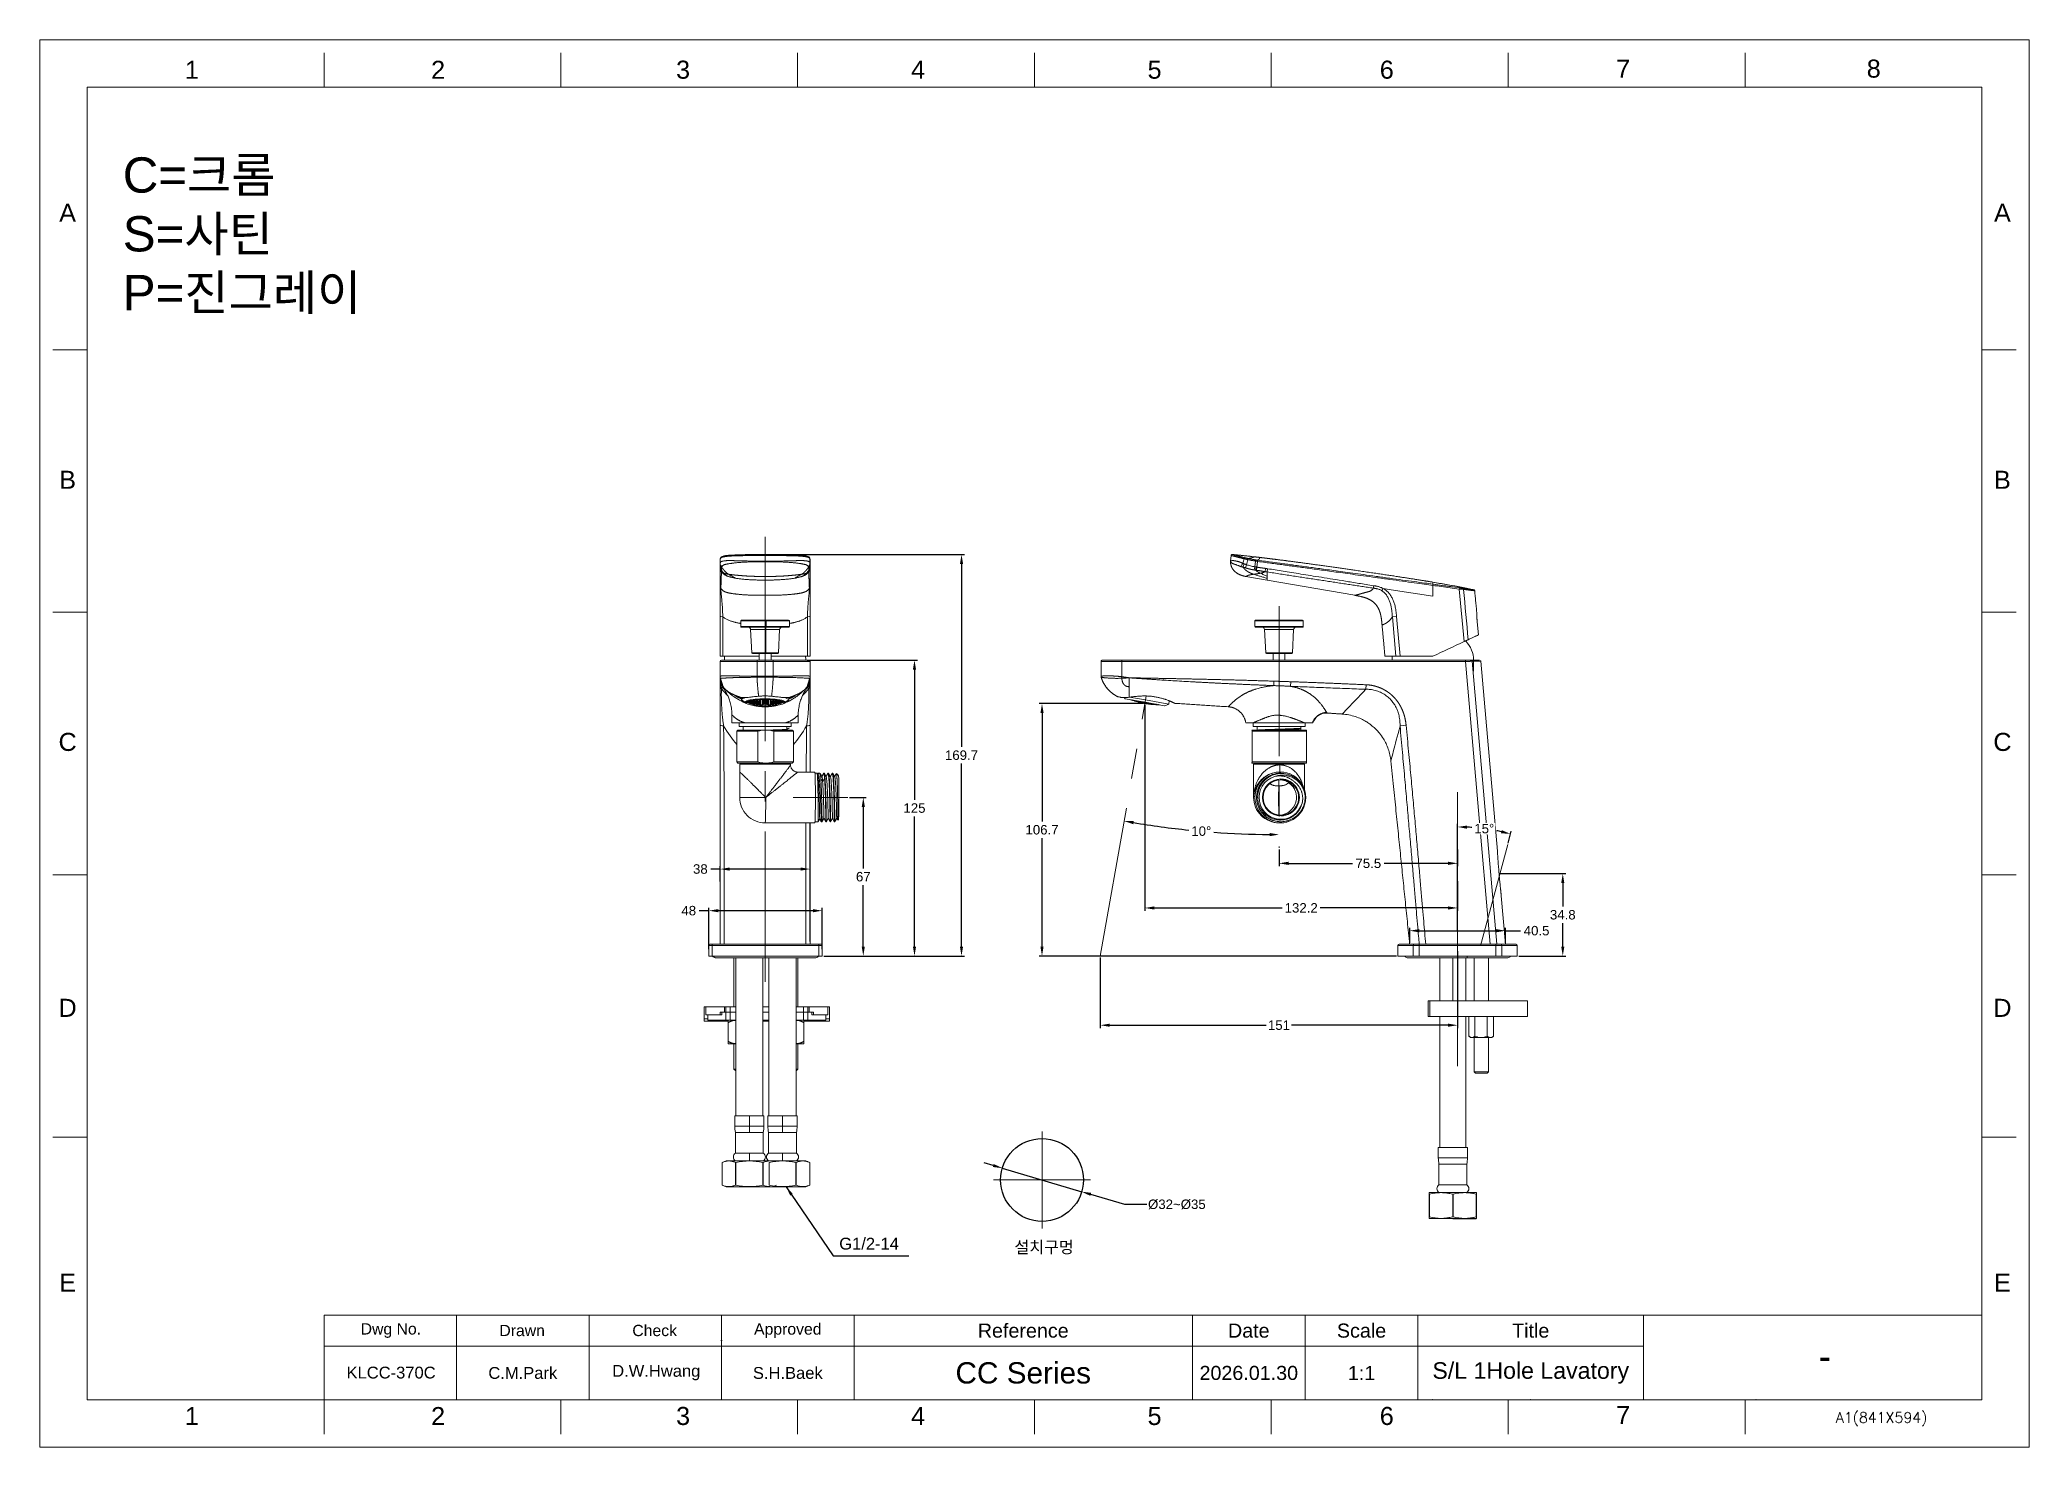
# Model space of a CAD drawing. Header units: millimetres. Extents: x 13304 to 14145, y -3112 to -2518.
import ezdxf

# ---------------------------------------------------------------- set-up
doc = ezdxf.new("R2010")
doc.units = ezdxf.units.MM
doc.linetypes.add('CENTERX2', pattern=[101.6, 63.5, -12.7, 12.7, -12.7])
for name, color, linetype, lineweight in [('5', 2, 'Continuous', 9), ('CENTER', 1, 'CENTERX2', 15), ('DIM_', 5, 'Continuous', 9), ('FORM', 7, 'Continuous', 13)]:
    doc.layers.add(name, color=color, linetype=linetype, lineweight=lineweight)
doc.layers.add('TEXT', color=2, linetype='Continuous')
doc.styles.add('Arial Unicode MS', font='ARIALUNI.TTF')
doc.styles.add('ROMANS', font='romans')
doc.styles.get("Standard").update_dxf_attribs({"font": 'arial.ttf'})
doc.dimstyles.new('사본(2) STANDARD', dxfattribs={"dimscale": 0, "dimtxt": 4, "dimasz": 4, "dimexe": 1.25, "dimexo": 0.625, "dimgap": 1.5, "dimtad": 3, "dimtih": 1, "dimtoh": 1, "dimdec": 1, "dimzin": 9, "dimdsep": 46, "dimtxsty": 'Standard', "dimcen": 2.5, "dimclrd": 5, "dimclre": 5, "dimclrt": 5, "dimadec": 0, "dimazin": 0, "dimtfac": 1, "dimtdec": 1, "dimtmove": 0, "dimatfit": 3, "dimfxl": 1.25, "dimtfill": 1, "dimtolj": 1, "dimtzin": 0, "dimarcsym": 0})

msp = doc.modelspace()

# ---------------------------------------------------------------- texts
at = {"layer": 'DIM_', "color": 4, "char_height": 5, "attachment_point": 1}
for s, insert in [('G1/2-14', (13642.45, -3023.87)), ('설치구멍', (13716.5, -3025.37))]:
    msp.add_mtext_dynamic_manual_height_columns(s, width=28.1224, gutter_width=12.5, heights=[0], dxfattribs=dict(at, insert=insert))
at = {"layer": 'FORM', "color": 7, "linetype": 'Continuous', "char_height": 7.63, "attachment_point": 5}
for s, insert in [('1', (13368.8, -2530.35)), ('2', (13472.88, -2530.35)), ('3', (13576.44, -2530.35)), ('4', (13675.79, -2530.35)), ('5', (13775.75, -2530.35)), ('6', (13873.91, -2530.35)), ('7', (13973.86, -2529.9)), ('8', (14079.77, -2529.9))]:
    msp.add_mtext_dynamic_manual_height_columns(s, width=50.0595, gutter_width=12.51, heights=[0], dxfattribs=dict(at, insert=insert))
at = {"layer": 'FORM', "char_height": 7.63, "attachment_point": 5}
for s, width, insert in [('A', 10.0119, (13316.25, -2590.76)), ('A', 10.0119, (14134.17, -2590.76)), ('B', 10.0119, (13316.25, -2703.59)), ('B', 10.0119, (14134.17, -2703.59)), ('C', 10.0119, (13316.25, -2814.41)), ('C', 10.0119, (14134.17, -2814.41)), ('D', 10.0119, (13316.25, -2926.73)), ('D', 10.0119, (14134.17, -2926.73)), ('E', 10.0119, (13316.25, -3042.84)), ('E', 10.0119, (14134.17, -3042.84)), ('1', 50.0595, (13368.8, -3099.24)), ('2', 50.0595, (13472.88, -3099.24)), ('3', 50.0595, (13576.44, -3099.24)), ('4', 50.0595, (13675.79, -3099.24)), ('5', 50.0595, (13775.75, -3099.24)), ('6', 50.0595, (13873.91, -3099.24)), ('7', 50.0595, (13973.86, -3098.79))]:
    msp.add_mtext_dynamic_manual_height_columns(s, width=width, gutter_width=12.51, heights=[0], dxfattribs=dict(at, insert=insert))
at = {"layer": 'TEXT', "style": 'ROMANS'}
msp.add_text('A1(841X594)', height=4.3802, dxfattribs=at).set_placement((14063.76, -3102.03))
at = {"layer": 'TEXT', "style": 'Arial Unicode MS'}
for s, width, gutter_width, insert, char_height, attachment_point in [('C=크롬^JS=사틴^JP=진그레이', 167.0257, 88.84, (13339.56, -2633.56), 14.908, 7), ('D.W.Hwang', 56.019, 29.8, (13565.1, -3080.87), 5, 5), ('CC Series', 143.0272, 29.8, (13720.23, -3081.04), 9, 5), ('2026.01.30', 47.6757, 29.8, (13815.58, -3081.04), 5.959, 5), ('1:1', 47.6757, 29.8, (13863.25, -3081.04), 5.959, 5), ('S/L 1Hole Lavatory', 100.9074, 29.8, (13934.77, -3081.04), 7, 5), ('KLCC-370C', 56.019, 29.8, (13453, -3080.89), 5, 5), ('C.M.Park', 56.019, 29.8, (13508.67, -3081.04), 5, 5), ('S.H.Baek', 56.019, 29.8, (13620.7, -3081.04), 5, 5)]:
    msp.add_mtext_dynamic_manual_height_columns(s, width=width, gutter_width=gutter_width, heights=[0], dxfattribs=dict(at, insert=insert, char_height=char_height, attachment_point=attachment_point))
at = {"layer": 'TEXT', "attachment_point": 5}
for s, width, insert, char_height in [('Dwg No.', 56.019, (13452.91, -3063.1), 4.768), ('Drawn', 56.019, (13508.4, -3063.1), 4.768), ('Check', 56.019, (13564.42, -3063.1), 4.768), ('Approved', 56.019, (13620.7, -3063.16), 4.768), ('Reference', 143.0272, (13720.23, -3063.16), 5.959), ('Date', 47.6757, (13815.58, -3063.16), 5.959), ('Scale', 47.6757, (13863.25, -3063.16), 5.959), ('Title', 95.3515, (13934.77, -3063.16), 5.959)]:
    msp.add_mtext_dynamic_manual_height_columns(s, width=width, gutter_width=29.8, heights=[0], dxfattribs=dict(at, insert=insert, char_height=char_height))
at = {"layer": 'TEXT', "linetype": 'CENTERX2', "insert": (14059.14, -3073.91), "char_height": 11.9189, "attachment_point": 5}
msp.add_mtext_dynamic_manual_height_columns('{\\fHYGothic-Medium|b0|i0|c129|p18;-}', width=143.0272, gutter_width=29.8, heights=[0], dxfattribs=at)

# ---------------------------------------------------------------- blocks, each defined once
blk = doc.blocks.new('*D0')
at = {"layer": 'Defpoints', "color": 0, "transparency": 16777216}
for p in [(13711.39, -2994.48), (13744.95, -3004.42)]:
    blk.add_point(p, dxfattribs=at)
at = {"layer": 'DIM_', "color": 5, "lineweight": -2, "transparency": 16777216}
for p, q in [((13707.55, -2993.34), (13703.72, -2992.21)), ((13711.39, -2994.48), (13744.95, -3004.42)), ((13763.16, -3009.81), (13748.79, -3005.55)), ((13772.55, -3009.81), (13763.16, -3009.81))]:
    blk.add_line(p, q, dxfattribs=at)
at = {"layer": 'DIM_', "color": 5, "transparency": 16777216}
for points in [[(13707.74, -2992.7), (13707.37, -2993.98), (13711.39, -2994.48)], [(13748.97, -3004.91), (13748.6, -3006.19), (13744.95, -3004.42)]]:
    blk.add_solid(points, dxfattribs=at)
at = {"layer": 'DIM_', "color": 5, "transparency": 16777216, "insert": (13785.18, -3009.81), "char_height": 4, "attachment_point": 5, "bg_fill": 3, "box_fill_scale": 1.1, "bg_fill_color": 256, "bg_fill_true_color": 13158600, "bg_fill_transparency": 0}
blk.add_mtext('\\A1;%%C32~%%C35', dxfattribs=at)
blk = doc.blocks.new('*D1')
at = {"layer": 'Defpoints', "color": 0, "transparency": 16777216}
for p in [(13611.11, -2735.15), (13694.14, -2735.15), (13635.29, -2904.83)]:
    blk.add_point(p, dxfattribs=at)
at = {"layer": 'DIM_', "color": 5, "lineweight": -2, "transparency": 16777216}
for p, q in [((13611.74, -2735.15), (13695.39, -2735.15)), ((13694.14, -2739.15), (13694.14, -2816.45)), ((13694.14, -2900.83), (13694.14, -2823.53)), ((13635.91, -2904.83), (13695.39, -2904.83))]:
    blk.add_line(p, q, dxfattribs=at)
at = {"layer": 'DIM_', "color": 5, "transparency": 16777216}
for points in [[(13693.47, -2739.15), (13694.8, -2739.15), (13694.14, -2735.15)], [(13693.47, -2900.83), (13694.8, -2900.83), (13694.14, -2904.83)]]:
    blk.add_solid(points, dxfattribs=at)
at = {"layer": 'DIM_', "color": 5, "transparency": 16777216, "insert": (13694.14, -2819.99), "char_height": 4, "attachment_point": 5, "bg_fill": 3, "box_fill_scale": 1.1, "bg_fill_color": 256, "bg_fill_true_color": 13158600, "bg_fill_transparency": 0}
blk.add_mtext('\\A1;169.7', dxfattribs=at)
blk = doc.blocks.new('*D2')
at = {"layer": 'Defpoints', "color": 0, "transparency": 16777216}
for p in [(13635.29, -2885.68), (13587.29, -2902.58), (13635.29, -2902.58)]:
    blk.add_point(p, dxfattribs=at)
at = {"layer": 'DIM_', "color": 5, "lineweight": -2, "transparency": 16777216}
for p, q in [((13587.29, -2901.96), (13587.29, -2884.43)), ((13635.29, -2901.96), (13635.29, -2884.43)), ((13587.29, -2885.68), (13583.29, -2885.68)), ((13631.29, -2885.68), (13591.29, -2885.68))]:
    blk.add_line(p, q, dxfattribs=at)
at = {"layer": 'DIM_', "color": 5, "transparency": 16777216}
for points in [[(13591.29, -2885.01), (13591.29, -2886.35), (13587.29, -2885.68)], [(13631.29, -2885.01), (13631.29, -2886.35), (13635.29, -2885.68)]]:
    blk.add_solid(points, dxfattribs=at)
at = {"layer": 'DIM_', "color": 5, "transparency": 16777216, "insert": (13578.84, -2885.68), "char_height": 4, "attachment_point": 5, "bg_fill": 3, "box_fill_scale": 1.1, "bg_fill_color": 256, "bg_fill_true_color": 13158600, "bg_fill_transparency": 0}
blk.add_mtext('\\A1;48', dxfattribs=at)
blk = doc.blocks.new('*D3')
at = {"layer": 'Defpoints', "color": 0, "transparency": 16777216}
for p in [(13592.11, -2873.97), (13630.11, -2868.09), (13630.11, -2873.97)]:
    blk.add_point(p, dxfattribs=at)
at = {"layer": 'DIM_', "color": 5, "lineweight": -2, "transparency": 16777216}
for p, q in [((13592.11, -2873.34), (13592.11, -2866.84)), ((13630.11, -2873.34), (13630.11, -2866.84)), ((13592.11, -2868.09), (13588.11, -2868.09)), ((13626.11, -2868.09), (13596.11, -2868.09))]:
    blk.add_line(p, q, dxfattribs=at)
at = {"layer": 'DIM_', "color": 5, "transparency": 16777216}
for points in [[(13596.11, -2867.43), (13596.11, -2868.76), (13592.11, -2868.09)], [(13626.11, -2867.43), (13626.11, -2868.76), (13630.11, -2868.09)]]:
    blk.add_solid(points, dxfattribs=at)
at = {"layer": 'DIM_', "color": 5, "transparency": 16777216, "insert": (13583.74, -2868.09), "char_height": 4, "attachment_point": 5, "bg_fill": 3, "box_fill_scale": 1.1, "bg_fill_color": 256, "bg_fill_true_color": 13158600, "bg_fill_transparency": 0}
blk.add_mtext('\\A1;38', dxfattribs=at)
blk = doc.blocks.new('*D4')
at = {"layer": 'Defpoints', "color": 0, "transparency": 16777216}
for p in [(13628.31, -2779.83), (13635.29, -2904.83), (13674.26, -2904.83)]:
    blk.add_point(p, dxfattribs=at)
at = {"layer": 'DIM_', "color": 5, "lineweight": -2, "transparency": 16777216}
for p, q in [((13628.94, -2779.83), (13675.51, -2779.83)), ((13674.26, -2783.83), (13674.26, -2838.79)), ((13674.26, -2900.83), (13674.26, -2845.88)), ((13635.91, -2904.83), (13675.51, -2904.83))]:
    blk.add_line(p, q, dxfattribs=at)
at = {"layer": 'DIM_', "color": 5, "transparency": 16777216}
for points in [[(13673.59, -2783.83), (13674.93, -2783.83), (13674.26, -2779.83)], [(13673.59, -2900.83), (13674.93, -2900.83), (13674.26, -2904.83)]]:
    blk.add_solid(points, dxfattribs=at)
at = {"layer": 'DIM_', "color": 5, "transparency": 16777216, "insert": (13674.26, -2842.33), "char_height": 4, "attachment_point": 5, "bg_fill": 3, "box_fill_scale": 1.1, "bg_fill_color": 256, "bg_fill_true_color": 13158600, "bg_fill_transparency": 0}
blk.add_mtext('\\A1;125', dxfattribs=at)
blk = doc.blocks.new('*D5')
at = {"layer": 'Defpoints', "color": 0, "transparency": 16777216}
for p in [(13728.17, -2798.17), (13771.63, -2798.17), (13878.6, -2904.83)]:
    blk.add_point(p, dxfattribs=at)
at = {"layer": 'DIM_', "color": 5, "lineweight": -2, "transparency": 16777216}
for p, q in [((13771, -2798.17), (13726.92, -2798.17)), ((13728.17, -2802.17), (13728.17, -2847.96)), ((13728.17, -2900.83), (13728.17, -2855.05)), ((13877.98, -2904.83), (13726.92, -2904.83))]:
    blk.add_line(p, q, dxfattribs=at)
at = {"layer": 'DIM_', "color": 5, "transparency": 16777216}
for points in [[(13727.5, -2802.17), (13728.84, -2802.17), (13728.17, -2798.17)], [(13727.5, -2900.83), (13728.84, -2900.83), (13728.17, -2904.83)]]:
    blk.add_solid(points, dxfattribs=at)
at = {"layer": 'DIM_', "color": 5, "transparency": 16777216, "insert": (13728.17, -2851.5), "char_height": 4, "attachment_point": 5, "bg_fill": 3, "box_fill_scale": 1.1, "bg_fill_color": 256, "bg_fill_true_color": 13158600, "bg_fill_transparency": 0}
blk.add_mtext('\\A1;106.7', dxfattribs=at)
blk = doc.blocks.new('*D6')
at = {"layer": 'Defpoints', "color": 0, "transparency": 16777216}
for p in [(13771.63, -2798.17), (13903.85, -2872.61), (13903.85, -2884.52)]:
    blk.add_point(p, dxfattribs=at)
at = {"layer": 'DIM_', "color": 5, "lineweight": -2, "transparency": 16777216}
for p, q in [((13771.63, -2798.8), (13771.63, -2885.77)), ((13903.85, -2873.23), (13903.85, -2885.77)), ((13775.63, -2884.52), (13829.7, -2884.52)), ((13899.85, -2884.52), (13845.78, -2884.52))]:
    blk.add_line(p, q, dxfattribs=at)
at = {"layer": 'DIM_', "color": 5, "transparency": 16777216}
for points in [[(13775.63, -2883.86), (13775.63, -2885.19), (13771.63, -2884.52)], [(13899.85, -2883.86), (13899.85, -2885.19), (13903.85, -2884.52)]]:
    blk.add_solid(points, dxfattribs=at)
at = {"layer": 'DIM_', "color": 5, "transparency": 16777216, "insert": (13837.74, -2884.52), "char_height": 4, "attachment_point": 5, "bg_fill": 3, "box_fill_scale": 1.1, "bg_fill_color": 256, "bg_fill_true_color": 13158600, "bg_fill_transparency": 0}
blk.add_mtext('\\A1;132.2', dxfattribs=at)
blk = doc.blocks.new('*D7')
at = {"layer": 'Defpoints', "color": 0, "transparency": 16777216}
for p in [(13646.14, -2837.83), (13646.14, -2904.83), (13652.62, -2904.83)]:
    blk.add_point(p, dxfattribs=at)
at = {"layer": 'DIM_', "color": 5, "lineweight": -2, "transparency": 16777216}
for p, q in [((13646.76, -2837.83), (13653.87, -2837.83)), ((13652.62, -2841.83), (13652.62, -2867.79)), ((13652.62, -2900.83), (13652.62, -2874.88)), ((13646.76, -2904.83), (13653.87, -2904.83))]:
    blk.add_line(p, q, dxfattribs=at)
at = {"layer": 'DIM_', "color": 5, "transparency": 16777216}
for points in [[(13651.95, -2841.83), (13653.28, -2841.83), (13652.62, -2837.83)], [(13651.95, -2900.83), (13653.28, -2900.83), (13652.62, -2904.83)]]:
    blk.add_solid(points, dxfattribs=at)
at = {"layer": 'DIM_', "color": 5, "transparency": 16777216, "insert": (13652.62, -2871.33), "char_height": 4, "attachment_point": 5, "bg_fill": 3, "box_fill_scale": 1.1, "bg_fill_color": 256, "bg_fill_true_color": 13158600, "bg_fill_transparency": 0}
blk.add_mtext('\\A1;67', dxfattribs=at)
blk = doc.blocks.new('*D8')
at = {"layer": 'Defpoints', "color": 0, "transparency": 16777216}
for p in [(13752.82, -2904.83), (13903.85, -2902.18), (13903.85, -2934.07)]:
    blk.add_point(p, dxfattribs=at)
at = {"layer": 'DIM_', "color": 5, "lineweight": -2, "transparency": 16777216}
for p, q in [((13752.82, -2905.46), (13752.82, -2935.32)), ((13903.85, -2902.81), (13903.85, -2935.32)), ((13756.82, -2934.07), (13822.99, -2934.07)), ((13899.85, -2934.07), (13833.68, -2934.07))]:
    blk.add_line(p, q, dxfattribs=at)
at = {"layer": 'DIM_', "color": 5, "transparency": 16777216}
for points in [[(13756.82, -2933.4), (13756.82, -2934.73), (13752.82, -2934.07)], [(13899.85, -2933.4), (13899.85, -2934.73), (13903.85, -2934.07)]]:
    blk.add_solid(points, dxfattribs=at)
at = {"layer": 'DIM_', "color": 5, "transparency": 16777216, "insert": (13828.34, -2934.07), "char_height": 4, "attachment_point": 5, "bg_fill": 3, "box_fill_scale": 1.1, "bg_fill_color": 256, "bg_fill_true_color": 13158600, "bg_fill_transparency": 0}
blk.add_mtext('\\A1;151', dxfattribs=at)
blk = doc.blocks.new('*D9')
at = {"layer": 'Defpoints', "color": 0, "transparency": 16777216}
for p in [(13925.03, -2857.73), (13903.85, -2895.09), (13913.58, -2900.48), (13903.85, -2910.79)]:
    blk.add_point(p, dxfattribs=at)
at = {"layer": 'DIM_', "color": 5, "lineweight": -2, "transparency": 16777216}
for p, q in [((13903.85, -2894.47), (13903.85, -2849.04)), ((13925.2, -2857.13), (13926.56, -2852.03))]:
    blk.add_line(p, q, dxfattribs=at)
for start, end in [(85.9867, 87.34963), (77.65037, 78.98509)]:
    blk.add_arc((13903.85, -2936.77), 86.48, start, end, dxfattribs=at)
at = {"layer": 'DIM_', "color": 5, "transparency": 16777216}
for points in [[(13907.84, -2851.05), (13907.87, -2849.72), (13903.85, -2850.29)], [(13922.51, -2851.65), (13922.19, -2852.94), (13926.24, -2853.24)]]:
    blk.add_solid(points, dxfattribs=at)
at = {"layer": 'DIM_', "color": 5, "transparency": 16777216, "insert": (13915.14, -2851.03), "char_height": 4, "attachment_point": 5, "bg_fill": 3, "box_fill_scale": 1.1, "bg_fill_color": 256, "bg_fill_true_color": 13158600, "bg_fill_transparency": 0}
blk.add_mtext('\\A1;15°', dxfattribs=at)
at = {"layer": 'Defpoints', "color": 0, "transparency": 16777216}
blk.add_point((13918.87, -2851.61), dxfattribs=at)
blk = doc.blocks.new('*D10')
at = {"layer": 'Defpoints', "color": 0, "transparency": 16777216}
for p in [(13883.62, -2899.83), (13924.13, -2894.14), (13924.13, -2899.83)]:
    blk.add_point(p, dxfattribs=at)
at = {"layer": 'DIM_', "color": 5, "lineweight": -2, "transparency": 16777216}
for p, q in [((13883.62, -2899.21), (13883.62, -2892.89)), ((13924.13, -2899.21), (13924.13, -2892.89)), ((13887.62, -2894.14), (13920.13, -2894.14)), ((13924.13, -2894.14), (13930.45, -2894.14))]:
    blk.add_line(p, q, dxfattribs=at)
at = {"layer": 'DIM_', "color": 5, "transparency": 16777216}
for points in [[(13887.62, -2893.47), (13887.62, -2894.81), (13883.62, -2894.14)], [(13920.13, -2893.47), (13920.13, -2894.81), (13924.13, -2894.14)]]:
    blk.add_solid(points, dxfattribs=at)
at = {"layer": 'DIM_', "color": 5, "transparency": 16777216, "insert": (13937.24, -2894.14), "char_height": 4, "attachment_point": 5, "bg_fill": 3, "box_fill_scale": 1.1, "bg_fill_color": 256, "bg_fill_true_color": 13158600, "bg_fill_transparency": 0}
blk.add_mtext('\\A1;40.5', dxfattribs=at)
blk = doc.blocks.new('*D11')
at = {"layer": 'Defpoints', "color": 0, "transparency": 16777216}
for p in [(13828.39, -2756.95), (13771.9, -2796.62), (13784.59, -2850.98), (13828.39, -2859.13), (13752.82, -2904.83)]:
    blk.add_point(p, dxfattribs=at)
at = {"layer": 'DIM_', "color": 5, "lineweight": -2, "transparency": 16777216}
for start, end in [(260.60751, 264.20133), (265.7977, 269.39249)]:
    blk.add_arc((13828.39, -2476.28), 377.25, start, end, dxfattribs=at)
at = {"layer": 'DIM_', "color": 5, "transparency": 16777216}
for points in [[(13766.71, -2849.13), (13766.93, -2847.82), (13762.88, -2847.8)], [(13824.39, -2852.84), (13824.38, -2854.18), (13828.39, -2853.53)]]:
    blk.add_solid(points, dxfattribs=at)
at = {"layer": 'DIM_', "color": 5, "transparency": 16777216, "insert": (13795.51, -2852.09), "char_height": 4, "attachment_point": 5, "bg_fill": 3, "box_fill_scale": 1.1, "bg_fill_color": 256, "bg_fill_true_color": 13158600, "bg_fill_transparency": 0}
blk.add_mtext('\\A1;10°', dxfattribs=at)
blk = doc.blocks.new('*D12')
at = {"layer": 'Defpoints', "color": 0, "transparency": 16777216}
for p in [(13921.39, -2870), (13948.32, -2870), (13929.1, -2904.83)]:
    blk.add_point(p, dxfattribs=at)
at = {"layer": 'DIM_', "color": 5, "lineweight": -2, "transparency": 16777216}
for p, q in [((13922.01, -2870), (13949.57, -2870)), ((13948.32, -2874), (13948.32, -2883.88)), ((13948.32, -2900.83), (13948.32, -2890.96)), ((13929.73, -2904.83), (13949.57, -2904.83))]:
    blk.add_line(p, q, dxfattribs=at)
at = {"layer": 'DIM_', "color": 5, "transparency": 16777216}
for points in [[(13947.65, -2874), (13948.98, -2874), (13948.32, -2870)], [(13947.65, -2900.83), (13948.98, -2900.83), (13948.32, -2904.83)]]:
    blk.add_solid(points, dxfattribs=at)
at = {"layer": 'DIM_', "color": 5, "transparency": 16777216, "insert": (13948.32, -2887.42), "char_height": 4, "attachment_point": 5, "bg_fill": 3, "box_fill_scale": 1.1, "bg_fill_color": 256, "bg_fill_true_color": 13158600, "bg_fill_transparency": 0}
blk.add_mtext('\\A1;34.8', dxfattribs=at)
blk = doc.blocks.new('*D13')
at = {"layer": 'Defpoints', "color": 0, "transparency": 16777216}
for p in [(13828.39, -2859.13), (13903.85, -2859.13), (13903.85, -2865.67)]:
    blk.add_point(p, dxfattribs=at)
at = {"layer": 'DIM_', "color": 5, "lineweight": -2, "transparency": 16777216}
for p, q in [((13828.39, -2859.76), (13828.39, -2866.92)), ((13832.39, -2865.67), (13859.43, -2865.67)), ((13899.85, -2865.67), (13872.81, -2865.67)), ((13903.85, -2859.76), (13903.85, -2866.92))]:
    blk.add_line(p, q, dxfattribs=at)
at = {"layer": 'DIM_', "color": 5, "transparency": 16777216}
for points in [[(13832.39, -2865), (13832.39, -2866.33), (13828.39, -2865.67)], [(13899.85, -2865), (13899.85, -2866.33), (13903.85, -2865.67)]]:
    blk.add_solid(points, dxfattribs=at)
at = {"layer": 'DIM_', "color": 5, "transparency": 16777216, "insert": (13866.12, -2865.67), "char_height": 4, "attachment_point": 5, "bg_fill": 3, "box_fill_scale": 1.1, "bg_fill_color": 256, "bg_fill_true_color": 13158600, "bg_fill_transparency": 0}
blk.add_mtext('\\A1;75.5', dxfattribs=at)

# ---------------------------------------------------------------- linework, layer by layer
at = {"linetype": 'Continuous', "lineweight": 18}
for p, q in [((13807.86, -2737.98), (13808.1, -2735.6)), ((13808.65, -2735.15), (13808.64, -2735.15)), ((13818.09, -2740.36), (13817.85, -2741.69)), ((13819.01, -2740.51), (13818.8, -2741.82)), ((13819.01, -2740.51), (13819.26, -2738.08)), ((13823.5, -2741.17), (13823.28, -2742.54)), ((13823.28, -2745.99), (13814.4, -2744.45)), ((13823.28, -2745.99), (13860.37, -2752.42)), ((13868.39, -2748.36), (13868.23, -2749.4)), ((13872.34, -2749.51), (13871.83, -2750.45)), ((13875.8, -2750.05), (13872.34, -2749.51)), ((13893.38, -2752.77), (13875.8, -2750.05)), ((13893.38, -2747.71), (13893.31, -2748.2)), ((13893.45, -2747.72), (13893.38, -2748.21)), ((13893.38, -2748.21), (13893.38, -2752.77)), ((13592.11, -2778.13), (13592.11, -2761.34)), ((13878.04, -2761.34), (13876.27, -2761.5)), ((13912.64, -2769.15), (13912.14, -2763.63)), ((13907.38, -2771.83), (13906.9, -2771.83)), ((13893.38, -2778.13), (13879.58, -2778.13)), ((13587.29, -2900.33), (13587.29, -2904.83)), ((13587.79, -2899.83), (13588.96, -2899.83)), ((13588.96, -2899.83), (13633.62, -2899.83)), ((13633.62, -2899.83), (13634.79, -2899.83)), ((13635.29, -2900.33), (13635.29, -2904.83)), ((13878.6, -2900.33), (13878.6, -2904.83)), ((13885.53, -2899.83), (13879.1, -2899.83)), ((13885.53, -2899.83), (13887.65, -2899.83)), ((13920.06, -2899.83), (13922.18, -2899.83)), ((13922.18, -2899.83), (13928.6, -2899.83)), ((13929.1, -2904.83), (13929.1, -2900.33)), ((13588.69, -2904.83), (13587.29, -2904.83)), ((13588.69, -2904.83), (13633.88, -2904.83)), ((13590.04, -2905.53), (13590.39, -2905.53)), ((13590.39, -2905.53), (13632.54, -2905.53)), ((13597.96, -2905.53), (13597.96, -2926.33)), ((13598.71, -2905.53), (13598.71, -2964.67)), ((13610.21, -2964.67), (13610.21, -2905.53)), ((13612.71, -2905.53), (13612.71, -2964.67)), ((13624.21, -2964.67), (13624.21, -2905.53)), ((13624.96, -2926.33), (13624.96, -2905.53)), ((13635.29, -2904.83), (13633.88, -2904.83)), ((13885.11, -2904.83), (13878.6, -2904.83)), ((13882.6, -2905.53), (13907.71, -2905.53)), ((13887.65, -2904.83), (13885.11, -2904.83)), ((13887.65, -2904.83), (13920.06, -2904.83)), ((13925.1, -2905.53), (13907.71, -2905.53)), ((13910.85, -2923.73), (13910.85, -2905.53)), ((13910.86, -2923.73), (13910.86, -2905.53)), ((13916.85, -2923.73), (13916.85, -2905.53)), ((13916.85, -2923.73), (13916.85, -2905.53)), ((13922.6, -2904.83), (13920.06, -2904.83)), ((13922.6, -2904.83), (13929.1, -2904.83)), ((13585.34, -2926.33), (13586.09, -2926.33)), ((13585.34, -2931.33), (13585.34, -2926.33)), ((13586.09, -2926.33), (13593.94, -2926.33)), ((13594.44, -2926.33), (13593.94, -2926.33)), ((13596.32, -2926.33), (13594.44, -2926.33)), ((13594.44, -2926.33), (13594.44, -2928.53)), ((13598.71, -2926.33), (13596.32, -2926.33)), ((13612.71, -2926.33), (13610.21, -2926.33)), ((13627.36, -2926.33), (13624.21, -2926.33)), ((13629.24, -2926.33), (13627.36, -2926.33)), ((13629.74, -2926.33), (13629.24, -2926.33)), ((13629.24, -2926.33), (13629.24, -2928.53)), ((13629.74, -2926.33), (13637.59, -2926.33)), ((13637.59, -2926.33), (13638.34, -2926.33)), ((13638.34, -2931.33), (13638.34, -2926.33)), ((13891.42, -2923.73), (13892.17, -2923.73)), ((13891.42, -2927.13), (13891.42, -2923.73)), ((13892.17, -2923.73), (13906.85, -2923.73)), ((13906.85, -2923.73), (13933.35, -2923.73)), ((13933.35, -2930.33), (13933.35, -2923.73)), ((13585.34, -2932.33), (13585.34, -2931.33)), ((13586.84, -2931.33), (13585.34, -2931.33)), ((13587.74, -2932.33), (13585.34, -2932.33)), ((13592.09, -2929.73), (13586.09, -2929.73)), ((13586.84, -2931.33), (13586.84, -2929.73)), ((13586.84, -2931.93), (13586.84, -2931.33)), ((13594.44, -2931.93), (13586.84, -2931.93)), ((13587.74, -2932.33), (13588.06, -2931.93)), ((13587.82, -2932.33), (13587.82, -2932.23)), ((13587.82, -2932.33), (13590, -2932.33)), ((13590, -2932.33), (13590.29, -2931.93)), ((13595.4, -2932.33), (13590, -2932.33)), ((13593.94, -2928.53), (13592.09, -2928.53)), ((13592.09, -2929.73), (13592.84, -2929.73)), ((13592.84, -2929.73), (13592.84, -2928.53)), ((13594.44, -2928.53), (13593.94, -2928.53)), ((13594.44, -2928.53), (13596.32, -2928.53)), ((13594.44, -2928.53), (13594.44, -2931.93)), ((13596.32, -2928.53), (13594.44, -2928.53)), ((13594.44, -2931.93), (13596.32, -2931.93)), ((13595.58, -2931.93), (13595.46, -2932.07)), ((13595.46, -2933.01), (13595.46, -2940.86)), ((13596.32, -2928.53), (13598.71, -2928.53)), ((13598.71, -2928.53), (13596.32, -2928.53)), ((13596.32, -2931.93), (13598.71, -2931.93)), ((13610.21, -2928.53), (13612.71, -2928.53)), ((13612.71, -2928.53), (13610.21, -2928.53)), ((13610.21, -2931.93), (13612.71, -2931.93)), ((13612.71, -2932.33), (13610.21, -2932.33)), ((13624.21, -2928.53), (13627.36, -2928.53)), ((13627.36, -2928.53), (13624.21, -2928.53)), ((13624.21, -2931.93), (13627.36, -2931.93)), ((13633.68, -2932.33), (13627.33, -2932.33)), ((13627.46, -2932.07), (13627.34, -2931.93)), ((13627.36, -2928.53), (13629.24, -2928.53)), ((13629.24, -2928.53), (13627.36, -2928.53)), ((13627.36, -2931.93), (13629.24, -2931.93)), ((13627.48, -2933.01), (13627.48, -2940.86)), ((13629.24, -2928.53), (13629.24, -2931.93)), ((13629.74, -2928.53), (13629.24, -2928.53)), ((13636.84, -2931.93), (13629.24, -2931.93)), ((13631.59, -2928.53), (13629.74, -2928.53)), ((13630.84, -2928.53), (13630.84, -2929.73)), ((13631.59, -2929.73), (13630.84, -2929.73)), ((13637.59, -2929.73), (13631.59, -2929.73)), ((13633.68, -2932.33), (13633.39, -2931.93)), ((13633.68, -2932.33), (13635.86, -2932.33)), ((13635.94, -2932.33), (13635.62, -2931.93)), ((13635.86, -2932.33), (13635.86, -2932.23)), ((13638.34, -2932.33), (13635.94, -2932.33)), ((13636.84, -2931.33), (13636.84, -2929.73)), ((13636.84, -2931.93), (13636.84, -2931.33)), ((13638.34, -2931.33), (13636.84, -2931.33)), ((13638.34, -2932.33), (13638.34, -2931.33)), ((13891.42, -2927.13), (13891.42, -2930.33)), ((13892.17, -2930.33), (13891.42, -2930.33)), ((13906.85, -2930.33), (13892.17, -2930.33)), ((13906.85, -2930.33), (13933.35, -2930.33)), ((13908.66, -2938.64), (13908.66, -2930.33)), ((13908.66, -2938.64), (13908.66, -2930.33)), ((13911.19, -2938.64), (13911.19, -2930.33)), ((13916.38, -2938.64), (13916.38, -2930.33)), ((13919.05, -2938.64), (13919.05, -2930.33)), ((13919.05, -2938.64), (13919.05, -2930.33)), ((13595.46, -2941.8), (13595.58, -2941.93)), ((13598.71, -2941.93), (13595.58, -2941.93)), ((13597.96, -2941.93), (13597.96, -2952.63)), ((13627.34, -2941.93), (13624.21, -2941.93)), ((13624.96, -2952.63), (13624.96, -2941.93)), ((13627.34, -2941.93), (13627.46, -2941.8)), ((13908.7, -2938.68), (13909.35, -2939.33)), ((13909.35, -2939.33), (13909.92, -2939.33)), ((13913.78, -2939.33), (13909.92, -2939.33)), ((13910.85, -2953.83), (13910.85, -2939.33)), ((13910.86, -2953.83), (13910.86, -2939.33)), ((13917.72, -2939.33), (13913.78, -2939.33)), ((13916.85, -2953.83), (13916.85, -2939.33)), ((13916.85, -2953.83), (13916.85, -2939.33)), ((13918.35, -2939.33), (13917.72, -2939.33)), ((13918.35, -2939.33), (13919.01, -2938.68)), ((13597.96, -2952.63), (13598.71, -2953.38)), ((13597.96, -2952.63), (13598.71, -2952.63)), ((13624.21, -2953.38), (13624.96, -2952.63)), ((13624.21, -2952.63), (13624.96, -2952.63)), ((13910.85, -2953.83), (13916.85, -2953.83)), ((13911.35, -2954.33), (13910.85, -2953.83)), ((13911.35, -2954.33), (13910.86, -2953.83)), ((13911.35, -2954.33), (13916.35, -2954.33)), ((13916.35, -2954.33), (13916.85, -2953.83)), ((13916.35, -2954.33), (13916.85, -2953.83)), ((13598.71, -2964.67), (13598.71, -2972.36)), ((13610.21, -2972.36), (13610.21, -2964.67)), ((13612.71, -2964.67), (13612.71, -2972.36)), ((13624.21, -2972.36), (13624.21, -2964.67)), ((13604.46, -2972.36), (13598.31, -2972.36)), ((13598.31, -2972.36), (13598.31, -2976.72)), ((13604.46, -2972.36), (13610.61, -2972.36)), ((13610.61, -2976.72), (13610.61, -2972.36)), ((13618.46, -2972.36), (13612.31, -2972.36)), ((13612.31, -2972.36), (13612.31, -2976.72)), ((13618.46, -2972.36), (13624.61, -2972.36)), ((13624.61, -2976.72), (13624.61, -2972.36)), ((13598.59, -2979.36), (13598.59, -2988.13)), ((13604.46, -2979.36), (13598.59, -2979.36)), ((13604.46, -2979.36), (13610.33, -2979.36)), ((13610.33, -2988.13), (13610.33, -2979.36)), ((13612.59, -2979.36), (13612.59, -2988.13)), ((13618.46, -2979.36), (13612.59, -2979.36)), ((13618.46, -2979.36), (13624.33, -2979.36)), ((13624.33, -2988.13), (13624.33, -2979.36)), ((13594.63, -2991.36), (13592.96, -2992.04)), ((13592.96, -2992.04), (13592.96, -3001.67)), ((13592.96, -3001.67), (13592.96, -2992.04)), ((13604.46, -2991.36), (13594.63, -2991.36)), ((13604.46, -2988.13), (13598.59, -2988.13)), ((13598.64, -3001.67), (13598.64, -2992.04)), ((13598.78, -2992.04), (13598.64, -2992.04)), ((13598.78, -3001.67), (13598.78, -2992.04)), ((13604.46, -2988.13), (13610.33, -2988.13)), ((13604.46, -2991.36), (13614.29, -2991.36)), ((13618.46, -2991.36), (13608.63, -2991.36)), ((13610.14, -3001.67), (13610.14, -2992.04)), ((13610.28, -2992.04), (13610.14, -2992.04)), ((13610.28, -3001.67), (13610.28, -2992.04)), ((13618.46, -2988.13), (13612.59, -2988.13)), ((13612.78, -3001.67), (13612.78, -2992.04)), ((13618.46, -2988.13), (13624.33, -2988.13)), ((13618.46, -2991.36), (13628.29, -2991.36)), ((13624.14, -3001.67), (13624.14, -2992.04)), ((13624.28, -2992.04), (13624.14, -2992.04)), ((13624.28, -3001.67), (13624.28, -2992.04)), ((13629.96, -2992.04), (13628.29, -2991.36)), ((13629.96, -3001.67), (13629.96, -2992.04)), ((13629.96, -3001.67), (13629.96, -2992.04)), ((13629.96, -2992.04), (13629.96, -2992.04)), ((13895.7, -2985.76), (13908, -2985.76)), ((13895.7, -2985.76), (13895.7, -2990.12)), ((13895.98, -2992.76), (13895.98, -3001.53)), ((13895.98, -2992.76), (13907.72, -2992.76)), ((13907.72, -2992.76), (13907.72, -3001.53)), ((13908, -2985.76), (13908, -2990.12)), ((13592.96, -3001.67), (13594.63, -3002.36)), ((13604.46, -3002.36), (13594.63, -3002.36)), ((13598.78, -3001.67), (13598.64, -3001.67)), ((13604.46, -3002.36), (13614.29, -3002.36)), ((13618.46, -3002.36), (13608.63, -3002.36)), ((13610.28, -3001.67), (13610.14, -3001.67)), ((13614.29, -3002.36), (13615.96, -3001.67)), ((13618.46, -3002.36), (13628.29, -3002.36)), ((13624.28, -3001.67), (13624.14, -3001.67)), ((13628.29, -3002.36), (13629.96, -3001.67)), ((13629.96, -3001.67), (13629.96, -3001.67)), ((13895.98, -3001.53), (13907.72, -3001.53)), ((13891.85, -3004.83), (13892.02, -3004.76)), ((13891.85, -3015.07), (13891.85, -3005.44)), ((13891.94, -3005.44), (13891.85, -3005.44)), ((13891.94, -3015.07), (13891.94, -3005.44)), ((13892.02, -3004.76), (13911.68, -3004.76)), ((13901.77, -3015.07), (13901.77, -3005.44)), ((13901.94, -3005.44), (13901.77, -3005.44)), ((13901.94, -3015.07), (13901.94, -3005.44)), ((13911.85, -3004.83), (13911.68, -3004.76)), ((13911.77, -3015.07), (13911.77, -3005.44)), ((13911.85, -3005.44), (13911.77, -3005.44)), ((13911.85, -3015.07), (13911.85, -3005.44)), ((13891.94, -3015.07), (13891.85, -3015.07)), ((13892.02, -3015.76), (13891.85, -3015.69)), ((13892.02, -3015.76), (13911.68, -3015.76)), ((13901.94, -3015.07), (13901.77, -3015.07)), ((13911.68, -3015.76), (13911.85, -3015.69)), ((13911.85, -3015.07), (13911.77, -3015.07))]:
    msp.add_line(p, q, dxfattribs=at)
at = {"linetype": 'Continuous', "lineweight": 13}
for p, q in [((13814.61, -2739.47), (13814.18, -2740.83)), ((13814.61, -2739.47), (13815.12, -2737.32)), ((13815.22, -2736.84), (13815.12, -2737.32)), ((13815.33, -2736.86), (13815.22, -2737.35)), ((13818.09, -2740.36), (13818.41, -2737.96)), ((13818.69, -2740.46), (13818.48, -2741.77)), ((13819.32, -2737.59), (13819.26, -2738.08)), ((13819.35, -2737.59), (13819.29, -2738.09)), ((13822.69, -2741.05), (13822.5, -2742.43)), ((13904.64, -2749.26), (13904.57, -2749.75)), ((13904.57, -2749.75), (13906.61, -2771.96)), ((13876.27, -2761.5), (13877.8, -2778.13)), ((13878.04, -2761.34), (13879.58, -2778.13)), ((13587.29, -2900.33), (13588.69, -2900.33)), ((13588.69, -2900.33), (13633.88, -2900.33)), ((13588.69, -2900.33), (13588.69, -2904.83)), ((13633.88, -2900.33), (13635.29, -2900.33)), ((13633.88, -2900.33), (13633.88, -2904.83)), ((13885.11, -2900.33), (13878.6, -2900.33)), ((13885.11, -2900.33), (13885.11, -2904.83)), ((13885.11, -2900.33), (13887.65, -2900.33)), ((13887.65, -2899.83), (13887.65, -2900.33)), ((13887.65, -2900.33), (13887.65, -2904.83)), ((13887.65, -2900.33), (13920.06, -2900.33)), ((13920.06, -2899.83), (13920.06, -2900.33)), ((13920.06, -2900.33), (13920.06, -2904.83)), ((13920.06, -2900.33), (13922.6, -2900.33)), ((13922.6, -2900.33), (13929.1, -2900.33)), ((13922.6, -2900.33), (13922.6, -2904.83)), ((13586.09, -2929.73), (13586.09, -2926.33)), ((13593.94, -2926.33), (13593.94, -2928.53)), ((13596.32, -2926.33), (13596.32, -2928.53)), ((13627.36, -2926.33), (13627.36, -2928.53)), ((13629.74, -2926.33), (13629.74, -2928.53)), ((13637.59, -2929.73), (13637.59, -2926.33)), ((13892.17, -2930.33), (13892.17, -2923.73)), ((13592.09, -2928.53), (13592.09, -2929.73)), ((13596.32, -2931.93), (13596.32, -2928.53)), ((13627.36, -2931.93), (13627.36, -2928.53)), ((13631.59, -2928.53), (13631.59, -2929.73)), ((13604.46, -2976.72), (13598.31, -2976.72)), ((13604.46, -2972.36), (13604.46, -2976.72)), ((13604.46, -2976.72), (13610.61, -2976.72)), ((13604.46, -2979.36), (13604.46, -2976.72)), ((13618.46, -2976.72), (13612.31, -2976.72)), ((13618.46, -2972.36), (13618.46, -2976.72)), ((13618.46, -2976.72), (13624.61, -2976.72)), ((13618.46, -2979.36), (13618.46, -2976.72)), ((13604.46, -2991.36), (13604.46, -2988.13)), ((13604.46, -2991.43), (13604.46, -2991.36)), ((13618.46, -2991.36), (13618.46, -2988.13)), ((13618.46, -2991.43), (13618.46, -2991.36)), ((13895.7, -2990.12), (13908, -2990.12)), ((13604.46, -3002.36), (13604.46, -3002.29)), ((13618.46, -3002.36), (13618.46, -3002.29))]:
    msp.add_line(p, q, dxfattribs=at)
at = {"linetype": 'Continuous', "lineweight": 0}
for p, q in [((13600.86, -2763.23), (13611.62, -2763.23)), ((13600.86, -2763.23), (13600.86, -2765.63)), ((13600.86, -2765.63), (13611.62, -2765.63)), ((13601.16, -2762.93), (13611.6, -2762.93)), ((13601.16, -2765.93), (13611.6, -2765.93)), ((13604.96, -2766.88), (13605.45, -2776.65)), ((13611.42, -2766.88), (13604.96, -2766.88)), ((13611.39, -2776.65), (13611.42, -2766.88)), ((13611.42, -2766.88), (13617.26, -2766.88)), ((13621.06, -2762.93), (13611.6, -2762.93)), ((13621.06, -2765.93), (13611.6, -2765.93)), ((13621.36, -2763.23), (13611.62, -2763.23)), ((13611.62, -2765.63), (13611.62, -2763.23)), ((13621.36, -2765.63), (13611.62, -2765.63)), ((13616.77, -2776.65), (13617.26, -2766.88)), ((13621.36, -2765.63), (13621.36, -2763.23)), ((13818.14, -2763.23), (13818.13, -2763.23)), ((13818.13, -2763.23), (13818.13, -2765.63)), ((13818.14, -2765.63), (13818.13, -2765.63)), ((13818.14, -2763.23), (13838.63, -2763.23)), ((13818.14, -2765.63), (13818.14, -2763.23)), ((13818.14, -2765.63), (13838.63, -2765.63)), ((13818.44, -2762.93), (13818.43, -2762.93)), ((13823.97, -2765.93), (13818.43, -2765.93)), ((13818.44, -2762.93), (13838.33, -2762.93)), ((13818.44, -2765.93), (13838.33, -2765.93)), ((13821.23, -2765.93), (13821.24, -2765.93)), ((13835.53, -2765.93), (13821.24, -2765.93)), ((13822.23, -2766.88), (13822.72, -2776.65)), ((13822.23, -2766.88), (13822.24, -2766.88)), ((13822.72, -2776.65), (13822.24, -2766.88)), ((13834.53, -2766.88), (13822.24, -2766.88)), ((13834.05, -2776.65), (13834.53, -2766.88)), ((13838.32, -2765.93), (13835.61, -2765.93)), ((13838.63, -2765.63), (13838.63, -2763.23)), ((13605.45, -2776.65), (13611.39, -2776.65)), ((13605.75, -2776.93), (13611.38, -2776.93)), ((13608.61, -2776.93), (13608.61, -2779.83)), ((13608.61, -2779.83), (13608.61, -2776.93)), ((13616.48, -2776.93), (13611.38, -2776.93)), ((13616.77, -2776.65), (13611.39, -2776.65)), ((13613.61, -2779.83), (13613.61, -2776.93)), ((13753.14, -2780.33), (13753.14, -2786.55)), ((13907.21, -2779.83), (13761.95, -2779.83)), ((13761.95, -2780.33), (13761.95, -2779.83)), ((13907.21, -2780.33), (13761.95, -2780.33)), ((13822.72, -2776.65), (13822.72, -2776.65)), ((13822.72, -2776.65), (13834.05, -2776.65)), ((13825.88, -2776.93), (13823.02, -2776.93)), ((13823.02, -2776.93), (13833.75, -2776.93)), ((13825.88, -2776.93), (13825.13, -2776.93)), ((13825.14, -2776.93), (13831.63, -2776.93)), ((13825.63, -2779.83), (13825.88, -2779.83)), ((13825.88, -2776.93), (13825.88, -2779.83)), ((13828.44, -2779.83), (13828.44, -2776.93)), ((13830.88, -2779.83), (13830.88, -2776.93)), ((13833.74, -2776.93), (13830.88, -2776.93)), ((13831.63, -2776.93), (13830.88, -2776.93)), ((13830.88, -2779.83), (13831.13, -2779.83)), ((13879.08, -2779.83), (13876.18, -2779.83)), ((13910.58, -2779.83), (13876.18, -2779.83)), ((13907.21, -2780.33), (13907.21, -2779.83)), ((13907.21, -2779.83), (13907.38, -2779.83)), ((13907.21, -2780.33), (13917.66, -2899.83)), ((13910.58, -2779.83), (13907.68, -2779.83)), ((13909.97, -2780.29), (13920.43, -2899.83)), ((13920.69, -2860.53), (13913.67, -2780.29)), ((13761.95, -2786.83), (13761.86, -2787.45)), ((13762.02, -2786.84), (13761.94, -2787.45)), ((13833.34, -2788.93), (13833.27, -2790.87)), ((13865.16, -2790.2), (13865.07, -2792.12)), ((13595.18, -2792.83), (13595.16, -2792.83)), ((13601.11, -2795.54), (13601.11, -2796.62)), ((13602.61, -2797.6), (13601.11, -2796.62)), ((13601.47, -2797.08), (13602.91, -2797.99)), ((13602.91, -2797.33), (13602.91, -2797.5)), ((13603.1, -2797.11), (13603.1, -2797.35)), ((13603.16, -2797.41), (13603.16, -2797.56)), ((13603.37, -2797.68), (13603.37, -2797.72)), ((13603.65, -2797.38), (13603.65, -2797.6)), ((13603.66, -2796.9), (13603.66, -2797.03)), ((13603.66, -2797.06), (13603.66, -2797.35)), ((13603.66, -2797.62), (13603.66, -2797.76)), ((13604.1, -2797.87), (13604.1, -2797.95)), ((13604.5, -2796.68), (13604.5, -2796.8)), ((13604.5, -2797.56), (13604.5, -2797.78)), ((13604.5, -2797.96), (13604.5, -2798.03)), ((13604.51, -2796.85), (13604.51, -2797.21)), ((13604.51, -2797.24), (13604.51, -2797.53)), ((13604.51, -2797.8), (13604.51, -2797.94)), ((13604.87, -2798.11), (13604.87, -2798.11)), ((13605.05, -2796.72), (13605.05, -2797.12)), ((13605.05, -2797.99), (13605.05, -2798.1)), ((13605.06, -2797.16), (13605.06, -2797.49)), ((13605.06, -2797.52), (13605.06, -2797.77)), ((13605.06, -2797.79), (13605.06, -2797.98)), ((13605.07, -2796.57), (13605.07, -2796.68)), ((13605.07, -2798.11), (13605.07, -2798.15)), ((13605.9, -2796.86), (13605.9, -2797.26)), ((13605.9, -2798.14), (13605.9, -2798.25)), ((13605.91, -2797.3), (13605.91, -2797.63)), ((13605.91, -2797.66), (13605.91, -2797.91)), ((13605.91, -2797.94), (13605.91, -2798.12)), ((13605.92, -2796.44), (13605.92, -2796.82)), ((13605.92, -2798.26), (13605.92, -2798.3)), ((13606.46, -2797.17), (13606.46, -2797.54)), ((13606.46, -2797.89), (13606.46, -2798.11)), ((13606.46, -2798.13), (13606.46, -2798.28)), ((13606.47, -2796.37), (13606.47, -2796.65)), ((13606.47, -2796.7), (13606.47, -2797.13)), ((13606.47, -2797.57), (13606.47, -2797.86)), ((13606.47, -2798.29), (13606.47, -2798.37)), ((13607.31, -2797.28), (13607.31, -2797.64)), ((13607.31, -2797.99), (13607.31, -2798.22)), ((13607.31, -2798.23), (13607.31, -2798.38)), ((13607.32, -2796.28), (13607.32, -2796.76)), ((13607.32, -2796.81), (13607.32, -2797.24)), ((13607.32, -2797.68), (13607.32, -2797.97)), ((13607.32, -2798.4), (13607.32, -2798.47)), ((13607.86, -2797.55), (13607.86, -2797.87)), ((13607.86, -2798.18), (13607.86, -2798.37)), ((13607.87, -2796.24), (13607.87, -2796.55)), ((13607.87, -2796.6), (13607.87, -2797.07)), ((13607.87, -2797.11), (13607.87, -2797.51)), ((13607.87, -2797.9), (13607.87, -2798.16)), ((13607.88, -2798.38), (13607.88, -2798.5)), ((13608.71, -2797.62), (13608.71, -2797.94)), ((13608.71, -2798.25), (13608.71, -2798.44)), ((13608.72, -2796.19), (13608.72, -2796.62)), ((13608.72, -2796.67), (13608.72, -2797.14)), ((13608.72, -2797.18), (13608.72, -2797.58)), ((13608.72, -2797.98), (13608.72, -2798.23)), ((13608.73, -2798.45), (13608.73, -2798.57)), ((13609.16, -2796.36), (13609.16, -2796.39)), ((13609.16, -2796.39), (13609.16, -2798.68)), ((13609.86, -2796.39), (13609.16, -2796.39)), ((13609.16, -2798.68), (13609.86, -2798.68)), ((13609.28, -2796.16), (13609.28, -2796.36)), ((13609.86, -2796.39), (13609.86, -2796.14)), ((13609.86, -2796.25), (13610.12, -2796.25)), ((13609.86, -2796.28), (13610.12, -2796.28)), ((13609.86, -2798.68), (13609.86, -2796.39)), ((13609.86, -2796.58), (13610.12, -2796.58)), ((13609.86, -2796.62), (13610.13, -2796.62)), ((13609.86, -2797.02), (13610.13, -2797.02)), ((13609.86, -2797.06), (13610.13, -2797.06)), ((13609.86, -2797.56), (13610.13, -2797.56)), ((13609.86, -2797.61), (13610.13, -2797.61)), ((13609.86, -2798.21), (13610.13, -2798.21)), ((13609.86, -2798.24), (13610.26, -2798.24)), ((13609.86, -2798.25), (13610.12, -2798.25)), ((13609.86, -2798.51), (13610.12, -2798.51)), ((13609.86, -2798.53), (13610.12, -2798.53)), ((13609.86, -2799.06), (13609.86, -2798.68)), ((13610.12, -2796.14), (13610.12, -2796.25)), ((13610.12, -2796.28), (13610.12, -2796.58)), ((13610.12, -2798.25), (13610.12, -2798.51)), ((13610.12, -2798.25), (13610.55, -2798.38)), ((13610.55, -2798.38), (13610.12, -2798.51)), ((13610.12, -2798.53), (13610.28, -2798.58)), ((13610.13, -2796.62), (13610.13, -2797.02)), ((13610.13, -2797.61), (13610.13, -2798.21)), ((13610.26, -2798.24), (13610.69, -2798.37)), ((13610.26, -2798.52), (13610.69, -2798.4)), ((13610.46, -2798.58), (13610.26, -2798.52)), ((13610.46, -2798.46), (13610.46, -2798.58)), ((13610.69, -2796.44), (13610.69, -2796.79)), ((13610.69, -2796.44), (13611.54, -2796.44)), ((13610.69, -2796.79), (13611.54, -2796.79)), ((13610.69, -2796.83), (13610.69, -2797.28)), ((13610.69, -2796.83), (13611.54, -2796.83)), ((13610.69, -2797.28), (13611.54, -2797.28)), ((13610.69, -2797.33), (13610.69, -2797.87)), ((13610.69, -2797.33), (13611.54, -2797.33)), ((13610.69, -2797.87), (13611.54, -2797.87)), ((13610.69, -2797.93), (13610.69, -2798.37)), ((13610.69, -2797.93), (13611.54, -2797.93)), ((13611.54, -2798.37), (13610.69, -2798.37)), ((13610.69, -2798.4), (13611.54, -2798.4)), ((13611.54, -2796.44), (13611.54, -2796.79)), ((13611.54, -2796.83), (13611.54, -2797.28)), ((13611.54, -2797.33), (13611.54, -2797.87)), ((13611.54, -2797.93), (13611.54, -2798.37)), ((13611.96, -2798.24), (13611.54, -2798.37)), ((13611.54, -2798.4), (13611.96, -2798.52)), ((13611.67, -2798.38), (13612.1, -2798.25)), ((13612.1, -2798.51), (13611.67, -2798.38)), ((13611.77, -2798.46), (13611.77, -2798.58)), ((13611.96, -2798.52), (13611.77, -2798.58)), ((13611.95, -2798.58), (13612.1, -2798.53)), ((13611.96, -2798.24), (13612.56, -2798.24)), ((13612.09, -2796.62), (13612.09, -2797.02)), ((13612.09, -2796.62), (13612.56, -2796.62)), ((13612.09, -2797.02), (13612.56, -2797.02)), ((13612.1, -2796.14), (13612.1, -2796.25)), ((13612.1, -2796.25), (13612.56, -2796.25)), ((13612.1, -2796.28), (13612.1, -2796.58)), ((13612.1, -2796.28), (13612.56, -2796.28)), ((13612.1, -2796.58), (13612.56, -2796.58)), ((13612.1, -2797.06), (13612.1, -2797.55)), ((13612.1, -2797.06), (13612.56, -2797.06)), ((13612.1, -2797.55), (13612.56, -2797.55)), ((13612.1, -2797.61), (13612.1, -2798.2)), ((13612.1, -2797.61), (13612.56, -2797.61)), ((13612.1, -2798.2), (13612.56, -2798.2)), ((13612.1, -2798.25), (13612.1, -2798.51)), ((13612.56, -2798.25), (13612.1, -2798.25)), ((13612.56, -2798.51), (13612.1, -2798.51)), ((13612.56, -2798.53), (13612.1, -2798.53)), ((13612.56, -2796.15), (13612.56, -2796.38)), ((13612.56, -2796.38), (13612.56, -2798.67)), ((13612.56, -2796.38), (13613.26, -2796.38)), ((13612.56, -2798.67), (13613.26, -2798.67)), ((13612.56, -2799.06), (13612.56, -2798.67)), ((13612.95, -2796.16), (13612.95, -2796.36)), ((13613.26, -2796.38), (13613.26, -2796.25)), ((13613.26, -2798.67), (13613.26, -2796.38)), ((13613.49, -2796.67), (13613.49, -2797.14)), ((13613.49, -2797.18), (13613.49, -2797.58)), ((13613.5, -2796.19), (13613.5, -2796.62)), ((13613.5, -2797.98), (13613.5, -2798.23)), ((13613.5, -2798.45), (13613.5, -2798.57)), ((13613.5, -2798.57), (13613.5, -2798.62)), ((13613.51, -2797.62), (13613.51, -2797.94)), ((13613.51, -2798.25), (13613.51, -2798.44)), ((13614.34, -2796.6), (13614.34, -2797.07)), ((13614.34, -2797.11), (13614.34, -2797.51)), ((13614.35, -2796.24), (13614.35, -2796.54)), ((13614.35, -2797.9), (13614.35, -2798.16)), ((13614.35, -2798.38), (13614.35, -2798.5)), ((13614.35, -2798.5), (13614.35, -2798.54)), ((13614.36, -2797.55), (13614.36, -2797.87)), ((13614.36, -2798.18), (13614.36, -2798.37)), ((13614.9, -2796.28), (13614.9, -2796.76)), ((13614.9, -2796.81), (13614.9, -2797.24)), ((13614.9, -2798.4), (13614.9, -2798.47)), ((13614.91, -2797.28), (13614.91, -2797.64)), ((13614.91, -2797.68), (13614.91, -2797.97)), ((13614.91, -2797.99), (13614.91, -2798.21)), ((13614.91, -2798.23), (13614.91, -2798.38)), ((13615.75, -2796.37), (13615.75, -2796.65)), ((13615.75, -2796.7), (13615.75, -2797.13)), ((13615.75, -2798.29), (13615.75, -2798.36)), ((13615.76, -2797.17), (13615.76, -2797.54)), ((13615.76, -2797.57), (13615.76, -2797.86)), ((13615.76, -2797.89), (13615.76, -2798.11)), ((13615.76, -2798.13), (13615.76, -2798.28)), ((13616.3, -2796.44), (13616.3, -2796.82)), ((13616.3, -2798.26), (13616.3, -2798.3)), ((13616.31, -2797.3), (13616.31, -2797.63)), ((13616.31, -2797.66), (13616.31, -2797.91)), ((13616.31, -2797.94), (13616.31, -2798.12)), ((13616.32, -2796.86), (13616.32, -2797.26)), ((13616.32, -2798.14), (13616.32, -2798.25)), ((13617.15, -2796.57), (13617.15, -2796.68)), ((13617.15, -2798.11), (13617.15, -2798.15)), ((13617.16, -2797.16), (13617.16, -2797.49)), ((13617.16, -2797.51), (13617.16, -2797.77)), ((13617.16, -2797.79), (13617.16, -2797.98)), ((13617.17, -2796.72), (13617.17, -2797.12)), ((13617.17, -2797.99), (13617.17, -2798.1)), ((13617.71, -2796.85), (13617.71, -2797.21)), ((13617.71, -2797.56), (13617.71, -2797.78)), ((13617.72, -2796.68), (13617.72, -2796.8)), ((13617.72, -2797.24), (13617.72, -2797.53)), ((13617.72, -2797.96), (13617.72, -2798.03)), ((13618.13, -2797.87), (13618.13, -2797.95)), ((13618.56, -2796.89), (13618.56, -2797.03)), ((13618.56, -2797.38), (13618.56, -2797.6)), ((13618.57, -2797.06), (13618.57, -2797.35)), ((13618.85, -2797.68), (13618.85, -2797.72)), ((13619.12, -2797.11), (13619.12, -2797.35)), ((13619.13, -2797.38), (13619.13, -2797.56)), ((13619.27, -2797.34), (13619.27, -2797.52)), ((13619.31, -2797.99), (13620.75, -2797.08)), ((13619.61, -2797.6), (13621.11, -2796.62)), ((13621.11, -2795.55), (13621.11, -2796.62)), ((13627.06, -2792.83), (13627.05, -2792.83)), ((13759.51, -2794.92), (13759.51, -2794.89)), ((13762.83, -2795.62), (13763.36, -2796.13)), ((13771.73, -2797.6), (13763.36, -2796.13)), ((13771.9, -2796.62), (13765.2, -2795.44)), ((13766.06, -2796.6), (13766.05, -2796.62)), ((13766.2, -2796.63), (13766.2, -2796.67)), ((13766.2, -2796.67), (13766.2, -2796.63)), ((13766.58, -2796.82), (13766.6, -2796.71)), ((13766.86, -2796.75), (13766.85, -2796.76)), ((13767, -2796.77), (13767, -2796.81)), ((13767, -2796.81), (13767, -2796.77)), ((13767.22, -2797.03), (13767.24, -2796.92)), ((13767.62, -2797.07), (13767.61, -2797.14)), ((13767.73, -2796.9), (13767.7, -2797.08)), ((13767.77, -2797.11), (13767.75, -2797.18)), ((13767.75, -2797.18), (13767.77, -2797.11)), ((13768.14, -2797.31), (13768.16, -2797.2)), ((13768.43, -2797.13), (13768.42, -2797.24)), ((13768.53, -2797.04), (13768.51, -2797.13)), ((13768.58, -2797.17), (13768.56, -2797.28)), ((13768.56, -2797.28), (13768.58, -2797.17)), ((13768.78, -2797.49), (13768.8, -2797.38)), ((13769.19, -2797.51), (13769.18, -2797.58)), ((13769.25, -2797.17), (13769.23, -2797.26)), ((13769.3, -2797.3), (13769.27, -2797.51)), ((13769.34, -2797.55), (13769.32, -2797.62)), ((13769.32, -2797.62), (13769.34, -2797.55)), ((13769.41, -2797.19), (13769.39, -2797.3)), ((13769.39, -2797.3), (13769.41, -2797.19)), ((13769.74, -2797.74), (13769.76, -2797.62)), ((13770.01, -2797.54), (13769.99, -2797.64)), ((13770.13, -2797.32), (13770.09, -2797.54)), ((13770.16, -2797.57), (13770.14, -2797.68)), ((13770.14, -2797.68), (13770.16, -2797.57)), ((13770.34, -2797.87), (13770.36, -2797.76)), ((13770.77, -2797.87), (13770.76, -2797.94)), ((13770.85, -2797.49), (13770.82, -2797.63)), ((13770.89, -2797.66), (13770.86, -2797.88)), ((13770.93, -2797.9), (13770.92, -2797.98)), ((13770.92, -2797.98), (13770.93, -2797.9)), ((13770.93, -2797.46), (13770.93, -2797.48)), ((13770.99, -2797.51), (13770.97, -2797.66)), ((13770.97, -2797.66), (13770.99, -2797.51)), ((13771.33, -2798.07), (13771.35, -2797.96)), ((13771.61, -2797.86), (13771.59, -2797.97)), ((13771.72, -2797.6), (13771.68, -2797.86)), ((13771.73, -2797.6), (13779.98, -2799.06)), ((13771.75, -2797.89), (13771.73, -2797.99)), ((13771.73, -2797.99), (13771.75, -2797.89)), ((13772.19, -2794.97), (13771.9, -2796.62)), ((13771.9, -2796.62), (13781.75, -2798.36)), ((13771.95, -2798.18), (13771.97, -2798.07)), ((13772.38, -2798.16), (13772.37, -2798.23)), ((13772.44, -2797.77), (13772.42, -2797.91)), ((13772.49, -2797.94), (13772.45, -2798.16)), ((13772.52, -2797.74), (13772.52, -2797.76)), ((13772.53, -2798.18), (13772.52, -2798.25)), ((13772.52, -2798.25), (13772.53, -2798.18)), ((13772.59, -2797.79), (13772.56, -2797.94)), ((13772.56, -2797.94), (13772.59, -2797.79)), ((13772.94, -2798.33), (13772.96, -2798.22)), ((13773.21, -2798.11), (13773.19, -2798.21)), ((13773.32, -2797.89), (13773.28, -2798.1)), ((13773.37, -2798.13), (13773.35, -2798.23)), ((13773.35, -2798.23), (13773.37, -2798.13)), ((13773.55, -2798.41), (13773.57, -2798.3)), ((13774, -2798.37), (13773.98, -2798.44)), ((13774.05, -2798.01), (13774.03, -2798.12)), ((13774.11, -2798.15), (13774.07, -2798.36)), ((13774.15, -2798.38), (13774.13, -2798.45)), ((13774.13, -2798.45), (13774.15, -2798.38)), ((13774.21, -2798.04), (13774.19, -2798.14)), ((13774.19, -2798.14), (13774.21, -2798.04)), ((13774.54, -2798.51), (13774.56, -2798.4)), ((13774.84, -2798.28), (13774.82, -2798.38)), ((13774.93, -2798.17), (13774.91, -2798.26)), ((13774.99, -2798.29), (13774.97, -2798.4)), ((13774.97, -2798.4), (13774.99, -2798.29)), ((13775.19, -2798.56), (13775.21, -2798.45)), ((13775.62, -2798.5), (13775.61, -2798.57)), ((13775.73, -2798.31), (13775.7, -2798.49)), ((13775.77, -2798.5), (13775.75, -2798.58)), ((13775.75, -2798.58), (13775.77, -2798.5)), ((13776.17, -2798.61), (13776.19, -2798.5)), ((13776.45, -2798.44), (13776.45, -2798.47)), ((13776.6, -2798.46), (13776.6, -2798.48)), ((13776.81, -2798.63), (13776.83, -2798.52)), ((13777.4, -2798.6), (13777.39, -2798.62)), ((13777.39, -2798.62), (13777.4, -2798.6)), ((13780.1, -2799.08), (13779.98, -2799.06)), ((13780.1, -2799.08), (13781.75, -2798.36)), ((13781.75, -2798.36), (13781.99, -2797.02)), ((13597.11, -2803.05), (13597.11, -2806.33)), ((13597.11, -2806.33), (13602.69, -2806.33)), ((13600.11, -2806.33), (13600.11, -2807.8)), ((13601.86, -2807.83), (13601.86, -2809.33)), ((13611.11, -2807.83), (13606.8, -2807.83)), ((13611.11, -2807.83), (13611.11, -2806.33)), ((13611.11, -2807.83), (13611.11, -2809.33)), ((13611.11, -2807.83), (13622.11, -2807.83)), ((13625.11, -2806.33), (13619.61, -2806.33)), ((13620.36, -2808.98), (13620.36, -2807.83)), ((13622.11, -2807.83), (13622.11, -2806.33)), ((13625.11, -2806.33), (13625.11, -2803.06)), ((13817.38, -2806.33), (13817.2, -2806.33)), ((13839.17, -2806.33), (13817.25, -2806.33)), ((13817.38, -2806.33), (13839.38, -2806.33)), ((13817.38, -2807.83), (13817.38, -2806.33)), ((13817.38, -2807.83), (13839.38, -2807.83)), ((13817.38, -2807.83), (13818.26, -2807.83)), ((13819.13, -2807.83), (13819.13, -2809.33)), ((13819.13, -2807.83), (13837.63, -2807.83)), ((13836.51, -2807.83), (13839.38, -2807.83)), ((13837.63, -2807.83), (13837.63, -2809.33)), ((13839.38, -2807.83), (13839.38, -2806.33)), ((13882.08, -2807.3), (13879.52, -2807.55)), ((13599.61, -2809.33), (13599.11, -2809.83)), ((13599.11, -2809.83), (13599.11, -2822.83)), ((13599.11, -2809.83), (13607.98, -2809.83)), ((13599.61, -2809.33), (13611.4, -2809.33)), ((13607.98, -2809.83), (13607.98, -2822.83)), ((13622.61, -2809.33), (13611.4, -2809.33)), ((13623.11, -2809.83), (13614.83, -2809.83)), ((13614.83, -2809.83), (13614.83, -2822.83)), ((13620.36, -2809.33), (13620.36, -2809.27)), ((13623.11, -2809.83), (13622.61, -2809.33)), ((13623.11, -2822.83), (13623.11, -2809.83)), ((13816.88, -2809.33), (13816.88, -2809.34)), ((13839.88, -2809.33), (13816.88, -2809.33)), ((13816.97, -2809.83), (13839.96, -2809.83)), ((13816.97, -2809.83), (13816.97, -2822.83)), ((13839.88, -2809.34), (13839.88, -2809.33)), ((13839.96, -2809.83), (13839.96, -2822.83)), ((13599.11, -2822.83), (13607.98, -2822.83)), ((13599.11, -2822.83), (13599.61, -2823.33)), ((13599.61, -2823.33), (13611.4, -2823.33)), ((13600.36, -2823.83), (13621.86, -2823.83)), ((13600.36, -2823.83), (13600.36, -2827.08)), ((13600.36, -2823.83), (13600.36, -2823.83)), ((13600.36, -2823.83), (13600.36, -2837.83)), ((13603.11, -2823.33), (13603.11, -2823.63)), ((13603.11, -2823.63), (13603.31, -2823.83)), ((13603.11, -2823.63), (13611.31, -2823.63)), ((13611.31, -2823.63), (13611.31, -2823.33)), ((13619.11, -2823.63), (13611.31, -2823.63)), ((13611.31, -2823.83), (13611.31, -2823.63)), ((13622.61, -2823.33), (13611.4, -2823.33)), ((13623.11, -2822.83), (13614.83, -2822.83)), ((13618.91, -2823.83), (13619.11, -2823.63)), ((13619.11, -2823.63), (13619.11, -2823.33)), ((13621.86, -2824.1), (13621.86, -2823.83)), ((13622.61, -2823.33), (13623.11, -2822.83)), ((13816.88, -2823.33), (13816.88, -2823.33)), ((13816.88, -2823.33), (13816.88, -2823.33)), ((13820.38, -2823.33), (13816.88, -2823.33)), ((13816.88, -2823.33), (13839.88, -2823.33)), ((13816.97, -2822.83), (13839.96, -2822.83)), ((13817.63, -2823.83), (13828.65, -2823.83)), ((13817.63, -2823.83), (13817.63, -2837.56)), ((13819.93, -2823.33), (13836.83, -2823.33)), ((13820.38, -2823.33), (13819.93, -2823.33)), ((13820.38, -2823.33), (13820.38, -2823.63)), ((13820.38, -2823.63), (13820.38, -2823.33)), ((13820.38, -2823.63), (13820.38, -2823.63)), ((13820.38, -2823.63), (13820.58, -2823.83)), ((13820.58, -2823.83), (13820.38, -2823.63)), ((13820.38, -2823.63), (13836.38, -2823.63)), ((13839.13, -2823.83), (13828.65, -2823.83)), ((13828.65, -2824.08), (13828.65, -2823.83)), ((13836.18, -2823.83), (13836.38, -2823.63)), ((13836.38, -2823.63), (13836.38, -2823.33)), ((13839.88, -2823.33), (13836.38, -2823.33)), ((13836.83, -2823.33), (13836.38, -2823.33)), ((13839.13, -2834.5), (13839.13, -2823.83)), ((13632.1, -2827.08), (13624.86, -2827.08)), ((13632.19, -2827.58), (13633.06, -2827.58)), ((13634.3, -2827.58), (13633.53, -2827.58)), ((13636.1, -2827.58), (13635.89, -2827.58)), ((13637.9, -2827.58), (13637.7, -2827.58)), ((13639.7, -2827.58), (13639.5, -2827.58)), ((13641.95, -2828.43), (13641.26, -2827.74)), ((13828.14, -2837.83), (13828.22, -2832.93)), ((13828.22, -2830.39), (13828.22, -2832.93)), ((13828.91, -2827.08), (13828.73, -2827.08)), ((13828.91, -2827.58), (13828.94, -2827.58)), ((13828.97, -2827.58), (13828.95, -2827.58)), ((13829.02, -2827.58), (13829.01, -2827.58)), ((13829.06, -2827.58), (13829.06, -2827.58)), ((13829.11, -2827.58), (13829.1, -2827.58)), ((13829.16, -2830.33), (13829.17, -2830.03)), ((13600.36, -2837.83), (13611.38, -2837.83)), ((13817.63, -2837.56), (13817.63, -2837.83)), ((13817.63, -2837.83), (13817.63, -2837.83)), ((13828.14, -2837.83), (13828.25, -2845.28)), ((13632.1, -2848.58), (13611.11, -2848.58)), ((13632.19, -2848.08), (13633.54, -2848.08)), ((13635.2, -2848.08), (13634.86, -2848.08)), ((13637, -2848.08), (13636.8, -2848.08)), ((13638.8, -2848.08), (13638.6, -2848.08)), ((13640.4, -2848.08), (13640.59, -2848.08)), ((13641.82, -2847.36), (13642.11, -2847.08)), ((13828.91, -2848.58), (13828.38, -2848.58)), ((13828.91, -2848.08), (13828.95, -2848.08)), ((13828.99, -2848.08), (13828.98, -2848.08)), ((13828.98, -2848.08), (13828.99, -2848.08)), ((13829.04, -2848.08), (13829.03, -2848.08)), ((13829.03, -2848.08), (13829.04, -2848.08)), ((13829.08, -2848.08), (13829.08, -2848.08)), ((13829.08, -2848.08), (13829.08, -2848.08)), ((13829.13, -2848.08), (13829.13, -2848.08)), ((13829.16, -2845.33), (13829.17, -2845.63)), ((13924.13, -2899.83), (13922.34, -2879.46)), ((13887.67, -2899.83), (13920.08, -2899.83)), ((13909.58, -2899.83), (13909.88, -2899.83))]:
    msp.add_line(p, q, dxfattribs=at)
msp.add_line((13901.85, -3015.76), (13911.68, -3015.76))
msp.add_circle((13728.17, -2999.45), 17.5)
at = {"linetype": 'Continuous', "lineweight": 18}
for centre, radius, start, end in [((13809.85, -2738.18), 2, 174.33748, 180.90362), ((13898.98, -2779.83), 11.6, 0, 43.60282), ((13605.51, -2779.83), 11.6, 171.55059, 180), ((13887.78, -2779.83), 11.6, 171.5431, 180), ((13587.79, -2900.33), 0.5, 90, 180), ((13634.79, -2900.33), 0.5, 0, 90), ((13879.1, -2900.33), 0.5, 90, 180), ((13928.6, -2900.33), 0.5, 0, 90), ((13590.04, -2904.28), 1.25, 206.10421, 270), ((13632.54, -2904.28), 1.25, 270, 333.89579), ((13882.6, -2904.28), 1.25, 206.10421, 270), ((13925.1, -2904.28), 1.25, 270, 333.89579), ((13610.9, -2976.72), 12.59, 180, 192.10838), ((13598.03, -2976.72), 12.59, 347.89162, 0), ((13624.9, -2976.72), 12.59, 180, 192.10838), ((13612.03, -2976.72), 12.59, 347.89162, 0), ((13599.6, -2989.75), 1.9, 121.93436, 238.06564), ((13609.33, -2989.75), 1.9, 301.93436, 58.06564), ((13613.6, -2989.75), 1.9, 121.93436, 238.06564), ((13623.33, -2989.75), 1.9, 301.93436, 58.06564), ((13908.29, -2990.12), 12.59, 180, 192.10838), ((13895.42, -2990.12), 12.59, 347.89162, 0), ((13896.99, -3003.15), 1.9, 121.93436, 238.06564), ((13906.72, -3003.15), 1.9, 301.93436, 58.06564)]:
    msp.add_arc(centre, radius, start, end, dxfattribs=at)
at = {"linetype": 'Continuous', "lineweight": 0}
for centre, radius, start, end in [((13601.16, -2763.23), 0.3, 90.00002, 180.00002), ((13601.16, -2765.63), 0.3, 180.00002, 270.00002), ((13603.96, -2766.93), 1, 2.86242, 90.00002), ((13618.26, -2766.93), 1, 90.00002, 177.13761), ((13621.06, -2763.23), 0.3, 0.00002, 90.00002), ((13621.06, -2765.63), 0.3, 270.00002, 0.00002), ((13818.43, -2763.23), 0.3, 90, 180), ((13818.43, -2765.63), 0.3, 180, 270), ((13821.23, -2766.93), 1, 2.86241, 90), ((13835.53, -2766.93), 1, 90, 177.13759), ((13838.33, -2763.23), 0.3, 0, 90), ((13838.33, -2765.63), 0.3, 270, 0), ((13592.61, -2780.33), 0.5, 90, 180), ((13605.75, -2776.63), 0.3, 182.86242, 270.00002), ((13616.48, -2776.63), 0.3, 270.00002, 357.13761), ((13629.61, -2780.33), 0.5, 0, 90), ((13823.02, -2776.63), 0.3, 182.86241, 270), ((13833.75, -2776.63), 0.3, 270, 357.13759), ((13611.11, -2765.31), 33.39, 259.30923, 259.55004), ((13611.11, -2765.31), 33.39, 261.05212, 261.32609), ((13611.11, -2765.31), 33.39, 264.1347, 264.42278), ((13611.11, -2765.31), 33.39, 265.92116, 266.22113), ((13611.11, -2765.31), 33.39, 273.77891, 274.07664), ((13611.11, -2765.31), 33.39, 275.58491, 275.87299), ((13611.11, -2765.31), 33.39, 278.68412, 278.95682), ((13611.11, -2765.31), 33.39, 278.95682, 280.63536), ((13777.42, -2765.31), 33.37, 249.3334, 270.66682), ((13777.42, -2765.31), 33.37, 249.3334, 270.66682), ((13777.42, -2765.31), 33.36, 249.40717, 270.59261), ((13777.42, -2765.31), 33.36, 249.40717, 270.59261), ((13777.42, -2765.31), 33.32, 250.5061, 251.01131), ((13777.42, -2765.31), 33.32, 252.16716, 252.67021), ((13777.42, -2765.31), 33.32, 253.3238, 253.8256), ((13777.42, -2765.31), 33.32, 254.9745, 255.47489), ((13777.42, -2765.31), 33.32, 256.12536, 256.66614), ((13777.42, -2765.31), 33.32, 257.7287, 258.24487), ((13777.42, -2765.31), 33.32, 258.94152, 259.45742), ((13777.42, -2765.31), 33.32, 260.54258, 261.05848), ((13777.42, -2765.31), 33.32, 261.75513, 262.2713), ((13777.42, -2765.31), 33.32, 263.33386, 263.87464), ((13777.42, -2765.31), 33.32, 264.52511, 265.04276), ((13777.42, -2765.31), 33.32, 266.1571, 266.65889), ((13777.42, -2765.31), 33.32, 267.32979, 267.8502), ((13777.42, -2765.31), 33.32, 268.95387, 269.47646), ((13611.11, -2837.83), 10.75, 180.00002, 270.00002), ((13828.38, -2837.83), 10.75, 180, 270.00077)]:
    msp.add_arc(centre, radius, start, end, dxfattribs=at)
at = {"linetype": 'Continuous', "lineweight": 18}
for centre, major_axis, ratio, start_param, end_param in [((13592.61, -2737.32), (-0.5, 0), 0.976198, 6.00189, 6.283185), ((13594.11, -2740.36), (-2, 0), 0.983653, 6.28318, 7.026192), ((13594.11, -2740.51), (-2, 0), 0.987647, 0, 0.724537), ((13592.67, -2736.98), (-0.467, 0.178), 0.968586, 5.757488, 6.610476), ((13818.41, -2737.96), (0.078, 0.494), 0.000004, 0.094724, 1.570714), ((13594.11, -2748.36), (-2, 0), 0.987287, 0, 0.551875), ((13594.11, -2749.51), (-2, 0), 0.879992, 0, 0.562489), ((13594.11, -2761.34), (-2, 0), 0.091336, 0, 1.092011)]:
    msp.add_ellipse(centre, major_axis=major_axis, ratio=ratio, start_param=start_param, end_param=end_param, dxfattribs=at)
at = {"linetype": 'Continuous', "lineweight": 13}
for centre, major_axis, ratio, start_param, end_param in [((13594.12, -2739.16), (-2, 0.08), 0.952106, 0.031717, 0.831087), ((13594.11, -2739.47), (-2, 0), 0.954104, 0, 0.788531), ((13594.11, -2740.46), (-2, 0), 0.987558, 0, 0.725893), ((13594.11, -2741.05), (-2, 0), 0.990642, 0, 0.764877), ((13594.13, -2738.93), (-2, 0.13), 0.907133, 0.039746, 0.934186), ((13813.05, -2738.93), (0.84, 1.81), 0.026833, 1.55265, 2.447091), ((13813.63, -2739.16), (0.61, 1.9), 0.012455, 1.563718, 2.363088), ((13813.64, -2736.98), (0.117, 0.486), 0.088678, 0.079263, 1.543974), ((13905.93, -2749.94), (0.066, 0.496), 0.882742, 4.910032, 6.272412), ((13588.96, -2900.33), (0, 0.5), 0.531646, 0, 1.570796), ((13633.62, -2900.33), (0, 0.5), 0.531646, 4.712389, 6.283185), ((13885.53, -2900.33), (0, 0.5), 0.846967, 0, 1.570796), ((13922.18, -2900.33), (0, 0.5), 0.846967, 4.712389, 6.283185), ((13590.39, -2904.28), (0, 1.25), 0.983402, 2.026426, 3.141593), ((13907.71, -2904.28), (0, 1.25), 0.181438, 3.141591, 4.25676)]:
    msp.add_ellipse(centre, major_axis=major_axis, ratio=ratio, start_param=start_param, end_param=end_param, dxfattribs=at)
at = {"linetype": 'Continuous', "lineweight": 0}
for centre, major_axis, ratio, start_param, end_param in [((13611.47, -2766.93), (0, -1), 0.049612, 3.141597, 4.662431), ((13611.6, -2763.23), (0, 0.3), 0.049612, 4.712389, 6.283185), ((13611.6, -2765.63), (0, -0.3), 0.049612, 0.000018, 1.570796), ((13818.44, -2763.23), (0, 0.3), 0.998769, 0, 1.570796), ((13818.44, -2765.63), (0, -0.3), 0.998769, 4.712389, 6.283185), ((13821.24, -2766.93), (0, -1), 0.998769, 1.620755, 3.141593), ((13607.69, -2780.33), (0, -0.5), 0.00717, 3.141594, 4.712388), ((13611.38, -2776.63), (0, -0.3), 0.049612, 0.002886, 1.520838), ((13614.53, -2780.33), (0, -0.5), 0.00717, 1.570797, 3.141593), ((13753.65, -2780.33), (0, -0.5), 0.999974, 3.141593, 4.712388), ((13753.65, -2780.33), (0, 0.5), 0.999974, 0, 0.380329), ((13823.02, -2776.63), (0, -0.3), 0.998769, 4.762347, 6.283185), ((13909.52, -2780.33), (0, -0.5), 0.918677, 1.651008, 3.141593), ((13594.11, -2786.83), (-2, 0), 0.990866, 0, 0.320177), ((13594.11, -2786.84), (-2, 0), 0.99132, 0, 0.313287), ((13595.11, -2790.2), (-3, 0), 0.999015, 0.071551, 0.698377), ((13627.11, -2788.93), (3, 0), 0.999402, 5.577012, 6.198058), ((13627.11, -2790.2), (3, 0), 0.999015, 5.584808, 6.283185), ((13628.11, -2786.83), (2, 0), 0.990866, 5.962997, 6.283185), ((13628.11, -2786.84), (2, 0), 0.99132, 5.969886, 6.283185), ((13611.11, -2794.65), (-12, 0), 0.173648, 0.276461, 0.585711), ((13611.11, -2796.62), (10, 0), 0.173648, 2.514894, 3.141593), ((13611.11, -2796.62), (-10, 0), 0.173648, 0, 0.267722), ((13611.11, -2797.6), (8.5, 0), 0.173648, 0, 3.141593), ((13611.11, -2797.6), (-8.5, 0), 0.173648, 0.000006, 1.423199), ((13611.11, -2765.47), (-33.38, 0), 0.984808, 1.318951, 1.328366), ((13611.11, -2765.44), (33.38, 0), 0.984808, 4.461227, 4.470026), ((13611.11, -2765.7), (33.31, 0), 0.984808, 4.463805, 4.47142), ((13611.11, -2797.11), (-8.5, 0), 0.173648, 0.268015, 0.286353), ((13611.11, -2765.73), (-33.3, 0), 0.984808, 1.323454, 1.326159), ((13604.02, -2766.02), (-3.23, 32.21), 0.492404, 2.880336, 2.910212), ((13605.42, -2765.88), (-3.27, 32.57), 0.492404, 2.798568, 2.824572), ((13605.42, -2764.74), (3.27, 32.57), 0.492404, 3.200167, 3.22635), ((13604.72, -2765.95), (-3.25, 32.4), 0.492404, 2.841071, 2.867311), ((13606.12, -2764.81), (3.28, 32.73), 0.492404, 3.161333, 3.183727), ((13604.72, -2764.67), (3.25, 32.4), 0.492404, 3.249766, 3.268984), ((13604.85, -2764.68), (-3.25, -32.44), 0.492404, 0.101294, 0.127467), ((13605.55, -2765.87), (3.27, -32.6), 0.492404, 5.94029, 5.966448), ((13605.55, -2764.75), (-3.27, -32.6), 0.492404, 0.058665, 0.084823), ((13604.85, -2765.94), (3.25, -32.44), 0.492404, 5.982807, 6.00898), ((13604.15, -2766.01), (3.23, -32.25), 0.492404, 6.025587, 6.05184), ((13606.25, -2764.82), (-3.28, -32.75), 0.492404, 0.016298, 0.042506), ((13606.82, -2764.88), (3.29, 32.86), 0.492404, 3.131612, 3.141368), ((13611.11, -2797.11), (-8.5, 0), 0.173648, 0.425772, 0.447304), ((13606.12, -2765.81), (-3.28, 32.73), 0.492404, 2.77727, 2.782167), ((13606.95, -2764.9), (-3.3, -32.88), 0.492404, 6.270098, 6.282604), ((13606.25, -2765.8), (3.28, -32.75), 0.492404, 5.91531, 5.923886), ((13611.11, -2765.32), (-33.39, 0), 0.984808, 1.345556, 1.371597), ((13611.11, -2765.58), (33.36, 0), 0.984808, 4.486903, 4.512973), ((13611.11, -2765.89), (-33.22, 0), 0.984808, 1.344287, 1.370465), ((13611.11, -2765.02), (33.35, 0), 0.984808, 4.486963, 4.513038), ((13611.11, -2765.04), (-33.36, 0), 0.984808, 1.34542, 1.37149), ((13611.11, -2765.3), (33.39, 0), 0.984808, 4.487258, 4.513298), ((13611.11, -2765.61), (-33.35, 0), 0.984808, 1.345385, 1.37146), ((13611.11, -2765.86), (33.24, 0), 0.984808, 4.486238, 4.512401), ((13611.19, -2766.13), (32.92, 3.05), 0.98468, 4.405273, 4.417644), ((13611.11, -2797.11), (-8.5, 0), 0.173648, 0.600806, 0.622115), ((13611.11, -2764.76), (-33.24, 0), 0.984808, 1.358868, 1.370793), ((13611.19, -2766.15), (-32.9, -3.05), 0.98468, 1.266684, 1.276264), ((13611.11, -2764.73), (33.22, 0), 0.984808, 4.503309, 4.512058), ((13604.71, -2764.67), (3.25, 32.4), 0.492404, 3.3294, 3.355504), ((13606.12, -2765.81), (-3.28, 32.73), 0.492404, 2.8421, 2.86804), ((13606.82, -2764.88), (3.29, 32.86), 0.492404, 3.20136, 3.227314), ((13604.71, -2765.95), (-3.25, 32.4), 0.492404, 2.927681, 2.953785), ((13608.23, -2765.02), (3.31, 33.06), 0.492404, 3.115943, 3.142121), ((13607.53, -2765.67), (-3.31, 32.97), 0.492404, 2.757309, 2.783341), ((13605.42, -2764.74), (3.27, 32.58), 0.492404, 3.286358, 3.312346), ((13606.83, -2765.74), (-3.29, 32.86), 0.492404, 2.799799, 2.825752), ((13606.13, -2764.81), (3.28, 32.73), 0.492404, 3.243773, 3.269712), ((13605.43, -2765.88), (-3.27, 32.58), 0.492404, 2.884567, 2.910554), ((13607.53, -2764.95), (3.31, 32.97), 0.492404, 3.159114, 3.185146), ((13604.02, -2766.02), (-3.23, 32.21), 0.492404, 2.971214, 2.997068), ((13604.84, -2764.68), (-3.25, -32.43), 0.492404, 0.187821, 0.213898), ((13607.66, -2765.66), (3.31, -32.99), 0.492404, 5.898601, 5.924619), ((13606.95, -2764.9), (-3.3, -32.88), 0.492404, 0.059863, 0.085799), ((13605.55, -2765.87), (3.27, -32.6), 0.492404, 6.02633, 6.052295), ((13604.84, -2765.94), (3.25, -32.43), 0.492404, 6.069287, 6.095364), ((13607.66, -2764.97), (-3.31, -32.99), 0.492404, 0.017134, 0.043153), ((13605.55, -2764.75), (-3.27, -32.61), 0.492404, 0.144777, 0.170741), ((13606.95, -2765.73), (3.3, -32.88), 0.492404, 5.941506, 5.967441), ((13606.26, -2764.83), (-3.28, -32.75), 0.492404, 0.102219, 0.128137), ((13606.25, -2765.8), (3.28, -32.75), 0.492404, 5.983947, 6.009866), ((13604.15, -2766.01), (3.23, -32.25), 0.492404, 6.112739, 6.138992), ((13608.37, -2765.04), (-3.32, -33.07), 0.492404, 6.257877, 6.284041), ((13608.23, -2765.6), (-3.31, 33.06), 0.492404, 2.734922, 2.740402), ((13608.93, -2765.09), (3.32, 33.13), 0.492404, 3.096119, 3.099732), ((13608.37, -2765.59), (3.32, -33.07), 0.492404, 5.874681, 5.882338), ((13611.11, -2764.62), (-33.15, 0), 0.984808, 1.387072, 1.41309), ((13611.11, -2764.88), (33.3, 0), 0.984808, 4.529468, 4.555371), ((13611.11, -2765.75), (-33.3, 0), 0.984808, 1.387876, 1.413778), ((13611.11, -2766), (33.15, 0), 0.984808, 4.528664, 4.554683), ((13611.11, -2766.31), (-32.89, 0), 0.984808, 1.385604, 1.412231), ((13611.11, -2764.9), (-33.31, 0), 0.984808, 1.388152, 1.414044), ((13611.11, -2765.16), (33.38, 0), 0.984808, 4.53014, 4.555975), ((13611.11, -2765.18), (-33.38, 0), 0.984808, 1.388567, 1.414399), ((13611.11, -2765.44), (33.38, 0), 0.984808, 4.530158, 4.555991), ((13611.11, -2765.47), (-33.38, 0), 0.984808, 1.388458, 1.414294), ((13611.11, -2765.72), (33.31, 0), 0.984808, 4.529654, 4.555547), ((13611.11, -2764.59), (33.13, 0), 0.984808, 4.529052, 4.555083), ((13611.11, -2766.03), (-33.13, 0), 0.984808, 1.387373, 1.413404), ((13611.11, -2766.29), (32.92, 0), 0.984808, 4.527741, 4.553949), ((13608.93, -2765.53), (-3.32, 33.13), 0.492404, 2.757812, 2.783715), ((13606.12, -2764.81), (3.28, 32.73), 0.492404, 3.329529, 3.355375), ((13606.12, -2765.81), (-3.28, 32.73), 0.492404, 2.927811, 2.953656), ((13608.93, -2765.09), (3.32, 33.13), 0.492404, 3.159531, 3.185434), ((13608.23, -2765.6), (-3.31, 33.06), 0.492404, 2.800683, 2.826475), ((13606.83, -2764.88), (3.29, 32.86), 0.492404, 3.286801, 3.312565), ((13607.53, -2765.67), (-3.31, 32.97), 0.492404, 2.843002, 2.868749), ((13607.53, -2764.95), (3.31, 32.97), 0.492404, 3.24446, 3.270207), ((13606.82, -2765.74), (-3.29, 32.86), 0.492404, 2.885169, 2.910933), ((13608.23, -2765.02), (3.31, 33.06), 0.492404, 3.202226, 3.228019), ((13605.43, -2764.74), (3.27, 32.58), 0.492404, 3.372631, 3.398619), ((13605.42, -2765.88), (-3.27, 32.58), 0.492404, 2.97084, 2.996827), ((13609.64, -2765.16), (3.33, 33.18), 0.492404, 3.117026, 3.143101), ((13609.65, -2765.46), (-3.33, 33.18), 0.492404, 2.721442, 2.741397), ((13606.25, -2764.82), (-3.28, -32.75), 0.492404, 0.187947, 0.213772), ((13608.36, -2765.59), (3.32, -33.07), 0.492404, 5.941919, 5.967701), ((13608.36, -2765.04), (-3.32, -33.07), 0.492404, 0.060453, 0.086235), ((13606.25, -2765.8), (3.28, -32.75), 0.492404, 6.069414, 6.095238), ((13605.55, -2764.75), (-3.27, -32.6), 0.492404, 0.230891, 0.256856), ((13609.07, -2765.52), (3.32, -33.14), 0.492404, 5.899591, 5.925484), ((13606.96, -2764.9), (-3.3, -32.88), 0.492404, 0.145246, 0.170993), ((13607.66, -2765.66), (3.31, -32.99), 0.492404, 5.984649, 6.010382), ((13607.66, -2764.97), (-3.31, -32.99), 0.492404, 0.103007, 0.12874), ((13606.95, -2765.73), (3.3, -32.88), 0.492404, 6.026799, 6.052546), ((13605.55, -2765.87), (3.27, -32.61), 0.492404, 6.112444, 6.138409), ((13609.07, -2765.11), (-3.32, -33.14), 0.492404, 0.018215, 0.044107), ((13609.77, -2765.18), (-3.33, -33.19), 0.492404, 6.258668, 6.284738), ((13609.77, -2765.45), (3.33, -33.19), 0.492404, 5.862345, 5.88291), ((13611.11, -2764.76), (-33.24, 0), 0.984808, 1.43039, 1.456172), ((13611.11, -2765.02), (33.35, 0), 0.984808, 4.57244, 4.598137), ((13611.11, -2765.32), (-33.39, 0), 0.984808, 1.431152, 1.456814), ((13611.11, -2765.58), (33.36, 0), 0.984808, 4.572593, 4.598284), ((13611.11, -2765.61), (-33.35, 0), 0.984808, 1.430847, 1.456544), ((13611.11, -2765.86), (33.24, 0), 0.984808, 4.571983, 4.597764), ((13611.11, -2764.45), (33.02, 0), 0.984808, 4.571297, 4.597251), ((13611.11, -2764.48), (-33.04, 0), 0.984808, 1.4298, 1.455736), ((13611.11, -2764.73), (33.22, 0), 0.984808, 4.572164, 4.597956), ((13611.11, -2765.04), (-33.36, 0), 0.984808, 1.431089, 1.456779), ((13611.11, -2765.3), (33.39, 0), 0.984808, 4.572832, 4.598494), ((13611.11, -2765.89), (-33.22, 0), 0.984808, 1.430746, 1.456539), ((13611.11, -2766.15), (33.04, 0), 0.984808, 4.571569, 4.597504), ((13611.11, -2766.17), (-33.02, 0), 0.984808, 1.429862, 1.455815), ((13609.63, -2765.46), (-3.33, 33.18), 0.492404, 2.800784, 2.826481), ((13607.52, -2764.95), (3.31, 32.97), 0.492404, 3.329624, 3.35528), ((13608.23, -2765.6), (-3.31, 33.06), 0.492404, 2.885508, 2.911115), ((13608.93, -2765.09), (3.32, 33.13), 0.492404, 3.245025, 3.270646), ((13607.52, -2765.67), (-3.31, 32.97), 0.492404, 2.927906, 2.953561), ((13609.63, -2765.16), (3.33, 33.18), 0.492404, 3.202503, 3.2282), ((13611.05, -2765.32), (-3.33, 33.22), 0.492404, 2.715493, 2.741534), ((13606.12, -2764.81), (3.28, 32.73), 0.492404, 3.415146, 3.441085), ((13610.34, -2765.39), (-3.33, 33.21), 0.492404, 2.758395, 2.784231), ((13606.82, -2764.88), (3.29, 32.86), 0.492404, 3.372252, 3.398016), ((13608.93, -2765.53), (-3.32, 33.13), 0.492404, 2.84348, 2.869101), ((13608.23, -2765.02), (3.31, 33.06), 0.492404, 3.287141, 3.312747), ((13606.83, -2765.74), (-3.29, 32.86), 0.492404, 2.97062, 2.996384), ((13610.35, -2765.24), (3.33, 33.21), 0.492404, 3.160202, 3.186037), ((13606.13, -2765.81), (-3.28, 32.73), 0.492404, 3.013473, 3.039412), ((13606.25, -2764.82), (-3.28, -32.75), 0.492404, 0.27332, 0.299238), ((13610.47, -2765.38), (3.33, -33.22), 0.492404, 5.900095, 5.925928), ((13607.65, -2764.96), (-3.31, -32.99), 0.492404, 0.188039, 0.21368), ((13609.06, -2765.52), (3.32, -33.14), 0.492404, 5.984689, 6.010302), ((13608.36, -2765.04), (-3.32, -33.07), 0.492404, 0.145659, 0.171254), ((13608.36, -2765.59), (3.32, -33.07), 0.492404, 6.027125, 6.052721), ((13609.06, -2765.11), (-3.32, -33.14), 0.492404, 0.103223, 0.128836), ((13607.65, -2765.66), (3.31, -32.99), 0.492404, 6.069506, 6.095146), ((13611.17, -2765.31), (3.33, -33.22), 0.492404, 5.857194, 5.883235), ((13606.95, -2764.9), (-3.3, -32.88), 0.492404, 0.230639, 0.256386), ((13609.77, -2765.45), (3.33, -33.19), 0.492404, 5.94253, 5.968221), ((13609.77, -2765.18), (-3.33, -33.19), 0.492404, 0.061152, 0.086842), ((13606.96, -2765.73), (3.3, -32.88), 0.492404, 6.112193, 6.137939), ((13611.11, -2764.9), (-33.31, 0), 0.984808, 1.47316, 1.498773), ((13611.11, -2765.16), (33.38, 0), 0.984808, 4.614964, 4.640521), ((13611.11, -2765.47), (-33.38, 0), 0.984808, 1.473371, 1.498928), ((13611.11, -2765.72), (33.31, 0), 0.984808, 4.614753, 4.640365), ((13611.11, -2764.31), (32.89, 0), 0.984808, 4.613711, 4.639649), ((13611.11, -2764.34), (-32.92, 0), 0.984808, 1.472156, 1.498074), ((13611.11, -2764.59), (33.13, 0), 0.984808, 4.614397, 4.640144), ((13611.11, -2764.62), (-33.15, 0), 0.984808, 1.472945, 1.498677), ((13611.11, -2764.88), (33.3, 0), 0.984808, 4.614962, 4.640583), ((13611.11, -2765.18), (-33.38, 0), 0.984808, 1.473503, 1.499057), ((13611.11, -2765.44), (33.38, 0), 0.984808, 4.615095, 4.640649), ((13611.11, -2766.31), (-32.89, 0), 0.984808, 1.472164, 1.498103), ((13611.11, -2765.75), (-33.3, 0), 0.984808, 1.473544, 1.499164), ((13611.11, -2766), (33.15, 0), 0.984808, 4.614712, 4.640445), ((13611.11, -2766.03), (-33.13, 0), 0.984808, 1.473065, 1.498812), ((13610.34, -2765.39), (-3.33, 33.21), 0.492404, 2.843308, 2.868865), ((13608.93, -2765.09), (3.32, 33.13), 0.492404, 3.329687, 3.355217), ((13608.93, -2765.53), (-3.32, 33.13), 0.492404, 2.927968, 2.953498), ((13610.34, -2765.23), (3.33, 33.21), 0.492404, 3.245026, 3.270584), ((13606.83, -2764.88), (3.29, 32.86), 0.492404, 3.457433, 3.483386), ((13611.74, -2765.25), (-3.33, 33.22), 0.492404, 2.758504, 2.784336), ((13607.53, -2764.95), (3.31, 32.97), 0.492404, 3.414436, 3.440183), ((13611.05, -2765.32), (-3.33, 33.22), 0.492404, 2.801088, 2.826751), ((13608.23, -2765.02), (3.31, 33.06), 0.492404, 3.37207, 3.397677), ((13609.63, -2765.46), (-3.33, 33.18), 0.492404, 2.885711, 2.911224), ((13609.63, -2765.16), (3.33, 33.18), 0.492404, 3.28743, 3.312943), ((13608.23, -2765.6), (-3.31, 33.06), 0.492404, 2.970438, 2.996045), ((13611.05, -2765.31), (3.33, 33.22), 0.492404, 3.202894, 3.228557), ((13609.06, -2765.11), (-3.32, -33.14), 0.492404, 0.188099, 0.20713), ((13609.76, -2765.45), (3.33, -33.19), 0.492404, 6.027076, 6.046099), ((13609.76, -2765.18), (-3.33, -33.19), 0.492404, 0.145609, 0.164632), ((13609.06, -2765.52), (3.32, -33.14), 0.492404, 6.069565, 6.088596), ((13606.95, -2764.9), (-3.3, -32.88), 0.492404, 0.315744, 0.334763), ((13611.87, -2765.24), (3.33, -33.21), 0.492404, 5.900076, 5.919041), ((13607.66, -2764.97), (-3.31, -32.99), 0.492404, 0.272804, 0.291677), ((13611.17, -2765.31), (3.33, -33.22), 0.492404, 5.942768, 5.961603), ((13608.36, -2765.04), (-3.32, -33.07), 0.492404, 0.230464, 0.249066), ((13610.47, -2765.38), (3.33, -33.22), 0.492404, 5.985032, 6.003611), ((13610.47, -2765.25), (-3.33, -33.22), 0.492404, 0.103565, 0.122145), ((13608.36, -2765.59), (3.32, -33.07), 0.492404, 6.111931, 6.130532), ((13611.18, -2765.32), (-3.33, -33.22), 0.492404, 0.061214, 0.079875), ((13607.66, -2765.66), (3.31, -32.99), 0.492404, 6.154445, 6.173143), ((13606.95, -2765.73), (3.3, -32.88), 0.492404, 6.197387, 6.21623), ((13611.88, -2765.39), (-3.33, -33.21), 0.492404, 0.018521, 0.037311), ((13612.45, -2765.18), (-3.33, 33.19), 0.492404, 2.72416, 2.741426), ((13612.58, -2765.16), (3.33, -33.18), 0.492404, 5.86684, 5.882975), ((13611.11, -2764.17), (-32.74, 0), 0.984808, 1.511199, 1.514702), ((13611.11, -2797.11), (-8.5, 0), 0.173648, 1.423202, 1.472964), ((13611.11, -2797.6), (8.5, 0), 0.173648, 4.564795, 4.883812), ((13614.02, -2820.89), (3.67, 24.92), 0.560314, 0.48955, 0.519879), ((13611.11, -2797.11), (-8.5, 0), 0.173648, 1.472968, 1.494505), ((13608.21, -2820.89), (-3.67, 24.92), 0.560314, 5.763307, 5.793635), ((13611.11, -2797.11), (-8.5, 0), 0.173648, 1.648003, 1.669314), ((13611.11, -2797.11), (-8.5, 0), 0.173648, 1.669317, 1.742219), ((13611.11, -2797.6), (-8.5, 0), 0.173648, 1.742223, 3.141593), ((13609.65, -2765.17), (3.33, 33.18), 0.492404, 3.541788, 3.557961), ((13611.11, -2764.17), (-32.74, 0), 0.984808, 1.626963, 1.632019), ((13609.77, -2765.18), (-3.33, -33.19), 0.492404, 0.402681, 0.417406), ((13615.4, -2764.88), (3.29, -32.86), 0.492404, 5.952615, 5.967188), ((13615.27, -2764.9), (-3.3, 32.88), 0.492404, 2.819034, 2.825673), ((13610.34, -2765.23), (3.33, 33.21), 0.492404, 3.518159, 3.52479), ((13610.47, -2765.25), (-3.33, -33.22), 0.492404, 0.368911, 0.38309), ((13614.69, -2764.95), (3.31, -32.97), 0.492404, 5.99597, 6.010081), ((13614.56, -2764.97), (-3.31, 32.99), 0.492404, 2.862025, 2.868614), ((13611.05, -2765.31), (3.33, 33.22), 0.492404, 3.475513, 3.482097), ((13611.17, -2765.32), (-3.33, -33.22), 0.492404, 0.326335, 0.340417), ((13613.99, -2765.02), (3.31, -33.06), 0.492404, 6.038584, 6.052621), ((13613.86, -2765.04), (-3.32, 33.07), 0.492404, 2.904572, 2.911128), ((13611.75, -2765.38), (3.33, 33.22), 0.492404, 3.433192, 3.439746), ((13611.88, -2765.39), (-3.33, -33.21), 0.492404, 0.283435, 0.298285), ((13613.29, -2765.09), (3.32, -33.13), 0.492404, 6.080264, 6.095091), ((13613.17, -2765.11), (-3.32, 33.14), 0.492404, 2.946473, 2.953494), ((13612.46, -2765.45), (3.33, 33.19), 0.492404, 3.390682, 3.397702), ((13612.59, -2765.46), (-3.33, -33.18), 0.492404, 0.241301, 0.255881), ((13612.59, -2765.16), (3.33, -33.18), 0.492404, 6.122768, 6.137348), ((13612.46, -2765.18), (-3.33, 33.19), 0.492404, 2.988963, 2.995984), ((13613.17, -2765.52), (3.32, 33.14), 0.492404, 3.348191, 3.355213), ((13613.29, -2765.53), (-3.32, -33.13), 0.492404, 0.198797, 0.213624), ((13611.88, -2765.23), (3.33, -33.21), 0.492404, 6.164902, 6.179752), ((13611.75, -2765.25), (-3.33, 33.22), 0.492404, 3.031473, 3.038027), ((13613.99, -2765.6), (-3.31, -33.06), 0.492404, 0.156856, 0.171241), ((13613.86, -2765.59), (3.32, 33.07), 0.492404, 3.30629, 3.312847), ((13611.18, -2765.31), (3.33, -33.22), 0.492404, 6.20754, 6.221971), ((13611.05, -2765.32), (-3.33, 33.22), 0.492404, 3.073532, 3.080291), ((13614.56, -2765.66), (3.31, 32.99), 0.492404, 3.263744, 3.270508), ((13614.69, -2765.67), (-3.31, -32.97), 0.492404, 0.114239, 0.128875), ((13610.48, -2765.38), (3.33, -33.22), 0.492404, 6.249851, 6.264556), ((13610.35, -2765.39), (-3.33, 33.21), 0.492404, 3.116176, 3.122983), ((13615.27, -2765.73), (3.3, 32.88), 0.492404, 3.220753, 3.227567), ((13611.11, -2764.34), (-32.92, 0), 0.984808, 1.643257, 1.669175), ((13611.11, -2764.59), (33.13, 0), 0.984808, 4.784374, 4.810121), ((13611.11, -2764.62), (-33.15, 0), 0.984808, 1.642741, 1.668474), ((13611.11, -2764.88), (33.3, 0), 0.984808, 4.784022, 4.809642), ((13611.11, -2764.31), (32.89, 0), 0.984808, 4.785083, 4.811022), ((13611.11, -2765.18), (-33.38, 0), 0.984808, 1.642536, 1.66809), ((13611.11, -2765.44), (33.38, 0), 0.984808, 4.784129, 4.809683), ((13611.11, -2765.75), (-33.3, 0), 0.984808, 1.642603, 1.668224), ((13611.11, -2766), (33.15, 0), 0.984808, 4.784508, 4.810241), ((13611.11, -2766.03), (-33.13, 0), 0.984808, 1.643042, 1.668789), ((13611.11, -2766.29), (32.92, 0), 0.984808, 4.785112, 4.81103), ((13611.11, -2766.31), (-32.89, 0), 0.984808, 1.643537, 1.669475), ((13611.11, -2764.9), (-33.31, 0), 0.984808, 1.642821, 1.668433), ((13611.11, -2765.16), (33.38, 0), 0.984808, 4.784258, 4.809815), ((13611.11, -2765.47), (-33.38, 0), 0.984808, 1.642665, 1.668222), ((13611.11, -2765.72), (33.31, 0), 0.984808, 4.784413, 4.810026), ((13615.96, -2764.83), (-3.28, 32.75), 0.492404, 2.842093, 2.868011), ((13611.74, -2765.38), (3.33, 33.22), 0.492404, 3.498849, 3.524682), ((13615.26, -2764.9), (-3.3, 32.88), 0.492404, 2.88512, 2.910867), ((13612.45, -2765.45), (3.33, 33.19), 0.492404, 3.456469, 3.48216), ((13611.05, -2765.31), (3.33, 33.22), 0.492404, 3.541651, 3.567692), ((13613.86, -2765.04), (-3.32, 33.07), 0.492404, 2.970338, 2.995934), ((13613.86, -2765.59), (3.32, 33.07), 0.492404, 3.372057, 3.397653), ((13612.45, -2765.18), (-3.33, 33.19), 0.492404, 3.054838, 3.080529), ((13615.27, -2765.73), (3.3, 32.88), 0.492404, 3.286925, 3.312672), ((13611.75, -2765.25), (-3.33, 33.22), 0.492404, 3.097132, 3.122964), ((13615.97, -2765.8), (3.28, 32.75), 0.492404, 3.244073, 3.269992), ((13614.57, -2764.96), (-3.31, 32.99), 0.492404, 2.927913, 2.953554), ((13613.16, -2765.52), (3.32, 33.14), 0.492404, 3.414476, 3.440089), ((13613.16, -2765.11), (-3.32, 33.14), 0.492404, 3.012757, 3.03837), ((13614.57, -2765.66), (3.31, 32.99), 0.492404, 3.329632, 3.355272), ((13611.17, -2765.32), (-3.33, -33.22), 0.492404, 0.399951, 0.425991), ((13616.09, -2764.81), (3.28, -32.73), 0.492404, 5.983647, 6.009586), ((13611.87, -2765.39), (-3.33, -33.21), 0.492404, 0.357274, 0.383109), ((13615.39, -2764.88), (3.29, -32.86), 0.492404, 6.026675, 6.052439), ((13613.29, -2765.53), (-3.32, -33.13), 0.492404, 0.272666, 0.298287), ((13613.99, -2765.02), (3.31, -33.06), 0.492404, 6.111944, 6.137551), ((13613.99, -2765.6), (-3.31, -33.06), 0.492404, 0.230564, 0.256171), ((13613.29, -2765.09), (3.32, -33.13), 0.492404, 6.153958, 6.179579), ((13615.4, -2765.74), (-3.29, -32.86), 0.492404, 0.145295, 0.17106), ((13611.88, -2765.23), (3.33, -33.21), 0.492404, 6.238829, 6.264664), ((13616.1, -2765.81), (-3.28, -32.73), 0.492404, 0.102227, 0.128166), ((13612.59, -2765.46), (-3.33, -33.18), 0.492404, 0.315112, 0.340809), ((13614.7, -2764.95), (3.31, -32.97), 0.492404, 6.069498, 6.095154), ((13614.7, -2765.67), (-3.31, -32.97), 0.492404, 0.188032, 0.213687), ((13612.59, -2765.16), (3.33, -33.18), 0.492404, 6.196578, 6.222275), ((13611.11, -2764.45), (33.02, 0), 0.984808, 4.827371, 4.853324), ((13611.11, -2764.48), (-33.04, 0), 0.984808, 1.685682, 1.711617), ((13611.11, -2764.73), (33.22, 0), 0.984808, 4.826647, 4.852439), ((13611.11, -2765.89), (-33.22, 0), 0.984808, 1.68523, 1.711022), ((13611.11, -2766.15), (33.04, 0), 0.984808, 4.82745, 4.853386), ((13611.11, -2766.17), (-33.02, 0), 0.984808, 1.685935, 1.711888), ((13611.11, -2764.76), (-33.24, 0), 0.984808, 1.685421, 1.711203), ((13611.11, -2765.02), (33.35, 0), 0.984808, 4.826642, 4.852339), ((13611.11, -2765.04), (-33.36, 0), 0.984808, 1.684902, 1.710592), ((13611.11, -2765.3), (33.39, 0), 0.984808, 4.826372, 4.852034), ((13611.11, -2765.32), (-33.39, 0), 0.984808, 1.684692, 1.710354), ((13611.11, -2765.58), (33.36, 0), 0.984808, 4.826406, 4.852097), ((13611.11, -2765.61), (-33.35, 0), 0.984808, 1.685049, 1.710746), ((13611.11, -2765.86), (33.24, 0), 0.984808, 4.827014, 4.852796), ((13612.45, -2765.45), (3.33, 33.19), 0.492404, 3.541759, 3.562451), ((13616.67, -2764.75), (-3.27, 32.61), 0.492404, 2.884651, 2.910615), ((13613.15, -2765.52), (3.32, 33.14), 0.492404, 3.499205, 3.525097), ((13613.15, -2765.11), (-3.32, 33.14), 0.492404, 3.097575, 3.123468), ((13616.67, -2765.87), (3.27, 32.6), 0.492404, 3.286456, 3.312421), ((13612.45, -2765.18), (-3.33, 33.19), 0.492404, 3.140149, 3.16622), ((13615.97, -2764.82), (-3.28, 32.75), 0.492404, 2.927821, 2.953646), ((13613.86, -2765.59), (3.32, 33.07), 0.492404, 3.457077, 3.482859), ((13615.27, -2764.9), (-3.3, 32.88), 0.492404, 2.970513, 2.99626), ((13614.56, -2765.66), (3.31, 32.99), 0.492404, 3.414571, 3.440304), ((13614.56, -2764.97), (-3.31, 32.99), 0.492404, 3.012678, 3.03841), ((13615.26, -2765.73), (3.3, 32.88), 0.492404, 3.372319, 3.398065), ((13613.86, -2765.04), (-3.32, 33.07), 0.492404, 3.055358, 3.08114), ((13615.97, -2765.8), (3.28, 32.75), 0.492404, 3.32954, 3.355364), ((13612.58, -2765.46), (-3.33, -33.18), 0.492404, 0.40021, 0.420135), ((13616.8, -2764.74), (3.27, -32.58), 0.492404, 6.026232, 6.05222), ((13616.8, -2765.88), (-3.27, -32.58), 0.492404, 0.144693, 0.17068), ((13612.57, -2765.17), (3.33, -33.18), 0.492404, 6.281662, 6.307737), ((13613.29, -2765.53), (-3.32, -33.13), 0.492404, 0.357878, 0.38378), ((13616.1, -2764.81), (3.28, -32.73), 0.492404, 6.069403, 6.095248), ((13613.99, -2765.6), (-3.31, -33.06), 0.492404, 0.315292, 0.341085), ((13615.4, -2764.88), (3.29, -32.86), 0.492404, 6.112126, 6.13789), ((13614.69, -2765.67), (-3.31, -32.97), 0.492404, 0.273104, 0.298852), ((13614.69, -2764.95), (3.31, -32.97), 0.492404, 6.15431, 6.180057), ((13615.39, -2765.74), (-3.29, -32.86), 0.492404, 0.230746, 0.25651), ((13613.99, -2765.02), (3.31, -33.06), 0.492404, 6.196584, 6.222376), ((13616.1, -2765.81), (-3.28, -32.73), 0.492404, 0.187937, 0.213782), ((13613.29, -2765.09), (3.32, -33.13), 0.492404, 6.239344, 6.265247), ((13611.11, -2764.59), (33.13, 0), 0.984808, 4.869782, 4.895813), ((13611.11, -2766.03), (-33.13, 0), 0.984808, 1.728103, 1.754134), ((13611.11, -2766.29), (32.92, 0), 0.984808, 4.870743, 4.896951), ((13611.11, -2764.9), (-33.31, 0), 0.984808, 1.727639, 1.753531), ((13611.11, -2765.16), (33.38, 0), 0.984808, 4.868892, 4.894727), ((13611.11, -2765.18), (-33.38, 0), 0.984808, 1.727195, 1.753027), ((13611.11, -2765.44), (33.38, 0), 0.984808, 4.868787, 4.894619), ((13611.11, -2765.46), (-33.38, 0), 0.984808, 1.727211, 1.753046), ((13611.11, -2765.72), (33.31, 0), 0.984808, 4.869142, 4.895034), ((13611.11, -2764.62), (-33.15, 0), 0.984808, 1.728503, 1.754521), ((13611.11, -2764.88), (33.3, 0), 0.984808, 4.869408, 4.89531), ((13611.11, -2765.75), (-33.3, 0), 0.984808, 1.727815, 1.753717), ((13611.11, -2766), (33.15, 0), 0.984808, 4.870096, 4.896114), ((13613.85, -2765.59), (3.32, 33.07), 0.492404, 3.542456, 3.550064), ((13613.85, -2765.04), (-3.32, 33.07), 0.492404, 3.140722, 3.166885), ((13618.07, -2766.01), (3.23, 32.25), 0.492404, 3.285713, 3.311966), ((13616.67, -2764.75), (-3.27, 32.6), 0.492404, 2.970765, 2.996729), ((13615.27, -2765.73), (3.3, 32.88), 0.492404, 3.457513, 3.483449), ((13615.97, -2764.82), (-3.28, 32.75), 0.492404, 3.013194, 3.039112), ((13615.96, -2765.8), (3.28, 32.75), 0.492404, 3.415174, 3.441092), ((13615.27, -2764.9), (-3.3, 32.88), 0.492404, 3.055618, 3.081554), ((13616.67, -2765.87), (3.27, 32.61), 0.492404, 3.372571, 3.398535), ((13617.38, -2764.68), (-3.25, 32.43), 0.492404, 2.927695, 2.953772), ((13614.56, -2765.66), (3.31, 32.99), 0.492404, 3.500159, 3.526177), ((13617.38, -2765.94), (3.25, 32.43), 0.492404, 3.329414, 3.35549), ((13614.56, -2764.97), (-3.31, 32.99), 0.492404, 3.09844, 3.124458), ((13618.2, -2766.02), (-3.23, -32.21), 0.492404, 0.140462, 0.170338), ((13613.19, -2765.1), (3.32, -33.14), 0.492404, 0.043778, 0.046483), ((13614.69, -2765.67), (-3.31, -32.97), 0.492404, 0.358166, 0.384197), ((13616.8, -2764.74), (3.27, -32.58), 0.492404, 6.112505, 6.138493), ((13615.4, -2765.74), (-3.29, -32.86), 0.492404, 0.315998, 0.341951), ((13616.1, -2764.81), (3.28, -32.73), 0.492404, 6.15502, 6.180959), ((13616.09, -2765.81), (-3.28, -32.73), 0.492404, 0.273599, 0.299538), ((13615.4, -2764.88), (3.29, -32.86), 0.492404, 6.197307, 6.22326), ((13613.99, -2765.6), (-3.31, -33.06), 0.492404, 0.401191, 0.40667), ((13617.51, -2764.67), (3.25, -32.4), 0.492404, 6.069274, 6.095378), ((13617.51, -2765.95), (-3.25, -32.4), 0.492404, 0.187807, 0.213911), ((13613.99, -2765.02), (3.31, -33.06), 0.492404, 6.282657, 6.308835), ((13611.11, -2764.76), (-33.24, 0), 0.984808, 1.770785, 1.783459), ((13611.11, -2765.02), (33.35, 0), 0.984808, 4.911726, 4.937801), ((13611.11, -2765.32), (-33.39, 0), 0.984808, 1.769888, 1.795928), ((13611.11, -2765.58), (33.36, 0), 0.984808, 4.911696, 4.937765), ((13611.11, -2765.61), (-33.35, 0), 0.984808, 1.770148, 1.796223), ((13611.11, -2766.17), (-33.02, 0), 0.984808, 1.77188, 1.781636), ((13611.11, -2764.73), (33.22, 0), 0.984808, 4.912721, 4.92147), ((13611.11, -2765.04), (-33.36, 0), 0.984808, 1.770213, 1.796283), ((13611.11, -2765.3), (33.39, 0), 0.984808, 4.911589, 4.93763), ((13611.11, -2765.89), (-33.22, 0), 0.984808, 1.771128, 1.797306), ((13611.11, -2766.15), (33.04, 0), 0.984808, 4.91383, 4.926335), ((13611.11, -2797.11), (-8.5, 0), 0.173648, 2.520167, 2.5417), ((13615.97, -2765.8), (3.28, 32.75), 0.492404, 3.500805, 3.509442), ((13616.67, -2764.75), (-3.27, 32.6), 0.492404, 3.056611, 3.082769), ((13617.37, -2765.94), (3.25, 32.44), 0.492404, 3.415844, 3.442017), ((13617.37, -2764.68), (-3.25, 32.44), 0.492404, 3.014079, 3.040253), ((13616.67, -2765.87), (3.27, 32.6), 0.492404, 3.458488, 3.484647), ((13615.14, -2764.89), (-3.42, 32.88), 0.506069, 3.142579, 3.15495), ((13617.5, -2765.95), (-3.25, -32.4), 0.492404, 0.274328, 0.300528), ((13616.1, -2764.81), (3.28, -32.73), 0.492404, 6.240892, 6.267519), ((13616.1, -2765.81), (-3.28, -32.73), 0.492404, 0.359584, 0.36384), ((13617.5, -2764.67), (3.25, -32.4), 0.492404, 6.155748, 6.174345), ((13616.8, -2765.88), (-3.27, -32.57), 0.492404, 0.316962, 0.343144), ((13616.8, -2764.74), (3.27, -32.57), 0.492404, 6.198487, 6.224492), ((13618.2, -2766.02), (-3.23, -32.21), 0.492404, 0.231341, 0.257194), ((13615.26, -2764.88), (3.42, -32.86), 0.506069, 0.000773, 0.010353), ((13611.11, -2797.11), (-8.5, 0), 0.173648, 2.695202, 2.716507), ((13611.11, -2765.75), (-33.3, 0), 0.984808, 1.813516, 1.81713), ((13611.11, -2765.44), (33.38, 0), 0.984808, 4.954663, 4.963538), ((13611.11, -2765.46), (-33.38, 0), 0.984808, 1.813097, 1.82263), ((13611.11, -2765.72), (33.31, 0), 0.984808, 4.955425, 4.960032), ((13611.11, -2797.11), (-8.5, 0), 0.173648, 2.84114, 2.859552), ((13611.11, -2796.62), (10, 0), 0.173648, 0, 0.610647), ((13611.11, -2796.62), (-10, 0), 0.173648, 2.873871, 3.141593), ((13611.11, -2794.65), (-12, 0), 0.173648, 2.555882, 2.885946), ((13775.06, -2764.9), (-5.74, -32.54), 0.866025, 6.161487, 6.168125), ((13776.99, -2765.23), (5.8, 32.87), 0.866025, 2.959254, 2.965885), ((13777.06, -2765.25), (-5.8, -32.88), 0.866025, 6.100954, 6.115133), ((13774.66, -2764.83), (-5.72, -32.42), 0.866025, 6.198764, 6.210464), ((13774.59, -2764.81), (5.71, 32.39), 0.866025, 3.063456, 3.068853), ((13777.78, -2765.38), (5.8, 32.88), 0.866025, 2.959362, 2.985195), ((13777.86, -2765.39), (-5.8, -32.87), 0.866025, 6.100935, 6.12677), ((13775.39, -2764.95), (5.75, 32.63), 0.866025, 3.055237, 3.069348), ((13775.46, -2764.97), (-5.76, -32.65), 0.866025, 6.204478, 6.211067), ((13777.39, -2765.31), (5.8, 32.88), 0.866025, 3.001947, 3.008531), ((13774.99, -2764.88), (5.73, 32.52), 0.866025, 3.085943, 3.111707), ((13777.46, -2765.32), (-5.8, -32.88), 0.866025, 6.143627, 6.157709), ((13775.06, -2764.9), (-5.74, -32.54), 0.866025, 6.227573, 6.253319), ((13778.58, -2765.52), (5.78, 32.8), 0.866025, 2.965178, 2.984839), ((13778.66, -2765.53), (-5.78, -32.79), 0.866025, 6.108775, 6.126166), ((13778.18, -2765.45), (5.79, 32.85), 0.866025, 3.001884, 3.027575), ((13774.58, -2764.81), (5.71, 32.39), 0.866025, 3.128671, 3.154516), ((13778.26, -2765.46), (-5.79, -32.84), 0.866025, 6.143235, 6.168932), ((13774.66, -2764.82), (-5.72, -32.42), 0.866025, 6.270274, 6.296098), ((13775.79, -2765.02), (5.77, 32.72), 0.866025, 3.097851, 3.111889), ((13775.86, -2765.04), (-5.77, -32.73), 0.866025, 6.247024, 6.253581), ((13777.79, -2765.38), (5.8, 32.88), 0.866025, 3.044298, 3.050852), ((13775.38, -2764.95), (5.75, 32.63), 0.866025, 3.128766, 3.154421), ((13778.99, -2765.59), (5.77, 32.73), 0.866025, 3.001185, 3.026967), ((13777.86, -2765.39), (-5.8, -32.87), 0.866025, 6.185759, 6.200609), ((13775.46, -2764.96), (-5.76, -32.65), 0.866025, 6.270366, 6.296006), ((13779.06, -2765.6), (-5.77, -32.72), 0.866025, 6.142959, 6.168752), ((13778.59, -2765.52), (5.78, 32.8), 0.866025, 3.043955, 3.069568), ((13774.99, -2764.88), (5.73, 32.52), 0.866025, 3.171393, 3.197158), ((13778.66, -2765.53), (-5.78, -32.79), 0.866025, 6.185757, 6.211378), ((13775.06, -2764.9), (-5.74, -32.54), 0.866025, 0.029781, 0.055528), ((13776.18, -2765.09), (5.78, 32.79), 0.866025, 3.139531, 3.154358), ((13779.79, -2765.73), (5.74, 32.54), 0.866025, 3.017672, 3.026531), ((13776.25, -2765.11), (-5.78, -32.8), 0.866025, 0.00574, 0.012761), ((13778.19, -2765.45), (5.79, 32.85), 0.866025, 3.086342, 3.093362), ((13775.78, -2765.02), (5.77, 32.72), 0.866025, 3.171211, 3.196818), ((13779.39, -2765.66), (5.76, 32.65), 0.866025, 3.04374, 3.069473), ((13778.26, -2765.46), (-5.79, -32.84), 0.866025, 6.228163, 6.242743), ((13774.59, -2764.81), (5.71, 32.39), 0.866025, 3.214287, 3.21939), ((13775.86, -2765.04), (-5.77, -32.73), 0.866025, 0.029606, 0.055201), ((13779.46, -2765.67), (-5.75, -32.63), 0.866025, 6.185192, 6.21094), ((13774.66, -2764.82), (-5.72, -32.42), 0.866025, 0.072461, 0.087438), ((13778.99, -2765.59), (5.77, 32.73), 0.866025, 3.086391, 3.111987), ((13775.39, -2764.95), (5.75, 32.63), 0.866025, 3.213578, 3.239325), ((13779.06, -2765.6), (-5.77, -32.72), 0.866025, 6.227873, 6.25348), ((13775.46, -2764.97), (-5.76, -32.65), 0.866025, 0.071945, 0.097678), ((13776.58, -2765.16), (5.79, 32.84), 0.866025, 3.182035, 3.196615), ((13780.18, -2765.8), (5.72, 32.42), 0.866025, 3.054245, 3.06887), ((13776.66, -2765.18), (-5.79, -32.85), 0.866025, 0.048231, 0.055251), ((13780.26, -2765.81), (-5.71, -32.39), 0.866025, 6.205048, 6.210444), ((13776.18, -2765.09), (5.78, 32.79), 0.866025, 3.213226, 3.238846), ((13778.59, -2765.52), (5.78, 32.8), 0.866025, 3.128831, 3.135853), ((13779.78, -2765.73), (5.74, 32.54), 0.866025, 3.085979, 3.111725), ((13774.99, -2764.88), (5.73, 32.52), 0.866025, 3.256575, 3.260054), ((13778.66, -2765.53), (-5.78, -32.79), 0.866025, 6.27042, 6.285247), ((13776.26, -2765.11), (-5.78, -32.8), 0.866025, 0.072025, 0.097637), ((13779.86, -2765.74), (-5.73, -32.52), 0.866025, 6.227534, 6.253298), ((13775.06, -2764.9), (-5.74, -32.54), 0.866025, 0.114886, 0.12392), ((13779.39, -2765.66), (5.76, 32.65), 0.866025, 3.128772, 3.154412), ((13775.78, -2765.02), (5.77, 32.72), 0.866025, 3.255851, 3.281644), ((13779.46, -2765.67), (-5.75, -32.63), 0.866025, 6.270357, 6.296012), ((13775.86, -2765.04), (-5.77, -32.73), 0.866025, 0.114625, 0.140407), ((13776.98, -2765.23), (5.8, 32.87), 0.866025, 3.224169, 3.239019), ((13777.06, -2765.25), (-5.8, -32.88), 0.866025, 0.090741, 0.097295), ((13778.99, -2765.59), (5.77, 32.73), 0.866025, 3.171197, 3.177754), ((13776.58, -2765.16), (5.79, 32.84), 0.866025, 3.255846, 3.281543), ((13780.19, -2765.8), (5.72, 32.42), 0.866025, 3.12868, 3.154504), ((13779.06, -2765.6), (-5.77, -32.72), 0.866025, 0.029617, 0.044003), ((13776.66, -2765.18), (-5.79, -32.85), 0.866025, 0.114106, 0.139797), ((13780.26, -2765.81), (-5.71, -32.39), 0.866025, 6.270262, 6.296107), ((13779.79, -2765.73), (5.74, 32.54), 0.866025, 3.171372, 3.197119), ((13776.18, -2765.09), (5.78, 32.79), 0.866025, 3.298612, 3.316002), ((13779.86, -2765.74), (-5.73, -32.52), 0.866025, 0.029799, 0.055564), ((13776.26, -2765.11), (-5.78, -32.8), 0.866025, 0.156843, 0.176356), ((13777.39, -2765.31), (5.8, 32.88), 0.866025, 3.266808, 3.281238), ((13777.46, -2765.32), (-5.8, -32.88), 0.866025, 0.1328, 0.139558), ((13779.39, -2765.66), (5.76, 32.65), 0.866025, 3.213536, 3.2203), ((13776.99, -2765.23), (5.8, 32.87), 0.866025, 3.298096, 3.323932), ((13779.46, -2765.67), (-5.75, -32.63), 0.866025, 0.071984, 0.086619), ((13777.06, -2765.25), (-5.8, -32.88), 0.866025, 0.156399, 0.182232), ((13780.19, -2765.8), (5.72, 32.42), 0.866025, 3.214052, 3.228907), ((13780.26, -2765.81), (-5.71, -32.39), 0.866025, 0.072693, 0.077796), ((13777.78, -2765.38), (5.8, 32.88), 0.866025, 3.309118, 3.323823), ((13777.86, -2765.39), (-5.8, -32.87), 0.866025, 0.175443, 0.18225), ((13779.79, -2765.73), (5.74, 32.54), 0.866025, 3.256477, 3.263291), ((13779.86, -2765.74), (-5.73, -32.52), 0.866025, 0.114981, 0.11846), ((13595.11, -2807.3), (-3, 0), 0.09548, 0.000005, 1.02982), ((13627.11, -2807.3), (3, 0), 0.09548, 5.253365, 6.283185), ((13848.38, -2808.17), (-3.45, -4.91), 1, 3.690933, 5.014138), ((13828.73, -2824.08), (0, 3), 0.025394, 1.570795, 3.141554), ((13624.86, -2824.08), (0, -3), 0.999678, 5.679484, 6.283187), ((13632.1, -2837.83), (0, 10.75), 0.025395, 3.141607, 6.283185), ((13642.1, -2837.83), (0, 9.25), 0.025395, 3.167136, 5.984453), ((13828.91, -2837.83), (0, 10.75), 0.999678, 0, 3.141593), ((13829.17, -2837.83), (0, 9.25), 0.999678, 0.298738, 4.631113), ((13829.17, -2837.83), (0, -7.8), 0.999678, 3.141593, 6.283185), ((13829.16, -2837.83), (0, -7.5), 0.999678, 3.141593, 6.283185), ((13828.25, -2837.83), (0, 7.5), 0.999678, 3.202107, 5.696294), ((13828.91, -2837.83), (0, -10.75), 0.999678, 0, 3.141593), ((13829.16, -2837.83), (0, -7.5), 0.999678, 0, 3.141593), ((13829.17, -2837.83), (0, -7.8), 0.999678, 0, 3.141593), ((13829.14, -2837.83), (0, -10.25), 0.999678, 1.766795, 2.464926), ((13611.11, -2837.83), (0, 10.75), 0.025395, 3.141607, 4.712389), ((13828.38, -2837.83), (0, 10.75), 0.999678, 1.570796, 3.141593)]:
    msp.add_ellipse(centre, major_axis=major_axis, ratio=ratio, start_param=start_param, end_param=end_param, dxfattribs=at)
at = {"linetype": 'Continuous', "lineweight": 18}
for points, degree, knots in [([(13592.11, -2737.32), (13592.11, -2737.32), (13592.11, -2737.31), (13592.11, -2737.29), (13592.11, -2737.27), (13592.11, -2737.26), (13592.12, -2737.24), (13592.12, -2737.23), (13592.12, -2737.21), (13592.12, -2737.2), (13592.12, -2737.18), (13592.12, -2737.16), (13592.13, -2737.15), (13592.13, -2737.13), (13592.13, -2737.12), (13592.13, -2737.1), (13592.14, -2737.09), (13592.14, -2737.07), (13592.14, -2737.06), (13592.15, -2737.04), (13592.15, -2737.03), (13592.16, -2737.01), (13592.16, -2737), (13592.17, -2736.99), (13592.17, -2736.97), (13592.17, -2736.96), (13592.17, -2736.96)], 3, [0, 0, 0, 0, 0.047733, 0.09493, 0.141593, 0.187723, 0.23332, 0.278388, 0.322928, 0.366942, 0.410433, 0.453402, 0.495852, 0.537784, 0.579197, 0.620091, 0.660465, 0.700318, 0.739646, 0.778446, 0.816716, 0.854452, 0.89165, 0.928309, 0.964427, 1, 1, 1, 1]), ([(13592.13, -2738.88), (13592.13, -2738.87), (13592.13, -2738.86), (13592.13, -2738.85), (13592.14, -2738.83), (13592.14, -2738.82), (13592.14, -2738.8), (13592.14, -2738.79), (13592.14, -2738.77), (13592.15, -2738.76), (13592.15, -2738.74), (13592.15, -2738.73), (13592.16, -2738.71), (13592.16, -2738.7), (13592.16, -2738.69), (13592.17, -2738.67), (13592.17, -2738.67), (13592.17, -2738.66)], 3, [0, 0, 0, 0, 0.070779, 0.14124, 0.211388, 0.281227, 0.350761, 0.419995, 0.488934, 0.557581, 0.62594, 0.694017, 0.761814, 0.829337, 0.896589, 0.963574, 1, 1, 1, 1]), ([(13594.25, -2735.73), (13594.05, -2735.76), (13593.63, -2735.83), (13593.09, -2736), (13592.53, -2736.29), (13592.31, -2736.54), (13592.26, -2736.72)], 3, [0, 0, 0, 0, 0.15278, 0.352983, 0.567054, 1, 1, 1, 1]), ([(13814.4, -2744.45), (13813.88, -2744.36), (13812.85, -2744.13), (13811.37, -2743.64), (13809.68, -2742.65), (13808.48, -2741.19), (13807.99, -2739.8), (13807.86, -2738.76), (13807.85, -2738.21)], 5, [0, 0, 0, 0, 0, 0, 0.252737, 0.505474, 0.75821, 1, 1, 1, 1, 1, 1]), ([(13808.65, -2735.16), (13808.59, -2735.16), (13808.49, -2735.16), (13808.37, -2735.21), (13808.28, -2735.27), (13808.21, -2735.34), (13808.13, -2735.45), (13808.11, -2735.54), (13808.1, -2735.61)], 3, [0, 0, 0, 0, 0.240071, 0.368937, 0.500406, 0.631815, 0.760509, 1, 1, 1, 1]), ([(13817.95, -2736.18), (13817.23, -2736.09), (13815.71, -2735.91), (13813.36, -2735.64), (13810.91, -2735.38), (13809.33, -2735.22), (13808.53, -2735.14)], 3, [0, 0, 0, 0, 0.222551, 0.467449, 0.72358, 1, 1, 1, 1]), ([(13808.65, -2735.15), (13808.68, -2735.15), (13808.91, -2735.18), (13809.34, -2735.22), (13809.94, -2735.28), (13810.53, -2735.34), (13811.03, -2735.39), (13811.43, -2735.43), (13811.84, -2735.47), (13812.34, -2735.53), (13812.95, -2735.59), (13813.57, -2735.66), (13814.19, -2735.73), (13814.82, -2735.8), (13815.46, -2735.87), (13816.11, -2735.94), (13816.98, -2736.04), (13817.65, -2736.11), (13818.09, -2736.16)], 3, [0, 0, 0, 0, 0.01101, 0.076943, 0.142876, 0.208808, 0.274741, 0.307707, 0.340674, 0.406606, 0.472539, 0.538472, 0.604404, 0.670337, 0.736269, 0.802202, 0.868135, 1, 1, 1, 1]), ([(13808.65, -2735.16), (13808.65, -2735.16), (13808.65, -2735.16), (13808.66, -2735.16), (13808.66, -2735.17), (13808.66, -2735.17), (13808.67, -2735.17), (13808.67, -2735.17), (13808.68, -2735.17), (13808.69, -2735.17), (13808.69, -2735.18), (13808.71, -2735.18), (13808.72, -2735.18), (13808.74, -2735.19), (13808.76, -2735.2), (13808.79, -2735.21), (13808.83, -2735.22), (13808.88, -2735.23), (13808.95, -2735.25), (13809.03, -2735.27), (13809.11, -2735.29), (13809.19, -2735.31), (13809.27, -2735.33), (13809.35, -2735.35), (13809.42, -2735.38), (13809.5, -2735.4), (13809.59, -2735.42), (13809.67, -2735.44), (13809.75, -2735.47), (13809.84, -2735.49), (13809.93, -2735.51), (13810.02, -2735.54), (13810.11, -2735.56), (13810.21, -2735.59), (13810.31, -2735.62), (13810.43, -2735.65), (13810.56, -2735.68), (13810.7, -2735.72), (13810.85, -2735.76), (13811.03, -2735.81), (13811.25, -2735.87), (13811.49, -2735.93), (13811.75, -2735.99), (13812, -2736.06), (13812.28, -2736.13), (13812.6, -2736.21), (13812.94, -2736.3), (13813.31, -2736.39), (13813.6, -2736.46), (13813.75, -2736.5)], 3, [0, 0, 0, 0, 0.005928, 0.027538, 0.049148, 0.070759, 0.092369, 0.113979, 0.13559, 0.1572, 0.17881, 0.20042, 0.222031, 0.243641, 0.265251, 0.286861, 0.308472, 0.330082, 0.351692, 0.373302, 0.394913, 0.416523, 0.438133, 0.459743, 0.481354, 0.502964, 0.524574, 0.546184, 0.567795, 0.589405, 0.611015, 0.632626, 0.654236, 0.675846, 0.697456, 0.719067, 0.740677, 0.762287, 0.783897, 0.805508, 0.827118, 0.848728, 0.870338, 0.891949, 0.913559, 0.935169, 0.956779, 0.97839, 1, 1, 1, 1]), ([(13820.58, -2736.45), (13820.84, -2736.48), (13821.36, -2736.55), (13822.22, -2736.65), (13823.49, -2736.8), (13825.6, -2737.06), (13829.16, -2737.51), (13833.55, -2738.07), (13838.63, -2738.75), (13845.22, -2739.66), (13852.72, -2740.72), (13860.06, -2741.77), (13869.85, -2743.2), (13878.4, -2744.47), (13885.12, -2745.51), (13890.11, -2746.31), (13893.38, -2746.85)], 5, [0, 0, 0, 0, 0, 0, 0.023334, 0.046668, 0.07646, 0.106252, 0.165835, 0.285001, 0.344584, 0.404168, 0.523334, 0.642501, 0.761667, 1, 1, 1, 1, 1, 1]), ([(13822.69, -2741.05), (13822.89, -2741.08), (13823.16, -2741.12), (13823.42, -2741.16), (13823.5, -2741.17)], 3, [0, 0, 0, 0, 0.728839, 1, 1, 1, 1]), ([(13592.11, -2761.34), (13592.11, -2760.46), (13592.11, -2760.01), (13592.11, -2759.24), (13592.11, -2758.59), (13592.11, -2757.8), (13592.11, -2757.09), (13592.11, -2756.26), (13592.11, -2755.51), (13592.11, -2753.83), (13592.11, -2752.49), (13592.11, -2751.9), (13592.11, -2751.39), (13592.11, -2751.15), (13592.11, -2750.91), (13592.11, -2750.5), (13592.11, -2750.16), (13592.11, -2749.8), (13592.11, -2749.51)], 2, [0, 0, 0, 0.125, 0.125, 0.25, 0.25, 0.375, 0.375, 0.5, 0.5, 0.75, 0.75, 0.8125, 0.8125, 0.875, 0.875, 0.9375, 0.9375, 1, 1, 1]), ([(13868.23, -2749.4), (13868.19, -2749.47), (13868.08, -2749.65), (13867.89, -2749.91), (13867.65, -2750.14), (13867.42, -2750.32), (13867.19, -2750.47), (13866.97, -2750.58), (13866.74, -2750.69), (13866.5, -2750.78), (13866.25, -2750.86), (13866, -2750.94), (13865.74, -2751.01), (13865.48, -2751.08), (13865.21, -2751.15), (13864.95, -2751.22), (13864.68, -2751.29), (13864.42, -2751.35), (13864.17, -2751.42), (13863.93, -2751.48), (13863.69, -2751.54), (13863.46, -2751.6), (13863.24, -2751.66), (13863.03, -2751.72), (13862.83, -2751.78), (13862.63, -2751.84), (13862.44, -2751.9), (13862.25, -2751.96), (13862.07, -2752.01), (13861.89, -2752.06), (13861.71, -2752.11), (13861.54, -2752.16), (13861.38, -2752.2), (13861.23, -2752.24), (13861.08, -2752.27), (13860.94, -2752.3), (13860.82, -2752.33), (13860.7, -2752.36), (13860.6, -2752.38), (13860.51, -2752.39), (13860.43, -2752.41), (13860.38, -2752.41), (13860.37, -2752.42), (13860.37, -2752.42)], 3, [0, 0, 0, 0, 0.018202, 0.049828, 0.077738, 0.10217, 0.123785, 0.143779, 0.163324, 0.183091, 0.202877, 0.222584, 0.242369, 0.262282, 0.282262, 0.302303, 0.322428, 0.342546, 0.362499, 0.382296, 0.402074, 0.422027, 0.442313, 0.462856, 0.483579, 0.504732, 0.526495, 0.548685, 0.571238, 0.594463, 0.61859, 0.643473, 0.669015, 0.6954, 0.722707, 0.750595, 0.778955, 0.808443, 0.839831, 0.873897, 0.911422, 0.953193, 1, 1, 1, 1]), ([(13910.7, -2750.06), (13908.8, -2749.67), (13904.95, -2748.9), (13899.17, -2747.86), (13895.3, -2747.2), (13893.38, -2746.89)], 3, [0, 0, 0, 0, 0.331195, 0.668608, 1, 1, 1, 1]), ([(13901.89, -2748.88), (13901.6, -2748.84), (13900.09, -2748.63), (13897.43, -2748.26), (13894.8, -2747.9), (13893.45, -2747.72)], 3, [0, 0, 0, 0, 0.109664, 0.554832, 1, 1, 1, 1]), ([(13905.71, -2749.4), (13905.67, -2749.4), (13905.56, -2749.38), (13905.35, -2749.35), (13905.04, -2749.31), (13904.78, -2749.27), (13904.64, -2749.26)], 3, [0, 0, 0, 0, 0.142819, 0.428546, 0.714273, 1, 1, 1, 1]), ([(13911.08, -2750.55), (13911.08, -2750.49), (13911.06, -2750.38), (13910.98, -2750.22), (13910.84, -2750.11), (13910.74, -2750.07), (13910.68, -2750.05)], 3, [0, 0, 0, 0, 0.242271, 0.499653, 0.757224, 1, 1, 1, 1]), ([(13592.11, -2751.02), (13592.11, -2751.38), (13592.11, -2752.18), (13592.12, -2753.79), (13592.13, -2755.93), (13592.14, -2758.59), (13592.13, -2760.45), (13592.13, -2761.44)], 3, [0, 0, 0, 0, 0.127704, 0.275671, 0.49355, 0.735073, 1, 1, 1, 1]), ([(13911.08, -2750.5), (13911.08, -2750.5), (13911.08, -2750.5), (13911.08, -2750.5), (13911.09, -2750.5), (13911.09, -2750.5), (13911.09, -2750.5), (13911.09, -2750.5), (13911.09, -2750.5), (13911.09, -2750.5)], 3, [0, 0, 0, 0, 0.009642, 0.180788, 0.349501, 0.515778, 0.679621, 0.841028, 1, 1, 1, 1]), ([(13600.86, -2764.3), (13600.71, -2764.28), (13600.38, -2764.23), (13599.9, -2764.14), (13599.39, -2764.04), (13598.9, -2763.93), (13598.4, -2763.82), (13597.89, -2763.69), (13597.38, -2763.54), (13596.87, -2763.37), (13596.35, -2763.18), (13595.83, -2762.97), (13595.3, -2762.73), (13594.76, -2762.47), (13594.22, -2762.17), (13593.75, -2761.88), (13593.47, -2761.69), (13593.36, -2761.62)], 3, [0.6084104, 0.6084104, 0.6084104, 0.6084104, 0.6349512, 0.6641218, 0.6925085, 0.7201944, 0.7473067, 0.7739815, 0.8003231, 0.8263026, 0.8520971, 0.8780647, 0.9043447, 0.930872, 0.9574629, 0.9838687, 1, 1, 1, 1]), ([(13876.2, -2761.62), (13876.18, -2761.64), (13876.09, -2761.78), (13875.92, -2762.02), (13875.69, -2762.33), (13875.46, -2762.61), (13875.24, -2762.86), (13875.02, -2763.09), (13874.81, -2763.29), (13874.62, -2763.47), (13874.43, -2763.62), (13874.25, -2763.76), (13874.07, -2763.88), (13873.91, -2763.99), (13873.75, -2764.09), (13873.6, -2764.18), (13873.46, -2764.27), (13873.31, -2764.35), (13873.17, -2764.42), (13873.04, -2764.49), (13872.91, -2764.56), (13872.78, -2764.62), (13872.66, -2764.67), (13872.54, -2764.72), (13872.43, -2764.76), (13872.33, -2764.8), (13872.24, -2764.84), (13872.16, -2764.86), (13872.08, -2764.89), (13872.02, -2764.91), (13871.96, -2764.92), (13871.93, -2764.93), (13871.92, -2764.93), (13871.92, -2764.93)], 3, [0, 0, 0, 0, 0.004218, 0.03039, 0.056651, 0.082991, 0.109442, 0.135885, 0.16211, 0.188129, 0.214124, 0.240349, 0.267012, 0.294011, 0.32125, 0.349051, 0.377655, 0.406821, 0.436462, 0.466987, 0.498698, 0.531403, 0.564974, 0.599653, 0.635543, 0.672197, 0.709472, 0.748229, 0.789484, 0.834258, 0.883579, 0.938479, 1, 1, 1, 1]), ([(13912.14, -2763.63), (13912.13, -2763.52), (13912.12, -2763.41), (13912.1, -2763.2), (13912.08, -2762.98), (13912.07, -2762.77), (13912.06, -2762.64), (13912.06, -2762.61), (13912.05, -2762.56), (13912.05, -2762.53), (13912.05, -2762.46), (13912.04, -2762.4), (13912.04, -2762.25), (13912.03, -2762.05), (13912.02, -2761.87), (13912.01, -2761.73), (13912.01, -2761.66), (13912.01, -2761.6), (13912.01, -2761.55), (13912.01, -2761.53), (13912, -2761.42), (13912, -2761.26), (13912, -2761.04), (13911.99, -2760.91), (13911.99, -2760.82), (13911.99, -2760.79), (13911.99, -2760.73), (13911.99, -2760.71), (13911.99, -2760.63), (13911.99, -2760.53), (13911.99, -2760.46), (13911.99, -2760.41), (13911.99, -2760.4), (13911.99, -2760.37), (13911.99, -2760.36), (13911.99, -2760.33), (13911.99, -2760.29), (13911.99, -2760.28), (13911.99, -2760.28), (13911.99, -2760.28), (13911.99, -2760.28)], 3, [0, 0, 0, 0, 0.062453, 0.062453, 0.124907, 0.18736, 0.18736, 0.202973, 0.202973, 0.218586, 0.218586, 0.249813, 0.249813, 0.312266, 0.37472, 0.37472, 0.405946, 0.42156, 0.42156, 0.437173, 0.437173, 0.499626, 0.56208, 0.624533, 0.624533, 0.655759, 0.655759, 0.686986, 0.686986, 0.749439, 0.811893, 0.811893, 0.843119, 0.843119, 0.874346, 0.874346, 0.936799, 0.999253, 0.999253, 1, 1, 1, 1]), ([(13908.32, -2771.17), (13908.28, -2771.19), (13908.23, -2771.21), (13908.13, -2771.26), (13908.07, -2771.28), (13907.99, -2771.32), (13907.98, -2771.33), (13907.95, -2771.34), (13907.93, -2771.35), (13907.88, -2771.37), (13907.85, -2771.39), (13907.74, -2771.43), (13907.67, -2771.47), (13907.56, -2771.52), (13907.52, -2771.54), (13907.46, -2771.56), (13907.45, -2771.57), (13907.41, -2771.59), (13907.39, -2771.6), (13907.29, -2771.65), (13907.2, -2771.69), (13907.04, -2771.76), (13906.95, -2771.8), (13906.85, -2771.85), (13906.83, -2771.86), (13906.78, -2771.88), (13906.76, -2771.89), (13906.7, -2771.92), (13906.65, -2771.94), (13906.61, -2771.96)], 3, [0, 0, 0, 0, 0.125, 0.125, 0.25, 0.25, 0.28125, 0.28125, 0.3125, 0.3125, 0.375, 0.375, 0.5, 0.5, 0.5625, 0.5625, 0.59375, 0.59375, 0.625, 0.625, 0.75, 0.75, 0.875, 0.875, 0.90625, 0.90625, 0.9375, 0.9375, 1, 1, 1, 1]), ([(13907.25, -2771.66), (13907.23, -2771.67), (13907.22, -2771.68), (13907.18, -2771.7), (13907.16, -2771.71), (13907.12, -2771.72), (13907.11, -2771.73), (13907.09, -2771.74), (13907.07, -2771.75), (13907.03, -2771.77), (13907.01, -2771.78), (13906.97, -2771.8), (13906.95, -2771.8), (13906.92, -2771.82), (13906.91, -2771.82), (13906.89, -2771.83), (13906.89, -2771.83), (13906.89, -2771.83)], 3, [0, 0, 0, 0, 0.198689, 0.198689, 0.397377, 0.397377, 0.496722, 0.496722, 0.596066, 0.596066, 0.794755, 0.794755, 0.894099, 0.894099, 0.993443, 0.993443, 1, 1, 1, 1]), ([(13593.19, -2778.13), (13593.11, -2778.13), (13593.03, -2778.13), (13592.88, -2778.13), (13592.81, -2778.13), (13592.71, -2778.13), (13592.68, -2778.13), (13592.62, -2778.13), (13592.59, -2778.13), (13592.5, -2778.13), (13592.45, -2778.13), (13592.38, -2778.13), (13592.36, -2778.13), (13592.33, -2778.13), (13592.32, -2778.13), (13592.3, -2778.13), (13592.29, -2778.13), (13592.24, -2778.13), (13592.21, -2778.13), (13592.16, -2778.13), (13592.14, -2778.13), (13592.13, -2778.13), (13592.13, -2778.13), (13592.12, -2778.13), (13592.12, -2778.13), (13592.11, -2778.13), (13592.11, -2778.13), (13592.11, -2778.13)], 3, [0, 0, 0, 0, 0.125077, 0.125077, 0.250155, 0.250155, 0.312694, 0.312694, 0.375232, 0.375232, 0.50031, 0.50031, 0.562848, 0.562848, 0.594118, 0.594118, 0.625387, 0.625387, 0.750465, 0.750465, 0.875542, 0.875542, 0.906811, 0.906811, 0.938081, 0.938081, 1, 1, 1, 1]), ([(13879.58, -2778.13), (13879.49, -2778.13), (13879.4, -2778.13), (13879.22, -2778.13), (13879.13, -2778.13), (13879, -2778.13), (13878.95, -2778.13), (13878.87, -2778.13), (13878.82, -2778.13), (13878.7, -2778.13), (13878.62, -2778.13), (13878.5, -2778.13), (13878.46, -2778.13), (13878.41, -2778.13), (13878.39, -2778.13), (13878.35, -2778.13), (13878.33, -2778.13), (13878.24, -2778.13), (13878.18, -2778.13), (13878.05, -2778.13), (13878, -2778.13), (13877.92, -2778.13), (13877.89, -2778.13), (13877.84, -2778.13), (13877.82, -2778.13), (13877.8, -2778.13)], 3, [0, 0, 0, 0, 0.125, 0.125, 0.25, 0.25, 0.3125, 0.3125, 0.375, 0.375, 0.5, 0.5, 0.5625, 0.5625, 0.59375, 0.59375, 0.625, 0.625, 0.75, 0.75, 0.875, 0.875, 0.9375, 0.9375, 1, 1, 1, 1]), ([(13887.62, -2899.83), (13886.4, -2899.83), (13885.33, -2899.83), (13884.62, -2899.83), (13884.54, -2899.83)], 3, [0, 0, 0, 0, 0.885757, 1, 1, 1, 1]), ([(13896.35, -2905.54), (13896.35, -2906.91), (13896.35, -2910.22), (13896.35, -2915.26), (13896.35, -2919.95), (13896.35, -2922.71), (13896.35, -2923.74)], 3, [0, 0, 0, 0, 0.22655, 0.545209, 0.83077, 1, 1, 1, 1]), ([(13907.35, -2923.74), (13907.35, -2923.48), (13907.35, -2921.39), (13907.35, -2917.69), (13907.35, -2912.47), (13907.35, -2908.49), (13907.35, -2906.13), (13907.35, -2905.54)], 3, [0, 0, 0, 0, 0.04225, 0.344412, 0.610429, 0.902071, 1, 1, 1, 1]), ([(13595.46, -2933.01), (13595.46, -2932.94), (13595.46, -2932.81), (13595.46, -2932.65), (13595.46, -2932.51), (13595.46, -2932.39), (13595.46, -2932.29), (13595.46, -2932.21), (13595.46, -2932.14), (13595.46, -2932.1), (13595.46, -2932.07), (13595.46, -2932.07), (13595.46, -2932.07)], 3, [0, 0, 0, 0, 0.10025, 0.200499, 0.300749, 0.400998, 0.501248, 0.601497, 0.701747, 0.801996, 0.902246, 1, 1, 1, 1]), ([(13598.71, -2932.1), (13598.63, -2932.09), (13598.46, -2932.07), (13598.21, -2932.06), (13597.95, -2932.07), (13597.69, -2932.1), (13597.43, -2932.14), (13597.17, -2932.21), (13596.91, -2932.29), (13596.64, -2932.39), (13596.36, -2932.51), (13596.07, -2932.65), (13595.77, -2932.81), (13595.57, -2932.94), (13595.46, -2933.01)], 3, [0, 0, 0, 0, 0.081036, 0.164578, 0.24812, 0.331663, 0.415205, 0.498747, 0.582289, 0.665831, 0.749373, 0.832916, 0.916458, 1, 1, 1, 1]), ([(13627.48, -2933.01), (13627.38, -2932.94), (13627.17, -2932.81), (13626.87, -2932.65), (13626.59, -2932.51), (13626.31, -2932.39), (13626.04, -2932.29), (13625.78, -2932.21), (13625.51, -2932.14), (13625.26, -2932.1), (13625, -2932.07), (13624.74, -2932.06), (13624.49, -2932.07), (13624.31, -2932.09), (13624.22, -2932.1), (13624.21, -2932.1)], 3, [0, 0, 0, 0, 0.082818, 0.165636, 0.248454, 0.331272, 0.414089, 0.496907, 0.579725, 0.662543, 0.745361, 0.828179, 0.910997, 0.993815, 1, 1, 1, 1]), ([(13627.46, -2932.07), (13627.46, -2932.07), (13627.47, -2932.07), (13627.47, -2932.1), (13627.47, -2932.14), (13627.47, -2932.21), (13627.47, -2932.29), (13627.47, -2932.39), (13627.48, -2932.51), (13627.48, -2932.65), (13627.48, -2932.81), (13627.48, -2932.94), (13627.48, -2933.01)], 3, [0, 0, 0, 0, 0.089566, 0.190726, 0.291885, 0.393044, 0.494204, 0.595363, 0.696522, 0.797681, 0.898841, 1, 1, 1, 1]), ([(13896.35, -2930.34), (13896.35, -2931), (13896.35, -2932.75), (13896.35, -2935.59), (13896.35, -2938.84), (13896.35, -2944.28), (13896.35, -2951.91), (13896.35, -2959.08), (13896.35, -2962.99), (13896.35, -2963.63), (13896.35, -2967.08), (13896.35, -2970.53), (13896.35, -2973.98), (13896.35, -2977.91), (13896.35, -2981.83), (13896.35, -2985.76)], 3, [0, 0, 0, 0, 0.0131346, 0.0343696, 0.0556822, 0.0770942, 0.1413692, 0.2055147, 0.2181517, 0.2181517, 0.2181517, 0.2859777, 0.2859777, 0.2859777, 0.3631489, 0.3631489, 0.3631489, 0.3631489]), ([(13907.35, -2985.76), (13907.35, -2981.09), (13907.35, -2976.41), (13907.35, -2971.74), (13907.35, -2969.04), (13907.35, -2966.33), (13907.35, -2963.63), (13907.35, -2962.95), (13907.35, -2954.88), (13907.35, -2945.52), (13907.35, -2935.58), (13907.35, -2932.55), (13907.35, -2930.81), (13907.35, -2930.34)], 3, [0.6368528, 0.6368528, 0.6368528, 0.6368528, 0.7286931, 0.7286931, 0.7286931, 0.7818485, 0.7818485, 0.7818485, 0.795244, 0.9405244, 0.9656959, 0.9907595, 1, 1, 1, 1]), ([(13595.46, -2940.86), (13595.57, -2940.93), (13595.77, -2941.05), (13596.07, -2941.22), (13596.36, -2941.36), (13596.64, -2941.48), (13596.91, -2941.58), (13597.17, -2941.66), (13597.43, -2941.72), (13597.69, -2941.77), (13597.95, -2941.79), (13598.21, -2941.8), (13598.46, -2941.79), (13598.63, -2941.78), (13598.72, -2941.77)], 3, [0, 0, 0, 0, 0.083529, 0.167058, 0.250587, 0.334116, 0.417646, 0.501175, 0.584704, 0.668233, 0.751762, 0.835291, 0.91882, 1, 1, 1, 1]), ([(13595.46, -2941.8), (13595.46, -2941.8), (13595.46, -2941.79), (13595.46, -2941.77), (13595.46, -2941.72), (13595.46, -2941.66), (13595.46, -2941.58), (13595.46, -2941.48), (13595.46, -2941.36), (13595.46, -2941.22), (13595.46, -2941.05), (13595.46, -2940.93), (13595.46, -2940.86)], 3, [0, 0, 0, 0, 0.098367, 0.198549, 0.29873, 0.398912, 0.499093, 0.599274, 0.699456, 0.799637, 0.899819, 1, 1, 1, 1]), ([(13624.21, -2941.76), (13624.22, -2941.76), (13624.31, -2941.78), (13624.49, -2941.79), (13624.74, -2941.8), (13625, -2941.79), (13625.26, -2941.77), (13625.51, -2941.72), (13625.78, -2941.66), (13626.04, -2941.58), (13626.31, -2941.48), (13626.59, -2941.36), (13626.87, -2941.22), (13627.17, -2941.05), (13627.38, -2940.93), (13627.48, -2940.86)], 3, [0, 0, 0, 0, 0.005851, 0.088697, 0.171542, 0.254388, 0.337234, 0.42008, 0.502925, 0.585771, 0.668617, 0.751463, 0.834308, 0.917154, 1, 1, 1, 1]), ([(13627.48, -2940.86), (13627.48, -2940.93), (13627.48, -2941.05), (13627.48, -2941.22), (13627.48, -2941.36), (13627.47, -2941.48), (13627.47, -2941.58), (13627.47, -2941.66), (13627.47, -2941.72), (13627.47, -2941.77), (13627.47, -2941.79), (13627.46, -2941.8), (13627.46, -2941.8)], 3, [0, 0, 0, 0, 0.101224, 0.202448, 0.303672, 0.404897, 0.506121, 0.607345, 0.708569, 0.809793, 0.911017, 1, 1, 1, 1]), ([(13896.35, -2935.71), (13896.35, -2935.79), (13896.35, -2938.02), (13896.35, -2942.4), (13896.35, -2951.62), (13896.35, -2958.71), (13896.35, -2963.63), (13896.35, -2963.66), (13896.35, -2963.68), (13896.35, -2963.7)], 3, [0, 0, 0, 0, 0.008259, 0.2160049, 0.4256327, 0.903846, 0.903846, 0.903846, 0.9062547, 0.9062547, 0.9062547, 0.9062547]), ([(13907.35, -2954.96), (13907.35, -2953.12), (13907.35, -2949.28), (13907.35, -2944.19), (13907.35, -2940.9), (13907.35, -2939.62), (13907.35, -2939.58)], 3, [0, 0, 0, 0, 0.358324, 0.750063, 0.992307, 1, 1, 1, 1]), ([(13909.92, -2939.33), (13909.81, -2939.33), (13909.7, -2939.32), (13909.49, -2939.25), (13909.38, -2939.2), (13909.25, -2939.12), (13909.22, -2939.11), (13909.17, -2939.07), (13909.14, -2939.06), (13909.06, -2939), (13909.01, -2938.96), (13908.86, -2938.83), (13908.76, -2938.74), (13908.66, -2938.64)], 3, [0, 0, 0, 0, 0.25, 0.25, 0.5, 0.5, 0.5625, 0.5625, 0.625, 0.625, 0.75, 0.75, 1, 1, 1, 1]), ([(13911.19, -2938.64), (13911.09, -2938.74), (13910.99, -2938.83), (13910.78, -2939), (13910.68, -2939.08), (13910.47, -2939.2), (13910.36, -2939.25), (13910.2, -2939.3), (13910.15, -2939.31), (13910.06, -2939.32), (13910.03, -2939.33), (13909.98, -2939.33), (13909.95, -2939.33), (13909.92, -2939.33)], 3, [0, 0, 0, 0, 0.25, 0.25, 0.5, 0.5, 0.75, 0.75, 0.875, 0.875, 0.9375, 0.9375, 1, 1, 1, 1]), ([(13913.78, -2939.33), (13913.56, -2939.33), (13913.33, -2939.32), (13912.89, -2939.25), (13912.67, -2939.2), (13912.4, -2939.12), (13912.34, -2939.11), (13912.23, -2939.07), (13912.18, -2939.06), (13912.02, -2939), (13911.91, -2938.96), (13911.6, -2938.83), (13911.39, -2938.74), (13911.19, -2938.64)], 3, [0, 0, 0, 0, 0.25, 0.25, 0.5, 0.5, 0.5625, 0.5625, 0.625, 0.625, 0.75, 0.75, 1, 1, 1, 1]), ([(13916.38, -2938.64), (13916.18, -2938.74), (13915.97, -2938.83), (13915.56, -2939), (13915.34, -2939.08), (13914.91, -2939.2), (13914.69, -2939.25), (13914.36, -2939.3), (13914.24, -2939.31), (13914.07, -2939.32), (13914.01, -2939.33), (13913.9, -2939.33), (13913.84, -2939.33), (13913.78, -2939.33)], 3, [0, 0, 0, 0, 0.25, 0.25, 0.5, 0.5, 0.75, 0.75, 0.875, 0.875, 0.9375, 0.9375, 1, 1, 1, 1]), ([(13917.72, -2939.33), (13917.6, -2939.33), (13917.48, -2939.32), (13917.26, -2939.25), (13917.14, -2939.2), (13917, -2939.12), (13916.98, -2939.11), (13916.92, -2939.07), (13916.89, -2939.06), (13916.81, -2939), (13916.75, -2938.96), (13916.59, -2938.83), (13916.49, -2938.74), (13916.38, -2938.64)], 3, [0, 0, 0, 0, 0.25, 0.25, 0.5, 0.5, 0.5625, 0.5625, 0.625, 0.625, 0.75, 0.75, 1, 1, 1, 1]), ([(13919.05, -2938.64), (13918.95, -2938.74), (13918.84, -2938.83), (13918.63, -2939), (13918.52, -2939.08), (13918.3, -2939.2), (13918.18, -2939.25), (13918.01, -2939.3), (13917.95, -2939.31), (13917.86, -2939.32), (13917.83, -2939.33), (13917.78, -2939.33), (13917.75, -2939.33), (13917.72, -2939.33)], 3, [0, 0, 0, 0, 0.25, 0.25, 0.5, 0.5, 0.75, 0.75, 0.875, 0.875, 0.9375, 0.9375, 1, 1, 1, 1]), ([(13592.96, -2992.04), (13593.2, -2991.95), (13593.43, -2991.86), (13593.91, -2991.71), (13594.14, -2991.65), (13594.61, -2991.54), (13594.85, -2991.5), (13595.32, -2991.44), (13595.56, -2991.43), (13596.03, -2991.43), (13596.27, -2991.44), (13596.74, -2991.5), (13596.98, -2991.54), (13597.34, -2991.62), (13597.46, -2991.65), (13597.64, -2991.69), (13597.69, -2991.71), (13597.81, -2991.75), (13598.11, -2991.84), (13598.41, -2991.95), (13598.64, -2992.04)], 3, [0, 0, 0, 0, 0.125, 0.125, 0.25, 0.25, 0.375, 0.375, 0.5, 0.5, 0.625, 0.625, 0.75, 0.75, 0.8125, 0.8125, 0.84375, 0.84375, 0.875, 1, 1, 1, 1]), ([(13598.78, -2992.04), (13599.72, -2991.85), (13600.66, -2991.7), (13602.08, -2991.54), (13602.56, -2991.5), (13603.51, -2991.44), (13603.98, -2991.43), (13604.46, -2991.43)], 3, [0, 0, 0, 0, 0.5, 0.5, 0.75, 0.75, 1, 1, 1, 1]), ([(13604.46, -2991.43), (13604.94, -2991.43), (13605.42, -2991.44), (13606.37, -2991.5), (13606.85, -2991.54), (13608.26, -2991.7), (13609.21, -2991.85), (13610.14, -2992.04)], 3, [0, 0, 0, 0, 0.25, 0.25, 0.5, 0.5, 1, 1, 1, 1]), ([(13610.28, -2992.04), (13610.52, -2991.95), (13610.75, -2991.86), (13611.23, -2991.71), (13611.46, -2991.65), (13611.93, -2991.54), (13612.17, -2991.5), (13612.64, -2991.44), (13612.87, -2991.43), (13613.1, -2991.43)], 3, [0, 0, 0, 0, 0.250988, 0.250988, 0.501977, 0.501977, 0.752965, 0.752965, 1, 1, 1, 1]), ([(13612.78, -2992.04), (13613.72, -2991.85), (13614.66, -2991.7), (13616.08, -2991.54), (13616.56, -2991.5), (13617.51, -2991.44), (13617.98, -2991.43), (13618.46, -2991.43)], 3, [0, 0, 0, 0, 0.5, 0.5, 0.75, 0.75, 1, 1, 1, 1]), ([(13618.46, -2991.43), (13618.94, -2991.43), (13619.42, -2991.44), (13620.37, -2991.5), (13620.85, -2991.54), (13622.26, -2991.7), (13623.21, -2991.85), (13624.14, -2992.04)], 3, [0, 0, 0, 0, 0.25, 0.25, 0.5, 0.5, 1, 1, 1, 1]), ([(13624.28, -2992.04), (13624.52, -2991.95), (13624.75, -2991.86), (13625.23, -2991.71), (13625.46, -2991.65), (13625.93, -2991.54), (13626.17, -2991.5), (13626.64, -2991.44), (13626.88, -2991.43), (13627.35, -2991.43), (13627.59, -2991.44), (13628.06, -2991.5), (13628.3, -2991.54), (13628.66, -2991.62), (13628.78, -2991.65), (13628.96, -2991.69), (13629.02, -2991.71), (13629.13, -2991.75), (13629.43, -2991.84), (13629.73, -2991.95), (13629.96, -2992.04)], 3, [0, 0, 0, 0, 0.125, 0.125, 0.25, 0.25, 0.375, 0.375, 0.5, 0.5, 0.625, 0.625, 0.75, 0.75, 0.8125, 0.8125, 0.84375, 0.84375, 0.875, 1, 1, 1, 1]), ([(13592.96, -3001.67), (13593.2, -3001.77), (13593.43, -3001.85), (13593.91, -3002.01), (13594.14, -3002.07), (13594.61, -3002.18), (13594.85, -3002.22), (13595.32, -3002.27), (13595.56, -3002.29), (13596.03, -3002.29), (13596.27, -3002.28), (13596.74, -3002.22), (13596.98, -3002.18), (13597.34, -3002.1), (13597.46, -3002.07), (13597.64, -3002.02), (13597.69, -3002), (13597.81, -3001.97), (13598.11, -3001.88), (13598.41, -3001.77), (13598.64, -3001.67)], 3, [0, 0, 0, 0, 0.125, 0.125, 0.25, 0.25, 0.375, 0.375, 0.5, 0.5, 0.625, 0.625, 0.75, 0.75, 0.8125, 0.8125, 0.84375, 0.84375, 0.875, 1, 1, 1, 1]), ([(13598.78, -3001.67), (13599.72, -3001.86), (13600.66, -3002.02), (13602.08, -3002.18), (13602.56, -3002.22), (13603.51, -3002.27), (13603.98, -3002.29), (13604.46, -3002.29)], 3, [0, 0, 0, 0, 0.5, 0.5, 0.75, 0.75, 1, 1, 1, 1]), ([(13604.46, -3002.29), (13604.94, -3002.29), (13605.42, -3002.27), (13606.37, -3002.22), (13606.85, -3002.18), (13608.26, -3002.02), (13609.21, -3001.86), (13610.14, -3001.67)], 3, [0, 0, 0, 0, 0.25, 0.25, 0.5, 0.5, 1, 1, 1, 1]), ([(13610.28, -3001.67), (13610.52, -3001.77), (13610.75, -3001.85), (13611.23, -3002.01), (13611.46, -3002.07), (13611.93, -3002.18), (13612.17, -3002.22), (13612.64, -3002.27), (13612.87, -3002.29), (13613.1, -3002.29)], 3, [0, 0, 0, 0, 0.250988, 0.250988, 0.501977, 0.501977, 0.752965, 0.752965, 1, 1, 1, 1]), ([(13612.78, -3001.67), (13613.72, -3001.86), (13614.66, -3002.02), (13616.08, -3002.18), (13616.56, -3002.22), (13617.51, -3002.27), (13617.98, -3002.29), (13618.46, -3002.29)], 3, [0, 0, 0, 0, 0.5, 0.5, 0.75, 0.75, 1, 1, 1, 1]), ([(13618.46, -3002.29), (13618.94, -3002.29), (13619.42, -3002.27), (13620.37, -3002.22), (13620.85, -3002.18), (13622.26, -3002.02), (13623.21, -3001.86), (13624.14, -3001.67)], 3, [0, 0, 0, 0, 0.25, 0.25, 0.5, 0.5, 1, 1, 1, 1]), ([(13624.28, -3001.67), (13624.52, -3001.77), (13624.75, -3001.85), (13625.23, -3002.01), (13625.46, -3002.07), (13625.93, -3002.18), (13626.17, -3002.22), (13626.64, -3002.27), (13626.88, -3002.29), (13627.35, -3002.29), (13627.59, -3002.28), (13628.06, -3002.22), (13628.3, -3002.18), (13628.66, -3002.1), (13628.78, -3002.07), (13628.96, -3002.02), (13629.02, -3002), (13629.13, -3001.97), (13629.43, -3001.88), (13629.73, -3001.77), (13629.96, -3001.67)], 3, [0, 0, 0, 0, 0.125, 0.125, 0.25, 0.25, 0.375, 0.375, 0.5, 0.5, 0.625, 0.625, 0.75, 0.75, 0.8125, 0.8125, 0.84375, 0.84375, 0.875, 1, 1, 1, 1]), ([(13891.85, -3004.83), (13891.85, -3004.83), (13891.85, -3004.84), (13891.85, -3004.9), (13891.85, -3004.94), (13891.85, -3005.1), (13891.85, -3005.25), (13891.85, -3005.44)], 3, [0, 0, 0, 0, 0.25, 0.25, 0.5, 0.5, 1, 1, 1, 1]), ([(13891.94, -3005.44), (13892.34, -3005.35), (13892.75, -3005.26), (13893.57, -3005.11), (13893.98, -3005.05), (13894.79, -3004.94), (13895.2, -3004.9), (13896.02, -3004.84), (13896.43, -3004.83), (13897.25, -3004.83), (13897.66, -3004.84), (13898.48, -3004.9), (13898.9, -3004.94), (13899.51, -3005.02), (13899.72, -3005.05), (13900.03, -3005.1), (13900.13, -3005.11), (13900.34, -3005.15), (13900.85, -3005.24), (13901.36, -3005.35), (13901.77, -3005.44)], 3, [0, 0, 0, 0, 0.125, 0.125, 0.25, 0.25, 0.375, 0.375, 0.5, 0.5, 0.625, 0.625, 0.75, 0.75, 0.8125, 0.8125, 0.84375, 0.84375, 0.875, 1, 1, 1, 1]), ([(13901.94, -3005.44), (13902.34, -3005.35), (13902.75, -3005.26), (13903.57, -3005.11), (13903.98, -3005.05), (13904.79, -3004.94), (13905.2, -3004.9), (13906.02, -3004.84), (13906.43, -3004.83), (13907.25, -3004.83), (13907.66, -3004.84), (13908.48, -3004.9), (13908.9, -3004.94), (13909.51, -3005.02), (13909.72, -3005.05), (13910.03, -3005.1), (13910.13, -3005.11), (13910.34, -3005.15), (13910.85, -3005.24), (13911.36, -3005.35), (13911.77, -3005.44)], 3, [0, 0, 0, 0, 0.125, 0.125, 0.25, 0.25, 0.375, 0.375, 0.5, 0.5, 0.625, 0.625, 0.75, 0.75, 0.8125, 0.8125, 0.84375, 0.84375, 0.875, 1, 1, 1, 1]), ([(13911.85, -3005.44), (13911.85, -3005.25), (13911.85, -3005.1), (13911.85, -3004.94), (13911.85, -3004.9), (13911.85, -3004.84), (13911.85, -3004.83), (13911.85, -3004.83)], 3, [0, 0, 0, 0, 0.5, 0.5, 0.75, 0.75, 1, 1, 1, 1]), ([(13891.85, -3015.69), (13891.85, -3015.69), (13891.85, -3015.68), (13891.85, -3015.62), (13891.85, -3015.58), (13891.85, -3015.42), (13891.85, -3015.26), (13891.85, -3015.07)], 3, [0, 0, 0, 0, 0.25, 0.25, 0.5, 0.5, 1, 1, 1, 1]), ([(13891.94, -3015.07), (13892.34, -3015.17), (13892.75, -3015.26), (13893.57, -3015.41), (13893.98, -3015.47), (13894.79, -3015.58), (13895.2, -3015.62), (13896.02, -3015.67), (13896.43, -3015.69), (13897.25, -3015.69), (13897.66, -3015.68), (13898.48, -3015.62), (13898.9, -3015.58), (13899.51, -3015.5), (13899.72, -3015.47), (13900.03, -3015.42), (13900.13, -3015.41), (13900.34, -3015.37), (13900.85, -3015.28), (13901.36, -3015.17), (13901.77, -3015.07)], 3, [0, 0, 0, 0, 0.125, 0.125, 0.25, 0.25, 0.375, 0.375, 0.5, 0.5, 0.625, 0.625, 0.75, 0.75, 0.8125, 0.8125, 0.84375, 0.84375, 0.875, 1, 1, 1, 1]), ([(13901.94, -3015.07), (13902.34, -3015.17), (13902.75, -3015.26), (13903.57, -3015.41), (13903.98, -3015.47), (13904.79, -3015.58), (13905.2, -3015.62), (13906.02, -3015.67), (13906.43, -3015.69), (13907.25, -3015.69), (13907.66, -3015.68), (13908.48, -3015.62), (13908.9, -3015.58), (13909.51, -3015.5), (13909.72, -3015.47), (13910.03, -3015.42), (13910.13, -3015.41), (13910.34, -3015.37), (13910.85, -3015.28), (13911.36, -3015.17), (13911.77, -3015.07)], 3, [0, 0, 0, 0, 0.125, 0.125, 0.25, 0.25, 0.375, 0.375, 0.5, 0.5, 0.625, 0.625, 0.75, 0.75, 0.8125, 0.8125, 0.84375, 0.84375, 0.875, 1, 1, 1, 1]), ([(13911.85, -3015.07), (13911.85, -3015.26), (13911.85, -3015.42), (13911.85, -3015.58), (13911.85, -3015.62), (13911.85, -3015.68), (13911.85, -3015.69), (13911.85, -3015.69)], 3, [0, 0, 0, 0, 0.5, 0.5, 0.75, 0.75, 1, 1, 1, 1])]:
    msp.add_open_spline(points, degree=degree, knots=knots, dxfattribs=at)
for points, degree in [([(13592.11, -2737.26), (13592.11, -2739.41)], 1), ([(13592.11, -2739.47), (13592.11, -2738.76), (13592.11, -2738.04), (13592.11, -2737.32)], 3), ([(13592.11, -2739.47), (13592.11, -2739.44), (13592.11, -2739.36), (13592.11, -2739.25), (13592.12, -2739.18), (13592.12, -2739.14)], 3), ([(13592.11, -2740.36), (13592.11, -2740.3), (13592.11, -2740.19), (13592.11, -2739.98), (13592.11, -2739.74), (13592.11, -2739.56), (13592.11, -2739.47)], 3), ([(13592.11, -2740.46), (13592.11, -2740.45), (13592.11, -2740.43), (13592.11, -2740.39), (13592.11, -2740.37), (13592.11, -2740.36)], 3), ([(13592.11, -2740.51), (13592.11, -2740.49), (13592.11, -2740.48), (13592.11, -2740.46)], 3), ([(13592.11, -2741.05), (13592.11, -2741.04), (13592.11, -2741.01), (13592.11, -2740.97), (13592.11, -2740.93), (13592.11, -2740.87), (13592.11, -2740.82), (13592.11, -2740.75), (13592.11, -2740.68), (13592.11, -2740.6), (13592.11, -2740.54), (13592.11, -2740.51)], 3), ([(13592.11, -2741.17), (13592.11, -2741.11), (13592.11, -2741.05)], 2), ([(13592.11, -2748.36), (13592.11, -2744.99), (13592.11, -2741.17)], 2), ([(13592.12, -2739.14), (13592.12, -2739.11), (13592.12, -2739.06), (13592.13, -2738.97), (13592.13, -2738.91), (13592.13, -2738.88)], 3), ([(13592.17, -2738.68), (13592.13, -2738.84), (13592.14, -2739)], 2), ([(13592.7, -2740.83), (13592.7, -2740.79), (13592.7, -2740.72), (13592.71, -2740.61), (13592.71, -2740.55), (13592.71, -2740.51)], 3), ([(13808.64, -2735.15), (13808.6, -2735.15), (13808.57, -2735.14), (13808.53, -2735.14)], 3), ([(13812.37, -2740.31), (13812.47, -2740.35), (13812.66, -2740.41), (13812.93, -2740.47), (13813.1, -2740.5), (13813.18, -2740.51)], 3), ([(13813.01, -2738.88), (13813.09, -2738.92), (13813.23, -2738.99), (13813.43, -2739.07), (13813.56, -2739.12), (13813.61, -2739.14)], 3), ([(13813.18, -2740.51), (13813.3, -2740.55), (13813.53, -2740.62), (13813.86, -2740.73), (13814.08, -2740.79), (13814.18, -2740.83)], 3), ([(13813.6, -2736.96), (13813.62, -2736.96), (13813.68, -2736.98), (13813.79, -2737.01), (13813.91, -2737.04), (13814.06, -2737.07), (13814.21, -2737.11), (13814.38, -2737.15), (13814.56, -2737.2), (13814.74, -2737.24), (13814.93, -2737.28), (13815.05, -2737.31), (13815.12, -2737.32)], 3), ([(13813.61, -2739.14), (13813.73, -2739.18), (13813.96, -2739.26), (13814.29, -2739.37), (13814.5, -2739.44), (13814.61, -2739.47)], 3), ([(13813.75, -2736.5), (13813.77, -2736.5), (13813.83, -2736.51), (13813.93, -2736.54), (13814.05, -2736.57), (13814.19, -2736.6), (13814.35, -2736.64), (13814.51, -2736.68), (13814.68, -2736.71), (13814.86, -2736.76), (13815.04, -2736.8), (13815.16, -2736.82), (13815.22, -2736.84)], 3), ([(13815.12, -2737.32), (13815.15, -2737.33), (13815.19, -2737.34), (13815.22, -2737.35)], 3), ([(13815.22, -2736.84), (13815.26, -2736.84), (13815.29, -2736.85), (13815.33, -2736.86)], 3), ([(13815.33, -2736.86), (13815.44, -2736.89), (13815.68, -2736.94), (13816.05, -2737.02), (13816.46, -2737.1), (13816.91, -2737.19), (13817.39, -2737.28), (13817.91, -2737.37), (13818.29, -2737.43), (13818.48, -2737.47)], 3), ([(13818.09, -2736.16), (13818.06, -2736.16), (13818.04, -2736.16), (13818.01, -2736.16), (13817.98, -2736.17), (13817.95, -2736.18)], 5), ([(13820.57, -2736.45), (13818.09, -2736.16)], 1), ([(13818.41, -2737.96), (13818.69, -2738), (13818.97, -2738.04), (13819.26, -2738.08)], 3), ([(13818.48, -2737.47), (13818.57, -2737.48), (13818.73, -2737.5), (13818.95, -2737.54), (13819.15, -2737.56), (13819.27, -2737.58), (13819.32, -2737.59)], 3), ([(13819.35, -2737.59), (13820.51, -2737.75), (13822.69, -2738.04), (13825.62, -2738.44), (13828.28, -2738.8), (13830.82, -2739.14), (13833.36, -2739.48), (13836, -2739.84), (13838.81, -2740.22), (13841.74, -2740.62), (13844.75, -2741.03), (13847.98, -2741.46), (13851.5, -2741.95), (13855.32, -2742.47), (13859.46, -2743.04), (13864.05, -2743.67), (13869.28, -2744.39), (13875.22, -2745.21), (13880.69, -2745.96), (13885.63, -2746.64), (13889.95, -2747.23), (13892.32, -2747.56), (13893.38, -2747.71)], 3), ([(13592.11, -2749.51), (13592.11, -2749.43), (13592.11, -2749.26), (13592.11, -2749.02), (13592.11, -2748.81), (13592.11, -2748.64), (13592.11, -2748.49), (13592.11, -2748.41), (13592.11, -2748.36)], 3), ([(13592.61, -2741.82), (13592.61, -2741.81), (13592.62, -2741.8), (13592.62, -2741.79), (13592.62, -2741.78), (13592.62, -2741.77)], 3), ([(13592.67, -2742.43), (13592.67, -2742.41), (13592.66, -2742.38), (13592.65, -2742.33), (13592.64, -2742.27), (13592.63, -2742.2), (13592.62, -2742.13), (13592.62, -2742.06), (13592.61, -2741.99), (13592.61, -2741.91), (13592.61, -2741.85), (13592.61, -2741.82)], 3), ([(13592.62, -2741.77), (13592.62, -2741.76), (13592.62, -2741.74), (13592.63, -2741.72), (13592.64, -2741.7), (13592.64, -2741.69)], 3), ([(13817.85, -2741.69), (13817.92, -2741.7), (13818.06, -2741.72), (13818.27, -2741.75), (13818.41, -2741.76), (13818.48, -2741.77)], 3), ([(13818.48, -2741.77), (13818.51, -2741.78), (13818.59, -2741.79), (13818.7, -2741.8), (13818.77, -2741.81), (13818.8, -2741.82)], 3), ([(13818.8, -2741.82), (13818.95, -2741.84), (13819.22, -2741.88), (13819.6, -2741.94), (13819.94, -2742), (13820.25, -2742.04), (13820.54, -2742.09), (13820.8, -2742.13), (13821.04, -2742.17), (13821.25, -2742.21), (13821.45, -2742.25), (13821.65, -2742.28), (13821.84, -2742.31), (13822.04, -2742.35), (13822.26, -2742.38), (13822.42, -2742.41), (13822.5, -2742.43)], 3), ([(13822.5, -2742.43), (13822.53, -2742.43), (13822.58, -2742.44), (13822.66, -2742.45), (13822.74, -2742.46), (13822.83, -2742.47), (13822.91, -2742.48), (13823, -2742.49), (13823.08, -2742.51), (13823.17, -2742.52), (13823.24, -2742.53), (13823.28, -2742.54)], 3), ([(13868.39, -2748.36), (13868.54, -2748.39), (13868.85, -2748.43), (13869.31, -2748.51), (13869.82, -2748.61), (13870.37, -2748.74), (13870.98, -2748.92), (13871.63, -2749.16), (13872.1, -2749.38), (13872.34, -2749.51)], 3), ([(13872.34, -2749.51), (13872.55, -2749.63), (13872.96, -2749.87), (13873.52, -2750.27), (13874.07, -2750.74), (13874.59, -2751.27), (13875.07, -2751.83), (13875.52, -2752.44), (13875.95, -2753.13), (13876.33, -2753.85), (13876.66, -2754.57), (13876.94, -2755.3), (13877.18, -2756.06), (13877.41, -2756.9), (13877.61, -2757.85), (13877.78, -2758.9), (13877.92, -2760.05), (13878, -2760.9), (13878.04, -2761.34)], 3), ([(13893.38, -2746.85), (13899.92, -2747.94), (13905.85, -2749.01), (13910.7, -2750.06)], 3), ([(13893.45, -2747.72), (13894.66, -2747.88), (13897.11, -2748.22), (13900.66, -2748.71), (13903.29, -2749.07), (13904.64, -2749.26)], 3), ([(13904.64, -2749.26), (13904.76, -2749.27), (13904.98, -2749.3), (13905.26, -2749.34), (13905.53, -2749.38), (13905.78, -2749.41), (13905.93, -2749.43), (13906, -2749.44)], 3), ([(13860.37, -2752.42), (13863.15, -2752.9), (13865.93, -2753.38), (13868.27, -2754.57), (13869.82, -2756.47), (13870.76, -2758.83)], 5), ([(13912, -2760.33), (13911.09, -2750.5)], 1), ([(13593.36, -2761.62), (13593.31, -2761.58), (13593.25, -2761.54), (13593.19, -2761.5)], 3), ([(13870.76, -2758.83), (13871.19, -2759.91), (13871.49, -2761.09), (13871.68, -2762.35), (13871.8, -2763.64), (13871.92, -2764.93)], 5), ([(13871.92, -2764.93), (13873.13, -2778.13)], 1), ([(13876.27, -2761.5), (13876.25, -2761.54), (13876.22, -2761.58), (13876.2, -2761.62)], 3), ([(13906.61, -2771.96), (13902.2, -2774.02), (13897.79, -2776.08), (13893.38, -2778.13)], 3), ([(13912.64, -2769.15), (13911.96, -2769.47), (13908.32, -2771.17)], 2), ([(13877.8, -2778.13), (13874.69, -2778.13), (13873.13, -2778.13), (13873.13, -2778.13)], 3), ([(13883.62, -2899.83), (13883.58, -2899.83), (13883.56, -2899.83), (13883.56, -2899.83)], 3), ([(13907.35, -2963.63), (13907.35, -2962.94), (13907.35, -2962.25), (13907.35, -2961.56)], 3)]:
    msp.add_open_spline(points, degree=degree, dxfattribs=at)
at = {"linetype": 'Continuous', "lineweight": 13}
msp.add_rational_spline([(13592.11, -2741.17), (13592.11, -2741.69), (13592.31, -2742.16), (13592.66, -2742.54)], [1.03674577194, 0.987510655707, 0.987752592395, 1.037471582], degree=3, dxfattribs=at)
for points in [[(13592.13, -2738.88), (13592.15, -2738.24), (13592.16, -2737.6), (13592.17, -2736.96)], [(13813.01, -2738.88), (13813.21, -2738.24), (13813.4, -2737.6), (13813.6, -2736.96)], [(13814.61, -2739.47), (13814.89, -2739.56), (13815.47, -2739.74), (13816.33, -2739.98), (13817.21, -2740.18), (13817.8, -2740.3), (13818.09, -2740.36)], [(13815.22, -2737.35), (13815.34, -2737.37), (13815.58, -2737.42), (13815.95, -2737.5), (13816.36, -2737.59), (13816.81, -2737.68), (13817.3, -2737.77), (13817.83, -2737.86), (13818.21, -2737.93), (13818.41, -2737.96)], [(13818.09, -2740.36), (13818.16, -2740.37), (13818.29, -2740.39), (13818.49, -2740.43), (13818.62, -2740.45), (13818.69, -2740.46)], [(13818.69, -2740.46), (13818.8, -2740.48), (13818.9, -2740.49), (13819.01, -2740.51)], [(13819.01, -2740.51), (13819.16, -2740.53), (13819.43, -2740.58), (13819.8, -2740.63), (13820.14, -2740.69), (13820.45, -2740.73), (13820.74, -2740.78), (13820.99, -2740.81), (13821.23, -2740.85), (13821.44, -2740.88), (13821.64, -2740.91), (13821.84, -2740.93), (13822.03, -2740.96), (13822.23, -2740.99), (13822.45, -2741.02), (13822.61, -2741.04), (13822.69, -2741.05)], [(13819.26, -2738.08), (13819.27, -2738.08), (13819.28, -2738.08), (13819.29, -2738.09)], [(13819.29, -2738.09), (13820.44, -2738.24), (13822.63, -2738.54), (13825.55, -2738.93), (13828.22, -2739.29), (13830.76, -2739.63), (13833.3, -2739.97), (13835.93, -2740.33), (13838.74, -2740.71), (13841.67, -2741.11), (13844.68, -2741.51), (13847.91, -2741.95), (13851.43, -2742.43), (13855.25, -2742.96), (13859.39, -2743.53), (13863.98, -2744.16), (13869.21, -2744.88), (13875.15, -2745.7), (13880.62, -2746.45), (13885.57, -2747.13), (13889.88, -2747.73), (13892.25, -2748.05), (13893.31, -2748.2)], [(13819.32, -2737.59), (13819.33, -2737.59), (13819.34, -2737.59), (13819.35, -2737.59)], [(13823.5, -2741.17), (13824.57, -2741.35), (13826.76, -2741.69), (13829.99, -2742.21), (13833.62, -2742.79), (13837.52, -2743.41), (13841.71, -2744.08), (13846.23, -2744.8), (13851.11, -2745.58), (13856.34, -2746.42), (13862.02, -2747.34), (13866.21, -2748.01), (13868.39, -2748.36)], [(13893.31, -2748.2), (13893.33, -2748.2), (13893.36, -2748.21), (13893.38, -2748.21)], [(13893.38, -2747.71), (13893.4, -2747.71), (13893.42, -2747.71), (13893.45, -2747.72)], [(13893.38, -2748.21), (13894.59, -2748.38), (13897.04, -2748.71), (13900.59, -2749.2), (13903.22, -2749.56), (13904.57, -2749.75)], [(13906.37, -2749.9), (13907.02, -2756.99), (13907.67, -2764.08), (13908.32, -2771.17)], [(13593.19, -2778.13), (13593.19, -2772.59), (13593.19, -2767.04), (13593.19, -2761.5)]]:
    msp.add_open_spline(points, degree=3, dxfattribs=at)
for points, degree, knots in [([(13592.64, -2741.69), (13592.64, -2741.68), (13592.64, -2741.68), (13592.64, -2741.67), (13592.65, -2741.66), (13592.65, -2741.65), (13592.65, -2741.63), (13592.65, -2741.62), (13592.65, -2741.61), (13592.66, -2741.59), (13592.66, -2741.58), (13592.66, -2741.57), (13592.66, -2741.55), (13592.66, -2741.54), (13592.67, -2741.52), (13592.67, -2741.5), (13592.67, -2741.49), (13592.67, -2741.47), (13592.67, -2741.45), (13592.67, -2741.43), (13592.68, -2741.41), (13592.68, -2741.39), (13592.68, -2741.37), (13592.68, -2741.35), (13592.68, -2741.32), (13592.69, -2741.28), (13592.69, -2741.24), (13592.69, -2741.19), (13592.69, -2741.15), (13592.7, -2741.1), (13592.7, -2741.05), (13592.7, -2740.99), (13592.7, -2740.94), (13592.7, -2740.88), (13592.7, -2740.85), (13592.7, -2740.83)], 3, [0, 0, 0, 0, 0.018046, 0.036442, 0.055187, 0.074281, 0.093725, 0.113518, 0.13366, 0.154152, 0.174993, 0.196184, 0.217723, 0.239612, 0.26185, 0.284437, 0.307371, 0.330653, 0.354282, 0.378255, 0.402574, 0.427236, 0.45224, 0.477585, 0.50327, 0.550779, 0.598793, 0.647301, 0.696293, 0.745757, 0.795683, 0.846068, 0.896915, 0.948225, 1, 1, 1, 1]), ([(13592.71, -2740.51), (13592.72, -2740.51), (13592.72, -2740.51), (13592.73, -2740.5), (13592.73, -2740.5), (13592.74, -2740.49), (13592.74, -2740.49), (13592.75, -2740.48), (13592.75, -2740.48), (13592.76, -2740.47), (13592.76, -2740.46), (13592.77, -2740.46), (13592.77, -2740.45), (13592.78, -2740.44), (13592.78, -2740.43), (13592.79, -2740.43), (13592.8, -2740.42), (13592.8, -2740.41), (13592.81, -2740.4), (13592.81, -2740.39), (13592.82, -2740.38), (13592.82, -2740.37), (13592.83, -2740.36), (13592.83, -2740.35), (13592.84, -2740.34), (13592.84, -2740.33), (13592.85, -2740.32), (13592.85, -2740.32), (13592.85, -2740.31)], 3, [0, 0, 0, 0, 0.037896, 0.075835, 0.113819, 0.151845, 0.189915, 0.228028, 0.266184, 0.304382, 0.342623, 0.380907, 0.419233, 0.457603, 0.496017, 0.534478, 0.572985, 0.61154, 0.650144, 0.688799, 0.727506, 0.766266, 0.80508, 0.843949, 0.882874, 0.921857, 0.960898, 1, 1, 1, 1]), ([(13595.66, -2743.51), (13595.49, -2743.41), (13595.14, -2743.18), (13594.61, -2742.77), (13594.02, -2742.2), (13593.43, -2741.46), (13593.01, -2740.91), (13592.77, -2740.59), (13592.71, -2740.51)], 5, [0, 0, 0, 0, 0, 0, 0.299808, 0.599616, 0.899424, 1, 1, 1, 1, 1, 1]), ([(13807.85, -2738.21), (13807.85, -2738.21), (13807.85, -2738.21), (13807.85, -2738.22), (13807.86, -2738.24), (13807.88, -2738.27), (13807.9, -2738.3), (13807.93, -2738.34), (13807.97, -2738.38), (13808.02, -2738.43), (13808.07, -2738.48), (13808.13, -2738.54), (13808.2, -2738.6), (13808.27, -2738.66), (13808.35, -2738.72), (13808.44, -2738.78), (13808.53, -2738.84), (13808.64, -2738.9), (13808.76, -2738.96), (13808.89, -2739.02), (13809.01, -2739.07), (13809.15, -2739.13), (13809.29, -2739.18), (13809.45, -2739.24), (13809.62, -2739.29), (13809.8, -2739.36), (13809.99, -2739.42), (13810.21, -2739.5), (13810.45, -2739.58), (13810.72, -2739.69), (13811.03, -2739.81), (13811.34, -2739.93), (13811.63, -2740.05), (13811.9, -2740.15), (13812.14, -2740.23), (13812.3, -2740.29), (13812.37, -2740.31)], 3, [0, 0, 0, 0, 0.076827, 0.14729, 0.211695, 0.270473, 0.324167, 0.373615, 0.419354, 0.461479, 0.500188, 0.53593, 0.56908, 0.599772, 0.628061, 0.654123, 0.678212, 0.700517, 0.721066, 0.73982, 0.75694, 0.77293, 0.788463, 0.804063, 0.8199, 0.835784, 0.851363, 0.867344, 0.885179, 0.905391, 0.926058, 0.944707, 0.961189, 0.975776, 0.98865, 1, 1, 1, 1]), ([(13807.86, -2737.98), (13807.86, -2737.98), (13807.86, -2737.98), (13807.86, -2737.98), (13807.86, -2737.98), (13807.86, -2737.98), (13807.86, -2737.98), (13807.86, -2737.98), (13807.86, -2737.97), (13807.86, -2737.97), (13807.86, -2737.97), (13807.87, -2737.97), (13807.87, -2737.97), (13807.87, -2737.96), (13807.87, -2737.96), (13807.87, -2737.96), (13807.88, -2737.96), (13807.88, -2737.95), (13807.88, -2737.95), (13807.89, -2737.95), (13807.89, -2737.94), (13807.9, -2737.94), (13807.92, -2737.92), (13807.96, -2737.91), (13808, -2737.89), (13808.05, -2737.87), (13808.1, -2737.85), (13808.14, -2737.84), (13808.19, -2737.82), (13808.25, -2737.8), (13808.31, -2737.79), (13808.36, -2737.78), (13808.41, -2737.77), (13808.45, -2737.76), (13808.5, -2737.75), (13808.56, -2737.75), (13808.62, -2737.74), (13808.68, -2737.74), (13808.75, -2737.74), (13808.83, -2737.74), (13808.91, -2737.74), (13809, -2737.75), (13809.08, -2737.75), (13809.18, -2737.76), (13809.32, -2737.78), (13809.51, -2737.81), (13809.72, -2737.84), (13809.94, -2737.88), (13810.13, -2737.92), (13810.27, -2737.95), (13810.41, -2737.98), (13810.52, -2738), (13810.62, -2738.03), (13810.76, -2738.06), (13810.95, -2738.1), (13811.2, -2738.17), (13811.44, -2738.24), (13811.62, -2738.3), (13811.74, -2738.34), (13811.8, -2738.36), (13811.86, -2738.39), (13811.92, -2738.41), (13811.98, -2738.43), (13812.04, -2738.46), (13812.11, -2738.48), (13812.17, -2738.5), (13812.23, -2738.53), (13812.29, -2738.56), (13812.36, -2738.58), (13812.42, -2738.61), (13812.48, -2738.64), (13812.55, -2738.66), (13812.61, -2738.69), (13812.68, -2738.72), (13812.75, -2738.75), (13812.81, -2738.78), (13812.88, -2738.81), (13812.95, -2738.85), (13812.99, -2738.87), (13813.01, -2738.88)], 3, [0, 0, 0, 0, 0.015416, 0.030577, 0.04549, 0.060164, 0.074608, 0.088828, 0.102833, 0.116628, 0.130221, 0.143617, 0.156822, 0.169842, 0.182681, 0.195343, 0.207833, 0.220153, 0.232306, 0.244295, 0.256122, 0.26779, 0.317383, 0.364791, 0.410306, 0.454169, 0.479605, 0.505764, 0.532506, 0.559679, 0.587135, 0.601977, 0.616493, 0.63068, 0.644539, 0.658073, 0.671285, 0.684178, 0.69851, 0.711876, 0.724332, 0.73593, 0.746718, 0.756741, 0.774848, 0.793338, 0.812199, 0.831434, 0.842803, 0.852707, 0.861222, 0.86842, 0.874354, 0.879064, 0.893209, 0.90662, 0.919412, 0.93167, 0.934759, 0.937855, 0.940959, 0.944075, 0.947202, 0.950344, 0.953501, 0.956675, 0.959867, 0.96308, 0.966313, 0.969568, 0.972845, 0.976147, 0.979474, 0.982826, 0.986204, 0.98961, 0.993044, 0.996507, 1, 1, 1, 1]), ([(13808.1, -2735.6), (13808.1, -2735.6), (13808.1, -2735.6), (13808.1, -2735.6), (13808.1, -2735.6), (13808.1, -2735.6), (13808.1, -2735.6), (13808.1, -2735.6), (13808.1, -2735.6), (13808.1, -2735.61), (13808.1, -2735.61), (13808.1, -2735.61), (13808.1, -2735.61), (13808.1, -2735.61), (13808.11, -2735.61), (13808.11, -2735.61), (13808.11, -2735.61), (13808.12, -2735.61), (13808.13, -2735.61), (13808.13, -2735.62), (13808.15, -2735.62), (13808.16, -2735.62), (13808.18, -2735.62), (13808.2, -2735.63), (13808.23, -2735.63), (13808.27, -2735.64), (13808.33, -2735.65), (13808.39, -2735.66), (13808.46, -2735.67), (13808.54, -2735.69), (13808.63, -2735.71), (13808.71, -2735.72), (13808.79, -2735.74), (13808.86, -2735.76), (13808.94, -2735.78), (13809.03, -2735.8), (13809.11, -2735.82), (13809.2, -2735.84), (13809.29, -2735.86), (13809.38, -2735.89), (13809.47, -2735.91), (13809.57, -2735.94), (13809.67, -2735.96), (13809.79, -2736), (13809.92, -2736.03), (13810.06, -2736.07), (13810.21, -2736.11), (13810.39, -2736.15), (13810.6, -2736.2), (13810.84, -2736.26), (13811.12, -2736.33), (13811.41, -2736.4), (13811.71, -2736.48), (13812.03, -2736.56), (13812.37, -2736.64), (13812.75, -2736.74), (13813.16, -2736.84), (13813.44, -2736.92), (13813.6, -2736.96)], 3, [0, 0, 0, 0, 0.004361, 0.008928, 0.014106, 0.019907, 0.026401, 0.033662, 0.041829, 0.051125, 0.061624, 0.073012, 0.084903, 0.097112, 0.109701, 0.12301, 0.137546, 0.153685, 0.171496, 0.190993, 0.212337, 0.235756, 0.261435, 0.289517, 0.320162, 0.353591, 0.390498, 0.430813, 0.471467, 0.509316, 0.543214, 0.573288, 0.600297, 0.624909, 0.647464, 0.668139, 0.687054, 0.704294, 0.719953, 0.734236, 0.747505, 0.760211, 0.772769, 0.7854, 0.79809, 0.810638, 0.822953, 0.835534, 0.849231, 0.864207, 0.879638, 0.894743, 0.909484, 0.9249, 0.941793, 0.959576, 0.97853, 1, 1, 1, 1]), ([(13817.65, -2743.51), (13817.32, -2743.41), (13816.67, -2743.18), (13815.72, -2742.77), (13814.72, -2742.2), (13813.89, -2741.46), (13813.45, -2740.91), (13813.23, -2740.59), (13813.18, -2740.51)], 5, [0, 0, 0, 0, 0, 0, 0.299808, 0.599616, 0.899424, 1, 1, 1, 1, 1, 1]), ([(13814.18, -2740.83), (13814.21, -2740.84), (13814.28, -2740.86), (13814.37, -2740.88), (13814.46, -2740.91), (13814.56, -2740.94), (13814.65, -2740.97), (13814.74, -2740.99), (13814.83, -2741.02), (13814.92, -2741.05), (13815.01, -2741.07), (13815.1, -2741.1), (13815.19, -2741.12), (13815.28, -2741.15), (13815.37, -2741.17), (13815.46, -2741.19), (13815.55, -2741.22), (13815.64, -2741.24), (13815.73, -2741.26), (13815.81, -2741.28), (13815.9, -2741.3), (13816.01, -2741.33), (13816.15, -2741.36), (13816.31, -2741.4), (13816.47, -2741.44), (13816.63, -2741.47), (13816.78, -2741.5), (13816.93, -2741.53), (13817.07, -2741.56), (13817.21, -2741.58), (13817.35, -2741.61), (13817.48, -2741.63), (13817.6, -2741.65), (13817.73, -2741.67), (13817.81, -2741.68), (13817.85, -2741.69)], 3, [0, 0, 0, 0, 0.025941, 0.051766, 0.077474, 0.103066, 0.128543, 0.153904, 0.179149, 0.20428, 0.229295, 0.254196, 0.278981, 0.30365, 0.328201, 0.352632, 0.376942, 0.40113, 0.425194, 0.449133, 0.472946, 0.496632, 0.541851, 0.586004, 0.629084, 0.671084, 0.711999, 0.751825, 0.790559, 0.8282, 0.864747, 0.900201, 0.934561, 0.967827, 1, 1, 1, 1]), ([(13817.95, -2736.18), (13817.92, -2736.18), (13817.82, -2736.21), (13817.55, -2736.33), (13817.15, -2736.51), (13816.56, -2736.65), (13815.87, -2736.77), (13815.33, -2736.86)], 5, [0, 0, 0, 0, 0, 0, 0.14672, 0.438587, 1, 1, 1, 1, 1, 1]), ([(13820.58, -2736.45), (13820.52, -2736.45), (13820.42, -2736.47), (13820.25, -2736.61), (13820.11, -2736.92), (13819.88, -2737.2), (13819.59, -2737.43), (13819.35, -2737.59)], 5, [0, 0, 0, 0, 0, 0, 0.255431, 0.510863, 1, 1, 1, 1, 1, 1]), ([(13592.42, -2750.45), (13592.42, -2750.37), (13592.41, -2750.3), (13592.4, -2750.16), (13592.4, -2750.1), (13592.4, -2749.98), (13592.39, -2749.93), (13592.39, -2749.83), (13592.39, -2749.78), (13592.39, -2749.7), (13592.39, -2749.67), (13592.4, -2749.6), (13592.4, -2749.57), (13592.4, -2749.52), (13592.4, -2749.5), (13592.41, -2749.45), (13592.41, -2749.42), (13592.41, -2749.4)], 3, [0, 0, 0, 0, 0.125, 0.125, 0.25, 0.25, 0.375, 0.375, 0.5, 0.5, 0.625, 0.625, 0.75, 0.75, 0.875, 0.875, 1, 1, 1, 1]), ([(13592.41, -2749.4), (13592.45, -2748.26), (13592.5, -2747.12), (13592.56, -2745.41), (13592.58, -2744.83), (13592.61, -2743.97), (13592.62, -2743.69), (13592.64, -2743.25), (13592.64, -2743.11), (13592.65, -2742.93), (13592.65, -2742.9), (13592.65, -2742.82), (13592.66, -2742.79), (13592.66, -2742.72), (13592.66, -2742.68), (13592.66, -2742.61), (13592.66, -2742.57), (13592.66, -2742.54)], 3, [0, 0, 0, 0, 0.5, 0.5, 0.75, 0.75, 0.875, 0.875, 0.9375, 0.9375, 0.953125, 0.953125, 0.96875, 0.96875, 0.984375, 0.984375, 1, 1, 1, 1]), ([(13593.74, -2743.09), (13593.66, -2743.01), (13593.5, -2742.85), (13593.28, -2742.61), (13593.05, -2742.35), (13592.83, -2742.05), (13592.68, -2741.86), (13592.62, -2741.77)], 5, [0, 0, 0, 0, 0, 0, 0.359566, 0.719131, 1, 1, 1, 1, 1, 1]), ([(13592.66, -2742.54), (13592.66, -2742.53), (13592.66, -2742.53), (13592.67, -2742.52), (13592.67, -2742.51), (13592.67, -2742.5), (13592.67, -2742.49), (13592.67, -2742.46), (13592.67, -2742.44), (13592.67, -2742.43)], 3, [0, 0, 0, 0, 0.125, 0.125, 0.25, 0.25, 0.5, 0.5, 1, 1, 1, 1]), ([(13595.12, -2744.28), (13595.02, -2744.24), (13594.92, -2744.2), (13594.72, -2744.11), (13594.62, -2744.06), (13594.33, -2743.92), (13594.14, -2743.81), (13593.75, -2743.54), (13593.55, -2743.38), (13593.13, -2743.01), (13592.91, -2742.79), (13592.66, -2742.54)], 3, [0, 0, 0, 0, 0.125, 0.125, 0.25, 0.25, 0.5, 0.5, 0.75, 0.75, 1, 1, 1, 1]), ([(13593.74, -2743.09), (13593.66, -2743.06), (13593.51, -2743), (13593.31, -2742.89), (13593.12, -2742.77), (13592.9, -2742.61), (13592.75, -2742.49), (13592.67, -2742.43)], 5, [0, 0, 0, 0, 0, 0, 0.346501, 0.693001, 1, 1, 1, 1, 1, 1]), ([(13595.12, -2744.28), (13595.01, -2744.19), (13594.89, -2744.1), (13594.66, -2743.92), (13594.54, -2743.82), (13594.31, -2743.61), (13594.19, -2743.51), (13593.96, -2743.3), (13593.85, -2743.19), (13593.74, -2743.09)], 3, [0, 0, 0, 0, 0.25, 0.25, 0.5, 0.5, 0.75, 0.75, 1, 1, 1, 1]), ([(13595.66, -2743.51), (13595.43, -2743.48), (13595.09, -2743.42), (13594.66, -2743.34), (13594.29, -2743.26), (13593.97, -2743.17), (13593.81, -2743.11), (13593.74, -2743.09)], 5, [0, 0, 0, 0, 0, 0, 0.5, 0.75, 1, 1, 1, 1, 1, 1]), ([(13598.7, -2745.19), (13598.36, -2745.13), (13598.02, -2745.07), (13597.54, -2744.97), (13597.38, -2744.93), (13597.07, -2744.86), (13596.92, -2744.83), (13596.62, -2744.75), (13596.47, -2744.71), (13596.18, -2744.63), (13596.04, -2744.59), (13595.77, -2744.5), (13595.63, -2744.46), (13595.37, -2744.37), (13595.25, -2744.33), (13595.12, -2744.28)], 3, [0, 0, 0, 0, 0.25, 0.25, 0.375, 0.375, 0.5, 0.5, 0.625, 0.625, 0.75, 0.75, 0.875, 0.875, 1, 1, 1, 1]), ([(13598.7, -2745.19), (13598.57, -2745.13), (13598.44, -2745.07), (13598.19, -2744.94), (13598.06, -2744.87), (13597.68, -2744.67), (13597.42, -2744.53), (13596.92, -2744.24), (13596.66, -2744.1), (13596.29, -2743.88), (13596.16, -2743.8), (13595.91, -2743.66), (13595.79, -2743.58), (13595.66, -2743.51)], 3, [0, 0, 0, 0, 0.125, 0.125, 0.25, 0.25, 0.5, 0.5, 0.75, 0.75, 0.875, 0.875, 1, 1, 1, 1]), ([(13814.4, -2744.45), (13814.4, -2744.45), (13814.41, -2744.44), (13814.48, -2744.39), (13814.67, -2744.29), (13814.96, -2744.11), (13815.3, -2743.98), (13815.74, -2743.86), (13816.28, -2743.74), (13816.7, -2743.65), (13817.1, -2743.58), (13817.46, -2743.53), (13817.65, -2743.51)], 5, [0, 0, 0, 0, 0, 0, 0.25, 0.375, 0.5, 0.625, 0.6875, 0.75, 0.875, 1, 1, 1, 1, 1, 1]), ([(13817.65, -2743.51), (13817.93, -2743.48), (13818.34, -2743.42), (13818.9, -2743.34), (13819.47, -2743.26), (13820.04, -2743.17), (13820.33, -2743.11), (13820.47, -2743.09)], 5, [0, 0, 0, 0, 0, 0, 0.5, 0.75, 1, 1, 1, 1, 1, 1]), ([(13823.28, -2745.19), (13823.04, -2745.13), (13822.81, -2745.07), (13822.34, -2744.94), (13822.11, -2744.87), (13821.4, -2744.67), (13820.93, -2744.53), (13819.99, -2744.24), (13819.52, -2744.1), (13818.82, -2743.88), (13818.59, -2743.8), (13818.12, -2743.66), (13817.89, -2743.58), (13817.65, -2743.51)], 3, [0, 0, 0, 0, 0.125, 0.125, 0.25, 0.25, 0.5, 0.5, 0.75, 0.75, 0.875, 0.875, 1, 1, 1, 1]), ([(13820.47, -2743.09), (13820.3, -2743.01), (13819.98, -2742.85), (13819.54, -2742.61), (13819.12, -2742.35), (13818.76, -2742.05), (13818.56, -2741.86), (13818.48, -2741.77)], 5, [0, 0, 0, 0, 0, 0, 0.359566, 0.719131, 1, 1, 1, 1, 1, 1]), ([(13820.47, -2743.09), (13820.61, -2743.06), (13820.89, -2743), (13821.3, -2742.89), (13821.71, -2742.77), (13822.12, -2742.61), (13822.38, -2742.49), (13822.5, -2742.43)], 5, [0, 0, 0, 0, 0, 0, 0.346501, 0.693001, 1, 1, 1, 1, 1, 1]), ([(13823.28, -2744.28), (13823.04, -2744.19), (13822.81, -2744.1), (13822.34, -2743.92), (13822.11, -2743.82), (13821.64, -2743.61), (13821.4, -2743.51), (13820.94, -2743.3), (13820.7, -2743.19), (13820.47, -2743.09)], 3, [0, 0, 0, 0, 0.25, 0.25, 0.5, 0.5, 0.75, 0.75, 1, 1, 1, 1]), ([(13823.28, -2744.28), (13823.28, -2744.24), (13823.28, -2744.2), (13823.28, -2744.11), (13823.28, -2744.06), (13823.28, -2743.96), (13823.28, -2743.91), (13823.28, -2743.79), (13823.28, -2743.73), (13823.28, -2743.59), (13823.28, -2743.52), (13823.28, -2743.36), (13823.28, -2743.28), (13823.28, -2743.09), (13823.28, -2743), (13823.28, -2742.78), (13823.28, -2742.66), (13823.28, -2742.54)], 3, [0, 0, 0, 0, 0.125, 0.125, 0.25, 0.25, 0.375, 0.375, 0.5, 0.5, 0.625, 0.625, 0.75, 0.75, 0.875, 0.875, 1, 1, 1, 1]), ([(13823.28, -2742.54), (13824.23, -2742.68), (13826.12, -2742.97), (13828.95, -2743.41), (13831.74, -2743.84), (13834.52, -2744.26), (13837.26, -2744.68), (13839.99, -2745.1), (13842.68, -2745.51), (13845.35, -2745.92), (13848, -2746.32), (13850.61, -2746.72), (13853.21, -2747.12), (13855.77, -2747.51), (13858.31, -2747.89), (13860.83, -2748.27), (13863.32, -2748.65), (13865.78, -2749.03), (13867.41, -2749.27), (13868.23, -2749.4)], 3, [0, 0, 0, 0, 0.063437, 0.126292, 0.188568, 0.25027, 0.311396, 0.371946, 0.43192, 0.491319, 0.550142, 0.608389, 0.666061, 0.723156, 0.779676, 0.835621, 0.89099, 0.945783, 1, 1, 1, 1]), ([(13823.28, -2745.19), (13823.28, -2745.16), (13823.28, -2745.13), (13823.28, -2745.07), (13823.28, -2745.03), (13823.28, -2744.97), (13823.28, -2744.93), (13823.28, -2744.86), (13823.28, -2744.82), (13823.28, -2744.74), (13823.28, -2744.7), (13823.28, -2744.62), (13823.28, -2744.58), (13823.28, -2744.5), (13823.28, -2744.46), (13823.28, -2744.37), (13823.28, -2744.33), (13823.28, -2744.28)], 3, [0, 0, 0, 0, 0.125, 0.125, 0.25, 0.25, 0.375, 0.375, 0.5, 0.5, 0.625, 0.625, 0.75, 0.75, 0.875, 0.875, 1, 1, 1, 1]), ([(13823.28, -2745.99), (13823.28, -2745.99), (13823.28, -2745.99), (13823.28, -2745.99), (13823.28, -2745.99), (13823.28, -2745.98), (13823.28, -2745.98), (13823.28, -2745.97), (13823.28, -2745.96), (13823.28, -2745.94), (13823.28, -2745.93), (13823.28, -2745.89), (13823.28, -2745.88), (13823.28, -2745.86), (13823.28, -2745.84), (13823.28, -2745.81), (13823.28, -2745.79), (13823.28, -2745.76), (13823.28, -2745.74), (13823.28, -2745.7), (13823.28, -2745.67), (13823.28, -2745.63), (13823.28, -2745.6), (13823.28, -2745.55), (13823.28, -2745.52), (13823.28, -2745.47), (13823.28, -2745.44), (13823.28, -2745.37), (13823.28, -2745.34), (13823.28, -2745.27), (13823.28, -2745.23), (13823.28, -2745.19)], 3, [0, 0, 0, 0, 0.060907, 0.060907, 0.123513, 0.123513, 0.186119, 0.186119, 0.248725, 0.248725, 0.373938, 0.373938, 0.436544, 0.436544, 0.49915, 0.49915, 0.561756, 0.561756, 0.624363, 0.624363, 0.686969, 0.686969, 0.749575, 0.749575, 0.812181, 0.812181, 0.874788, 0.874788, 0.937394, 0.937394, 1, 1, 1, 1]), ([(13868.23, -2749.4), (13868.38, -2749.42), (13868.68, -2749.46), (13869.14, -2749.54), (13869.62, -2749.62), (13870.14, -2749.74), (13870.68, -2749.9), (13871.26, -2750.13), (13871.64, -2750.33), (13871.83, -2750.45)], 3, [0, 0, 0, 0, 0.114467, 0.230583, 0.356824, 0.49513, 0.647218, 0.814864, 1, 1, 1, 1]), ([(13893.38, -2747.71), (13893.38, -2747.64), (13893.38, -2747.53), (13893.38, -2747.38), (13893.38, -2747.13), (13893.38, -2746.95), (13893.38, -2746.9), (13893.38, -2746.89)], 5, [0, 0, 0, 0, 0, 0, 0.557056, 0.850461, 1, 1, 1, 1, 1, 1]), ([(13904.57, -2749.75), (13904.58, -2749.75), (13904.59, -2749.75), (13904.62, -2749.75), (13904.64, -2749.76), (13904.66, -2749.76), (13904.68, -2749.76), (13904.7, -2749.76), (13904.72, -2749.76), (13904.74, -2749.76), (13904.76, -2749.77), (13904.78, -2749.77), (13904.8, -2749.77), (13904.82, -2749.77), (13904.84, -2749.77), (13904.86, -2749.77), (13904.88, -2749.78), (13904.9, -2749.78), (13904.92, -2749.78), (13904.94, -2749.78), (13904.96, -2749.78), (13904.98, -2749.78), (13905, -2749.79), (13905.02, -2749.79), (13905.04, -2749.79), (13905.05, -2749.79), (13905.07, -2749.79), (13905.09, -2749.79), (13905.11, -2749.79), (13905.13, -2749.8), (13905.14, -2749.8), (13905.16, -2749.8), (13905.18, -2749.8), (13905.19, -2749.8), (13905.21, -2749.8), (13905.23, -2749.8), (13905.24, -2749.81), (13905.26, -2749.81), (13905.28, -2749.81), (13905.29, -2749.81), (13905.31, -2749.81), (13905.32, -2749.81), (13905.34, -2749.81), (13905.35, -2749.81), (13905.37, -2749.82), (13905.38, -2749.82), (13905.4, -2749.82), (13905.41, -2749.82), (13905.43, -2749.82), (13905.44, -2749.82), (13905.45, -2749.82), (13905.47, -2749.82), (13905.48, -2749.82), (13905.49, -2749.83), (13905.51, -2749.83), (13905.52, -2749.83), (13905.53, -2749.83), (13905.55, -2749.83), (13905.56, -2749.83), (13905.58, -2749.83), (13905.62, -2749.84), (13905.66, -2749.84), (13905.71, -2749.84), (13905.75, -2749.85), (13905.79, -2749.85), (13905.83, -2749.85), (13905.87, -2749.86), (13905.91, -2749.86), (13905.95, -2749.86), (13905.98, -2749.86), (13906.02, -2749.87), (13906.05, -2749.87), (13906.08, -2749.87), (13906.11, -2749.88), (13906.14, -2749.88), (13906.17, -2749.88), (13906.2, -2749.88), (13906.23, -2749.88), (13906.25, -2749.89), (13906.28, -2749.89), (13906.3, -2749.89), (13906.33, -2749.89), (13906.35, -2749.89), (13906.36, -2749.89), (13906.37, -2749.9)], 3, [0, 0, 0, 0, 0.009911, 0.019763, 0.029557, 0.03929, 0.048965, 0.05858, 0.068135, 0.07763, 0.087064, 0.096439, 0.105753, 0.115006, 0.124199, 0.133331, 0.142402, 0.151411, 0.160359, 0.169246, 0.178072, 0.186836, 0.195538, 0.204178, 0.212757, 0.221274, 0.229729, 0.238123, 0.246455, 0.254726, 0.262935, 0.271083, 0.279169, 0.287194, 0.295158, 0.303061, 0.310902, 0.318682, 0.326401, 0.334059, 0.341656, 0.349192, 0.356666, 0.36408, 0.371433, 0.378725, 0.385956, 0.393126, 0.400235, 0.407283, 0.41427, 0.421197, 0.428062, 0.434866, 0.44161, 0.448292, 0.454913, 0.461473, 0.467973, 0.474411, 0.498536, 0.522467, 0.546203, 0.569745, 0.593091, 0.616244, 0.639203, 0.661969, 0.684544, 0.706928, 0.729121, 0.751125, 0.772942, 0.79457, 0.816008, 0.837252, 0.858302, 0.879153, 0.899804, 0.920254, 0.940499, 0.96054, 0.980374, 1, 1, 1, 1]), ([(13906, -2749.44), (13906.01, -2749.44), (13906.04, -2749.45), (13906.09, -2749.45), (13906.14, -2749.46), (13906.19, -2749.47), (13906.24, -2749.47), (13906.29, -2749.48), (13906.33, -2749.49), (13906.38, -2749.49), (13906.43, -2749.5), (13906.48, -2749.5), (13906.53, -2749.51), (13906.57, -2749.52), (13906.62, -2749.52), (13906.67, -2749.53), (13906.72, -2749.54), (13906.76, -2749.54), (13906.81, -2749.55), (13906.86, -2749.55), (13906.91, -2749.56), (13906.95, -2749.57), (13907, -2749.57), (13907.05, -2749.58), (13907.1, -2749.59), (13907.14, -2749.59), (13907.19, -2749.6), (13907.24, -2749.6), (13907.28, -2749.61), (13907.33, -2749.62), (13907.38, -2749.62), (13907.42, -2749.63), (13907.47, -2749.64), (13907.52, -2749.64), (13907.56, -2749.65), (13907.61, -2749.65), (13907.65, -2749.66), (13907.7, -2749.67), (13907.75, -2749.67), (13907.79, -2749.68), (13907.84, -2749.68), (13907.88, -2749.69), (13907.93, -2749.7), (13907.97, -2749.7), (13908.02, -2749.71), (13908.06, -2749.71), (13908.1, -2749.72), (13908.15, -2749.72), (13908.19, -2749.73), (13908.24, -2749.74), (13908.28, -2749.74), (13908.32, -2749.75), (13908.37, -2749.75), (13908.41, -2749.76), (13908.45, -2749.76), (13908.49, -2749.77), (13908.54, -2749.78), (13908.58, -2749.78), (13908.62, -2749.79), (13908.66, -2749.79), (13908.7, -2749.8), (13908.74, -2749.8), (13908.79, -2749.81), (13908.83, -2749.81), (13908.87, -2749.82), (13908.91, -2749.82), (13908.95, -2749.83), (13909.15, -2749.86), (13909.48, -2749.9), (13909.89, -2749.95), (13910.22, -2749.99), (13910.39, -2750.02), (13910.47, -2750.03), (13910.49, -2750.03), (13910.51, -2750.03), (13910.53, -2750.03), (13910.55, -2750.04), (13910.57, -2750.04), (13910.59, -2750.04), (13910.6, -2750.04), (13910.61, -2750.04), (13910.61, -2750.04)], 3, [0, 0, 0, 0, 0.006437, 0.012898, 0.019384, 0.025893, 0.032427, 0.038985, 0.045567, 0.052174, 0.058804, 0.065459, 0.072138, 0.078841, 0.085568, 0.092319, 0.099095, 0.105894, 0.112718, 0.119566, 0.126438, 0.133335, 0.140255, 0.147199, 0.154168, 0.161161, 0.168178, 0.175218, 0.182284, 0.189373, 0.196486, 0.203623, 0.210785, 0.217971, 0.22518, 0.232414, 0.239672, 0.246954, 0.25426, 0.261591, 0.268945, 0.276323, 0.283726, 0.291153, 0.298603, 0.306078, 0.313577, 0.3211, 0.328647, 0.336219, 0.343814, 0.351434, 0.359077, 0.366745, 0.374437, 0.382153, 0.389893, 0.397657, 0.405446, 0.413258, 0.421095, 0.428956, 0.436841, 0.44475, 0.452683, 0.460641, 0.468622, 0.476628, 0.582871, 0.68832, 0.792987, 0.896882, 0.908938, 0.920954, 0.932928, 0.944861, 0.956753, 0.968605, 0.980415, 0.992184, 1, 1, 1, 1]), ([(13906.37, -2749.9), (13906.38, -2749.9), (13906.42, -2749.9), (13906.46, -2749.91), (13906.51, -2749.91), (13906.56, -2749.92), (13906.61, -2749.93), (13906.65, -2749.93), (13906.7, -2749.94), (13906.75, -2749.94), (13906.79, -2749.95), (13906.84, -2749.96), (13906.88, -2749.96), (13906.93, -2749.97), (13906.98, -2749.97), (13907.02, -2749.98), (13907.07, -2749.99), (13907.11, -2749.99), (13907.16, -2750), (13907.2, -2750), (13907.24, -2750.01), (13907.29, -2750.01), (13907.33, -2750.02), (13907.38, -2750.03), (13907.42, -2750.03), (13907.46, -2750.04), (13907.51, -2750.04), (13907.55, -2750.05), (13907.59, -2750.05), (13907.63, -2750.06), (13907.68, -2750.07), (13907.72, -2750.07), (13907.76, -2750.08), (13907.8, -2750.08), (13907.84, -2750.09), (13907.89, -2750.09), (13907.93, -2750.1), (13907.97, -2750.1), (13908.01, -2750.11), (13908.05, -2750.11), (13908.09, -2750.12), (13908.13, -2750.12), (13908.17, -2750.13), (13908.21, -2750.13), (13908.25, -2750.14), (13908.28, -2750.14), (13908.32, -2750.15), (13908.36, -2750.15), (13908.4, -2750.16), (13908.44, -2750.16), (13908.48, -2750.17), (13908.51, -2750.17), (13908.55, -2750.18), (13908.59, -2750.18), (13908.62, -2750.19), (13908.66, -2750.19), (13908.7, -2750.2), (13908.73, -2750.2), (13908.77, -2750.21), (13908.81, -2750.21), (13908.84, -2750.22), (13908.88, -2750.22), (13908.91, -2750.22), (13908.95, -2750.23), (13908.98, -2750.23), (13909.01, -2750.24), (13909.05, -2750.24), (13909.08, -2750.25), (13909.12, -2750.25), (13909.15, -2750.25), (13909.18, -2750.26), (13909.21, -2750.26), (13909.25, -2750.27), (13909.28, -2750.27), (13909.31, -2750.28), (13909.34, -2750.28), (13909.39, -2750.29), (13909.46, -2750.29), (13909.55, -2750.31), (13909.63, -2750.32), (13909.72, -2750.33), (13909.79, -2750.34), (13909.87, -2750.35), (13909.94, -2750.36), (13910.01, -2750.36), (13910.08, -2750.37), (13910.14, -2750.38), (13910.2, -2750.39), (13910.26, -2750.4), (13910.32, -2750.4), (13910.38, -2750.41), (13910.43, -2750.42), (13910.48, -2750.42), (13910.52, -2750.43), (13910.57, -2750.43), (13910.61, -2750.44), (13910.65, -2750.44), (13910.69, -2750.45), (13910.73, -2750.45), (13910.76, -2750.46), (13910.79, -2750.46), (13910.82, -2750.47), (13910.85, -2750.47), (13910.88, -2750.47), (13910.9, -2750.48), (13910.93, -2750.48), (13910.95, -2750.48), (13910.97, -2750.48), (13910.98, -2750.49), (13911, -2750.49), (13911.02, -2750.49), (13911.03, -2750.49), (13911.04, -2750.49), (13911.05, -2750.49), (13911.06, -2750.5), (13911.07, -2750.5), (13911.07, -2750.5), (13911.08, -2750.5)], 3, [0, 0, 0, 0, 0.005853, 0.011705, 0.017558, 0.023411, 0.029264, 0.035117, 0.040971, 0.046824, 0.052678, 0.058531, 0.064385, 0.070239, 0.076093, 0.081948, 0.087802, 0.093656, 0.099511, 0.105366, 0.11122, 0.117075, 0.12293, 0.128786, 0.134641, 0.140496, 0.146352, 0.152208, 0.158063, 0.163919, 0.169775, 0.175632, 0.181488, 0.187344, 0.193201, 0.199058, 0.204914, 0.210771, 0.216628, 0.222486, 0.228343, 0.2342, 0.240058, 0.245916, 0.251773, 0.257631, 0.263489, 0.269348, 0.275206, 0.281064, 0.286923, 0.292782, 0.29864, 0.304499, 0.310358, 0.316217, 0.322077, 0.327936, 0.333796, 0.339655, 0.345515, 0.351375, 0.357235, 0.363095, 0.368955, 0.374816, 0.380676, 0.386537, 0.392397, 0.398258, 0.404119, 0.40998, 0.415842, 0.421703, 0.427564, 0.433426, 0.439287, 0.456322, 0.473203, 0.489931, 0.506505, 0.522925, 0.539192, 0.555305, 0.571265, 0.587071, 0.602723, 0.618221, 0.633565, 0.648756, 0.663793, 0.678675, 0.693404, 0.707978, 0.722399, 0.736665, 0.750777, 0.764736, 0.778539, 0.792189, 0.805684, 0.819025, 0.832212, 0.845245, 0.858123, 0.870847, 0.883416, 0.895831, 0.908091, 0.920197, 0.932148, 0.943945, 0.955588, 0.967076, 0.978409, 0.989588, 1, 1, 1, 1]), ([(13593.19, -2761.5), (13593.19, -2761.22), (13593.19, -2760.95), (13593.18, -2760.41), (13593.17, -2760.14), (13593.16, -2759.61), (13593.15, -2759.34), (13593.13, -2758.82), (13593.11, -2758.56), (13593.09, -2758.04), (13593.07, -2757.79), (13593.04, -2757.28), (13593.02, -2757.02), (13592.97, -2756.27), (13592.93, -2755.78), (13592.86, -2755.05), (13592.84, -2754.82), (13592.79, -2754.34), (13592.77, -2754.11), (13592.73, -2753.66), (13592.7, -2753.43), (13592.66, -2752.99), (13592.64, -2752.78), (13592.59, -2752.36), (13592.57, -2752.15), (13592.53, -2751.76), (13592.51, -2751.57), (13592.48, -2751.21), (13592.47, -2751.04), (13592.44, -2750.73), (13592.43, -2750.58), (13592.42, -2750.45)], 3, [0, 0, 0, 0, 0.0625, 0.0625, 0.125, 0.125, 0.1875, 0.1875, 0.25, 0.25, 0.3125, 0.3125, 0.375, 0.375, 0.5, 0.5, 0.5625, 0.5625, 0.625, 0.625, 0.6875, 0.6875, 0.75, 0.75, 0.8125, 0.8125, 0.875, 0.875, 0.9375, 0.9375, 1, 1, 1, 1]), ([(13871.83, -2750.45), (13872.05, -2750.58), (13872.25, -2750.73), (13872.64, -2751.04), (13872.83, -2751.21), (13873.18, -2751.57), (13873.35, -2751.76), (13873.66, -2752.15), (13873.81, -2752.35), (13874.08, -2752.77), (13874.22, -2752.99), (13874.46, -2753.43), (13874.57, -2753.65), (13874.79, -2754.11), (13874.89, -2754.34), (13875.08, -2754.81), (13875.16, -2755.05), (13875.4, -2755.78), (13875.54, -2756.27), (13875.71, -2757.02), (13875.76, -2757.27), (13875.85, -2757.78), (13875.89, -2758.04), (13875.97, -2758.56), (13876.01, -2758.82), (13876.07, -2759.34), (13876.1, -2759.61), (13876.15, -2760.14), (13876.18, -2760.41), (13876.22, -2760.95), (13876.25, -2761.22), (13876.27, -2761.5)], 3, [0, 0, 0, 0, 0.0625, 0.0625, 0.125, 0.125, 0.1875, 0.1875, 0.25, 0.25, 0.3125, 0.3125, 0.375, 0.375, 0.4375, 0.4375, 0.5, 0.5, 0.625, 0.625, 0.6875, 0.6875, 0.75, 0.75, 0.8125, 0.8125, 0.875, 0.875, 0.9375, 0.9375, 1, 1, 1, 1]), ([(13901.85, -2905.54), (13901.85, -2905.87), (13901.85, -2911.77), (13901.85, -2917.79), (13901.85, -2923.6), (13901.85, -2923.73)], 3, [0, 0, 0, 0, 0.055919, 0.977957, 1, 1, 1, 1])]:
    msp.add_open_spline(points, degree=degree, knots=knots, dxfattribs=at)
at = {"linetype": 'Continuous', "lineweight": 0}
for points, degree in [([(13592.11, -2780.33), (13592.11, -2786.83)], 1), ([(13614.53, -2779.83), (13614.19, -2779.83), (13613.53, -2779.83), (13612.64, -2779.83), (13611.79, -2779.83), (13610.88, -2779.83), (13609.9, -2779.83), (13608.84, -2779.83), (13608.08, -2779.83), (13607.69, -2779.83)], 3), ([(13607.69, -2780.33), (13607.69, -2786.55)], 1), ([(13614.53, -2780.33), (13613.4, -2780.33), (13611.11, -2780.33), (13608.82, -2780.33), (13607.69, -2780.33)], 3), ([(13614.53, -2786.55), (13614.53, -2780.33)], 1), ([(13630.11, -2786.83), (13630.11, -2780.33)], 1), ([(13753.15, -2786.55), (13753.15, -2780.33)], 1), ([(13753.46, -2779.87), (13753.28, -2779.98)], 1), ([(13761.95, -2779.83), (13761.73, -2779.83), (13761.26, -2779.83), (13760.49, -2779.83), (13759.64, -2779.83), (13758.72, -2779.83), (13757.74, -2779.83), (13756.78, -2779.83), (13755.91, -2779.83), (13755.16, -2779.83), (13754.6, -2779.83), (13754.24, -2779.83), (13754.02, -2779.83), (13753.88, -2779.83), (13753.78, -2779.83), (13753.7, -2779.83), (13753.66, -2779.83), (13753.65, -2779.83), (13753.65, -2779.83)], 3), ([(13761.95, -2786.83), (13761.95, -2780.33)], 1), ([(13909.52, -2779.83), (13909.42, -2779.83), (13909.19, -2779.83), (13908.76, -2779.83), (13908.31, -2779.83), (13907.82, -2779.83), (13907.42, -2779.83), (13907.21, -2779.83)], 3), ([(13913.67, -2780.29), (13913.67, -2780.29), (13912.44, -2780.29), (13909.97, -2780.29)], 3), ([(13913.67, -2780.3), (13913.65, -2780.1), (13913.51, -2779.97)], 2), ([(13592.11, -2787.27), (13592.11, -2787.27), (13592.11, -2787.27), (13592.11, -2787.26), (13592.11, -2787.26), (13592.11, -2787.26), (13592.11, -2787.25), (13592.11, -2787.25), (13592.11, -2787.25), (13592.11, -2787.24), (13592.11, -2787.24), (13592.11, -2787.23), (13592.11, -2787.23), (13592.11, -2787.22), (13592.11, -2787.22), (13592.11, -2787.21), (13592.11, -2787.2), (13592.11, -2787.19), (13592.11, -2787.19), (13592.11, -2787.17), (13592.11, -2787.16), (13592.11, -2787.15), (13592.11, -2787.13), (13592.11, -2787.12), (13592.11, -2787.1), (13592.11, -2787.08), (13592.11, -2787.05), (13592.11, -2787.03), (13592.11, -2787.01), (13592.11, -2786.98), (13592.11, -2786.96), (13592.11, -2786.94), (13592.11, -2786.91), (13592.11, -2786.89), (13592.11, -2786.87), (13592.11, -2786.85), (13592.11, -2786.84)], 3), ([(13592.11, -2787.27), (13592.11, -2787.27), (13592.11, -2787.27), (13592.11, -2787.27), (13592.11, -2787.28), (13592.11, -2787.28), (13592.11, -2787.28), (13592.11, -2787.28), (13592.11, -2787.28), (13592.11, -2787.28), (13592.11, -2787.29), (13592.11, -2787.29), (13592.11, -2787.29), (13592.11, -2787.29), (13592.11, -2787.3), (13592.11, -2787.3), (13592.11, -2787.3), (13592.11, -2787.31), (13592.11, -2787.31), (13592.12, -2787.31), (13592.12, -2787.32), (13592.12, -2787.33), (13592.12, -2787.33), (13592.12, -2787.34), (13592.13, -2787.35), (13592.13, -2787.36), (13592.14, -2787.37), (13592.14, -2787.38), (13592.15, -2787.39), (13592.15, -2787.4), (13592.16, -2787.41), (13592.17, -2787.42), (13592.18, -2787.42), (13592.19, -2787.43), (13592.2, -2787.44), (13592.2, -2787.45), (13592.21, -2787.45)], 3), ([(13592.11, -2787.27), (13592.11, -2789.25), (13593.33, -2790.98)], 2), ([(13592.12, -2786.99), (13592.12, -2787.15), (13592.12, -2787.32)], 2), ([(13592.12, -2786.99), (13592.12, -2787)], 1), ([(13592.12, -2788.9), (13592.11, -2788.92), (13592.12, -2789.19)], 2), ([(13592.12, -2789.15), (13592.12, -2790.41)], 1), ([(13592.21, -2787.45), (13592.21, -2787.45), (13592.21, -2787.45), (13592.21, -2787.45)], 3), ([(13592.21, -2787.45), (13592.53, -2788.44), (13592.83, -2789.39), (13593.09, -2790.23), (13593.26, -2790.78), (13593.32, -2790.97)], 5), ([(13593.25, -2790.88), (13594.25, -2792.27), (13595.54, -2793.14)], 2), ([(13607.69, -2786.55), (13607.69, -2786.61), (13607.69, -2786.72), (13607.69, -2786.89), (13607.7, -2787.01), (13607.7, -2787.06)], 3), ([(13614.53, -2786.55), (13614.53, -2786.61), (13614.53, -2786.72), (13614.53, -2786.89), (13614.52, -2787.01), (13614.52, -2787.06)], 3), ([(13626.68, -2793.13), (13627.98, -2792.27), (13628.97, -2790.88)], 2), ([(13628.89, -2790.98), (13630.11, -2789.25), (13630.11, -2787.27)], 2), ([(13630.01, -2787.45), (13629.69, -2788.44), (13629.39, -2789.39), (13629.13, -2790.23), (13628.96, -2790.78), (13628.91, -2790.97)], 5), ([(13630.01, -2787.45), (13630.02, -2787.45), (13630.03, -2787.44), (13630.05, -2787.42), (13630.06, -2787.41), (13630.07, -2787.4), (13630.08, -2787.38), (13630.08, -2787.37), (13630.09, -2787.36), (13630.09, -2787.35), (13630.1, -2787.34), (13630.1, -2787.33), (13630.1, -2787.32), (13630.11, -2787.31), (13630.11, -2787.3), (13630.11, -2787.29), (13630.11, -2787.28), (13630.11, -2787.27), (13630.11, -2787.27)], 3), ([(13630.01, -2787.45), (13630.01, -2787.45), (13630.01, -2787.45), (13630.01, -2787.45)], 3), ([(13630.1, -2787.32), (13630.1, -2786.99)], 1), ([(13630.1, -2787), (13630.1, -2786.99)], 1), ([(13630.1, -2789.19), (13630.11, -2788.93), (13630.1, -2788.91)], 2), ([(13630.1, -2790.41), (13630.1, -2789.16)], 1), ([(13630.11, -2786.84), (13630.11, -2786.85), (13630.11, -2786.88), (13630.11, -2786.92), (13630.11, -2786.96), (13630.11, -2786.99), (13630.11, -2787.02), (13630.11, -2787.04), (13630.11, -2787.07), (13630.11, -2787.09), (13630.11, -2787.12), (13630.11, -2787.14), (13630.11, -2787.16), (13630.11, -2787.19), (13630.11, -2787.21), (13630.11, -2787.23), (13630.11, -2787.25), (13630.11, -2787.26), (13630.11, -2787.27)], 3), ([(13753.15, -2786.55), (13753.15, -2786.61), (13753.15, -2786.72), (13753.18, -2786.89), (13753.2, -2787.01), (13753.22, -2787.06)], 3), ([(13761.86, -2787.45), (13761.89, -2787.45), (13761.91, -2787.45), (13761.94, -2787.45)], 3), ([(13761.94, -2787.45), (13762.05, -2787.45), (13762.27, -2787.44), (13762.56, -2787.42), (13762.82, -2787.41), (13763.06, -2787.4), (13763.27, -2787.38), (13763.46, -2787.37), (13763.63, -2787.36), (13763.79, -2787.35), (13763.95, -2787.34), (13764.11, -2787.33), (13764.28, -2787.32), (13764.44, -2787.31), (13764.6, -2787.3), (13764.76, -2787.29), (13764.91, -2787.28), (13765, -2787.27), (13765.04, -2787.27)], 3), ([(13761.94, -2787.45), (13761.93, -2788.59), (13762.25, -2789.67), (13762.88, -2790.6), (13763.82, -2791.07), (13765.05, -2791.02)], 5), ([(13761.95, -2786.83), (13761.96, -2786.83), (13761.97, -2786.83), (13762, -2786.84), (13762.01, -2786.84), (13762.02, -2786.84)], 3), ([(13762.02, -2786.84), (13762.13, -2786.85), (13762.34, -2786.88), (13762.63, -2786.92), (13762.89, -2786.96), (13763.12, -2786.99), (13763.32, -2787.02), (13763.5, -2787.04), (13763.67, -2787.07), (13763.83, -2787.09), (13763.98, -2787.12), (13764.14, -2787.14), (13764.3, -2787.16), (13764.46, -2787.19), (13764.62, -2787.21), (13764.77, -2787.23), (13764.91, -2787.25), (13765, -2787.26), (13765.04, -2787.27)], 3), ([(13595.26, -2794.74), (13594.45, -2793.93), (13593.63, -2793.06), (13592.81, -2792.12)], 3), ([(13610.12, -2796.25), (13610.26, -2796.21), (13610.4, -2796.17), (13610.54, -2796.14)], 3), ([(13610.54, -2796.42), (13610.4, -2796.37), (13610.26, -2796.32), (13610.12, -2796.28)], 3), ([(13610.12, -2796.58), (13610.26, -2796.53), (13610.4, -2796.47), (13610.54, -2796.42)], 3), ([(13610.55, -2796.81), (13610.41, -2796.74), (13610.27, -2796.68), (13610.13, -2796.62)], 3), ([(13610.13, -2797.02), (13610.27, -2796.94), (13610.41, -2796.87), (13610.55, -2796.81)], 3), ([(13610.13, -2797.06), (13610.13, -2797.56)], 1), ([(13610.55, -2797.3), (13610.41, -2797.22), (13610.27, -2797.14), (13610.13, -2797.06)], 3), ([(13610.13, -2797.56), (13610.27, -2797.47), (13610.41, -2797.38), (13610.55, -2797.3)], 3), ([(13610.55, -2797.9), (13610.41, -2797.8), (13610.27, -2797.7), (13610.13, -2797.61)], 3), ([(13610.13, -2798.21), (13610.27, -2798.1), (13610.41, -2798), (13610.55, -2797.9)], 3), ([(13610.26, -2796.6), (13610.4, -2796.54), (13610.54, -2796.49), (13610.69, -2796.44)], 3), ([(13610.69, -2796.79), (13610.54, -2796.72), (13610.4, -2796.66), (13610.26, -2796.6)], 3), ([(13610.26, -2797.04), (13610.4, -2796.97), (13610.54, -2796.9), (13610.69, -2796.83)], 3), ([(13610.69, -2797.28), (13610.54, -2797.19), (13610.4, -2797.12), (13610.26, -2797.04)], 3), ([(13610.26, -2797.59), (13610.4, -2797.5), (13610.54, -2797.41), (13610.69, -2797.33)], 3), ([(13610.69, -2797.87), (13610.54, -2797.77), (13610.4, -2797.68), (13610.26, -2797.59)], 3), ([(13611.96, -2796.6), (13611.82, -2796.54), (13611.68, -2796.49), (13611.54, -2796.44)], 3), ([(13611.54, -2796.79), (13611.68, -2796.72), (13611.82, -2796.66), (13611.96, -2796.6)], 3), ([(13611.96, -2797.04), (13611.82, -2796.97), (13611.68, -2796.9), (13611.54, -2796.83)], 3), ([(13611.54, -2797.28), (13611.68, -2797.19), (13611.82, -2797.12), (13611.96, -2797.04)], 3), ([(13611.96, -2797.59), (13611.82, -2797.5), (13611.68, -2797.41), (13611.54, -2797.33)], 3), ([(13611.54, -2797.87), (13611.68, -2797.77), (13611.82, -2797.68), (13611.96, -2797.59)], 3), ([(13611.67, -2796.81), (13611.81, -2796.74), (13611.95, -2796.68), (13612.09, -2796.62)], 3), ([(13612.09, -2797.02), (13611.95, -2796.94), (13611.81, -2796.87), (13611.67, -2796.81)], 3), ([(13611.67, -2797.3), (13611.81, -2797.21), (13611.96, -2797.14), (13612.1, -2797.06)], 3), ([(13612.1, -2797.55), (13611.96, -2797.47), (13611.81, -2797.38), (13611.67, -2797.3)], 3), ([(13611.67, -2797.9), (13611.81, -2797.8), (13611.96, -2797.7), (13612.1, -2797.61)], 3), ([(13612.1, -2798.2), (13611.96, -2798.1), (13611.81, -2797.99), (13611.67, -2797.9)], 3), ([(13611.68, -2796.42), (13611.82, -2796.37), (13611.96, -2796.32), (13612.1, -2796.28)], 3), ([(13612.1, -2796.58), (13611.96, -2796.53), (13611.82, -2796.47), (13611.68, -2796.42)], 3), ([(13629.41, -2792.12), (13628.6, -2793.05), (13627.79, -2793.92), (13626.97, -2794.72)], 3), ([(13784.34, -2798.06), (13795.62, -2798.78), (13806.89, -2799.51)], 2), ([(13592.11, -2899.83), (13592.11, -2898.1), (13592.11, -2894.41), (13592.11, -2888.26), (13592.11, -2881.39), (13592.11, -2873.67), (13592.11, -2864.89), (13592.11, -2854.88), (13592.11, -2844.16), (13592.11, -2833), (13592.11, -2820.87), (13592.11, -2811.95), (13592.11, -2807.3)], 3), ([(13599.09, -2815.41), (13597.25, -2813.28), (13595.41, -2810.66), (13593.57, -2807.55)], 3), ([(13600.14, -2807.82), (13600.21, -2807.85)], 1), ([(13605.39, -2807.83), (13605.61, -2807.83), (13605.84, -2807.82), (13606.07, -2807.81)], 3), ([(13620.23, -2809.06), (13620.79, -2808.76), (13621.35, -2808.47)], 2), ([(13628.66, -2807.55), (13626.81, -2810.66), (13624.97, -2813.28), (13623.13, -2815.41)], 3), ([(13630.09, -2807.34), (13630.1, -2805.54)], 1), ([(13836.1, -2808.74), (13836.44, -2808.73), (13836.74, -2808.71), (13836.98, -2808.69)], 3), ([(13836.1, -2808.74), (13836.13, -2808.73), (13836.16, -2808.71), (13836.2, -2808.69)], 3), ([(13836.1, -2808.92), (13836.44, -2808.9), (13836.74, -2808.89), (13836.98, -2808.87)], 3), ([(13836.2, -2808.98), (13836.16, -2808.96), (13836.13, -2808.94), (13836.1, -2808.92)], 3), ([(13836.2, -2808.69), (13836.35, -2808.69), (13836.64, -2808.69), (13836.88, -2808.69), (13836.98, -2808.69)], 3), ([(13848.76, -2802.18), (13855.11, -2802.59)], 1), ([(13882.08, -2807.3), (13882.45, -2811.15), (13883.16, -2818.54), (13884.09, -2828.57), (13884.95, -2837.93), (13885.75, -2846.79), (13886.53, -2855.59), (13887.27, -2864.08), (13887.94, -2871.75), (13888.53, -2878.57), (13889.06, -2884.69), (13889.53, -2890.18), (13889.96, -2895.13), (13890.23, -2898.3), (13890.37, -2899.83)], 3), ([(13620.24, -2809.2), (13620.16, -2809.12), (13620.24, -2809.05)], 2), ([(13633.33, -2828.08), (13633.09, -2827.61)], 1), ([(13633.4, -2827.74), (13633.27, -2827.97)], 1), ([(13635.17, -2829.2), (13634.36, -2827.65)], 1), ([(13635.44, -2831.17), (13635.18, -2830.77), (13634.92, -2830.38), (13634.66, -2829.99)], 3), ([(13635.85, -2827.61), (13635.09, -2829.06)], 1), ([(13636.26, -2829.99), (13635.99, -2830.38), (13635.71, -2830.77), (13635.44, -2831.17)], 3), ([(13636.95, -2829.17), (13636.55, -2828.4), (13636.14, -2827.62)], 2), ([(13637.65, -2827.63), (13637.27, -2828.35), (13636.9, -2829.07)], 2), ([(13638.75, -2829.17), (13638.35, -2828.4), (13637.95, -2827.63)], 2), ([(13639.45, -2827.62), (13639.07, -2828.35), (13638.7, -2829.07)], 2), ([(13640.56, -2829.18), (13639.74, -2827.62)], 1), ([(13641.17, -2827.76), (13640.5, -2829.07)], 1), ([(13633.54, -2848.08), (13634.2, -2846.81)], 1), ([(13634.2, -2846.81), (13634.85, -2848.08)], 1), ([(13635.19, -2848.09), (13635.59, -2847.32), (13636, -2846.54)], 2), ([(13636, -2846.54), (13636.4, -2847.32), (13636.8, -2848.09)], 2), ([(13636.99, -2848.09), (13637.39, -2847.32), (13637.8, -2846.55)], 2), ([(13637.8, -2846.55), (13638.2, -2847.32), (13638.6, -2848.09)], 2), ([(13638.79, -2848.09), (13639.19, -2847.32), (13639.59, -2846.55)], 2), ([(13639.59, -2846.54), (13640, -2847.32), (13640.4, -2848.09)], 2), ([(13640.59, -2848.1), (13641.4, -2846.53)], 1), ([(13641.39, -2846.53), (13641.82, -2847.36)], 1), ([(13832.78, -2847.39), (13832.72, -2847.42), (13832.66, -2847.44), (13832.6, -2847.46)], 3)]:
    msp.add_open_spline(points, degree=degree, dxfattribs=at)
for points, degree, knots in [([(13607.69, -2780.33), (13605.45, -2780.33), (13600.8, -2780.33), (13595.06, -2780.33), (13592.19, -2780.33), (13592.12, -2780.33), (13592.11, -2780.33)], 3, [0, 0, 0, 0, 0.243618, 0.502686, 0.761754, 1, 1, 1, 1]), ([(13607.69, -2779.83), (13607.56, -2779.83), (13607.27, -2779.83), (13606.82, -2779.83), (13606.33, -2779.83), (13605.79, -2779.83), (13605.19, -2779.83), (13604.54, -2779.83), (13603.82, -2779.83), (13603.02, -2779.83), (13602.14, -2779.83), (13601.18, -2779.83), (13600.12, -2779.83), (13598.96, -2779.83), (13597.68, -2779.83), (13596.24, -2779.83), (13594.86, -2779.83), (13593.81, -2779.83), (13593.15, -2779.83), (13592.8, -2779.83), (13592.65, -2779.83), (13592.61, -2779.83), (13592.61, -2779.83), (13592.61, -2779.83)], 3, [0, 0, 0, 0, 0.047879, 0.095758, 0.143636, 0.191515, 0.239394, 0.287273, 0.335152, 0.38303, 0.430909, 0.478788, 0.526667, 0.574546, 0.622424, 0.670303, 0.718182, 0.766061, 0.81394, 0.861818, 0.909697, 0.957576, 1, 1, 1, 1]), ([(13629.61, -2779.83), (13629.61, -2779.83), (13629.61, -2779.83), (13629.58, -2779.83), (13629.49, -2779.83), (13629.25, -2779.83), (13628.78, -2779.83), (13628.01, -2779.83), (13626.92, -2779.83), (13625.5, -2779.83), (13623.93, -2779.83), (13622.46, -2779.83), (13621.18, -2779.83), (13620.02, -2779.83), (13618.87, -2779.83), (13617.59, -2779.83), (13616.15, -2779.83), (13615.09, -2779.83), (13614.53, -2779.83)], 3, [0, 0, 0, 0, 0.05654, 0.119437, 0.182335, 0.245232, 0.308129, 0.371027, 0.433924, 0.496821, 0.559719, 0.622616, 0.685513, 0.748411, 0.811308, 0.874205, 0.937103, 1, 1, 1, 1]), ([(13630.11, -2780.33), (13630.1, -2780.33), (13630.03, -2780.33), (13627.16, -2780.33), (13621.42, -2780.33), (13616.78, -2780.33), (13614.53, -2780.33)], 3, [0, 0, 0, 0, 0.238246, 0.497314, 0.756382, 1, 1, 1, 1]), ([(13753.28, -2779.98), (13753.26, -2780), (13753.22, -2780.06), (13753.17, -2780.15), (13753.14, -2780.24), (13753.14, -2780.31), (13753.14, -2780.34)], 3, [0, 0, 0, 0, 0.26301, 0.520426, 0.767338, 1, 1, 1, 1]), ([(13753.15, -2780.33), (13753.14, -2780.33), (13753.14, -2780.33), (13753.14, -2780.33), (13753.14, -2780.33)], 3, [0, 0, 0, 0, 0.995307, 1, 1, 1, 1]), ([(13761.95, -2780.33), (13760.73, -2780.33), (13758.17, -2780.33), (13754.97, -2780.33), (13753.28, -2780.33), (13753.17, -2780.33), (13753.15, -2780.33)], 3, [0, 0, 0, 0, 0.238246, 0.497314, 0.756382, 1, 1, 1, 1]), ([(13753.65, -2779.83), (13753.65, -2779.83), (13753.64, -2779.83), (13753.64, -2779.83), (13753.64, -2779.83), (13753.64, -2779.83), (13753.64, -2779.83)], 3, [0, 0, 0, 0, 0.265541, 0.531082, 0.796623, 1, 1, 1, 1]), ([(13909.97, -2780.29), (13909.97, -2780.29), (13909.96, -2780.29), (13909.95, -2780.29), (13909.94, -2780.29), (13909.93, -2780.29), (13909.92, -2780.29), (13909.91, -2780.29), (13909.9, -2780.29), (13909.89, -2780.29), (13909.88, -2780.29), (13909.86, -2780.29), (13909.85, -2780.3), (13909.84, -2780.3), (13909.83, -2780.3), (13909.81, -2780.3), (13909.8, -2780.3), (13909.79, -2780.3), (13909.77, -2780.3), (13909.76, -2780.3), (13909.74, -2780.3), (13909.73, -2780.3), (13909.71, -2780.3), (13909.7, -2780.3), (13909.68, -2780.3), (13909.67, -2780.3), (13909.65, -2780.3), (13909.64, -2780.3), (13909.62, -2780.3), (13909.6, -2780.3), (13909.59, -2780.3), (13909.57, -2780.3), (13909.55, -2780.3), (13909.53, -2780.3), (13909.52, -2780.3), (13909.5, -2780.3), (13909.48, -2780.3), (13909.46, -2780.3), (13909.44, -2780.3), (13909.42, -2780.3), (13909.41, -2780.3), (13909.39, -2780.3), (13909.37, -2780.3), (13909.35, -2780.3), (13909.33, -2780.3), (13909.31, -2780.3), (13909.29, -2780.3), (13909.26, -2780.3), (13909.24, -2780.3), (13909.22, -2780.3), (13909.2, -2780.3), (13909.18, -2780.3), (13909.16, -2780.31), (13909.13, -2780.31), (13909.11, -2780.31), (13909.09, -2780.31), (13909.07, -2780.31), (13909.04, -2780.31), (13909.02, -2780.31), (13909, -2780.31), (13908.97, -2780.31), (13908.95, -2780.31), (13908.92, -2780.31), (13908.9, -2780.31), (13908.87, -2780.31), (13908.85, -2780.31), (13908.82, -2780.31), (13908.8, -2780.31), (13908.77, -2780.31), (13908.75, -2780.31), (13908.72, -2780.31), (13908.7, -2780.31), (13908.67, -2780.31), (13908.64, -2780.31), (13908.61, -2780.31), (13908.58, -2780.31), (13908.55, -2780.31), (13908.52, -2780.31), (13908.49, -2780.31), (13908.46, -2780.32), (13908.42, -2780.32), (13908.39, -2780.32), (13908.35, -2780.32), (13908.32, -2780.32), (13908.28, -2780.32), (13908.24, -2780.32), (13908.2, -2780.32), (13908.17, -2780.32), (13908.13, -2780.32), (13908.08, -2780.32), (13908.04, -2780.32), (13908, -2780.32), (13907.96, -2780.32), (13907.91, -2780.32), (13907.87, -2780.32), (13907.82, -2780.32), (13907.78, -2780.33), (13907.73, -2780.33), (13907.68, -2780.33), (13907.63, -2780.33), (13907.58, -2780.33), (13907.53, -2780.33), (13907.48, -2780.33), (13907.43, -2780.33), (13907.37, -2780.33), (13907.32, -2780.33), (13907.27, -2780.33), (13907.23, -2780.33), (13907.21, -2780.33)], 3, [0, 0, 0, 0, 0.007239, 0.014499, 0.021781, 0.029083, 0.036406, 0.043751, 0.051117, 0.058503, 0.065911, 0.07334, 0.08079, 0.088262, 0.095754, 0.103267, 0.110802, 0.118358, 0.125935, 0.133533, 0.141152, 0.148792, 0.156453, 0.164136, 0.171839, 0.179564, 0.18731, 0.195077, 0.202866, 0.210675, 0.218506, 0.226357, 0.23423, 0.242124, 0.250039, 0.257976, 0.265933, 0.273912, 0.281912, 0.289933, 0.297975, 0.306039, 0.314123, 0.322229, 0.330356, 0.338504, 0.346673, 0.354864, 0.363075, 0.371308, 0.379562, 0.387838, 0.396134, 0.404452, 0.41279, 0.421151, 0.429532, 0.437934, 0.446358, 0.454803, 0.463269, 0.471756, 0.480265, 0.488794, 0.497345, 0.505917, 0.514511, 0.523125, 0.531231, 0.539532, 0.548028, 0.556721, 0.565609, 0.574693, 0.583972, 0.593447, 0.603118, 0.612985, 0.623047, 0.633306, 0.643759, 0.654409, 0.665254, 0.676295, 0.687532, 0.698965, 0.710593, 0.722417, 0.734436, 0.746652, 0.759063, 0.77167, 0.784473, 0.797471, 0.810665, 0.824055, 0.83764, 0.851422, 0.865399, 0.879571, 0.89394, 0.908504, 0.923264, 0.93822, 0.953371, 0.968718, 0.984261, 1, 1, 1, 1]), ([(13913.17, -2779.83), (13913.17, -2779.83), (13913.15, -2779.83), (13912.99, -2779.83), (13912.57, -2779.83), (13911.92, -2779.83), (13910.97, -2779.83), (13910.06, -2779.83), (13909.52, -2779.83)], 3, [0, 0, 0, 0, 0.073056, 0.258445, 0.443833, 0.629222, 0.814611, 1, 1, 1, 1]), ([(13592.11, -2786.83), (13592.11, -2786.83), (13592.11, -2786.82), (13592.11, -2786.81), (13592.11, -2786.79), (13592.11, -2786.78), (13592.12, -2786.77), (13592.12, -2786.76), (13592.12, -2786.75), (13592.12, -2786.74), (13592.12, -2786.73), (13592.13, -2786.72), (13592.13, -2786.71), (13592.13, -2786.7), (13592.14, -2786.69), (13592.14, -2786.68), (13592.15, -2786.67), (13592.15, -2786.66), (13592.16, -2786.66), (13592.17, -2786.65), (13592.17, -2786.64), (13592.18, -2786.63), (13592.19, -2786.62), (13592.2, -2786.61), (13592.21, -2786.61), (13592.22, -2786.6), (13592.24, -2786.59), (13592.25, -2786.58), (13592.27, -2786.58), (13592.28, -2786.57), (13592.3, -2786.56), (13592.32, -2786.56), (13592.34, -2786.55), (13592.36, -2786.55), (13592.38, -2786.54), (13592.4, -2786.53), (13592.43, -2786.53), (13592.45, -2786.52), (13592.48, -2786.52), (13592.51, -2786.51), (13592.54, -2786.51), (13592.57, -2786.5), (13592.6, -2786.5), (13592.64, -2786.49), (13592.68, -2786.49), (13592.72, -2786.49), (13592.76, -2786.48), (13592.8, -2786.48), (13592.84, -2786.47), (13592.89, -2786.47), (13592.93, -2786.47), (13592.98, -2786.46), (13593.03, -2786.46), (13593.09, -2786.46), (13593.14, -2786.46), (13593.2, -2786.45), (13593.26, -2786.45), (13593.32, -2786.45), (13593.38, -2786.45), (13593.44, -2786.45), (13593.51, -2786.45), (13593.57, -2786.44), (13593.64, -2786.44), (13593.71, -2786.44), (13593.78, -2786.44), (13593.86, -2786.44), (13593.94, -2786.44), (13594.01, -2786.44), (13594.09, -2786.44), (13594.18, -2786.44), (13594.26, -2786.44), (13594.35, -2786.44), (13594.43, -2786.44), (13594.52, -2786.44), (13594.62, -2786.44), (13594.71, -2786.45), (13594.83, -2786.45), (13594.98, -2786.45), (13595.16, -2786.45), (13595.35, -2786.46), (13595.54, -2786.46), (13595.73, -2786.46), (13595.92, -2786.46), (13596.12, -2786.47), (13596.33, -2786.47), (13596.53, -2786.47), (13596.74, -2786.47), (13596.95, -2786.48), (13597.16, -2786.48), (13597.37, -2786.48), (13597.59, -2786.48), (13597.81, -2786.48), (13598.02, -2786.49), (13598.24, -2786.49), (13598.46, -2786.49), (13598.68, -2786.49), (13598.9, -2786.49), (13599.13, -2786.5), (13599.35, -2786.5), (13599.57, -2786.5), (13599.79, -2786.5), (13600.01, -2786.5), (13600.23, -2786.51), (13600.45, -2786.51), (13600.67, -2786.51), (13600.89, -2786.51), (13601.11, -2786.51), (13601.32, -2786.51), (13601.54, -2786.52), (13601.75, -2786.52), (13601.97, -2786.52), (13602.18, -2786.52), (13602.39, -2786.52), (13602.6, -2786.52), (13602.8, -2786.52), (13603.01, -2786.53), (13603.21, -2786.53), (13603.41, -2786.53), (13603.61, -2786.53), (13603.81, -2786.53), (13604.01, -2786.53), (13604.2, -2786.53), (13604.39, -2786.53), (13604.58, -2786.54), (13604.77, -2786.54), (13604.95, -2786.54), (13605.13, -2786.54), (13605.31, -2786.54), (13605.49, -2786.54), (13605.66, -2786.54), (13605.83, -2786.54), (13606, -2786.54), (13606.17, -2786.54), (13606.33, -2786.54), (13606.49, -2786.54), (13606.65, -2786.54), (13606.81, -2786.55), (13606.96, -2786.55), (13607.11, -2786.55), (13607.26, -2786.55), (13607.4, -2786.55), (13607.55, -2786.55), (13607.64, -2786.55), (13607.69, -2786.55)], 3, [0, 0, 0, 0, 0.004238, 0.008484, 0.012738, 0.016998, 0.021265, 0.025538, 0.029817, 0.034101, 0.038391, 0.042685, 0.046984, 0.051288, 0.055595, 0.059907, 0.064222, 0.06854, 0.072862, 0.077187, 0.081515, 0.085847, 0.090181, 0.094519, 0.098859, 0.103204, 0.107552, 0.111903, 0.116259, 0.12062, 0.124986, 0.129357, 0.133735, 0.138119, 0.142512, 0.146913, 0.151323, 0.155745, 0.160178, 0.164624, 0.169085, 0.173561, 0.178055, 0.182568, 0.187101, 0.191656, 0.196233, 0.200833, 0.205458, 0.210108, 0.214785, 0.21949, 0.224224, 0.228987, 0.233782, 0.238609, 0.24347, 0.248365, 0.253296, 0.258264, 0.26327, 0.268315, 0.2734, 0.278527, 0.283696, 0.288909, 0.294167, 0.299471, 0.304823, 0.310223, 0.315672, 0.321173, 0.326725, 0.33233, 0.337989, 0.343704, 0.349476, 0.359963, 0.370514, 0.38113, 0.391812, 0.402559, 0.413367, 0.424233, 0.435152, 0.446119, 0.457129, 0.468177, 0.479257, 0.490364, 0.501492, 0.512636, 0.523789, 0.534948, 0.546105, 0.557256, 0.568396, 0.579518, 0.590618, 0.60169, 0.61273, 0.623733, 0.634694, 0.645608, 0.656471, 0.667278, 0.678025, 0.688709, 0.699325, 0.70987, 0.72034, 0.730732, 0.741044, 0.75127, 0.761409, 0.771457, 0.781411, 0.791268, 0.801027, 0.810683, 0.820234, 0.829678, 0.839013, 0.848236, 0.857345, 0.866339, 0.875214, 0.88397, 0.892605, 0.901116, 0.909503, 0.917764, 0.925898, 0.933903, 0.941778, 0.949523, 0.957136, 0.964616, 0.971963, 0.979175, 0.986252, 0.993194, 1, 1, 1, 1]), ([(13592.11, -2788.69), (13592.11, -2788.41), (13592.11, -2788.17), (13592.11, -2787.97), (13592.11, -2787.79), (13592.11, -2787.64), (13592.11, -2787.5), (13592.11, -2787.4), (13592.11, -2787.27)], 2, [0, 0, 0, 0.25, 0.25, 0.5, 0.5, 0.75, 0.75, 1, 1, 1]), ([(13592.11, -2787.27), (13592.11, -2787.48), (13592.12, -2787.71), (13592.14, -2787.93), (13592.17, -2788.15), (13592.2, -2788.36), (13592.2, -2788.37)], 5, [0, 0, 0, 0, 0, 0, 0.935892, 1, 1, 1, 1, 1, 1]), ([(13592.11, -2807.3), (13592.11, -2805.5), (13592.11, -2803.82), (13592.11, -2802.25), (13592.11, -2800.81), (13592.11, -2799.34), (13592.11, -2798.03), (13592.11, -2796.7), (13592.11, -2795.55), (13592.11, -2794.19), (13592.11, -2793.15), (13592.11, -2792.82), (13592.11, -2792.5), (13592.11, -2792.2), (13592.11, -2791.94), (13592.11, -2791.59), (13592.11, -2791.3), (13592.11, -2790.75), (13592.11, -2790.47), (13592.11, -2790.25), (13592.11, -2790.2)], 2, [0, 0, 0, 0.125, 0.125, 0.25, 0.25, 0.375, 0.375, 0.5, 0.5, 0.625, 0.625, 0.660714, 0.660714, 0.696429, 0.696429, 0.75, 0.75, 0.875, 0.875, 1, 1, 1]), ([(13592.21, -2787.45), (13592.21, -2787.45), (13592.22, -2787.46), (13592.22, -2787.46), (13592.22, -2787.46), (13592.23, -2787.46), (13592.23, -2787.46), (13592.24, -2787.47), (13592.24, -2787.47), (13592.25, -2787.47), (13592.25, -2787.47), (13592.26, -2787.47), (13592.27, -2787.48), (13592.27, -2787.48), (13592.28, -2787.48), (13592.29, -2787.48), (13592.3, -2787.48), (13592.31, -2787.48), (13592.32, -2787.49), (13592.34, -2787.49), (13592.37, -2787.49), (13592.4, -2787.5), (13592.44, -2787.5), (13592.48, -2787.5), (13592.52, -2787.5), (13592.58, -2787.49), (13592.66, -2787.49), (13592.78, -2787.48), (13592.91, -2787.47), (13593.07, -2787.46), (13593.25, -2787.44), (13593.46, -2787.43), (13593.68, -2787.41), (13593.93, -2787.4), (13594.2, -2787.38), (13594.52, -2787.36), (13594.85, -2787.34), (13595.13, -2787.32), (13595.34, -2787.31), (13595.54, -2787.3), (13595.71, -2787.29), (13595.87, -2787.29), (13596, -2787.28), (13596.11, -2787.27), (13596.27, -2787.27), (13596.48, -2787.26), (13596.76, -2787.24), (13597.03, -2787.23), (13597.3, -2787.22), (13597.57, -2787.21), (13597.97, -2787.2), (13598.52, -2787.18), (13599.23, -2787.15), (13599.98, -2787.13), (13600.76, -2787.12), (13601.5, -2787.11), (13602.22, -2787.1), (13602.93, -2787.09), (13603.71, -2787.08), (13604.4, -2787.08), (13604.98, -2787.07), (13605.44, -2787.07), (13605.89, -2787.07), (13606.34, -2787.07), (13606.79, -2787.06), (13607.24, -2787.06), (13607.55, -2787.06), (13607.7, -2787.06)], 3, [0, 0, 0, 0, 0.003474, 0.006968, 0.010486, 0.014028, 0.017598, 0.021197, 0.024827, 0.028491, 0.032189, 0.035921, 0.039691, 0.043499, 0.047345, 0.051232, 0.055158, 0.059125, 0.063134, 0.073431, 0.083484, 0.093277, 0.102792, 0.112015, 0.120935, 0.129543, 0.146178, 0.16328, 0.180855, 0.198938, 0.217584, 0.235183, 0.253954, 0.273889, 0.291448, 0.313365, 0.339594, 0.35355, 0.366241, 0.377669, 0.387841, 0.39676, 0.40443, 0.410852, 0.416031, 0.431159, 0.44609, 0.460824, 0.47536, 0.489701, 0.503848, 0.539157, 0.575839, 0.613898, 0.653342, 0.694176, 0.726188, 0.761594, 0.800379, 0.842524, 0.864965, 0.887427, 0.909901, 0.932385, 0.954883, 0.977411, 1, 1, 1, 1]), ([(13592.78, -2790.58), (13592.78, -2790.57), (13592.78, -2790.55), (13592.77, -2790.51), (13592.76, -2790.48), (13592.75, -2790.44), (13592.75, -2790.41), (13592.74, -2790.37), (13592.73, -2790.34), (13592.72, -2790.31), (13592.72, -2790.27), (13592.71, -2790.24), (13592.7, -2790.2), (13592.69, -2790.16), (13592.68, -2790.13), (13592.67, -2790.09), (13592.66, -2790.06), (13592.65, -2790.02), (13592.64, -2789.99), (13592.63, -2789.95), (13592.62, -2789.91), (13592.61, -2789.88), (13592.6, -2789.84), (13592.58, -2789.75), (13592.54, -2789.62), (13592.49, -2789.42), (13592.44, -2789.27), (13592.42, -2789.19), (13592.42, -2789.18)], 3, [0, 0, 0, 0, 0.026649, 0.053279, 0.079891, 0.106485, 0.13306, 0.159617, 0.186156, 0.212677, 0.239179, 0.265663, 0.292129, 0.318577, 0.345007, 0.371418, 0.397811, 0.424186, 0.450543, 0.476881, 0.503201, 0.529504, 0.555788, 0.582054, 0.713227, 0.843041, 0.971496, 1, 1, 1, 1]), ([(13592.83, -2790.88), (13592.82, -2790.87), (13592.82, -2790.86), (13592.81, -2790.84), (13592.81, -2790.83), (13592.8, -2790.81), (13592.8, -2790.8), (13592.79, -2790.78), (13592.79, -2790.78), (13592.78, -2790.76), (13592.78, -2790.75), (13592.78, -2790.74), (13592.78, -2790.73), (13592.77, -2790.71), (13592.77, -2790.71), (13592.77, -2790.7), (13592.77, -2790.69), (13592.77, -2790.69), (13592.77, -2790.69), (13592.77, -2790.68), (13592.77, -2790.68), (13592.76, -2790.67), (13592.76, -2790.67), (13592.76, -2790.66), (13592.76, -2790.66), (13592.76, -2790.65), (13592.76, -2790.65), (13592.76, -2790.65), (13592.76, -2790.65), (13592.76, -2790.64), (13592.76, -2790.64), (13592.76, -2790.64), (13592.76, -2790.64), (13592.76, -2790.64), (13592.76, -2790.63), (13592.76, -2790.63), (13592.76, -2790.63), (13592.76, -2790.62), (13592.76, -2790.62), (13592.77, -2790.62), (13592.77, -2790.62), (13592.77, -2790.61), (13592.77, -2790.61), (13592.77, -2790.6), (13592.77, -2790.6), (13592.77, -2790.59), (13592.77, -2790.59), (13592.78, -2790.58), (13592.78, -2790.58), (13592.78, -2790.58)], 3, [0, 0, 0, 0, 0.0625, 0.0625, 0.125, 0.125, 0.1875, 0.1875, 0.25, 0.25, 0.3125, 0.3125, 0.375, 0.375, 0.4375, 0.4375, 0.46875, 0.46875, 0.5, 0.5, 0.53125, 0.53125, 0.5625, 0.5625, 0.59375, 0.59375, 0.625, 0.625, 0.640625, 0.640625, 0.65625, 0.65625, 0.671875, 0.671875, 0.6875, 0.6875, 0.71875, 0.71875, 0.75, 0.75, 0.78125, 0.78125, 0.8125, 0.8125, 0.875, 0.875, 0.9375, 0.9375, 1, 1, 1, 1]), ([(13594.54, -2792.38), (13594.52, -2792.36), (13594.46, -2792.3), (13594.35, -2792.19), (13594.21, -2792.04), (13594.06, -2791.89), (13593.91, -2791.74), (13593.77, -2791.59), (13593.65, -2791.46), (13593.53, -2791.34), (13593.42, -2791.23), (13593.33, -2791.12), (13593.24, -2791.03), (13593.15, -2790.95), (13593.08, -2790.87), (13593.02, -2790.81), (13592.99, -2790.78), (13592.96, -2790.75), (13592.94, -2790.73), (13592.92, -2790.71), (13592.9, -2790.69), (13592.88, -2790.67), (13592.86, -2790.65), (13592.85, -2790.64), (13592.83, -2790.62), (13592.81, -2790.61), (13592.8, -2790.59), (13592.79, -2790.58), (13592.78, -2790.58)], 3, [0, 0, 0, 0, 0.015809, 0.067474, 0.116805, 0.18298, 0.247806, 0.311214, 0.373136, 0.433505, 0.492249, 0.549299, 0.607303, 0.663961, 0.719212, 0.772994, 0.792999, 0.812815, 0.832441, 0.851873, 0.871107, 0.890141, 0.908971, 0.927596, 0.946015, 0.964224, 0.982221, 1, 1, 1, 1]), ([(13592.81, -2792.12), (13592.83, -2792.02), (13592.84, -2791.92), (13592.86, -2791.72), (13592.86, -2791.61), (13592.86, -2791.4), (13592.86, -2791.3), (13592.85, -2791.09), (13592.84, -2790.98), (13592.83, -2790.88)], 3, [0, 0, 0, 0, 0.25, 0.25, 0.5, 0.5, 0.75, 0.75, 1, 1, 1, 1]), ([(13592.83, -2790.88), (13592.83, -2790.88), (13592.84, -2790.89), (13592.84, -2790.9), (13592.85, -2790.91), (13592.86, -2790.92), (13592.87, -2790.93), (13592.88, -2790.95), (13592.89, -2790.96), (13592.9, -2790.97), (13592.91, -2790.99), (13592.92, -2791), (13592.93, -2791.01), (13592.94, -2791.03), (13592.95, -2791.04), (13592.96, -2791.06), (13592.97, -2791.07), (13592.98, -2791.08), (13592.99, -2791.1), (13593, -2791.12), (13593.01, -2791.13), (13593.02, -2791.15), (13593.04, -2791.16), (13593.05, -2791.18), (13593.06, -2791.2), (13593.07, -2791.21), (13593.09, -2791.23), (13593.1, -2791.25), (13593.11, -2791.26), (13593.13, -2791.28), (13593.16, -2791.33), (13593.23, -2791.42), (13593.34, -2791.55), (13593.45, -2791.69), (13593.58, -2791.85), (13593.69, -2791.98), (13593.75, -2792.05), (13593.77, -2792.08)], 3, [0, 0, 0, 0, 0.014356, 0.028768, 0.043235, 0.057758, 0.072335, 0.086968, 0.101655, 0.116397, 0.131193, 0.146043, 0.160947, 0.175904, 0.190915, 0.205979, 0.221095, 0.236265, 0.251487, 0.266762, 0.282089, 0.297469, 0.312901, 0.328384, 0.34392, 0.359507, 0.375145, 0.390835, 0.406576, 0.422368, 0.43821, 0.537289, 0.639937, 0.746092, 0.855704, 0.955116, 1, 1, 1, 1]), ([(13593.59, -2791.82), (13593.59, -2791.83), (13593.61, -2791.85), (13593.7, -2791.98), (13593.89, -2792.25), (13594.22, -2792.75), (13594.71, -2793.58), (13595.32, -2794.77), (13595.98, -2796.36), (13596.58, -2798.35), (13597.02, -2800.7), (13597.12, -2802.38), (13597.11, -2803.26)], 3, [0, 0, 0, 0, 0.039957, 0.102045, 0.155095, 0.20681, 0.280161, 0.378599, 0.502026, 0.64886, 0.816204, 1, 1, 1, 1]), ([(13607.69, -2786.55), (13607.77, -2786.55), (13607.95, -2786.55), (13608.25, -2786.55), (13608.59, -2786.55), (13608.98, -2786.55), (13609.58, -2786.55), (13610.3, -2786.55), (13611.11, -2786.55), (13611.92, -2786.55), (13612.73, -2786.55), (13613.48, -2786.55), (13614.05, -2786.55), (13614.39, -2786.55), (13614.53, -2786.55)], 3, [0, 0, 0, 0, 0.036395, 0.079484, 0.129298, 0.185864, 0.249204, 0.395417, 0.5, 0.604597, 0.750796, 0.852615, 0.935642, 1, 1, 1, 1]), ([(13607.7, -2787.06), (13607.7, -2787.08), (13607.7, -2787.11), (13607.7, -2787.17), (13607.71, -2787.24), (13607.71, -2787.31), (13607.71, -2787.39), (13607.72, -2787.47), (13607.72, -2787.56), (13607.73, -2787.66), (13607.73, -2787.77), (13607.74, -2787.88), (13607.74, -2788), (13607.75, -2788.13), (13607.76, -2788.26), (13607.76, -2788.4), (13607.77, -2788.54), (13607.78, -2788.69), (13607.79, -2788.85), (13607.8, -2789.01), (13607.81, -2789.18), (13607.82, -2789.35), (13607.85, -2789.68), (13607.88, -2790.14), (13607.93, -2790.71), (13607.97, -2791.23), (13608.01, -2791.7), (13608.05, -2792.14), (13608.1, -2792.58), (13608.15, -2793.08), (13608.19, -2793.46), (13608.22, -2793.72), (13608.23, -2793.86), (13608.25, -2793.99), (13608.26, -2794.11), (13608.27, -2794.23), (13608.28, -2794.33), (13608.3, -2794.44), (13608.31, -2794.53), (13608.32, -2794.62), (13608.33, -2794.71), (13608.33, -2794.79), (13608.34, -2794.86), (13608.35, -2794.93), (13608.36, -2794.99), (13608.36, -2795.03), (13608.36, -2795.05)], 3, [0, 0, 0, 0, 0.00485, 0.010413, 0.016686, 0.023671, 0.031366, 0.03977, 0.048882, 0.058703, 0.069232, 0.080467, 0.09241, 0.10506, 0.118417, 0.132481, 0.147253, 0.162733, 0.178923, 0.195823, 0.213435, 0.23176, 0.250799, 0.318286, 0.382648, 0.443871, 0.501927, 0.551816, 0.610359, 0.677487, 0.753056, 0.774953, 0.796067, 0.816399, 0.835949, 0.854719, 0.87271, 0.889924, 0.906363, 0.922031, 0.936929, 0.951062, 0.964432, 0.977042, 0.988897, 1, 1, 1, 1]), ([(13607.7, -2787.06), (13607.77, -2787.06), (13607.94, -2787.06), (13608.22, -2787.06), (13608.56, -2787.06), (13608.96, -2787.06), (13609.47, -2787.06), (13610.04, -2787.06), (13610.61, -2787.06), (13611.2, -2787.06), (13611.93, -2787.06), (13612.69, -2787.06), (13613.36, -2787.06), (13613.83, -2787.06), (13614.2, -2787.06), (13614.43, -2787.06), (13614.52, -2787.06)], 3, [0, 0, 0, 0, 0.032539, 0.073688, 0.123446, 0.181809, 0.248774, 0.347883, 0.431623, 0.500001, 0.608347, 0.751228, 0.833454, 0.902329, 0.957845, 1, 1, 1, 1]), ([(13614.52, -2787.06), (13614.52, -2787.08), (13614.52, -2787.11), (13614.52, -2787.17), (13614.52, -2787.24), (13614.51, -2787.31), (13614.51, -2787.39), (13614.5, -2787.47), (13614.5, -2787.56), (13614.5, -2787.66), (13614.49, -2787.77), (13614.48, -2787.88), (13614.48, -2788), (13614.47, -2788.13), (13614.46, -2788.26), (13614.46, -2788.4), (13614.45, -2788.54), (13614.44, -2788.69), (13614.43, -2788.85), (13614.42, -2789.01), (13614.41, -2789.18), (13614.4, -2789.35), (13614.37, -2789.68), (13614.34, -2790.14), (13614.3, -2790.71), (13614.25, -2791.23), (13614.21, -2791.7), (13614.17, -2792.14), (13614.12, -2792.58), (13614.07, -2793.08), (13614.03, -2793.46), (13614.01, -2793.72), (13613.99, -2793.86), (13613.98, -2793.99), (13613.96, -2794.11), (13613.95, -2794.23), (13613.94, -2794.33), (13613.93, -2794.44), (13613.92, -2794.53), (13613.91, -2794.62), (13613.9, -2794.71), (13613.89, -2794.79), (13613.88, -2794.86), (13613.87, -2794.93), (13613.86, -2794.99), (13613.86, -2795.03), (13613.86, -2795.05)], 3, [0, 0, 0, 0, 0.00485, 0.010412, 0.016686, 0.023671, 0.031365, 0.039769, 0.048882, 0.058703, 0.069231, 0.080467, 0.09241, 0.105059, 0.118416, 0.13248, 0.147252, 0.162733, 0.178923, 0.195823, 0.213435, 0.231759, 0.250798, 0.318285, 0.382647, 0.44387, 0.501927, 0.551814, 0.610357, 0.677485, 0.753056, 0.774952, 0.796066, 0.816397, 0.835947, 0.854717, 0.872708, 0.889922, 0.906361, 0.922029, 0.936927, 0.95106, 0.96443, 0.977041, 0.988897, 1, 1, 1, 1]), ([(13614.52, -2787.06), (13614.52, -2787.06), (13614.83, -2787.06), (13615.45, -2787.06), (13616.43, -2787.07), (13617.49, -2787.08), (13618.66, -2787.08), (13619.94, -2787.1), (13621.33, -2787.11), (13622.74, -2787.15), (13624.08, -2787.19), (13625.27, -2787.24), (13626.31, -2787.28), (13627.2, -2787.33), (13627.94, -2787.38), (13628.53, -2787.41), (13628.98, -2787.44), (13629.31, -2787.47), (13629.54, -2787.49), (13629.71, -2787.5), (13629.83, -2787.5), (13629.92, -2787.49), (13629.97, -2787.47), (13630, -2787.46), (13630.01, -2787.45)], 3, [0, 0, 0, 0, 0.000292, 0.046828, 0.096, 0.150373, 0.209624, 0.274395, 0.345944, 0.420625, 0.490688, 0.553357, 0.609737, 0.660598, 0.70672, 0.748752, 0.786858, 0.821208, 0.852234, 0.881004, 0.909512, 0.938077, 0.967371, 1, 1, 1, 1]), ([(13614.53, -2786.55), (13614.61, -2786.55), (13614.75, -2786.55), (13614.97, -2786.55), (13615.19, -2786.55), (13615.41, -2786.55), (13615.62, -2786.54), (13615.84, -2786.54), (13616.06, -2786.54), (13616.28, -2786.54), (13616.49, -2786.54), (13616.71, -2786.54), (13616.92, -2786.54), (13617.14, -2786.54), (13617.35, -2786.54), (13617.57, -2786.54), (13617.78, -2786.54), (13617.99, -2786.54), (13618.21, -2786.54), (13618.42, -2786.53), (13618.63, -2786.53), (13618.84, -2786.53), (13619.05, -2786.53), (13619.25, -2786.53), (13619.46, -2786.53), (13619.67, -2786.53), (13619.87, -2786.53), (13620.08, -2786.53), (13620.28, -2786.52), (13620.48, -2786.52), (13620.68, -2786.52), (13620.88, -2786.52), (13621.08, -2786.52), (13621.27, -2786.52), (13621.47, -2786.52), (13621.66, -2786.52), (13621.85, -2786.51), (13622.04, -2786.51), (13622.23, -2786.51), (13622.42, -2786.51), (13622.61, -2786.51), (13622.79, -2786.51), (13622.97, -2786.5), (13623.16, -2786.5), (13623.33, -2786.5), (13623.51, -2786.5), (13623.69, -2786.5), (13623.86, -2786.5), (13624.03, -2786.49), (13624.2, -2786.49), (13624.37, -2786.49), (13624.54, -2786.49), (13624.7, -2786.49), (13624.86, -2786.49), (13625.02, -2786.48), (13625.18, -2786.48), (13625.33, -2786.48), (13625.49, -2786.48), (13625.64, -2786.48), (13625.78, -2786.47), (13625.93, -2786.47), (13626.07, -2786.47), (13626.21, -2786.47), (13626.35, -2786.47), (13626.49, -2786.46), (13626.62, -2786.46), (13626.75, -2786.46), (13626.9, -2786.46), (13627.07, -2786.45), (13627.26, -2786.45), (13627.44, -2786.45), (13627.61, -2786.45), (13627.78, -2786.45), (13627.94, -2786.44), (13628.09, -2786.44), (13628.24, -2786.44), (13628.38, -2786.45), (13628.51, -2786.45), (13628.64, -2786.45), (13628.76, -2786.45), (13628.87, -2786.45), (13628.98, -2786.46), (13629.08, -2786.46), (13629.18, -2786.47), (13629.27, -2786.47), (13629.36, -2786.48), (13629.44, -2786.48), (13629.51, -2786.49), (13629.58, -2786.5), (13629.64, -2786.51), (13629.7, -2786.51), (13629.75, -2786.52), (13629.8, -2786.53), (13629.84, -2786.54), (13629.88, -2786.55), (13629.91, -2786.56), (13629.94, -2786.57), (13629.97, -2786.59), (13629.99, -2786.6), (13630.01, -2786.61), (13630.03, -2786.63), (13630.05, -2786.64), (13630.06, -2786.65), (13630.07, -2786.67), (13630.08, -2786.69), (13630.09, -2786.7), (13630.09, -2786.72), (13630.1, -2786.74), (13630.1, -2786.75), (13630.11, -2786.77), (13630.11, -2786.79), (13630.11, -2786.81), (13630.11, -2786.82), (13630.11, -2786.83)], 3, [0, 0, 0, 0, 0.010665, 0.021327, 0.031983, 0.04263, 0.053268, 0.063893, 0.074505, 0.0851, 0.095678, 0.106235, 0.116771, 0.127283, 0.137769, 0.148228, 0.158658, 0.169056, 0.179422, 0.189753, 0.200048, 0.210305, 0.220522, 0.230698, 0.240832, 0.250922, 0.260966, 0.270963, 0.280912, 0.290811, 0.30066, 0.310456, 0.320199, 0.329888, 0.339522, 0.349098, 0.358617, 0.368076, 0.377474, 0.386811, 0.396084, 0.405293, 0.414436, 0.423513, 0.432523, 0.441463, 0.450334, 0.459134, 0.467862, 0.476518, 0.485101, 0.493609, 0.502042, 0.510399, 0.51868, 0.526884, 0.53501, 0.543058, 0.551028, 0.558919, 0.56673, 0.574462, 0.582115, 0.589688, 0.597181, 0.604595, 0.61193, 0.619186, 0.63033, 0.641252, 0.651961, 0.662464, 0.67277, 0.682885, 0.692818, 0.702576, 0.712166, 0.721597, 0.730874, 0.740006, 0.749, 0.757864, 0.766603, 0.775225, 0.783738, 0.792148, 0.800461, 0.808684, 0.816824, 0.824887, 0.83288, 0.840813, 0.848693, 0.856527, 0.864321, 0.872079, 0.879807, 0.887506, 0.895179, 0.902827, 0.910453, 0.918056, 0.925637, 0.933194, 0.940728, 0.948238, 0.955722, 0.963179, 0.970608, 0.978006, 0.985372, 0.992704, 1, 1, 1, 1]), ([(13629.44, -2790.58), (13629.44, -2790.58), (13629.43, -2790.59), (13629.42, -2790.59), (13629.42, -2790.6), (13629.41, -2790.61), (13629.4, -2790.62), (13629.39, -2790.62), (13629.38, -2790.63), (13629.37, -2790.64), (13629.36, -2790.65), (13629.35, -2790.66), (13629.34, -2790.67), (13629.33, -2790.68), (13629.32, -2790.69), (13629.31, -2790.7), (13629.3, -2790.71), (13629.29, -2790.72), (13629.27, -2790.73), (13629.26, -2790.75), (13629.25, -2790.76), (13629.24, -2790.77), (13629.22, -2790.78), (13629.19, -2790.81), (13629.14, -2790.87), (13629.07, -2790.94), (13628.99, -2791.03), (13628.87, -2791.14), (13628.72, -2791.3), (13628.52, -2791.52), (13628.28, -2791.76), (13628.06, -2791.99), (13627.88, -2792.18), (13627.74, -2792.32), (13627.58, -2792.48), (13627.43, -2792.63), (13627.26, -2792.79), (13627.09, -2792.95), (13626.9, -2793.13), (13626.7, -2793.31), (13626.49, -2793.5), (13626.27, -2793.7), (13626.06, -2793.88), (13625.9, -2794.01), (13625.76, -2794.13), (13625.62, -2794.24), (13625.46, -2794.37), (13625.3, -2794.5), (13625.14, -2794.62), (13624.99, -2794.74), (13624.84, -2794.86), (13624.6, -2795.03), (13624.31, -2795.24), (13624.07, -2795.41), (13623.96, -2795.48)], 3, [0, 0, 0, 0, 0.005116, 0.010266, 0.015451, 0.02067, 0.025924, 0.031211, 0.036531, 0.041884, 0.04727, 0.052689, 0.058141, 0.063625, 0.069141, 0.07469, 0.08027, 0.085882, 0.091525, 0.097199, 0.102904, 0.108638, 0.114403, 0.120198, 0.148691, 0.177967, 0.207992, 0.238735, 0.292215, 0.348384, 0.407041, 0.467992, 0.494139, 0.521519, 0.550094, 0.57983, 0.605086, 0.632399, 0.661724, 0.693009, 0.719581, 0.751359, 0.779612, 0.799452, 0.811008, 0.829992, 0.848312, 0.865977, 0.883001, 0.899393, 0.915159, 0.930307, 0.971029, 1, 1, 1, 1]), ([(13625.11, -2803.26), (13625.1, -2802.38), (13625.2, -2800.71), (13625.63, -2798.37), (13626.24, -2796.38), (13626.9, -2794.79), (13627.5, -2793.59), (13627.99, -2792.76), (13628.33, -2792.25), (13628.53, -2791.96), (13628.62, -2791.83), (13628.64, -2791.81), (13628.64, -2791.81)], 3, [0, 0, 0, 0, 0.18368, 0.350934, 0.497758, 0.6213, 0.719981, 0.793635, 0.845351, 0.898169, 0.960551, 1, 1, 1, 1]), ([(13628.46, -2792.06), (13628.48, -2792.04), (13628.54, -2791.96), (13628.65, -2791.84), (13628.77, -2791.7), (13628.88, -2791.55), (13628.99, -2791.42), (13629.06, -2791.33), (13629.11, -2791.26), (13629.14, -2791.23), (13629.16, -2791.19), (13629.19, -2791.16), (13629.21, -2791.12), (13629.24, -2791.09), (13629.26, -2791.06), (13629.28, -2791.03), (13629.3, -2791), (13629.32, -2790.97), (13629.34, -2790.95), (13629.36, -2790.92), (13629.38, -2790.9), (13629.39, -2790.88), (13629.39, -2790.87)], 3, [0, 0, 0, 0, 0.055293, 0.13546, 0.246198, 0.353405, 0.457027, 0.557003, 0.590259, 0.623274, 0.656046, 0.688573, 0.720853, 0.752885, 0.784667, 0.816198, 0.847477, 0.8785, 0.909267, 0.939773, 0.970018, 1, 1, 1, 1]), ([(13629.39, -2790.87), (13629.38, -2790.98), (13629.37, -2791.09), (13629.36, -2791.3), (13629.36, -2791.4), (13629.36, -2791.61), (13629.37, -2791.72), (13629.38, -2791.92), (13629.39, -2792.02), (13629.41, -2792.12)], 3, [0, 0, 0, 0, 0.25, 0.25, 0.5, 0.5, 0.75, 0.75, 1, 1, 1, 1]), ([(13629.44, -2790.58), (13629.44, -2790.58), (13629.44, -2790.58), (13629.45, -2790.59), (13629.45, -2790.59), (13629.45, -2790.6), (13629.45, -2790.6), (13629.45, -2790.61), (13629.45, -2790.61), (13629.46, -2790.61), (13629.46, -2790.62), (13629.46, -2790.62), (13629.46, -2790.63), (13629.46, -2790.63), (13629.46, -2790.63), (13629.46, -2790.64), (13629.46, -2790.64), (13629.46, -2790.64), (13629.46, -2790.64), (13629.46, -2790.64), (13629.46, -2790.65), (13629.46, -2790.65), (13629.46, -2790.65), (13629.46, -2790.66), (13629.46, -2790.66), (13629.46, -2790.67), (13629.46, -2790.67), (13629.46, -2790.68), (13629.46, -2790.68), (13629.45, -2790.68), (13629.45, -2790.69), (13629.45, -2790.69), (13629.45, -2790.7), (13629.45, -2790.71), (13629.45, -2790.71), (13629.45, -2790.73), (13629.44, -2790.74), (13629.44, -2790.75), (13629.44, -2790.76), (13629.43, -2790.77), (13629.43, -2790.78), (13629.42, -2790.8), (13629.42, -2790.81), (13629.41, -2790.83), (13629.41, -2790.83), (13629.4, -2790.85), (13629.4, -2790.86), (13629.39, -2790.87)], 3, [0, 0, 0, 0, 0.0625, 0.0625, 0.125, 0.125, 0.1875, 0.1875, 0.21875, 0.21875, 0.25, 0.25, 0.3125, 0.3125, 0.328125, 0.328125, 0.34375, 0.34375, 0.359375, 0.359375, 0.375, 0.375, 0.40625, 0.40625, 0.4375, 0.4375, 0.46875, 0.46875, 0.5, 0.5, 0.53125, 0.53125, 0.5625, 0.5625, 0.625, 0.625, 0.6875, 0.6875, 0.75, 0.75, 0.8125, 0.8125, 0.875, 0.875, 0.9375, 0.9375, 1, 1, 1, 1]), ([(13629.79, -2789.21), (13629.79, -2789.24), (13629.78, -2789.28), (13629.75, -2789.36), (13629.73, -2789.43), (13629.71, -2789.51), (13629.69, -2789.59), (13629.67, -2789.66), (13629.65, -2789.74), (13629.63, -2789.81), (13629.6, -2789.88), (13629.59, -2789.96), (13629.57, -2790.03), (13629.55, -2790.1), (13629.53, -2790.17), (13629.51, -2790.24), (13629.5, -2790.31), (13629.48, -2790.38), (13629.47, -2790.44), (13629.45, -2790.51), (13629.44, -2790.56), (13629.44, -2790.58)], 3, [0, 0, 0, 0, 0.041081, 0.093226, 0.145504, 0.197915, 0.250458, 0.303134, 0.355942, 0.408882, 0.461956, 0.515162, 0.568501, 0.621973, 0.675578, 0.729315, 0.783186, 0.83719, 0.891327, 0.945597, 1, 1, 1, 1]), ([(13630.02, -2788.37), (13630.02, -2788.36), (13630.06, -2788.15), (13630.08, -2787.93), (13630.1, -2787.71), (13630.11, -2787.48), (13630.11, -2787.27)], 5, [0, 0, 0, 0, 0, 0, 0.064053, 1, 1, 1, 1, 1, 1]), ([(13630.11, -2787.27), (13630.11, -2787.39), (13630.11, -2787.5), (13630.11, -2787.64), (13630.11, -2787.8), (13630.11, -2787.98), (13630.11, -2788.18), (13630.11, -2788.41), (13630.11, -2788.69)], 2, [0, 0, 0, 0.25, 0.25, 0.5, 0.5, 0.75, 0.75, 1, 1, 1]), ([(13630.11, -2788.69), (13630.11, -2788.72), (13630.11, -2788.73), (13630.11, -2788.74), (13630.11, -2788.76), (13630.11, -2788.76), (13630.11, -2788.77), (13630.11, -2788.77), (13630.11, -2788.78), (13630.11, -2788.8), (13630.11, -2788.8), (13630.11, -2788.92), (13630.11, -2788.93)], 2, [0, 0, 0, 0.125, 0.125, 0.25, 0.25, 0.3125, 0.3125, 0.375, 0.375, 0.5, 0.5, 1, 1, 1]), ([(13630.11, -2790.2), (13630.11, -2790.24), (13630.11, -2790.4), (13630.11, -2790.54), (13630.11, -2790.77), (13630.11, -2790.99), (13630.11, -2791.3), (13630.11, -2791.54), (13630.11, -2792.13), (13630.11, -2792.48), (13630.11, -2793.03), (13630.11, -2793.69), (13630.11, -2794.3), (13630.11, -2795.01), (13630.11, -2796.23), (13630.11, -2797.7), (13630.11, -2798.93), (13630.11, -2800.29), (13630.11, -2801.44), (13630.11, -2802.67), (13630.11, -2804.87), (13630.11, -2807.3)], 2, [0, 0, 0, 0.071429, 0.071429, 0.125, 0.125, 0.175, 0.175, 0.2125, 0.25, 0.25, 0.3125, 0.3125, 0.375, 0.375, 0.5, 0.5, 0.625, 0.625, 0.75, 0.75, 1, 1, 1]), ([(13753.14, -2786.55), (13753.14, -2786.55), (13753.14, -2786.55), (13753.14, -2786.55), (13753.14, -2786.55), (13753.14, -2786.55), (13753.15, -2786.55), (13753.15, -2786.55)], 3, [0, 0, 0, 0, 0.210934, 0.50269, 0.705878, 0.871566, 1, 1, 1, 1]), ([(13753.15, -2786.55), (13753.15, -2786.55), (13753.15, -2786.55), (13753.15, -2786.55), (13753.16, -2786.55), (13753.16, -2786.55), (13753.16, -2786.54), (13753.16, -2786.54), (13753.17, -2786.54), (13753.17, -2786.54), (13753.18, -2786.54), (13753.18, -2786.54), (13753.19, -2786.54), (13753.2, -2786.54), (13753.21, -2786.54), (13753.21, -2786.54), (13753.22, -2786.54), (13753.23, -2786.54), (13753.24, -2786.54), (13753.26, -2786.53), (13753.27, -2786.53), (13753.28, -2786.53), (13753.3, -2786.53), (13753.31, -2786.53), (13753.33, -2786.53), (13753.35, -2786.53), (13753.37, -2786.53), (13753.39, -2786.53), (13753.41, -2786.52), (13753.43, -2786.52), (13753.46, -2786.52), (13753.48, -2786.52), (13753.51, -2786.52), (13753.54, -2786.52), (13753.57, -2786.52), (13753.6, -2786.52), (13753.63, -2786.51), (13753.67, -2786.51), (13753.7, -2786.51), (13753.74, -2786.51), (13753.78, -2786.51), (13753.82, -2786.51), (13753.86, -2786.5), (13753.9, -2786.5), (13753.95, -2786.5), (13753.99, -2786.5), (13754.04, -2786.5), (13754.09, -2786.5), (13754.14, -2786.49), (13754.19, -2786.49), (13754.24, -2786.49), (13754.3, -2786.49), (13754.35, -2786.49), (13754.41, -2786.49), (13754.47, -2786.48), (13754.53, -2786.48), (13754.59, -2786.48), (13754.65, -2786.48), (13754.71, -2786.48), (13754.78, -2786.47), (13754.85, -2786.47), (13754.91, -2786.47), (13754.98, -2786.47), (13755.05, -2786.47), (13755.12, -2786.46), (13755.2, -2786.46), (13755.27, -2786.46), (13755.36, -2786.46), (13755.47, -2786.45), (13755.59, -2786.45), (13755.72, -2786.45), (13755.84, -2786.45), (13755.97, -2786.45), (13756.11, -2786.44), (13756.24, -2786.44), (13756.38, -2786.44), (13756.51, -2786.45), (13756.65, -2786.45), (13756.8, -2786.45), (13756.94, -2786.45), (13757.08, -2786.45), (13757.23, -2786.46), (13757.37, -2786.46), (13757.52, -2786.47), (13757.67, -2786.47), (13757.82, -2786.48), (13757.97, -2786.48), (13758.12, -2786.49), (13758.28, -2786.5), (13758.43, -2786.51), (13758.58, -2786.51), (13758.74, -2786.52), (13758.89, -2786.53), (13759.04, -2786.54), (13759.2, -2786.55), (13759.35, -2786.56), (13759.51, -2786.57), (13759.66, -2786.59), (13759.82, -2786.6), (13759.97, -2786.61), (13760.13, -2786.63), (13760.28, -2786.64), (13760.44, -2786.65), (13760.59, -2786.67), (13760.74, -2786.69), (13760.9, -2786.7), (13761.05, -2786.72), (13761.2, -2786.74), (13761.35, -2786.75), (13761.5, -2786.77), (13761.65, -2786.79), (13761.8, -2786.81), (13761.9, -2786.82), (13761.95, -2786.83)], 3, [0, 0, 0, 0, 0.010665, 0.021327, 0.031983, 0.04263, 0.053268, 0.063893, 0.074505, 0.0851, 0.095678, 0.106235, 0.116771, 0.127283, 0.137769, 0.148228, 0.158658, 0.169056, 0.179422, 0.189753, 0.200048, 0.210305, 0.220522, 0.230698, 0.240832, 0.250922, 0.260966, 0.270963, 0.280912, 0.290811, 0.30066, 0.310456, 0.320199, 0.329888, 0.339522, 0.349098, 0.358617, 0.368076, 0.377474, 0.386811, 0.396084, 0.405293, 0.414436, 0.423513, 0.432523, 0.441463, 0.450334, 0.459134, 0.467862, 0.476518, 0.485101, 0.493609, 0.502042, 0.510399, 0.51868, 0.526884, 0.53501, 0.543058, 0.551028, 0.558919, 0.56673, 0.574462, 0.582115, 0.589688, 0.597181, 0.604595, 0.61193, 0.619186, 0.63033, 0.641252, 0.651961, 0.662464, 0.67277, 0.682885, 0.692818, 0.702576, 0.712166, 0.721597, 0.730874, 0.740006, 0.749, 0.757864, 0.766603, 0.775225, 0.783738, 0.792148, 0.800461, 0.808684, 0.816824, 0.824887, 0.83288, 0.840813, 0.848693, 0.856527, 0.864321, 0.872079, 0.879807, 0.887506, 0.895179, 0.902827, 0.910453, 0.918056, 0.925637, 0.933194, 0.940728, 0.948238, 0.955722, 0.963179, 0.970608, 0.978006, 0.985372, 0.992704, 1, 1, 1, 1]), ([(13753.19, -2787), (13753.43, -2787.89), (13754.09, -2789.57), (13755.67, -2791.81), (13757.52, -2793.6), (13758.88, -2794.53), (13759.53, -2794.9)], 3, [0, 0, 0, 0, 0.261695, 0.523748, 0.785747, 1, 1, 1, 1]), ([(13753.2, -2787.06), (13753.2, -2787.06), (13753.2, -2787.06), (13753.2, -2787.06), (13753.21, -2787.06), (13753.21, -2787.06), (13753.21, -2787.06), (13753.21, -2787.06), (13753.21, -2787.06), (13753.22, -2787.06)], 3, [0, 0, 0, 0, 0.001905, 0.218185, 0.503403, 0.667541, 0.805029, 0.915851, 1, 1, 1, 1]), ([(13753.22, -2787.06), (13753.22, -2787.08), (13753.23, -2787.11), (13753.25, -2787.17), (13753.26, -2787.24), (13753.28, -2787.31), (13753.31, -2787.39), (13753.33, -2787.47), (13753.36, -2787.56), (13753.39, -2787.66), (13753.43, -2787.77), (13753.47, -2787.88), (13753.51, -2788), (13753.56, -2788.13), (13753.61, -2788.26), (13753.67, -2788.4), (13753.73, -2788.54), (13753.79, -2788.69), (13753.87, -2788.85), (13753.94, -2789.01), (13754.03, -2789.18), (13754.11, -2789.35), (13754.29, -2789.68), (13754.56, -2790.14), (13754.94, -2790.71), (13755.33, -2791.23), (13755.71, -2791.7), (13756.1, -2792.14), (13756.53, -2792.58), (13757.04, -2793.08), (13757.49, -2793.46), (13757.81, -2793.72), (13757.99, -2793.86), (13758.16, -2793.99), (13758.33, -2794.11), (13758.49, -2794.23), (13758.65, -2794.33), (13758.8, -2794.44), (13758.94, -2794.53), (13759.08, -2794.62), (13759.22, -2794.71), (13759.35, -2794.79), (13759.47, -2794.86), (13759.58, -2794.93), (13759.69, -2794.99), (13759.76, -2795.03), (13759.8, -2795.05)], 3, [0, 0, 0, 0, 0.00485, 0.010412, 0.016686, 0.023671, 0.031365, 0.039769, 0.048882, 0.058703, 0.069231, 0.080467, 0.09241, 0.105059, 0.118416, 0.13248, 0.147252, 0.162733, 0.178923, 0.195823, 0.213435, 0.231759, 0.250798, 0.318285, 0.382647, 0.44387, 0.501927, 0.551814, 0.610357, 0.677485, 0.753056, 0.774952, 0.796066, 0.816397, 0.835947, 0.854717, 0.872708, 0.889922, 0.906361, 0.922029, 0.936927, 0.95106, 0.96443, 0.977041, 0.988897, 1, 1, 1, 1]), ([(13753.22, -2787.06), (13753.22, -2787.06), (13753.22, -2787.06), (13753.22, -2787.06), (13753.24, -2787.07), (13753.28, -2787.08), (13753.34, -2787.08), (13753.45, -2787.1), (13753.63, -2787.11), (13753.89, -2787.15), (13754.26, -2787.19), (13754.7, -2787.24), (13755.21, -2787.28), (13755.77, -2787.33), (13756.38, -2787.38), (13757.02, -2787.41), (13757.67, -2787.44), (13758.29, -2787.47), (13758.89, -2787.49), (13759.47, -2787.5), (13760.05, -2787.5), (13760.64, -2787.49), (13761.24, -2787.47), (13761.65, -2787.46), (13761.86, -2787.45)], 3, [0, 0, 0, 0, 0.000292, 0.046828, 0.096, 0.150373, 0.209624, 0.274395, 0.345944, 0.420625, 0.490688, 0.553357, 0.609737, 0.660598, 0.70672, 0.748752, 0.786858, 0.821208, 0.852234, 0.881004, 0.909512, 0.938077, 0.967371, 1, 1, 1, 1]), ([(13765.04, -2787.27), (13772.45, -2787.39), (13777.94, -2787.5), (13785.74, -2787.64), (13792.9, -2787.8), (13801.17, -2787.98), (13808.69, -2788.18), (13817.64, -2788.41), (13826.18, -2788.69)], 2, [0, 0, 0, 0.25, 0.25, 0.5, 0.5, 0.75, 0.75, 1, 1, 1]), ([(13765.04, -2787.27), (13765.22, -2787.28), (13765.56, -2787.31), (13766.07, -2787.34), (13766.58, -2787.38), (13767.07, -2787.41), (13767.56, -2787.45), (13768.04, -2787.48), (13768.51, -2787.52), (13768.98, -2787.55), (13769.43, -2787.58), (13769.88, -2787.61), (13770.32, -2787.64), (13770.75, -2787.67), (13771.61, -2787.73), (13772.89, -2787.82), (13774.58, -2787.93), (13776.26, -2788.04), (13778.61, -2788.2), (13781.64, -2788.39), (13785.36, -2788.61), (13789.11, -2788.83), (13792.13, -2788.99), (13794.42, -2789.12), (13795.97, -2789.2), (13797.52, -2789.28), (13799.07, -2789.36), (13800.63, -2789.43), (13802.19, -2789.51), (13803.76, -2789.59), (13805.33, -2789.66), (13806.91, -2789.74), (13808.49, -2789.81), (13810.07, -2789.88), (13811.66, -2789.96), (13813.25, -2790.03), (13814.84, -2790.1), (13816.44, -2790.17), (13818.05, -2790.24), (13819.65, -2790.31), (13821.26, -2790.38), (13822.88, -2790.44), (13824.5, -2790.51), (13825.58, -2790.56), (13826.12, -2790.58)], 3, [0, 0, 0, 0, 0.008522, 0.016913, 0.025174, 0.033305, 0.041306, 0.049176, 0.056916, 0.064526, 0.072006, 0.079355, 0.086574, 0.093663, 0.100621, 0.128669, 0.156431, 0.183905, 0.211093, 0.271803, 0.332841, 0.394207, 0.455902, 0.481164, 0.506491, 0.531882, 0.557338, 0.582859, 0.608445, 0.634095, 0.659809, 0.685589, 0.711433, 0.737342, 0.763316, 0.789354, 0.815458, 0.841626, 0.867859, 0.894157, 0.920521, 0.946949, 0.973442, 1, 1, 1, 1]), ([(13765.05, -2791.02), (13765.05, -2790.7), (13765.05, -2790.21), (13765.04, -2789.49), (13765.04, -2788.72), (13765.04, -2787.9), (13765.04, -2787.48), (13765.04, -2787.27)], 5, [0, 0, 0, 0, 0, 0, 0.5, 0.75, 1, 1, 1, 1, 1, 1]), ([(13765.05, -2791.02), (13765.05, -2791.03), (13765.05, -2791.05), (13765.05, -2791.08), (13765.05, -2791.12), (13765.05, -2791.15), (13765.05, -2791.18), (13765.05, -2791.22), (13765.05, -2791.25), (13765.05, -2791.28), (13765.05, -2791.31), (13765.05, -2791.34), (13765.05, -2791.37), (13765.05, -2791.4), (13765.05, -2791.43), (13765.05, -2791.46), (13765.05, -2791.49), (13765.05, -2791.52), (13765.05, -2791.55), (13765.05, -2791.58), (13765.05, -2791.61), (13765.05, -2791.64), (13765.05, -2791.67), (13765.05, -2791.7), (13765.05, -2791.72), (13765.05, -2791.75), (13765.05, -2791.78), (13765.05, -2791.81), (13765.05, -2791.83), (13765.05, -2791.86), (13765.05, -2791.89), (13765.05, -2791.91), (13765.05, -2791.94), (13765.05, -2791.97), (13765.06, -2791.99), (13765.06, -2792.02), (13765.06, -2792.04), (13765.06, -2792.07), (13765.06, -2792.09), (13765.06, -2792.12), (13765.06, -2792.14), (13765.06, -2792.17), (13765.06, -2792.19), (13765.06, -2792.21), (13765.06, -2792.24), (13765.06, -2792.26), (13765.06, -2792.28), (13765.06, -2792.31), (13765.06, -2792.33), (13765.06, -2792.35), (13765.06, -2792.38), (13765.06, -2792.4), (13765.06, -2792.42), (13765.06, -2792.44), (13765.06, -2792.46), (13765.06, -2792.48), (13765.06, -2792.51), (13765.06, -2792.53), (13765.06, -2792.55), (13765.06, -2792.57), (13765.06, -2792.59), (13765.06, -2792.61), (13765.06, -2792.63), (13765.06, -2792.65), (13765.06, -2792.67), (13765.06, -2792.69), (13765.06, -2792.71), (13765.06, -2792.73), (13765.06, -2792.74), (13765.06, -2792.76), (13765.06, -2792.78), (13765.06, -2792.8), (13765.06, -2792.82), (13765.06, -2792.84), (13765.06, -2792.85), (13765.06, -2792.87), (13765.06, -2792.89), (13765.06, -2792.91), (13765.06, -2792.92), (13765.06, -2792.94), (13765.06, -2792.96), (13765.06, -2792.97), (13765.06, -2792.99), (13765.06, -2793.01), (13765.06, -2793.02), (13765.06, -2793.04), (13765.06, -2793.05), (13765.06, -2793.07), (13765.06, -2793.08), (13765.06, -2793.1), (13765.06, -2793.11), (13765.06, -2793.13), (13765.06, -2793.14), (13765.06, -2793.16), (13765.06, -2793.17), (13765.06, -2793.19), (13765.06, -2793.2), (13765.06, -2793.22), (13765.06, -2793.23), (13765.06, -2793.24), (13765.06, -2793.26), (13765.06, -2793.27), (13765.06, -2793.28), (13765.06, -2793.3), (13765.06, -2793.31), (13765.06, -2793.32), (13765.06, -2793.33), (13765.06, -2793.35), (13765.07, -2793.36), (13765.07, -2793.37), (13765.07, -2793.38), (13765.07, -2793.39), (13765.07, -2793.41), (13765.07, -2793.42), (13765.07, -2793.43), (13765.07, -2793.44), (13765.07, -2793.45), (13765.07, -2793.46), (13765.07, -2793.47), (13765.07, -2793.48), (13765.07, -2793.49), (13765.07, -2793.5), (13765.07, -2793.51), (13765.07, -2793.52), (13765.07, -2793.53), (13765.07, -2793.54), (13765.07, -2793.55), (13765.07, -2793.56), (13765.07, -2793.57), (13765.07, -2793.58), (13765.07, -2793.59), (13765.07, -2793.6), (13765.07, -2793.61), (13765.07, -2793.62), (13765.07, -2793.63), (13765.07, -2793.63), (13765.07, -2793.64), (13765.07, -2793.65), (13765.07, -2793.66), (13765.07, -2793.67), (13765.07, -2793.67), (13765.07, -2793.68), (13765.07, -2793.69), (13765.07, -2793.7), (13765.07, -2793.7), (13765.07, -2793.71), (13765.07, -2793.72), (13765.07, -2793.73), (13765.07, -2793.73), (13765.07, -2793.74), (13765.07, -2793.74), (13765.07, -2793.75), (13765.07, -2793.76), (13765.07, -2793.76), (13765.07, -2793.77), (13765.07, -2793.78), (13765.07, -2793.78), (13765.07, -2793.79), (13765.07, -2793.79), (13765.07, -2793.8), (13765.07, -2793.8), (13765.07, -2793.81), (13765.07, -2793.81), (13765.07, -2793.82), (13765.07, -2793.82), (13765.07, -2793.83), (13765.07, -2793.83), (13765.07, -2793.84), (13765.07, -2793.84), (13765.07, -2793.84), (13765.07, -2793.85), (13765.07, -2793.85), (13765.07, -2793.86), (13765.07, -2793.86), (13765.07, -2793.86), (13765.07, -2793.87), (13765.07, -2793.87), (13765.07, -2793.87), (13765.07, -2793.88), (13765.07, -2793.9), (13765.07, -2793.93), (13765.07, -2793.98), (13765.07, -2794.04), (13765.07, -2794.11), (13765.07, -2794.2), (13765.07, -2794.3), (13765.08, -2794.42), (13765.08, -2794.54), (13765.08, -2794.68), (13765.08, -2794.79), (13765.08, -2794.87), (13765.08, -2794.93), (13765.08, -2794.98), (13765.08, -2795.03), (13765.08, -2795.09), (13765.08, -2795.14), (13765.08, -2795.19), (13765.08, -2795.24), (13765.08, -2795.29), (13765.08, -2795.34), (13765.08, -2795.38), (13765.08, -2795.43), (13765.08, -2795.46), (13765.08, -2795.48)], 3, [0, 0, 0, 0, 0.004729, 0.009439, 0.014132, 0.018806, 0.023462, 0.0281, 0.032721, 0.037323, 0.041907, 0.046473, 0.051021, 0.055552, 0.060064, 0.064558, 0.069035, 0.073493, 0.077933, 0.082355, 0.086759, 0.091145, 0.095513, 0.099863, 0.104194, 0.108507, 0.112802, 0.117079, 0.121337, 0.125577, 0.129798, 0.134001, 0.138185, 0.142351, 0.146498, 0.150626, 0.154736, 0.158826, 0.162898, 0.166951, 0.170985, 0.174999, 0.178995, 0.182971, 0.186928, 0.190866, 0.194784, 0.198683, 0.202562, 0.206421, 0.210261, 0.214081, 0.217881, 0.221661, 0.225421, 0.229161, 0.232881, 0.236581, 0.24026, 0.243919, 0.247557, 0.251175, 0.254772, 0.258348, 0.261903, 0.265438, 0.268952, 0.272444, 0.275915, 0.279365, 0.282794, 0.286202, 0.289587, 0.292952, 0.296294, 0.299615, 0.302915, 0.306192, 0.309447, 0.31268, 0.315891, 0.31908, 0.322247, 0.325391, 0.328513, 0.331612, 0.334688, 0.337742, 0.340773, 0.343781, 0.346767, 0.349729, 0.352668, 0.355584, 0.358476, 0.361346, 0.364192, 0.367014, 0.369813, 0.372588, 0.37534, 0.378068, 0.380772, 0.383452, 0.386108, 0.38874, 0.391347, 0.393931, 0.39649, 0.399025, 0.401536, 0.404022, 0.406483, 0.40892, 0.411332, 0.413719, 0.416082, 0.41842, 0.420732, 0.42302, 0.425283, 0.42752, 0.429732, 0.431919, 0.434081, 0.436217, 0.438328, 0.440413, 0.442473, 0.444507, 0.446515, 0.448498, 0.450455, 0.452386, 0.454291, 0.456171, 0.458024, 0.459851, 0.461652, 0.463427, 0.465176, 0.466898, 0.468595, 0.470265, 0.471908, 0.473525, 0.475116, 0.47668, 0.478217, 0.479728, 0.481212, 0.48267, 0.484101, 0.485505, 0.486882, 0.488232, 0.489556, 0.490852, 0.492122, 0.493365, 0.49458, 0.495769, 0.49693, 0.498065, 0.499172, 0.500252, 0.501305, 0.50233, 0.503328, 0.504299, 0.505243, 0.506159, 0.507048, 0.50791, 0.508744, 0.50955, 0.51033, 0.511081, 0.511805, 0.515695, 0.523263, 0.534537, 0.549557, 0.568377, 0.591065, 0.617699, 0.648372, 0.683189, 0.722264, 0.765721, 0.78327, 0.8009, 0.818611, 0.836402, 0.854272, 0.87222, 0.890247, 0.90835, 0.92653, 0.944786, 0.963117, 0.981522, 1, 1, 1, 1]), ([(13779.82, -2788.34), (13779.81, -2788.33), (13779.79, -2788.32), (13779.77, -2788.31), (13779.76, -2788.3), (13779.75, -2788.29), (13779.74, -2788.29), (13779.71, -2788.27), (13779.7, -2788.26), (13779.67, -2788.25), (13779.66, -2788.24), (13779.65, -2788.23), (13779.64, -2788.23), (13779.61, -2788.21), (13779.59, -2788.2), (13779.57, -2788.18), (13779.56, -2788.18), (13779.54, -2788.17), (13779.53, -2788.16), (13779.51, -2788.15), (13779.49, -2788.14), (13779.47, -2788.13), (13779.46, -2788.12), (13779.45, -2788.11), (13779.44, -2788.11), (13779.42, -2788.1), (13779.41, -2788.09), (13779.4, -2788.09), (13779.39, -2788.08), (13779.39, -2788.08)], 3, [0, 0, 0, 0, 0.108073, 0.108073, 0.16211, 0.16211, 0.216146, 0.216146, 0.324219, 0.324219, 0.378256, 0.378256, 0.432292, 0.432292, 0.540365, 0.540365, 0.594402, 0.594402, 0.648438, 0.648438, 0.756511, 0.756511, 0.810548, 0.810548, 0.864584, 0.864584, 0.972657, 0.972657, 1, 1, 1, 1]), ([(13779.49, -2788.13), (13779.49, -2788.13), (13779.49, -2788.13), (13779.49, -2788.13), (13779.5, -2788.13), (13779.5, -2788.14), (13779.51, -2788.14), (13779.52, -2788.15), (13779.52, -2788.15), (13779.53, -2788.16), (13779.54, -2788.16), (13779.55, -2788.17), (13779.56, -2788.18), (13779.59, -2788.19), (13779.6, -2788.2), (13779.62, -2788.21), (13779.63, -2788.22), (13779.65, -2788.23), (13779.66, -2788.23), (13779.68, -2788.25), (13779.7, -2788.26), (13779.73, -2788.28), (13779.75, -2788.29), (13779.77, -2788.3)], 3, [0, 0, 0, 0, 0.060887, 0.060887, 0.123494, 0.123494, 0.248709, 0.248709, 0.311317, 0.311317, 0.373925, 0.373925, 0.49914, 0.49914, 0.624355, 0.624355, 0.686962, 0.686962, 0.74957, 0.74957, 0.874785, 0.874785, 1, 1, 1, 1]), ([(13826.12, -2790.58), (13826.09, -2790.58), (13826.03, -2790.59), (13825.95, -2790.59), (13825.86, -2790.6), (13825.77, -2790.61), (13825.69, -2790.62), (13825.6, -2790.62), (13825.51, -2790.63), (13825.42, -2790.64), (13825.33, -2790.65), (13825.24, -2790.66), (13825.15, -2790.67), (13825.06, -2790.68), (13824.97, -2790.69), (13824.87, -2790.7), (13824.78, -2790.71), (13824.69, -2790.72), (13824.59, -2790.73), (13824.5, -2790.75), (13824.41, -2790.76), (13824.31, -2790.77), (13824.22, -2790.78), (13823.99, -2790.81), (13823.65, -2790.87), (13823.16, -2790.94), (13822.67, -2791.03), (13822.05, -2791.14), (13821.29, -2791.3), (13820.39, -2791.52), (13819.47, -2791.76), (13818.71, -2791.99), (13818.13, -2792.18), (13817.71, -2792.32), (13817.28, -2792.48), (13816.87, -2792.63), (13816.46, -2792.79), (13816.07, -2792.95), (13815.65, -2793.13), (13815.24, -2793.31), (13814.83, -2793.5), (13814.44, -2793.7), (13814.08, -2793.88), (13813.82, -2794.01), (13813.61, -2794.13), (13813.4, -2794.24), (13813.17, -2794.37), (13812.95, -2794.5), (13812.75, -2794.62), (13812.55, -2794.74), (13812.37, -2794.86), (13812.09, -2795.03), (13811.74, -2795.26), (13811.32, -2795.55), (13810.85, -2795.88), (13810.36, -2796.26), (13809.77, -2796.73), (13809.19, -2797.23), (13808.63, -2797.73), (13808.24, -2798.11), (13807.96, -2798.39), (13807.76, -2798.58), (13807.59, -2798.76), (13807.44, -2798.91), (13807.31, -2799.05), (13807.21, -2799.16), (13807.12, -2799.25), (13807.06, -2799.32), (13807.01, -2799.37), (13806.98, -2799.41), (13806.96, -2799.43), (13806.95, -2799.44), (13806.94, -2799.45), (13806.93, -2799.46), (13806.93, -2799.47), (13806.92, -2799.47), (13806.91, -2799.48), (13806.91, -2799.49), (13806.9, -2799.49), (13806.9, -2799.49), (13806.9, -2799.5), (13806.89, -2799.5), (13806.89, -2799.5), (13806.89, -2799.51), (13806.89, -2799.51), (13806.89, -2799.51)], 3, [0, 0, 0, 0, 0.00274, 0.005499, 0.008277, 0.011073, 0.013887, 0.016719, 0.019569, 0.022437, 0.025322, 0.028225, 0.031145, 0.034083, 0.037038, 0.04001, 0.043, 0.046006, 0.049029, 0.052068, 0.055124, 0.058196, 0.061284, 0.064389, 0.079652, 0.095335, 0.111419, 0.127887, 0.156536, 0.186625, 0.218047, 0.250697, 0.264704, 0.279371, 0.294678, 0.310608, 0.324137, 0.338768, 0.354477, 0.371236, 0.385471, 0.402494, 0.417628, 0.428257, 0.434447, 0.444617, 0.45443, 0.463893, 0.473013, 0.481793, 0.490239, 0.498354, 0.520168, 0.541014, 0.560925, 0.592926, 0.623619, 0.667514, 0.710144, 0.751557, 0.773431, 0.795013, 0.816303, 0.837299, 0.858, 0.878404, 0.893897, 0.909233, 0.924413, 0.939434, 0.943456, 0.94748, 0.951507, 0.955535, 0.959566, 0.963599, 0.967635, 0.971673, 0.975713, 0.979755, 0.9838, 0.987846, 0.991895, 0.995947, 1, 1, 1, 1]), ([(13826.12, -2790.58), (13826.27, -2790.58), (13826.42, -2790.58), (13826.72, -2790.59), (13826.87, -2790.59), (13827.16, -2790.6), (13827.31, -2790.6), (13827.53, -2790.61), (13827.61, -2790.61), (13827.76, -2790.61), (13827.83, -2790.62), (13828.06, -2790.62), (13828.21, -2790.63), (13828.39, -2790.63), (13828.43, -2790.63), (13828.51, -2790.64), (13828.54, -2790.64), (13828.62, -2790.64), (13828.65, -2790.64), (13828.73, -2790.64), (13828.76, -2790.65), (13828.87, -2790.65), (13828.95, -2790.65), (13829.1, -2790.66), (13829.18, -2790.66), (13829.33, -2790.67), (13829.4, -2790.67), (13829.55, -2790.68), (13829.63, -2790.68), (13829.78, -2790.68), (13829.85, -2790.69), (13830, -2790.69), (13830.07, -2790.7), (13830.3, -2790.71), (13830.44, -2790.71), (13830.74, -2790.73), (13830.89, -2790.74), (13831.19, -2790.75), (13831.34, -2790.76), (13831.64, -2790.77), (13831.79, -2790.78), (13832.09, -2790.8), (13832.23, -2790.81), (13832.53, -2790.83), (13832.68, -2790.83), (13832.98, -2790.85), (13833.13, -2790.86), (13833.27, -2790.87)], 3, [0, 0, 0, 0, 0.0625, 0.0625, 0.125, 0.125, 0.1875, 0.1875, 0.21875, 0.21875, 0.25, 0.25, 0.3125, 0.3125, 0.328125, 0.328125, 0.34375, 0.34375, 0.359375, 0.359375, 0.375, 0.375, 0.40625, 0.40625, 0.4375, 0.4375, 0.46875, 0.46875, 0.5, 0.5, 0.53125, 0.53125, 0.5625, 0.5625, 0.625, 0.625, 0.6875, 0.6875, 0.75, 0.75, 0.8125, 0.8125, 0.875, 0.875, 0.9375, 0.9375, 1, 1, 1, 1]), ([(13826.18, -2788.69), (13827, -2788.72), (13827.33, -2788.73), (13827.73, -2788.74), (13828.14, -2788.76), (13828.18, -2788.76), (13828.46, -2788.77), (13828.67, -2788.77), (13828.79, -2788.78), (13829.31, -2788.8), (13829.44, -2788.8), (13833.09, -2788.92), (13833.34, -2788.93)], 2, [0, 0, 0, 0.125, 0.125, 0.25, 0.25, 0.3125, 0.3125, 0.375, 0.375, 0.5, 0.5, 1, 1, 1]), ([(13833.27, -2790.87), (13835.92, -2790.98), (13838.57, -2791.09), (13843.87, -2791.3), (13846.52, -2791.4), (13851.82, -2791.61), (13854.47, -2791.72), (13859.77, -2791.92), (13862.42, -2792.02), (13865.07, -2792.12)], 3, [0, 0, 0, 0, 0.25, 0.25, 0.5, 0.5, 0.75, 0.75, 1, 1, 1, 1]), ([(13848.76, -2802.18), (13848.76, -2802.18), (13848.76, -2802.18), (13848.76, -2802.18), (13848.76, -2802.18), (13848.76, -2802.18), (13848.76, -2802.18), (13848.76, -2802.18), (13848.76, -2802.18), (13848.76, -2802.18), (13848.76, -2802.18), (13848.76, -2802.18), (13848.76, -2802.17), (13848.75, -2802.17), (13848.75, -2802.17), (13848.75, -2802.17), (13848.75, -2802.16), (13848.74, -2802.16), (13848.74, -2802.16), (13848.74, -2802.15), (13848.74, -2802.15), (13848.73, -2802.15), (13848.73, -2802.14), (13848.72, -2802.13), (13848.71, -2802.11), (13848.68, -2802.08), (13848.65, -2802.04), (13848.6, -2801.97), (13848.51, -2801.86), (13848.41, -2801.72), (13848.3, -2801.56), (13848.19, -2801.4), (13848.06, -2801.21), (13847.91, -2800.98), (13847.73, -2800.71), (13847.53, -2800.41), (13847.31, -2800.08), (13847.1, -2799.76), (13846.9, -2799.48), (13846.73, -2799.24), (13846.55, -2798.99), (13846.3, -2798.65), (13845.96, -2798.21), (13845.57, -2797.74), (13845.23, -2797.36), (13844.97, -2797.06), (13844.69, -2796.77), (13844.41, -2796.48), (13844.12, -2796.2), (13843.82, -2795.92), (13843.49, -2795.63), (13843.06, -2795.26), (13842.49, -2794.8), (13841.93, -2794.39), (13841.47, -2794.08), (13841.18, -2793.89), (13840.88, -2793.7), (13840.58, -2793.52), (13840.31, -2793.36), (13840.07, -2793.23), (13839.87, -2793.12), (13839.67, -2793.01), (13839.47, -2792.91), (13839.28, -2792.81), (13839.08, -2792.72), (13838.89, -2792.62), (13838.65, -2792.51), (13838.36, -2792.38), (13838.03, -2792.24), (13837.69, -2792.11), (13837.36, -2791.98), (13836.99, -2791.84), (13836.57, -2791.7), (13836.12, -2791.55), (13835.67, -2791.42), (13835.33, -2791.33), (13835.09, -2791.26), (13834.94, -2791.23), (13834.8, -2791.19), (13834.66, -2791.16), (13834.52, -2791.12), (13834.37, -2791.09), (13834.23, -2791.06), (13834.09, -2791.03), (13833.96, -2791), (13833.82, -2790.97), (13833.68, -2790.95), (13833.54, -2790.92), (13833.41, -2790.9), (13833.32, -2790.88), (13833.27, -2790.87)], 3, [0, 0, 0, 0, 0.001822, 0.003647, 0.005474, 0.007303, 0.009135, 0.01097, 0.012806, 0.014646, 0.016487, 0.018332, 0.020179, 0.022028, 0.02388, 0.025734, 0.027592, 0.029451, 0.031313, 0.033178, 0.035046, 0.036916, 0.038789, 0.040664, 0.050986, 0.061611, 0.072542, 0.083783, 0.106655, 0.132126, 0.14897, 0.167282, 0.187074, 0.2107, 0.235019, 0.260039, 0.285768, 0.312216, 0.329235, 0.346138, 0.362926, 0.379599, 0.413408, 0.449983, 0.468275, 0.486656, 0.505126, 0.523691, 0.540393, 0.558115, 0.576871, 0.596677, 0.628436, 0.666883, 0.680265, 0.693697, 0.707179, 0.720714, 0.734302, 0.742916, 0.751404, 0.759768, 0.768006, 0.776117, 0.784102, 0.79196, 0.799689, 0.813065, 0.826238, 0.839209, 0.851976, 0.864537, 0.881889, 0.898687, 0.914923, 0.930588, 0.935799, 0.940972, 0.946107, 0.951203, 0.956261, 0.96128, 0.96626, 0.971201, 0.976102, 0.980963, 0.985783, 0.990563, 0.995302, 1, 1, 1, 1]), ([(13833.34, -2788.93), (13841, -2789.19), (13848.86, -2789.51), (13856.39, -2789.81), (13865.16, -2790.2)], 2, [0, 0, 0, 0.5, 0.5, 1, 1, 1]), ([(13865.16, -2790.2), (13866.2, -2790.24), (13867.2, -2790.4), (13868.07, -2790.54), (13868.91, -2790.77), (13869.77, -2790.99), (13870.6, -2791.3), (13871.25, -2791.54), (13872.48, -2792.13), (13873.09, -2792.48), (13874.07, -2793.03), (13874.94, -2793.69), (13875.73, -2794.3), (13876.46, -2795.01), (13877.74, -2796.23), (13878.74, -2797.7), (13879.58, -2798.93), (13880.22, -2800.29), (13880.76, -2801.44), (13881.15, -2802.67), (13881.85, -2804.87), (13882.08, -2807.3)], 2, [0, 0, 0, 0.071429, 0.071429, 0.125, 0.125, 0.175, 0.175, 0.2125, 0.25, 0.25, 0.3125, 0.3125, 0.375, 0.375, 0.5, 0.5, 0.625, 0.625, 0.75, 0.75, 1, 1, 1]), ([(13593.57, -2807.55), (13593.49, -2807.08), (13593.36, -2806.18), (13593.19, -2804.87), (13593.05, -2803.64), (13592.95, -2802.46), (13592.86, -2801.32), (13592.79, -2800.21), (13592.73, -2799.15), (13592.68, -2798.14), (13592.65, -2797.16), (13592.63, -2796.21), (13592.61, -2795.27), (13592.6, -2794.37), (13592.61, -2793.59), (13592.62, -2793), (13592.65, -2792.59), (13592.68, -2792.33), (13592.72, -2792.19), (13592.76, -2792.12), (13592.8, -2792.12), (13592.81, -2792.12)], 3, [0, 0, 0, 0, 0.0591, 0.11425, 0.166661, 0.21734, 0.267609, 0.317939, 0.368274, 0.41836, 0.468764, 0.521446, 0.578896, 0.643919, 0.711979, 0.774718, 0.830053, 0.879122, 0.923051, 0.962966, 1, 1, 1, 1]), ([(13602.67, -2797.85), (13602.61, -2797.82), (13602.35, -2797.72), (13601.9, -2797.52), (13601.34, -2797.26), (13600.79, -2796.99), (13600.18, -2796.67), (13599.52, -2796.29), (13598.84, -2795.87), (13598.18, -2795.43), (13597.65, -2795.05), (13597.2, -2794.72), (13596.83, -2794.43), (13596.53, -2794.19), (13596.24, -2793.95), (13596, -2793.74), (13595.75, -2793.52), (13595.54, -2793.33), (13595.34, -2793.15), (13595.14, -2792.97), (13594.97, -2792.8), (13594.81, -2792.64), (13594.67, -2792.5), (13594.57, -2792.41), (13594.54, -2792.38)], 3, [0, 0, 0, 0, 0.017188, 0.066086, 0.115686, 0.166006, 0.217067, 0.288019, 0.361788, 0.431447, 0.50602, 0.550838, 0.599813, 0.653092, 0.679851, 0.726717, 0.766205, 0.798793, 0.837339, 0.873503, 0.907222, 0.938441, 0.975101, 1, 1, 1, 1]), ([(13594.92, -2792.67), (13594.96, -2792.7), (13595.01, -2792.74), (13595.03, -2792.76), (13595.03, -2792.76), (13595.03, -2792.76)], 3, [0, 0, 0, 0, 0.510903, 0.983683, 1, 1, 1, 1]), ([(13595.52, -2793.12), (13595.51, -2793.11), (13595.48, -2793.09), (13595.43, -2793.06), (13595.39, -2793.03), (13595.34, -2792.99), (13595.29, -2792.96), (13595.25, -2792.92), (13595.2, -2792.89), (13595.15, -2792.85), (13595.1, -2792.81), (13595.05, -2792.78), (13595, -2792.74), (13594.96, -2792.7), (13594.93, -2792.68), (13594.92, -2792.67)], 3, [0, 0, 0, 0, 0.071487, 0.145165, 0.219993, 0.295963, 0.373066, 0.451294, 0.530637, 0.611088, 0.692637, 0.775277, 0.858998, 0.943791, 1, 1, 1, 1]), ([(13600.7, -2795.48), (13600.68, -2795.47), (13600.64, -2795.46), (13600.56, -2795.43), (13600.47, -2795.41), (13600.35, -2795.37), (13600.23, -2795.33), (13600.08, -2795.29), (13599.92, -2795.23), (13599.74, -2795.17), (13599.55, -2795.11), (13599.36, -2795.04), (13599.16, -2794.97), (13598.96, -2794.89), (13598.72, -2794.8), (13598.44, -2794.69), (13598.15, -2794.56), (13597.88, -2794.45), (13597.65, -2794.34), (13597.45, -2794.24), (13597.27, -2794.15), (13597.12, -2794.08), (13597, -2794.01), (13596.9, -2793.96), (13596.82, -2793.92), (13596.77, -2793.89), (13596.74, -2793.88), (13596.73, -2793.87), (13596.71, -2793.86), (13596.7, -2793.86), (13596.69, -2793.85), (13596.67, -2793.84), (13596.65, -2793.83), (13596.64, -2793.82), (13596.62, -2793.81), (13596.6, -2793.8), (13596.58, -2793.79), (13596.56, -2793.78), (13596.54, -2793.76), (13596.52, -2793.75), (13596.49, -2793.74), (13596.47, -2793.72), (13596.44, -2793.71), (13596.42, -2793.69), (13596.39, -2793.68), (13596.36, -2793.66), (13596.33, -2793.65), (13596.3, -2793.63), (13596.27, -2793.61), (13596.24, -2793.59), (13596.21, -2793.57), (13596.18, -2793.55), (13596.15, -2793.53), (13596.11, -2793.51), (13596.08, -2793.49), (13596.04, -2793.47), (13596.01, -2793.45), (13595.97, -2793.42), (13595.93, -2793.4), (13595.89, -2793.37), (13595.86, -2793.35), (13595.82, -2793.32), (13595.78, -2793.3), (13595.74, -2793.27), (13595.69, -2793.24), (13595.65, -2793.21), (13595.61, -2793.18), (13595.57, -2793.15), (13595.54, -2793.13), (13595.52, -2793.12), (13595.52, -2793.12)], 3, [0, 0, 0, 0, 0.010479, 0.024295, 0.041428, 0.061854, 0.085542, 0.112458, 0.142559, 0.1758, 0.210124, 0.245681, 0.282444, 0.320383, 0.359471, 0.420914, 0.476681, 0.52692, 0.571771, 0.611361, 0.645804, 0.675202, 0.699643, 0.719199, 0.733931, 0.743882, 0.749083, 0.751445, 0.75399, 0.756717, 0.759626, 0.762718, 0.765991, 0.769445, 0.77308, 0.776895, 0.78089, 0.785064, 0.789418, 0.793949, 0.798659, 0.803546, 0.808609, 0.813849, 0.819264, 0.824853, 0.830617, 0.836555, 0.842665, 0.848947, 0.8554, 0.862024, 0.868817, 0.875779, 0.882909, 0.890207, 0.89767, 0.905299, 0.913093, 0.92105, 0.92917, 0.937451, 0.945893, 0.954495, 0.963256, 0.972174, 0.981249, 0.990479, 0.999864, 1, 1, 1, 1]), ([(13601.08, -2796.16), (13601.04, -2796.14), (13600.99, -2796.12), (13600.87, -2796.07), (13600.79, -2796.04), (13600.67, -2795.99), (13600.63, -2795.97), (13600.55, -2795.94), (13600.37, -2795.86), (13600.05, -2795.72), (13599.68, -2795.55), (13599.36, -2795.39), (13599.19, -2795.3), (13599.07, -2795.24), (13599.03, -2795.22), (13598.98, -2795.19), (13598.96, -2795.18), (13598.93, -2795.16), (13598.85, -2795.12), (13598.73, -2795.05), (13598.64, -2794.99), (13598.6, -2794.95), (13598.61, -2794.94), (13598.63, -2794.94), (13598.64, -2794.94), (13598.65, -2794.94), (13598.67, -2794.94), (13598.69, -2794.95), (13598.74, -2794.96), (13598.83, -2794.98), (13599.01, -2795.03), (13599.17, -2795.08), (13599.3, -2795.11), (13599.37, -2795.13), (13599.44, -2795.15), (13599.49, -2795.17), (13599.52, -2795.17), (13599.65, -2795.21), (13599.87, -2795.27), (13600.26, -2795.37), (13600.55, -2795.44), (13600.7, -2795.48)], 3, [0, 0, 0, 0, 0.01378, 0.01378, 0.041175, 0.041175, 0.054872, 0.054872, 0.06857, 0.12336, 0.17815, 0.23294, 0.28773, 0.28773, 0.315125, 0.315125, 0.328822, 0.328822, 0.34252, 0.39731, 0.4521, 0.50689, 0.56168, 0.56168, 0.575377, 0.575377, 0.589075, 0.61647, 0.61647, 0.67126, 0.72605, 0.78084, 0.78084, 0.808235, 0.821932, 0.821932, 0.83563, 0.83563, 0.89042, 0.94521, 1, 1, 1, 1]), ([(13600.7, -2795.48), (13600.91, -2795.53), (13601.14, -2795.56), (13601.63, -2795.62), (13601.89, -2795.63), (13602.31, -2795.64), (13602.45, -2795.64), (13602.63, -2795.64), (13602.67, -2795.64), (13602.75, -2795.64), (13602.78, -2795.63), (13602.9, -2795.63), (13602.97, -2795.63), (13603.35, -2795.61), (13603.67, -2795.59), (13604.32, -2795.52), (13604.66, -2795.49), (13605.18, -2795.42), (13605.36, -2795.4), (13605.59, -2795.37), (13605.63, -2795.37), (13605.72, -2795.36), (13605.77, -2795.35), (13605.9, -2795.33), (13605.99, -2795.32), (13606.45, -2795.26), (13606.83, -2795.22), (13607.59, -2795.13), (13607.97, -2795.09), (13608.36, -2795.05)], 3, [0, 0, 0, 0, 0.125, 0.125, 0.25, 0.25, 0.3125, 0.3125, 0.328125, 0.328125, 0.34375, 0.34375, 0.375, 0.375, 0.5, 0.5, 0.625, 0.625, 0.6875, 0.6875, 0.703125, 0.703125, 0.71875, 0.71875, 0.75, 0.75, 0.875, 0.875, 1, 1, 1, 1]), ([(13611.18, -2799.51), (13611.16, -2799.51), (13611.12, -2799.51), (13611.06, -2799.51), (13610.99, -2799.51), (13610.93, -2799.51), (13610.87, -2799.5), (13610.81, -2799.5), (13610.75, -2799.5), (13610.68, -2799.5), (13610.62, -2799.5), (13610.56, -2799.5), (13610.5, -2799.5), (13610.44, -2799.5), (13610.38, -2799.49), (13610.31, -2799.49), (13610.25, -2799.49), (13610.19, -2799.49), (13610.13, -2799.48), (13610.07, -2799.48), (13610.01, -2799.48), (13609.94, -2799.48), (13609.88, -2799.47), (13609.82, -2799.47), (13609.76, -2799.46), (13609.7, -2799.46), (13609.64, -2799.46), (13609.58, -2799.45), (13609.51, -2799.45), (13609.45, -2799.44), (13609.39, -2799.44), (13609.33, -2799.43), (13609.13, -2799.42), (13608.8, -2799.39), (13608.32, -2799.33), (13607.85, -2799.27), (13607.28, -2799.18), (13606.62, -2799.05), (13605.86, -2798.88), (13605.3, -2798.73), (13604.98, -2798.64), (13604.91, -2798.62)], 3, [0, 0, 0, 0, 0.009644, 0.019286, 0.028925, 0.038561, 0.048195, 0.057826, 0.067454, 0.07708, 0.086704, 0.096324, 0.105942, 0.115558, 0.125171, 0.134781, 0.144388, 0.153993, 0.163596, 0.173195, 0.182792, 0.192386, 0.201978, 0.211567, 0.221154, 0.230737, 0.240318, 0.249896, 0.259472, 0.269045, 0.278615, 0.288183, 0.297747, 0.371566, 0.446152, 0.521504, 0.597618, 0.718017, 0.840565, 0.965245, 1, 1, 1, 1]), ([(13608.36, -2795.05), (13608.82, -2795.01), (13609.27, -2794.98), (13609.96, -2794.95), (13610.19, -2794.94), (13610.65, -2794.93), (13610.88, -2794.92), (13611.11, -2794.92)], 3, [0, 0, 0, 0, 0.5, 0.5, 0.75, 0.75, 1, 1, 1, 1]), ([(13611.11, -2794.92), (13611.34, -2794.92), (13611.57, -2794.93), (13612.03, -2794.94), (13612.26, -2794.95), (13612.95, -2794.98), (13613.41, -2795.01), (13613.86, -2795.05)], 3, [0, 0, 0, 0, 0.25, 0.25, 0.5, 0.5, 1, 1, 1, 1]), ([(13617.43, -2798.59), (13617.23, -2798.65), (13616.83, -2798.76), (13616.22, -2798.91), (13615.59, -2799.05), (13615.02, -2799.16), (13614.5, -2799.25), (13614.02, -2799.32), (13613.55, -2799.37), (13613.19, -2799.41), (13612.95, -2799.43), (13612.83, -2799.44), (13612.7, -2799.45), (13612.58, -2799.46), (13612.45, -2799.47), (13612.32, -2799.47), (13612.2, -2799.48), (13612.07, -2799.49), (13611.94, -2799.49), (13611.82, -2799.49), (13611.69, -2799.5), (13611.56, -2799.5), (13611.43, -2799.5), (13611.31, -2799.51), (13611.22, -2799.51), (13611.18, -2799.51)], 3, [0, 0, 0, 0, 0.099317, 0.202263, 0.303761, 0.403803, 0.479766, 0.554963, 0.629389, 0.703041, 0.72276, 0.742491, 0.762232, 0.781985, 0.801749, 0.821525, 0.841311, 0.861109, 0.880917, 0.900737, 0.920568, 0.940409, 0.960262, 0.980126, 1, 1, 1, 1]), ([(13613.86, -2795.05), (13614.25, -2795.09), (13614.64, -2795.13), (13615.39, -2795.22), (13615.76, -2795.26), (13616.49, -2795.36), (13616.85, -2795.4), (13617.37, -2795.46), (13617.55, -2795.48), (13617.89, -2795.52), (13618.06, -2795.54), (13618.55, -2795.59), (13618.87, -2795.61), (13619.47, -2795.64), (13619.76, -2795.64), (13620.31, -2795.63), (13620.58, -2795.62), (13621.08, -2795.57), (13621.31, -2795.53), (13621.52, -2795.48)], 3, [0, 0, 0, 0, 0.125, 0.125, 0.25, 0.25, 0.375, 0.375, 0.4375, 0.4375, 0.5, 0.5, 0.625, 0.625, 0.75, 0.75, 0.875, 0.875, 1, 1, 1, 1]), ([(13623.96, -2795.48), (13623.93, -2795.51), (13623.76, -2795.62), (13623.36, -2795.88), (13622.75, -2796.26), (13621.93, -2796.73), (13620.97, -2797.23), (13620.15, -2797.6), (13619.69, -2797.79), (13619.62, -2797.82)], 3, [0, 0, 0, 0, 0.029238, 0.138522, 0.314175, 0.482642, 0.723578, 0.957564, 1, 1, 1, 1]), ([(13621.52, -2795.48), (13621.68, -2795.44), (13621.96, -2795.37), (13622.35, -2795.27), (13622.68, -2795.18), (13622.87, -2795.13), (13623.05, -2795.08), (13623.13, -2795.05), (13623.21, -2795.03), (13623.23, -2795.02), (13623.27, -2795.02), (13623.28, -2795.01), (13623.33, -2795), (13623.36, -2794.99), (13623.44, -2794.97), (13623.52, -2794.95), (13623.6, -2794.94), (13623.61, -2794.94), (13623.61, -2794.96), (13623.6, -2794.97), (13623.56, -2795), (13623.55, -2795.01), (13623.53, -2795.02), (13623.52, -2795.03), (13623.5, -2795.04), (13623.45, -2795.07), (13623.34, -2795.14), (13623.13, -2795.25), (13622.87, -2795.39), (13622.66, -2795.49), (13622.52, -2795.56), (13622.49, -2795.57), (13622.43, -2795.6), (13622.4, -2795.62), (13622.3, -2795.66), (13622.24, -2795.69), (13622.04, -2795.78), (13621.76, -2795.9), (13621.4, -2796.05), (13621.19, -2796.14), (13621.14, -2796.16)], 3, [0, 0, 0, 0, 0.054657, 0.109314, 0.16397, 0.218627, 0.218627, 0.273284, 0.273284, 0.286948, 0.286948, 0.300612, 0.300612, 0.327941, 0.327941, 0.382597, 0.437254, 0.491911, 0.491911, 0.546568, 0.546568, 0.573896, 0.573896, 0.58756, 0.58756, 0.601224, 0.655881, 0.710538, 0.765195, 0.819851, 0.819851, 0.833515, 0.833515, 0.84718, 0.84718, 0.874508, 0.874508, 0.929165, 0.983822, 1, 1, 1, 1]), ([(13626.7, -2793.12), (13626.7, -2793.12), (13626.69, -2793.13), (13626.67, -2793.14), (13626.65, -2793.16), (13626.63, -2793.17), (13626.61, -2793.19), (13626.59, -2793.2), (13626.56, -2793.22), (13626.54, -2793.23), (13626.52, -2793.24), (13626.5, -2793.26), (13626.48, -2793.27), (13626.46, -2793.28), (13626.45, -2793.3), (13626.43, -2793.31), (13626.41, -2793.32), (13626.39, -2793.33), (13626.37, -2793.35), (13626.35, -2793.36), (13626.33, -2793.37), (13626.31, -2793.38), (13626.29, -2793.39), (13626.28, -2793.41), (13626.26, -2793.42), (13626.24, -2793.43), (13626.22, -2793.44), (13626.21, -2793.45), (13626.19, -2793.46), (13626.17, -2793.47), (13626.15, -2793.48), (13626.14, -2793.49), (13626.12, -2793.5), (13626.1, -2793.51), (13626.09, -2793.52), (13626.07, -2793.53), (13626.06, -2793.54), (13626.04, -2793.55), (13626.02, -2793.56), (13626.01, -2793.57), (13625.99, -2793.58), (13625.98, -2793.59), (13625.96, -2793.6), (13625.95, -2793.61), (13625.93, -2793.62), (13625.92, -2793.63), (13625.91, -2793.63), (13625.89, -2793.64), (13625.88, -2793.65), (13625.86, -2793.66), (13625.85, -2793.67), (13625.84, -2793.67), (13625.82, -2793.68), (13625.81, -2793.69), (13625.8, -2793.7), (13625.79, -2793.7), (13625.77, -2793.71), (13625.76, -2793.72), (13625.75, -2793.73), (13625.74, -2793.73), (13625.73, -2793.74), (13625.72, -2793.74), (13625.7, -2793.75), (13625.69, -2793.76), (13625.68, -2793.76), (13625.67, -2793.77), (13625.66, -2793.78), (13625.65, -2793.78), (13625.64, -2793.79), (13625.63, -2793.79), (13625.62, -2793.8), (13625.61, -2793.8), (13625.61, -2793.81), (13625.6, -2793.81), (13625.59, -2793.82), (13625.58, -2793.82), (13625.57, -2793.83), (13625.56, -2793.83), (13625.55, -2793.84), (13625.55, -2793.84), (13625.54, -2793.84), (13625.53, -2793.85), (13625.53, -2793.85), (13625.52, -2793.86), (13625.51, -2793.86), (13625.51, -2793.86), (13625.5, -2793.87), (13625.49, -2793.87), (13625.49, -2793.87), (13625.47, -2793.88), (13625.44, -2793.9), (13625.38, -2793.93), (13625.3, -2793.98), (13625.18, -2794.04), (13625.03, -2794.11), (13624.86, -2794.2), (13624.65, -2794.3), (13624.4, -2794.42), (13624.12, -2794.54), (13623.81, -2794.68), (13623.54, -2794.79), (13623.32, -2794.87), (13623.18, -2794.93), (13623.03, -2794.98), (13622.89, -2795.03), (13622.74, -2795.09), (13622.59, -2795.14), (13622.44, -2795.19), (13622.29, -2795.24), (13622.14, -2795.29), (13621.99, -2795.34), (13621.83, -2795.38), (13621.68, -2795.43), (13621.57, -2795.46), (13621.52, -2795.48)], 3, [0, 0, 0, 0, 0.002484, 0.006993, 0.011466, 0.015903, 0.020305, 0.02467, 0.029, 0.033294, 0.037551, 0.041772, 0.045956, 0.050104, 0.054215, 0.058289, 0.062327, 0.066327, 0.07029, 0.074216, 0.078105, 0.081956, 0.08577, 0.089545, 0.093283, 0.096984, 0.100646, 0.10427, 0.107856, 0.111404, 0.114913, 0.118384, 0.121816, 0.125209, 0.128564, 0.13188, 0.135157, 0.138395, 0.141594, 0.144754, 0.147874, 0.150955, 0.153996, 0.156998, 0.159961, 0.162883, 0.165766, 0.168609, 0.171412, 0.174175, 0.176898, 0.17958, 0.182222, 0.184824, 0.187386, 0.189907, 0.192388, 0.194828, 0.197227, 0.199585, 0.201903, 0.20418, 0.206416, 0.208611, 0.210764, 0.212877, 0.214949, 0.216979, 0.218968, 0.220915, 0.222822, 0.224686, 0.22651, 0.228291, 0.230031, 0.23173, 0.233386, 0.235001, 0.236575, 0.238106, 0.239595, 0.241043, 0.242449, 0.243812, 0.245134, 0.246413, 0.247651, 0.248846, 0.249999, 0.25111, 0.257077, 0.268686, 0.28598, 0.309021, 0.337891, 0.372693, 0.41355, 0.460603, 0.514012, 0.573953, 0.640616, 0.667536, 0.694581, 0.72175, 0.749041, 0.776453, 0.803986, 0.831639, 0.859409, 0.887298, 0.915302, 0.943421, 0.971654, 1, 1, 1, 1]), ([(13627.3, -2792.67), (13627.29, -2792.68), (13627.28, -2792.69), (13627.26, -2792.71), (13627.23, -2792.73), (13627.21, -2792.74), (13627.19, -2792.76), (13627.16, -2792.78), (13627.14, -2792.8), (13627.11, -2792.82), (13627.09, -2792.84), (13627.07, -2792.85), (13627.04, -2792.87), (13627.02, -2792.89), (13627, -2792.91), (13626.98, -2792.92), (13626.95, -2792.94), (13626.93, -2792.96), (13626.91, -2792.97), (13626.89, -2792.99), (13626.86, -2793.01), (13626.84, -2793.02), (13626.82, -2793.04), (13626.8, -2793.05), (13626.78, -2793.07), (13626.75, -2793.08), (13626.73, -2793.1), (13626.71, -2793.11), (13626.7, -2793.12), (13626.7, -2793.12)], 3, [0, 0, 0, 0, 0.033789, 0.074853, 0.115671, 0.156242, 0.196564, 0.236638, 0.276461, 0.316033, 0.355353, 0.39442, 0.433233, 0.471791, 0.510093, 0.548139, 0.585926, 0.623455, 0.660725, 0.697733, 0.73448, 0.770964, 0.807185, 0.843142, 0.878833, 0.914258, 0.949415, 0.984305, 1, 1, 1, 1]), ([(13627.19, -2792.76), (13627.19, -2792.76), (13627.19, -2792.76), (13627.21, -2792.74), (13627.27, -2792.7), (13627.3, -2792.67)], 3, [0, 0, 0, 0, 0.016318, 0.489098, 1, 1, 1, 1]), ([(13629.41, -2792.12), (13629.44, -2792.11), (13629.51, -2792.16), (13629.57, -2792.54), (13629.61, -2793.31), (13629.62, -2794.43), (13629.61, -2795.78), (13629.57, -2797.22), (13629.52, -2798.66), (13629.45, -2800.07), (13629.36, -2801.41), (13629.26, -2802.68), (13629.14, -2803.88), (13629.01, -2805.05), (13628.85, -2806.27), (13628.72, -2807.1), (13628.66, -2807.55)], 3, [0, 0, 0, 0, 0.077964, 0.167721, 0.265897, 0.364794, 0.455, 0.536568, 0.610303, 0.67719, 0.73818, 0.794213, 0.845351, 0.893783, 0.944044, 1, 1, 1, 1]), ([(13759.51, -2794.92), (13759.51, -2794.92), (13759.51, -2794.93), (13759.54, -2794.94), (13759.56, -2794.95), (13759.63, -2794.98), (13759.7, -2795.01), (13759.8, -2795.05)], 3, [0, 0, 0, 0, 0.248934, 0.248934, 0.499289, 0.499289, 1, 1, 1, 1]), ([(13759.8, -2795.05), (13759.88, -2795.09), (13759.98, -2795.13), (13760.22, -2795.22), (13760.35, -2795.26), (13760.66, -2795.36), (13760.83, -2795.4), (13761.12, -2795.46), (13761.22, -2795.48), (13761.43, -2795.52), (13761.54, -2795.54), (13761.88, -2795.59), (13762.12, -2795.61), (13762.63, -2795.64), (13762.9, -2795.64), (13763.48, -2795.63), (13763.78, -2795.62), (13764.41, -2795.57), (13764.74, -2795.53), (13765.08, -2795.48)], 3, [0, 0, 0, 0, 0.125, 0.125, 0.25, 0.25, 0.375, 0.375, 0.4375, 0.4375, 0.5, 0.5, 0.625, 0.625, 0.75, 0.75, 0.875, 0.875, 1, 1, 1, 1]), ([(13765.08, -2795.48), (13765.32, -2795.44), (13765.81, -2795.37), (13766.56, -2795.27), (13767.33, -2795.18), (13767.86, -2795.13), (13768.4, -2795.08), (13768.67, -2795.05), (13769.01, -2795.03), (13769.08, -2795.02), (13769.22, -2795.02), (13769.29, -2795.01), (13769.5, -2795), (13769.64, -2794.99), (13770.06, -2794.97), (13770.62, -2794.95), (13771.46, -2794.94), (13772.02, -2794.94), (13772.59, -2794.96), (13772.87, -2794.97), (13773.29, -2795), (13773.43, -2795.01), (13773.65, -2795.02), (13773.72, -2795.03), (13773.86, -2795.04), (13774.21, -2795.07), (13774.84, -2795.14), (13775.65, -2795.25), (13776.45, -2795.39), (13776.96, -2795.49), (13777.28, -2795.56), (13777.35, -2795.57), (13777.47, -2795.6), (13777.54, -2795.62), (13777.73, -2795.66), (13777.85, -2795.69), (13778.22, -2795.78), (13778.69, -2795.9), (13779.38, -2796.1), (13779.81, -2796.23), (13780.12, -2796.34), (13780.28, -2796.39), (13780.43, -2796.44), (13780.53, -2796.47), (13780.58, -2796.49), (13780.83, -2796.58), (13781.02, -2796.64), (13781.38, -2796.78), (13781.56, -2796.85), (13781.89, -2796.98), (13782.05, -2797.04), (13782.36, -2797.16), (13782.5, -2797.23), (13782.71, -2797.31), (13782.81, -2797.36), (13782.91, -2797.4), (13782.97, -2797.43), (13783, -2797.44), (13783.16, -2797.51), (13783.38, -2797.61), (13783.67, -2797.74), (13783.91, -2797.86), (13784.04, -2797.92), (13784.12, -2797.96), (13784.16, -2797.97), (13784.19, -2797.99), (13784.21, -2798), (13784.22, -2798.01), (13784.27, -2798.03), (13784.32, -2798.05), (13784.34, -2798.06), (13784.34, -2798.06)], 3, [0, 0, 0, 0, 0.03125, 0.0625, 0.09375, 0.125, 0.125, 0.15625, 0.15625, 0.164062, 0.164062, 0.171875, 0.171875, 0.1875, 0.1875, 0.21875, 0.25, 0.28125, 0.28125, 0.3125, 0.3125, 0.328125, 0.328125, 0.335937, 0.335937, 0.34375, 0.375, 0.40625, 0.4375, 0.46875, 0.46875, 0.476562, 0.476562, 0.484375, 0.484375, 0.5, 0.5, 0.53125, 0.5625, 0.59375, 0.59375, 0.609375, 0.617187, 0.617187, 0.625, 0.625, 0.65625, 0.65625, 0.6875, 0.6875, 0.71875, 0.71875, 0.75, 0.75, 0.765625, 0.773437, 0.773437, 0.78125, 0.78125, 0.8125, 0.84375, 0.875, 0.90625, 0.90625, 0.921875, 0.929687, 0.929687, 0.9375, 0.9375, 0.96875, 1, 1, 1, 1]), ([(13865.07, -2792.12), (13861.88, -2795.48), (13856.83, -2800.78), (13855.11, -2802.59), (13855.11, -2802.59)], 3, [0, 0, 0, 0, 0.480879, 1, 1, 1, 1]), ([(13865.07, -2792.12), (13865.69, -2792.11), (13867.01, -2792.16), (13869.09, -2792.54), (13871.24, -2793.31), (13873.24, -2794.43), (13874.92, -2795.78), (13876.25, -2797.22), (13877.26, -2798.66), (13878.02, -2800.07), (13878.57, -2801.41), (13878.96, -2802.68), (13879.22, -2803.88), (13879.4, -2805.05), (13879.5, -2806.27), (13879.52, -2807.1), (13879.52, -2807.55)], 3, [0, 0, 0, 0, 0.077964, 0.167721, 0.265897, 0.364794, 0.455, 0.536568, 0.610303, 0.67719, 0.73818, 0.794213, 0.845351, 0.893783, 0.944044, 1, 1, 1, 1]), ([(13592.12, -2807.32), (13592.12, -2813.03), (13592.13, -2824.24), (13592.14, -2840.73), (13592.14, -2856.57), (13592.14, -2871.76), (13592.14, -2886.11), (13592.14, -2895.4), (13592.14, -2899.83)], 3, [0, 0, 0, 0, 0.185207, 0.363423, 0.534646, 0.698875, 0.856113, 1, 1, 1, 1]), ([(13593.84, -2899.83), (13593.84, -2898.66), (13593.84, -2895.43), (13593.85, -2889.89), (13593.85, -2882.92), (13593.86, -2875.04), (13593.86, -2866.11), (13593.85, -2856.12), (13593.83, -2845.25), (13593.78, -2833.56), (13593.7, -2820.93), (13593.61, -2812.15), (13593.57, -2807.55)], 3, [0, 0, 0, 0, 0.038158, 0.105089, 0.180063, 0.264634, 0.360957, 0.47046, 0.589168, 0.714557, 0.850424, 1, 1, 1, 1]), ([(13602.69, -2806.33), (13602.68, -2806.33), (13602.64, -2806.32), (13602.6, -2806.3), (13602.55, -2806.29), (13602.5, -2806.27), (13602.45, -2806.26), (13602.4, -2806.24), (13602.36, -2806.23), (13602.31, -2806.21), (13602.26, -2806.2), (13602.22, -2806.18), (13602.17, -2806.16), (13602.12, -2806.15), (13602.08, -2806.13), (13602.03, -2806.12), (13601.98, -2806.1), (13601.94, -2806.08), (13601.89, -2806.07), (13601.85, -2806.05), (13601.8, -2806.03), (13601.75, -2806.02), (13601.71, -2806), (13601.66, -2805.98), (13601.62, -2805.97), (13601.57, -2805.95), (13601.53, -2805.93), (13601.48, -2805.91), (13601.44, -2805.9), (13601.39, -2805.88), (13601.35, -2805.86), (13601.31, -2805.84), (13601.26, -2805.83), (13601.22, -2805.81), (13601.18, -2805.79), (13601.13, -2805.77), (13600.99, -2805.71), (13600.76, -2805.61), (13600.44, -2805.46), (13600.13, -2805.3), (13599.83, -2805.14), (13599.56, -2804.98), (13599.32, -2804.83), (13599.08, -2804.67), (13598.88, -2804.53), (13598.71, -2804.4), (13598.58, -2804.3), (13598.46, -2804.2), (13598.33, -2804.09), (13598.13, -2803.93), (13597.93, -2803.74), (13597.72, -2803.54), (13597.55, -2803.38), (13597.41, -2803.24), (13597.29, -2803.15), (13597.21, -2803.08), (13597.15, -2803.06), (13597.12, -2803.06), (13597.11, -2803.07), (13597.11, -2803.08), (13597.11, -2803.09)], 3, [0, 0, 0, 0, 0.004622, 0.009249, 0.013881, 0.018518, 0.02316, 0.027807, 0.032459, 0.037116, 0.041777, 0.046444, 0.051116, 0.055793, 0.060474, 0.065161, 0.069853, 0.07455, 0.079251, 0.083958, 0.08867, 0.093387, 0.09811, 0.102837, 0.107569, 0.112306, 0.117049, 0.121797, 0.126549, 0.131307, 0.13607, 0.140839, 0.145612, 0.15039, 0.155174, 0.159963, 0.164757, 0.201238, 0.238859, 0.277621, 0.317529, 0.352558, 0.390502, 0.419919, 0.459571, 0.485605, 0.50664, 0.522673, 0.553422, 0.580673, 0.637306, 0.686496, 0.73672, 0.783346, 0.829463, 0.874488, 0.917896, 0.962532, 0.983405, 1, 1, 1, 1]), ([(13600.11, -2807.8), (13600.11, -2807.8), (13600.11, -2807.8), (13600.11, -2807.8), (13600.12, -2807.8), (13600.14, -2807.8), (13600.15, -2807.8), (13600.16, -2807.8), (13600.16, -2807.8), (13600.18, -2807.8), (13600.19, -2807.8), (13600.27, -2807.8), (13600.35, -2807.8), (13600.51, -2807.8), (13600.58, -2807.8), (13600.71, -2807.8), (13600.78, -2807.8), (13600.91, -2807.8), (13600.95, -2807.8), (13601.03, -2807.8), (13601.08, -2807.8), (13601.22, -2807.8), (13601.32, -2807.8), (13601.63, -2807.81), (13601.86, -2807.81), (13602.37, -2807.81), (13602.64, -2807.81), (13603.01, -2807.81), (13603.09, -2807.81), (13603.21, -2807.81), (13603.24, -2807.81), (13603.32, -2807.81), (13603.52, -2807.81), (13603.72, -2807.81), (13604.22, -2807.81), (13604.57, -2807.81), (13605.3, -2807.81), (13605.68, -2807.81), (13606.07, -2807.81)], 3, [0, 0, 0, 0, 0.010594, 0.010594, 0.065561, 0.065561, 0.079303, 0.079303, 0.093044, 0.093044, 0.120528, 0.120528, 0.230462, 0.230462, 0.285429, 0.285429, 0.340396, 0.340396, 0.367879, 0.367879, 0.395363, 0.395363, 0.45033, 0.45033, 0.560264, 0.560264, 0.670198, 0.670198, 0.697681, 0.697681, 0.711423, 0.711423, 0.725165, 0.780132, 0.780132, 0.890066, 0.890066, 1, 1, 1, 1]), ([(13605.39, -2807.83), (13605.19, -2807.83), (13604.81, -2807.83), (13604.26, -2807.83), (13603.74, -2807.83), (13603.41, -2807.83), (13603.21, -2807.83), (13603.17, -2807.83), (13603.1, -2807.83), (13602.98, -2807.83), (13602.87, -2807.83), (13602.65, -2807.83), (13602.36, -2807.83), (13601.97, -2807.83), (13601.62, -2807.83), (13601.4, -2807.83), (13601.28, -2807.83), (13601.25, -2807.83), (13601.2, -2807.83), (13601.18, -2807.83), (13601.11, -2807.83), (13600.88, -2807.83), (13600.69, -2807.83), (13600.51, -2807.83), (13600.4, -2807.83), (13600.32, -2807.83), (13600.27, -2807.83), (13600.25, -2807.83), (13600.23, -2807.83), (13600.22, -2807.83), (13600.22, -2807.83), (13600.19, -2807.83), (13600.18, -2807.83), (13600.17, -2807.83), (13600.17, -2807.83)], 3, [0, 0, 0, 0, 0.061207, 0.122415, 0.183622, 0.244829, 0.244829, 0.260131, 0.260131, 0.275433, 0.306037, 0.306037, 0.367244, 0.428452, 0.489659, 0.550866, 0.550866, 0.566168, 0.566168, 0.58147, 0.58147, 0.612074, 0.734488, 0.734488, 0.795696, 0.856903, 0.856903, 0.887507, 0.902809, 0.902809, 0.918111, 0.918111, 0.979318, 1, 1, 1, 1]), ([(13602.69, -2806.33), (13603, -2806.33), (13603.62, -2806.33), (13604.28, -2806.33), (13604.94, -2806.33), (13605.28, -2806.33), (13605.97, -2806.33), (13606.33, -2806.33), (13606.78, -2806.33), (13606.87, -2806.33), (13607.05, -2806.33), (13607.14, -2806.33), (13607.42, -2806.33), (13607.97, -2806.33), (13608.53, -2806.33), (13609.27, -2806.33), (13609.65, -2806.33), (13610.41, -2806.33), (13610.79, -2806.33), (13611.17, -2806.33)], 3, [0, 0, 0, 0, 0.125, 0.25, 0.25, 0.375, 0.375, 0.5, 0.5, 0.53125, 0.53125, 0.5625, 0.5625, 0.625, 0.75, 0.75, 0.875, 0.875, 1, 1, 1, 1]), ([(13606.8, -2807.83), (13606.56, -2807.83), (13606.32, -2807.83), (13605.96, -2807.83), (13605.85, -2807.83), (13605.67, -2807.83), (13605.62, -2807.83), (13605.5, -2807.83), (13605.44, -2807.83), (13605.39, -2807.83)], 3, [0, 0, 0, 0, 0.5, 0.5, 0.75, 0.75, 0.875, 0.875, 1, 1, 1, 1]), ([(13606.07, -2807.81), (13606.19, -2807.81), (13606.31, -2807.81), (13606.49, -2807.82), (13606.55, -2807.82), (13606.68, -2807.82), (13606.74, -2807.83), (13606.8, -2807.83)], 3, [0, 0, 0, 0, 0.5, 0.5, 0.75, 0.75, 1, 1, 1, 1]), ([(13611.17, -2806.33), (13611.55, -2806.33), (13611.93, -2806.33), (13612.69, -2806.33), (13613.06, -2806.33), (13613.8, -2806.33), (13614.17, -2806.33), (13614.72, -2806.33), (13614.9, -2806.33), (13615.18, -2806.33), (13615.31, -2806.33), (13615.45, -2806.33), (13615.54, -2806.33), (13615.58, -2806.33), (13615.99, -2806.33), (13616.34, -2806.33), (13617.03, -2806.33), (13617.71, -2806.33), (13618.36, -2806.33), (13618.99, -2806.33), (13619.3, -2806.33), (13619.61, -2806.33)], 3, [0, 0, 0, 0, 0.125, 0.125, 0.25, 0.25, 0.375, 0.375, 0.4375, 0.4375, 0.46875, 0.484375, 0.484375, 0.5, 0.5, 0.625, 0.625, 0.75, 0.875, 0.875, 1, 1, 1, 1]), ([(13625.11, -2803.09), (13625.11, -2803.08), (13625.11, -2803.08), (13625.1, -2803.06), (13625.07, -2803.06), (13625.02, -2803.09), (13624.93, -2803.15), (13624.82, -2803.25), (13624.68, -2803.38), (13624.53, -2803.53), (13624.38, -2803.67), (13624.23, -2803.81), (13624.07, -2803.96), (13623.91, -2804.09), (13623.77, -2804.22), (13623.59, -2804.36), (13623.42, -2804.49), (13623.24, -2804.62), (13623.09, -2804.73), (13622.91, -2804.84), (13622.7, -2804.98), (13622.43, -2805.14), (13622.14, -2805.3), (13621.83, -2805.46), (13621.51, -2805.61), (13621.27, -2805.72), (13621.11, -2805.79), (13621.02, -2805.82), (13620.94, -2805.86), (13620.85, -2805.89), (13620.77, -2805.93), (13620.68, -2805.96), (13620.59, -2805.99), (13620.51, -2806.03), (13620.42, -2806.06), (13620.33, -2806.09), (13620.24, -2806.12), (13620.15, -2806.15), (13620.06, -2806.18), (13619.97, -2806.22), (13619.88, -2806.25), (13619.79, -2806.28), (13619.7, -2806.3), (13619.64, -2806.32), (13619.61, -2806.33)], 3, [0, 0, 0, 0, 0.014007, 0.035011, 0.079983, 0.123537, 0.168839, 0.215139, 0.262002, 0.312419, 0.344541, 0.379921, 0.418571, 0.445871, 0.476628, 0.503002, 0.539671, 0.567745, 0.590776, 0.608765, 0.646897, 0.681991, 0.72205, 0.760921, 0.798605, 0.835106, 0.84443, 0.853735, 0.86302, 0.872285, 0.881532, 0.890759, 0.899966, 0.909155, 0.918324, 0.927475, 0.936606, 0.945719, 0.954812, 0.963887, 0.972943, 0.981981, 0.991, 1, 1, 1, 1]), ([(13628.66, -2807.55), (13628.62, -2811.3), (13628.55, -2817.82), (13628.5, -2824.33), (13628.48, -2827.08)], 3, [0, 0, 0, 0, 0.576895, 1, 1, 1, 1]), ([(13630.09, -2827.08), (13630.09, -2825.13), (13630.09, -2818.54), (13630.1, -2811.95), (13630.1, -2807.32)], 3, [0, 0, 0, 0, 0.296612, 1, 1, 1, 1]), ([(13630.11, -2807.3), (13630.11, -2811.15), (13630.11, -2818.01), (13630.11, -2824.28), (13630.11, -2827.08)], 3, [0, 0, 0, 0, 0.53796, 1, 1, 1, 1]), ([(13817.2, -2806.33), (13816.96, -2806.33), (13816.53, -2806.33), (13816.15, -2806.33), (13815.79, -2806.33), (13815.62, -2806.33), (13815.32, -2806.33), (13815.18, -2806.33), (13815.02, -2806.33), (13814.99, -2806.33), (13814.93, -2806.33), (13814.9, -2806.33), (13814.82, -2806.33), (13814.67, -2806.33), (13814.55, -2806.33), (13814.42, -2806.33), (13814.37, -2806.33), (13814.31, -2806.33), (13814.3, -2806.33), (13814.3, -2806.33)], 3, [0, 0, 0, 0, 0.125, 0.25, 0.25, 0.375, 0.375, 0.5, 0.5, 0.53125, 0.53125, 0.5625, 0.5625, 0.625, 0.75, 0.75, 0.875, 0.875, 1, 1, 1, 1]), ([(13814.3, -2806.33), (13814.3, -2806.33), (13814.32, -2806.33), (13814.39, -2806.33), (13814.44, -2806.33), (13814.57, -2806.33), (13814.65, -2806.33), (13814.8, -2806.33), (13814.85, -2806.33), (13814.93, -2806.33), (13814.98, -2806.33), (13815.02, -2806.33), (13815.05, -2806.33), (13815.07, -2806.33), (13815.21, -2806.33), (13815.35, -2806.33), (13815.67, -2806.33), (13816, -2806.33), (13816.39, -2806.33), (13816.8, -2806.33), (13817.02, -2806.33), (13817.25, -2806.33)], 3, [0, 0, 0, 0, 0.125, 0.125, 0.25, 0.25, 0.375, 0.375, 0.4375, 0.4375, 0.46875, 0.484375, 0.484375, 0.5, 0.5, 0.625, 0.625, 0.75, 0.875, 0.875, 1, 1, 1, 1]), ([(13839.17, -2806.33), (13839.15, -2806.33), (13839.13, -2806.32), (13839.09, -2806.3), (13839.05, -2806.28), (13839.02, -2806.27), (13838.98, -2806.25), (13838.94, -2806.23), (13838.9, -2806.21), (13838.86, -2806.19), (13838.82, -2806.18), (13838.78, -2806.16), (13838.74, -2806.14), (13838.69, -2806.12), (13838.65, -2806.1), (13838.61, -2806.09), (13838.57, -2806.07), (13838.52, -2806.05), (13838.48, -2806.03), (13838.44, -2806.01), (13838.39, -2805.99), (13838.35, -2805.97), (13838.3, -2805.95), (13838.25, -2805.93), (13838.21, -2805.91), (13838.16, -2805.89), (13838.11, -2805.87), (13838.07, -2805.85), (13838.02, -2805.83), (13837.97, -2805.81), (13837.92, -2805.79), (13837.87, -2805.77), (13837.82, -2805.75), (13837.77, -2805.73), (13837.72, -2805.71), (13837.67, -2805.68), (13837.53, -2805.63), (13837.28, -2805.53), (13836.91, -2805.38), (13836.47, -2805.2), (13836.04, -2805.04), (13835.66, -2804.9), (13835.36, -2804.78), (13835.08, -2804.69), (13834.84, -2804.6), (13834.64, -2804.53), (13834.39, -2804.44), (13834.08, -2804.34), (13833.72, -2804.22), (13833.38, -2804.11), (13832.94, -2803.97), (13832.39, -2803.8), (13831.72, -2803.62), (13831.07, -2803.46), (13830.41, -2803.33), (13829.76, -2803.22), (13829.22, -2803.15), (13828.8, -2803.12), (13828.5, -2803.09), (13828.21, -2803.08), (13827.81, -2803.06), (13827.33, -2803.06), (13826.73, -2803.09), (13826.14, -2803.15), (13825.54, -2803.25), (13824.93, -2803.38), (13824.39, -2803.53), (13823.91, -2803.67), (13823.49, -2803.81), (13823.09, -2803.96), (13822.72, -2804.09), (13822.39, -2804.22), (13822.04, -2804.36), (13821.7, -2804.49), (13821.38, -2804.62), (13821.13, -2804.73), (13820.85, -2804.84), (13820.53, -2804.98), (13820.14, -2805.14), (13819.75, -2805.3), (13819.37, -2805.46), (13819.01, -2805.61), (13818.75, -2805.72), (13818.58, -2805.79), (13818.49, -2805.82), (13818.41, -2805.86), (13818.33, -2805.89), (13818.24, -2805.93), (13818.16, -2805.96), (13818.08, -2805.99), (13818, -2806.03), (13817.92, -2806.06), (13817.85, -2806.09), (13817.77, -2806.12), (13817.69, -2806.15), (13817.62, -2806.18), (13817.54, -2806.22), (13817.47, -2806.25), (13817.4, -2806.28), (13817.32, -2806.3), (13817.28, -2806.32), (13817.25, -2806.33)], 3, [0, 0, 0, 0, 0.002311, 0.004636, 0.006974, 0.009327, 0.011694, 0.014074, 0.016469, 0.018877, 0.0213, 0.023736, 0.026187, 0.028651, 0.03113, 0.033622, 0.036128, 0.038649, 0.041183, 0.043731, 0.046293, 0.048869, 0.05146, 0.054064, 0.056682, 0.059314, 0.06196, 0.06462, 0.067294, 0.069982, 0.072684, 0.0754, 0.07813, 0.080874, 0.083632, 0.086404, 0.089189, 0.105844, 0.125129, 0.147042, 0.171586, 0.187336, 0.201465, 0.213972, 0.224858, 0.234123, 0.241766, 0.258751, 0.274516, 0.289061, 0.302387, 0.331418, 0.357388, 0.384889, 0.410414, 0.435949, 0.461177, 0.472606, 0.484201, 0.495773, 0.506514, 0.529512, 0.551785, 0.574952, 0.598629, 0.622595, 0.648378, 0.664804, 0.682897, 0.702662, 0.716624, 0.732353, 0.74584, 0.764592, 0.778949, 0.790727, 0.799926, 0.819427, 0.837373, 0.857859, 0.877737, 0.897008, 0.915675, 0.920443, 0.925201, 0.92995, 0.934688, 0.939416, 0.944135, 0.948844, 0.953543, 0.958232, 0.962911, 0.967581, 0.972241, 0.976891, 0.981532, 0.986163, 0.990785, 0.995397, 1, 1, 1, 1]), ([(13818.26, -2807.83), (13818.38, -2807.83), (13818.5, -2807.83), (13818.69, -2807.83), (13818.76, -2807.83), (13818.86, -2807.83), (13818.9, -2807.83), (13818.97, -2807.83), (13819, -2807.83), (13819.04, -2807.83)], 3, [0, 0, 0, 0, 0.5, 0.5, 0.75, 0.75, 0.875, 0.875, 1, 1, 1, 1]), ([(13819.04, -2807.83), (13819.16, -2807.83), (13819.41, -2807.83), (13819.82, -2807.83), (13820.27, -2807.83), (13820.59, -2807.83), (13820.79, -2807.83), (13820.83, -2807.83), (13820.92, -2807.83), (13821.04, -2807.83), (13821.17, -2807.83), (13821.43, -2807.83), (13821.72, -2807.83), (13822.01, -2807.83), (13822.13, -2807.83)], 3, [0, 0, 0, 0, 0.15124, 0.30248, 0.453721, 0.604961, 0.604961, 0.642771, 0.642771, 0.680581, 0.756201, 0.756201, 0.907441, 1, 1, 1, 1]), ([(13819.66, -2809.33), (13819.73, -2809.33), (13819.89, -2809.31), (13820.18, -2809.29), (13820.43, -2809.28), (13820.6, -2809.27), (13820.63, -2809.27), (13820.7, -2809.26), (13820.74, -2809.26), (13820.84, -2809.25), (13820.92, -2809.25), (13821.14, -2809.24), (13821.45, -2809.22), (13821.97, -2809.2), (13822.34, -2809.18), (13822.63, -2809.17), (13822.73, -2809.17), (13822.88, -2809.16), (13822.93, -2809.16), (13823.03, -2809.16), (13823.08, -2809.15), (13823.33, -2809.15), (13823.54, -2809.14), (13823.97, -2809.12), (13824.19, -2809.11), (13824.64, -2809.1), (13824.87, -2809.09), (13825.21, -2809.08), (13825.39, -2809.07), (13825.57, -2809.07), (13825.69, -2809.06), (13825.75, -2809.06), (13826.05, -2809.05), (13826.29, -2809.04), (13826.77, -2809.03), (13827.02, -2809.02), (13827.51, -2809.01), (13827.75, -2809), (13828.25, -2808.98), (13828.5, -2808.98), (13828.81, -2808.97), (13828.87, -2808.96), (13829, -2808.96), (13829.19, -2808.95), (13829.37, -2808.95), (13829.74, -2808.94), (13830.23, -2808.92), (13830.71, -2808.91), (13831.18, -2808.89), (13831.42, -2808.88), (13831.77, -2808.87), (13831.89, -2808.87), (13832.12, -2808.86), (13832.23, -2808.85), (13832.57, -2808.84), (13833, -2808.83), (13833.63, -2808.8), (13834.03, -2808.79), (13834.27, -2808.78), (13834.32, -2808.78), (13834.41, -2808.77), (13834.46, -2808.77), (13834.6, -2808.77), (13834.69, -2808.76), (13834.96, -2808.75), (13835.13, -2808.74), (13835.46, -2808.73), (13835.78, -2808.71), (13836.06, -2808.7), (13836.2, -2808.69)], 3, [0, 0, 0, 0, 0.027745, 0.063755, 0.099764, 0.099764, 0.108767, 0.108767, 0.117769, 0.117769, 0.135774, 0.135774, 0.171783, 0.207792, 0.243802, 0.243802, 0.261807, 0.261807, 0.270809, 0.270809, 0.279811, 0.279811, 0.315821, 0.315821, 0.35183, 0.35183, 0.38784, 0.38784, 0.405844, 0.414847, 0.414847, 0.423849, 0.423849, 0.459859, 0.459859, 0.495868, 0.495868, 0.531877, 0.531877, 0.567887, 0.567887, 0.576889, 0.576889, 0.585892, 0.603896, 0.603896, 0.639906, 0.675915, 0.675915, 0.711925, 0.711925, 0.729929, 0.729929, 0.747934, 0.747934, 0.783943, 0.819953, 0.855962, 0.855962, 0.864965, 0.864965, 0.873967, 0.873967, 0.891972, 0.891972, 0.927981, 0.927981, 0.963991, 1, 1, 1, 1]), ([(13820.52, -2809.33), (13820.63, -2809.33), (13821.48, -2809.28), (13823.7, -2809.18), (13827.74, -2809.05), (13831.91, -2808.92), (13834.67, -2808.82), (13835.82, -2808.76), (13836.1, -2808.74)], 3, [0, 0, 0, 0, 0.032353, 0.253042, 0.473731, 0.69442, 0.915109, 1, 1, 1, 1]), ([(13824.68, -2809.33), (13825.65, -2809.3), (13828.05, -2809.22), (13831.91, -2809.1), (13834.67, -2809), (13835.82, -2808.94), (13836.1, -2808.92)], 3, [0, 0, 0, 0, 0.245728, 0.562028, 0.878329, 1, 1, 1, 1]), ([(13834.64, -2807.83), (13834.8, -2807.83), (13835.14, -2807.83), (13835.64, -2807.83), (13836.13, -2807.83), (13836.6, -2807.83), (13836.89, -2807.83), (13837.06, -2807.83), (13837.1, -2807.83), (13837.17, -2807.83), (13837.27, -2807.83), (13837.36, -2807.83), (13837.43, -2807.83)], 3, [0, 0, 0, 0, 0.146466, 0.317173, 0.48788, 0.658587, 0.829293, 0.829293, 0.87197, 0.87197, 0.914647, 1, 1, 1, 1]), ([(13836.1, -2808.92), (13836.08, -2808.91), (13836.04, -2808.83), (13836.08, -2808.76), (13836.1, -2808.74)], 3, [0, 0, 0, 0, 0.500014, 1, 1, 1, 1]), ([(13836.98, -2808.87), (13836.93, -2808.88), (13836.87, -2808.89), (13836.75, -2808.9), (13836.69, -2808.91), (13836.56, -2808.93), (13836.49, -2808.94), (13836.35, -2808.96), (13836.27, -2808.97), (13836.2, -2808.98)], 3, [0, 0, 0, 0, 0.25, 0.25, 0.5, 0.5, 0.75, 0.75, 1, 1, 1, 1]), ([(13837.43, -2807.83), (13837.29, -2807.83), (13837.15, -2807.83), (13836.92, -2807.83), (13836.84, -2807.83), (13836.68, -2807.83), (13836.59, -2807.83), (13836.51, -2807.83)], 3, [0, 0, 0, 0, 0.5, 0.5, 0.75, 0.75, 1, 1, 1, 1]), ([(13836.98, -2808.69), (13837.01, -2808.69), (13837.04, -2808.69), (13837.09, -2808.69), (13837.11, -2808.69), (13837.15, -2808.7), (13837.16, -2808.7), (13837.18, -2808.7), (13837.19, -2808.71), (13837.21, -2808.71), (13837.22, -2808.72), (13837.24, -2808.72), (13837.24, -2808.73), (13837.25, -2808.73), (13837.25, -2808.73), (13837.26, -2808.74), (13837.26, -2808.74), (13837.26, -2808.74), (13837.26, -2808.74), (13837.26, -2808.74), (13837.26, -2808.74), (13837.26, -2808.75), (13837.26, -2808.75), (13837.26, -2808.75), (13837.26, -2808.75), (13837.26, -2808.75), (13837.26, -2808.76), (13837.26, -2808.76), (13837.26, -2808.76), (13837.26, -2808.76), (13837.26, -2808.76), (13837.26, -2808.76), (13837.26, -2808.76), (13837.26, -2808.77), (13837.26, -2808.77), (13837.26, -2808.77), (13837.25, -2808.77), (13837.25, -2808.78), (13837.25, -2808.78), (13837.24, -2808.78), (13837.24, -2808.79), (13837.23, -2808.79), (13837.23, -2808.8), (13837.22, -2808.8), (13837.21, -2808.8), (13837.19, -2808.81), (13837.18, -2808.82), (13837.16, -2808.83), (13837.15, -2808.83), (13837.11, -2808.84), (13837.09, -2808.85), (13837.04, -2808.86), (13837.01, -2808.86), (13836.98, -2808.87)], 3, [0, 0, 0, 0, 0.125, 0.125, 0.25, 0.25, 0.3125, 0.3125, 0.375, 0.375, 0.4375, 0.4375, 0.46875, 0.46875, 0.484375, 0.484375, 0.492188, 0.492188, 0.496094, 0.496094, 0.5, 0.5, 0.501953, 0.501953, 0.503906, 0.503906, 0.505859, 0.505859, 0.507813, 0.507813, 0.511719, 0.511719, 0.515625, 0.515625, 0.523438, 0.523438, 0.53125, 0.53125, 0.546875, 0.546875, 0.5625, 0.5625, 0.59375, 0.59375, 0.625, 0.625, 0.6875, 0.6875, 0.75, 0.75, 0.875, 0.875, 1, 1, 1, 1]), ([(13839.17, -2806.33), (13839.43, -2806.33), (13839.68, -2806.33), (13840.15, -2806.33), (13840.37, -2806.33), (13840.79, -2806.33), (13840.99, -2806.33), (13841.35, -2806.33), (13841.52, -2806.33), (13841.72, -2806.33), (13841.76, -2806.33), (13841.83, -2806.33), (13841.87, -2806.33), (13841.97, -2806.33), (13842.04, -2806.33), (13842.22, -2806.33), (13842.33, -2806.33), (13842.46, -2806.33), (13842.5, -2806.33), (13842.54, -2806.33)], 3, [0, 0, 0, 0, 0.152358, 0.152358, 0.304715, 0.304715, 0.457073, 0.457073, 0.609431, 0.609431, 0.64752, 0.64752, 0.68561, 0.68561, 0.761789, 0.761789, 0.914146, 0.914146, 1, 1, 1, 1]), ([(13842.49, -2806.33), (13842.46, -2806.33), (13842.43, -2806.33), (13842.3, -2806.33), (13842.2, -2806.33), (13842.05, -2806.33), (13842.04, -2806.33), (13842, -2806.33), (13841.99, -2806.33), (13841.94, -2806.33), (13841.83, -2806.33), (13841.72, -2806.33), (13841.49, -2806.33), (13841.31, -2806.33), (13840.94, -2806.33), (13840.75, -2806.33), (13840.32, -2806.33), (13840.1, -2806.33), (13839.72, -2806.33), (13839.57, -2806.33), (13839.41, -2806.33)], 3, [0, 0, 0, 0, 0.068966, 0.068966, 0.2349, 0.2349, 0.255641, 0.255641, 0.276383, 0.276383, 0.317867, 0.400834, 0.400834, 0.566767, 0.566767, 0.732701, 0.732701, 0.898635, 0.898635, 1, 1, 1, 1]), ([(13842.56, -2806.34), (13842.57, -2806.29), (13842.67, -2805.68), (13843.25, -2804.76), (13844.04, -2803.79), (13844.8, -2803.18), (13845.54, -2802.69), (13846.45, -2802.23), (13847.46, -2801.9), (13848.13, -2801.8), (13848.43, -2801.77)], 3, [0, 0, 0, 0, 0.02048, 0.222765, 0.373973, 0.470614, 0.570572, 0.700258, 0.860107, 1, 1, 1, 1]), ([(13854.95, -2802.58), (13855.96, -2802.64), (13857.89, -2802.88), (13860.62, -2803.6), (13863, -2804.55), (13864.96, -2805.6), (13866.52, -2806.63), (13867.92, -2807.71), (13869.37, -2809.03), (13870.98, -2810.8), (13872.44, -2812.87), (13873.66, -2815.11), (13874.6, -2817.39), (13875.29, -2819.84), (13875.56, -2821.51), (13875.65, -2822.36)], 3, [0, 0, 0, 0, 0.096271, 0.187947, 0.27116, 0.342987, 0.401513, 0.450917, 0.513131, 0.590232, 0.680888, 0.756249, 0.836038, 0.918107, 1, 1, 1, 1]), ([(13879.52, -2807.55), (13878.34, -2812.08), (13876.35, -2819.69), (13875.65, -2822.36), (13875.65, -2822.36), (13875.65, -2822.36)], 3, [0, 0, 0, 0, 0.458463, 0.999848, 1, 1, 1, 1]), ([(13879.52, -2807.55), (13879.86, -2811.3), (13880.51, -2818.48), (13881.43, -2828.84), (13882.29, -2838.48), (13883.1, -2847.65), (13883.87, -2856.49), (13884.6, -2864.86), (13885.27, -2872.55), (13885.87, -2879.46), (13886.41, -2885.63), (13886.89, -2891.19), (13887.29, -2895.85), (13887.54, -2898.68), (13887.64, -2899.83)], 3, [0, 0, 0, 0, 0.122158, 0.233493, 0.336885, 0.435339, 0.531852, 0.624006, 0.707547, 0.781914, 0.84844, 0.908119, 0.962563, 1, 1, 1, 1]), ([(13611.4, -2809.33), (13611.11, -2809.33), (13610.82, -2809.34), (13610.24, -2809.39), (13609.96, -2809.42), (13609.1, -2809.55), (13608.54, -2809.67), (13607.98, -2809.83)], 3, [0, 0, 0, 0, 0.25, 0.25, 0.5, 0.5, 1, 1, 1, 1]), ([(13614.83, -2809.83), (13614.27, -2809.67), (13613.7, -2809.55), (13612.85, -2809.42), (13612.56, -2809.39), (13611.98, -2809.34), (13611.69, -2809.33), (13611.4, -2809.33)], 3, [0, 0, 0, 0, 0.5, 0.5, 0.75, 0.75, 1, 1, 1, 1]), ([(13614.21, -2809.33), (13614.39, -2809.33), (13614.8, -2809.31), (13615.42, -2809.29), (13615.85, -2809.28), (13616.11, -2809.27), (13616.16, -2809.27), (13616.27, -2809.26), (13616.32, -2809.26), (13616.47, -2809.25), (13616.57, -2809.25), (13616.87, -2809.24), (13617.26, -2809.22), (13617.79, -2809.2), (13618.12, -2809.18), (13618.35, -2809.17), (13618.43, -2809.17), (13618.54, -2809.16), (13618.58, -2809.16), (13618.65, -2809.16), (13618.69, -2809.15), (13618.87, -2809.15), (13619, -2809.14), (13619.25, -2809.12), (13619.36, -2809.11), (13619.57, -2809.1), (13619.67, -2809.09), (13619.8, -2809.08), (13619.87, -2809.07), (13619.92, -2809.07), (13619.96, -2809.06), (13619.98, -2809.06), (13620.06, -2809.05), (13620.12, -2809.04), (13620.22, -2809.03), (13620.26, -2809.02), (13620.32, -2809.01), (13620.33, -2809), (13620.34, -2809)], 3, [0, 0, 0, 0, 0.053072, 0.121952, 0.190832, 0.190832, 0.208052, 0.208052, 0.225272, 0.225272, 0.259712, 0.259712, 0.328592, 0.397472, 0.466352, 0.466352, 0.500792, 0.500792, 0.518012, 0.518012, 0.535232, 0.535232, 0.604112, 0.604112, 0.672992, 0.672992, 0.741872, 0.741872, 0.776312, 0.793532, 0.793532, 0.810752, 0.810752, 0.879632, 0.879632, 0.948512, 0.948512, 1, 1, 1, 1]), ([(13615.78, -2809.33), (13615.96, -2809.33), (13617.28, -2809.28), (13619.33, -2809.18), (13620.15, -2809.1), (13620.24, -2809.05), (13620.24, -2809.05)], 3, [0, 0, 0, 0, 0.067777, 0.530101, 0.992425, 1, 1, 1, 1]), ([(13619.47, -2809.33), (13619.9, -2809.3), (13620.25, -2809.26), (13620.26, -2809.21), (13620.24, -2809.2)], 3, [0, 0, 0, 0, 0.755097, 1, 1, 1, 1]), ([(13620.13, -2809.33), (13620.15, -2809.33), (13620.23, -2809.32), (13620.28, -2809.31), (13620.34, -2809.29), (13620.36, -2809.28), (13620.36, -2809.27), (13620.36, -2809.27), (13620.36, -2809.26), (13620.35, -2809.26), (13620.34, -2809.25), (13620.31, -2809.24), (13620.26, -2809.23), (13620.2, -2809.21), (13620.18, -2809.21)], 3, [0, 0, 0, 0, 0.061647, 0.281815, 0.281815, 0.501982, 0.501982, 0.557024, 0.557024, 0.612066, 0.722149, 0.722149, 0.942317, 1, 1, 1, 1]), ([(13816.97, -2809.83), (13816.96, -2809.67), (13816.94, -2809.55), (13816.92, -2809.42), (13816.91, -2809.39), (13816.9, -2809.34), (13816.89, -2809.33), (13816.88, -2809.33)], 3, [0, 0, 0, 0, 0.5, 0.5, 0.75, 0.75, 1, 1, 1, 1]), ([(13826.34, -2809.33), (13826.42, -2809.33), (13826.78, -2809.32), (13827.14, -2809.31), (13827.7, -2809.29), (13827.99, -2809.28), (13828.35, -2809.27), (13828.42, -2809.27), (13828.56, -2809.26), (13828.78, -2809.26), (13828.99, -2809.25), (13829.42, -2809.24), (13829.98, -2809.22), (13830.54, -2809.2), (13830.95, -2809.19), (13831.09, -2809.18), (13831.29, -2809.18), (13831.36, -2809.17), (13831.49, -2809.17), (13831.56, -2809.17), (13831.9, -2809.16), (13832.16, -2809.15), (13832.67, -2809.13), (13832.92, -2809.12), (13833.41, -2809.1), (13833.64, -2809.09), (13833.93, -2809.08), (13833.99, -2809.08), (13834.1, -2809.08), (13834.16, -2809.07), (13834.33, -2809.07), (13834.44, -2809.06), (13834.76, -2809.05), (13834.96, -2809.04), (13835.35, -2809.02), (13835.53, -2809.01), (13835.88, -2809), (13836.04, -2808.99), (13836.2, -2808.98)], 3, [0, 0, 0, 0, 0.021121, 0.09642, 0.09642, 0.171718, 0.171718, 0.190543, 0.190543, 0.209367, 0.247016, 0.247016, 0.322315, 0.397613, 0.397613, 0.435262, 0.435262, 0.454087, 0.454087, 0.472911, 0.472911, 0.54821, 0.54821, 0.623508, 0.623508, 0.698807, 0.698807, 0.717631, 0.717631, 0.736456, 0.736456, 0.774105, 0.774105, 0.849403, 0.849403, 0.924702, 0.924702, 1, 1, 1, 1]), ([(13839.88, -2809.34), (13839.89, -2809.34), (13839.89, -2809.35), (13839.91, -2809.39), (13839.91, -2809.42), (13839.94, -2809.55), (13839.95, -2809.67), (13839.96, -2809.83)], 3, [0, 0, 0, 0, 0.181792, 0.181792, 0.454528, 0.454528, 1, 1, 1, 1]), ([(13607.98, -2822.83), (13608.54, -2822.99), (13609.1, -2823.12), (13609.96, -2823.25), (13610.24, -2823.28), (13610.82, -2823.32), (13611.11, -2823.33), (13611.4, -2823.33)], 3, [0, 0, 0, 0, 0.5, 0.5, 0.75, 0.75, 1, 1, 1, 1]), ([(13611.38, -2837.83), (13611.4, -2837.81), (13611.44, -2837.77), (13611.49, -2837.7), (13611.54, -2837.63), (13611.59, -2837.56), (13611.65, -2837.5), (13611.7, -2837.43), (13611.75, -2837.37), (13611.8, -2837.3), (13611.85, -2837.24), (13611.9, -2837.18), (13611.95, -2837.11), (13611.99, -2837.05), (13612.04, -2836.99), (13612.09, -2836.93), (13612.14, -2836.87), (13612.18, -2836.81), (13612.23, -2836.75), (13612.27, -2836.69), (13612.32, -2836.64), (13612.36, -2836.58), (13612.41, -2836.52), (13612.45, -2836.47), (13612.49, -2836.41), (13612.54, -2836.36), (13612.58, -2836.3), (13612.62, -2836.25), (13612.66, -2836.2), (13612.7, -2836.14), (13612.74, -2836.09), (13612.78, -2836.04), (13612.82, -2835.99), (13612.86, -2835.94), (13612.9, -2835.89), (13612.94, -2835.84), (13612.97, -2835.8), (13613.01, -2835.75), (13613.05, -2835.7), (13613.08, -2835.65), (13613.12, -2835.61), (13613.15, -2835.56), (13613.19, -2835.52), (13613.22, -2835.48), (13613.26, -2835.43), (13613.29, -2835.39), (13613.32, -2835.35), (13613.36, -2835.31), (13613.39, -2835.26), (13613.42, -2835.22), (13613.45, -2835.18), (13613.48, -2835.14), (13613.51, -2835.11), (13613.54, -2835.07), (13613.57, -2835.03), (13613.6, -2834.99), (13613.63, -2834.96), (13613.65, -2834.92), (13613.68, -2834.89), (13613.8, -2834.73), (13614.02, -2834.45), (13614.33, -2834.05), (13614.62, -2833.67), (13614.91, -2833.31), (13615.18, -2832.95), (13615.52, -2832.51), (13615.92, -2832), (13616.38, -2831.4), (13616.81, -2830.84), (13617.2, -2830.34), (13617.54, -2829.89), (13617.85, -2829.49), (13618.14, -2829.1), (13618.43, -2828.73), (13618.77, -2828.28), (13619.17, -2827.76), (13619.61, -2827.19), (13620, -2826.66), (13620.36, -2826.19), (13620.67, -2825.77), (13620.9, -2825.46), (13621.06, -2825.25), (13621.16, -2825.11), (13621.25, -2824.98), (13621.34, -2824.87), (13621.42, -2824.76), (13621.49, -2824.65), (13621.56, -2824.56), (13621.6, -2824.5), (13621.63, -2824.45), (13621.65, -2824.43), (13621.66, -2824.41), (13621.67, -2824.39), (13621.69, -2824.37), (13621.7, -2824.35), (13621.71, -2824.33), (13621.72, -2824.32), (13621.74, -2824.3), (13621.75, -2824.28), (13621.76, -2824.27), (13621.77, -2824.25), (13621.78, -2824.24), (13621.79, -2824.22), (13621.79, -2824.21), (13621.8, -2824.2), (13621.81, -2824.19), (13621.82, -2824.18), (13621.82, -2824.17), (13621.83, -2824.16), (13621.83, -2824.15), (13621.84, -2824.14), (13621.84, -2824.13), (13621.85, -2824.12), (13621.85, -2824.12), (13621.85, -2824.11), (13621.86, -2824.1), (13621.86, -2824.1), (13621.86, -2824.09), (13621.86, -2824.09), (13621.86, -2824.09), (13621.86, -2824.09), (13621.86, -2824.09)], 3, [0, 0, 0, 0, 0.003908, 0.007783, 0.011624, 0.015432, 0.019205, 0.022945, 0.026652, 0.030324, 0.033963, 0.037569, 0.041141, 0.044679, 0.048183, 0.051654, 0.055091, 0.058494, 0.061864, 0.0652, 0.068502, 0.071771, 0.075006, 0.078208, 0.081375, 0.084509, 0.08761, 0.090677, 0.09371, 0.096709, 0.099675, 0.102607, 0.105505, 0.10837, 0.111201, 0.113999, 0.116763, 0.119493, 0.122189, 0.124852, 0.127481, 0.130077, 0.132638, 0.135167, 0.137661, 0.140122, 0.142549, 0.144943, 0.147302, 0.149629, 0.151921, 0.15418, 0.156405, 0.158597, 0.160755, 0.162879, 0.164969, 0.167026, 0.16905, 0.171039, 0.194659, 0.217544, 0.239694, 0.26111, 0.281792, 0.30174, 0.338501, 0.373891, 0.407916, 0.440581, 0.466369, 0.491511, 0.516013, 0.53988, 0.563117, 0.605132, 0.645298, 0.683666, 0.720295, 0.755254, 0.788621, 0.802589, 0.816329, 0.829847, 0.843151, 0.856251, 0.869155, 0.881871, 0.89441, 0.897885, 0.901351, 0.904809, 0.908258, 0.911699, 0.915132, 0.918557, 0.921974, 0.925385, 0.928788, 0.932185, 0.935574, 0.938958, 0.942335, 0.945707, 0.949073, 0.952433, 0.955788, 0.959139, 0.962484, 0.965826, 0.969163, 0.972496, 0.975825, 0.979151, 0.982473, 0.985793, 0.98911, 0.992424, 0.995737, 0.999047, 1, 1, 1, 1]), ([(13611.4, -2823.33), (13611.69, -2823.33), (13611.98, -2823.32), (13612.56, -2823.28), (13612.85, -2823.25), (13613.7, -2823.12), (13614.27, -2822.99), (13614.83, -2822.83)], 3, [0, 0, 0, 0, 0.25, 0.25, 0.5, 0.5, 1, 1, 1, 1]), ([(13623.16, -2826.55), (13623.01, -2826.45), (13622.7, -2826.2), (13622.33, -2825.73), (13621.96, -2825.02), (13621.86, -2824.46), (13621.86, -2824.06)], 3, [0, 0, 0, 0, 0.186451, 0.400789, 0.610616, 1, 1, 1, 1]), ([(13816.88, -2823.33), (13816.89, -2823.33), (13816.9, -2823.32), (13816.91, -2823.28), (13816.92, -2823.25), (13816.94, -2823.12), (13816.96, -2822.99), (13816.97, -2822.83)], 3, [0, 0, 0, 0, 0.25, 0.25, 0.5, 0.5, 1, 1, 1, 1]), ([(13817.63, -2837.83), (13817.64, -2837.81), (13817.64, -2837.77), (13817.64, -2837.7), (13817.64, -2837.63), (13817.64, -2837.56), (13817.64, -2837.5), (13817.65, -2837.43), (13817.65, -2837.37), (13817.65, -2837.3), (13817.66, -2837.24), (13817.66, -2837.18), (13817.66, -2837.11), (13817.67, -2837.05), (13817.67, -2836.99), (13817.68, -2836.93), (13817.68, -2836.87), (13817.68, -2836.81), (13817.69, -2836.75), (13817.69, -2836.69), (13817.7, -2836.64), (13817.7, -2836.58), (13817.71, -2836.52), (13817.71, -2836.47), (13817.72, -2836.41), (13817.73, -2836.36), (13817.73, -2836.3), (13817.74, -2836.25), (13817.74, -2836.2), (13817.75, -2836.14), (13817.76, -2836.09), (13817.76, -2836.04), (13817.77, -2835.99), (13817.77, -2835.94), (13817.78, -2835.89), (13817.79, -2835.84), (13817.79, -2835.8), (13817.8, -2835.75), (13817.81, -2835.7), (13817.81, -2835.65), (13817.82, -2835.61), (13817.83, -2835.56), (13817.83, -2835.52), (13817.84, -2835.48), (13817.85, -2835.43), (13817.85, -2835.39), (13817.86, -2835.35), (13817.87, -2835.31), (13817.87, -2835.26), (13817.88, -2835.22), (13817.89, -2835.18), (13817.9, -2835.14), (13817.9, -2835.11), (13817.91, -2835.07), (13817.92, -2835.03), (13817.92, -2834.99), (13817.93, -2834.96), (13817.94, -2834.92), (13817.94, -2834.89), (13817.97, -2834.73), (13818.03, -2834.45), (13818.12, -2834.05), (13818.22, -2833.67), (13818.32, -2833.31), (13818.43, -2832.95), (13818.57, -2832.51), (13818.76, -2832), (13819, -2831.4), (13819.26, -2830.84), (13819.52, -2830.34), (13819.76, -2829.89), (13820, -2829.49), (13820.25, -2829.1), (13820.5, -2828.73), (13820.83, -2828.28), (13821.26, -2827.76), (13821.78, -2827.19), (13822.33, -2826.66), (13822.88, -2826.19), (13823.46, -2825.77), (13823.93, -2825.46), (13824.3, -2825.25), (13824.55, -2825.11), (13824.81, -2824.98), (13825.06, -2824.87), (13825.32, -2824.76), (13825.58, -2824.65), (13825.84, -2824.56), (13826.03, -2824.5), (13826.17, -2824.45), (13826.24, -2824.43), (13826.31, -2824.41), (13826.38, -2824.39), (13826.46, -2824.37), (13826.53, -2824.35), (13826.6, -2824.33), (13826.68, -2824.32), (13826.75, -2824.3), (13826.82, -2824.28), (13826.89, -2824.27), (13826.97, -2824.25), (13827.04, -2824.24), (13827.11, -2824.22), (13827.19, -2824.21), (13827.26, -2824.2), (13827.33, -2824.19), (13827.41, -2824.18), (13827.48, -2824.17), (13827.55, -2824.16), (13827.63, -2824.15), (13827.7, -2824.14), (13827.77, -2824.13), (13827.85, -2824.12), (13827.92, -2824.12), (13827.99, -2824.11), (13828.07, -2824.1), (13828.14, -2824.1), (13828.21, -2824.09), (13828.29, -2824.09), (13828.36, -2824.09), (13828.43, -2824.09), (13828.51, -2824.08), (13828.58, -2824.08), (13828.63, -2824.08), (13828.65, -2824.08)], 3, [0, 0, 0, 0, 0.003861, 0.007689, 0.011483, 0.015244, 0.018972, 0.022667, 0.026329, 0.029957, 0.033552, 0.037113, 0.040642, 0.044137, 0.047599, 0.051027, 0.054423, 0.057785, 0.061114, 0.064409, 0.067672, 0.070901, 0.074097, 0.077259, 0.080389, 0.083485, 0.086548, 0.089577, 0.092574, 0.095537, 0.098466, 0.101363, 0.104226, 0.107056, 0.109853, 0.112617, 0.115347, 0.118044, 0.120708, 0.123338, 0.125936, 0.1285, 0.13103, 0.133528, 0.135992, 0.138423, 0.140821, 0.143185, 0.145517, 0.147815, 0.150079, 0.152311, 0.154509, 0.156674, 0.158806, 0.160904, 0.162969, 0.165001, 0.167, 0.168965, 0.192299, 0.214906, 0.236788, 0.257944, 0.278375, 0.298082, 0.334397, 0.369358, 0.40297, 0.435239, 0.460714, 0.485552, 0.509757, 0.533334, 0.556289, 0.597795, 0.637474, 0.675377, 0.711562, 0.746097, 0.779059, 0.792858, 0.806431, 0.819785, 0.832929, 0.84587, 0.858617, 0.871179, 0.883566, 0.886999, 0.890423, 0.893838, 0.897246, 0.900645, 0.904036, 0.90742, 0.910796, 0.914165, 0.917527, 0.920882, 0.924231, 0.927574, 0.93091, 0.934241, 0.937566, 0.940886, 0.9442, 0.94751, 0.950815, 0.954116, 0.957412, 0.960705, 0.963994, 0.967279, 0.970562, 0.973841, 0.977118, 0.980392, 0.983664, 0.986934, 0.990202, 0.993469, 0.996735, 1, 1, 1, 1]), ([(13828.65, -2824.08), (13828.67, -2824.08), (13828.69, -2824.08), (13828.73, -2824.08), (13828.77, -2824.08), (13828.81, -2824.08), (13828.85, -2824.09), (13828.88, -2824.09), (13828.92, -2824.09), (13828.96, -2824.09), (13829, -2824.09), (13829.04, -2824.09), (13829.08, -2824.09), (13829.12, -2824.1), (13829.15, -2824.1), (13829.19, -2824.1), (13829.23, -2824.1), (13829.27, -2824.11), (13829.31, -2824.11), (13829.35, -2824.11), (13829.38, -2824.12), (13829.42, -2824.12), (13829.46, -2824.12), (13829.5, -2824.13), (13829.54, -2824.13), (13829.58, -2824.13), (13829.61, -2824.14), (13829.65, -2824.14), (13829.69, -2824.15), (13829.73, -2824.15), (13829.77, -2824.16), (13829.81, -2824.16), (13829.84, -2824.17), (13829.88, -2824.17), (13829.92, -2824.18), (13829.96, -2824.19), (13830, -2824.19), (13830.04, -2824.2), (13830.07, -2824.2), (13830.11, -2824.21), (13830.15, -2824.22), (13830.19, -2824.22), (13830.23, -2824.23), (13830.26, -2824.24), (13830.3, -2824.25), (13830.34, -2824.25), (13830.38, -2824.26), (13830.42, -2824.27), (13830.45, -2824.28), (13830.49, -2824.29), (13830.53, -2824.3), (13830.57, -2824.3), (13830.61, -2824.31), (13830.64, -2824.32), (13830.68, -2824.33), (13830.72, -2824.34), (13830.76, -2824.35), (13830.8, -2824.36), (13830.83, -2824.37), (13830.87, -2824.38), (13830.91, -2824.39), (13830.95, -2824.4), (13830.98, -2824.41), (13831.02, -2824.42), (13831.06, -2824.43), (13831.1, -2824.45), (13831.13, -2824.46), (13831.33, -2824.52), (13831.68, -2824.64), (13832.17, -2824.84), (13832.65, -2825.08), (13833.13, -2825.34), (13833.55, -2825.61), (13833.91, -2825.86), (13834.22, -2826.1), (13834.52, -2826.35), (13834.82, -2826.61), (13835.11, -2826.9), (13835.4, -2827.19), (13835.69, -2827.51), (13835.96, -2827.84), (13836.23, -2828.18), (13836.49, -2828.55), (13836.85, -2829.07), (13837.27, -2829.8), (13837.75, -2830.75), (13838.17, -2831.8), (13838.44, -2832.65), (13838.58, -2833.14), (13838.6, -2833.25)], 3, [0, 0, 0, 0, 0.002319, 0.004638, 0.006957, 0.009277, 0.011598, 0.013919, 0.01624, 0.018563, 0.020885, 0.023209, 0.025533, 0.027859, 0.030185, 0.032512, 0.03484, 0.037169, 0.039499, 0.04183, 0.044162, 0.046496, 0.04883, 0.051166, 0.053504, 0.055843, 0.058183, 0.060525, 0.062868, 0.065213, 0.067559, 0.069908, 0.072258, 0.074609, 0.076963, 0.079318, 0.081676, 0.084035, 0.086396, 0.08876, 0.091125, 0.093493, 0.095863, 0.098235, 0.100609, 0.102986, 0.105365, 0.107747, 0.110131, 0.112517, 0.114906, 0.117298, 0.119692, 0.122089, 0.124489, 0.126892, 0.129297, 0.131705, 0.134116, 0.136531, 0.138948, 0.141368, 0.143791, 0.146217, 0.148647, 0.15108, 0.153516, 0.155955, 0.188793, 0.222484, 0.257116, 0.29277, 0.32952, 0.354745, 0.38067, 0.407313, 0.434691, 0.46282, 0.491713, 0.521384, 0.551846, 0.583108, 0.615182, 0.648077, 0.720634, 0.799266, 0.884029, 0.974968, 1, 1, 1, 1]), ([(13839.96, -2822.83), (13839.95, -2822.99), (13839.94, -2823.12), (13839.91, -2823.25), (13839.91, -2823.28), (13839.89, -2823.32), (13839.88, -2823.33), (13839.88, -2823.33)], 3, [0, 0, 0, 0, 0.5, 0.5, 0.75, 0.75, 1, 1, 1, 1]), ([(13875.65, -2822.36), (13876.02, -2825.98), (13876.74, -2833.02), (13877.79, -2843.3), (13878.8, -2853.09), (13879.76, -2862.53), (13880.71, -2871.79), (13881.66, -2881.02), (13882.61, -2890.36), (13883.26, -2896.65), (13883.58, -2899.83)], 3, [0, 0, 0, 0, 0.140136, 0.272411, 0.398168, 0.519317, 0.638052, 0.756565, 0.876766, 1, 1, 1, 1]), ([(13611.38, -2837.83), (13611.35, -2837.8), (13611.28, -2837.73), (13611.18, -2837.62), (13611.07, -2837.52), (13610.96, -2837.41), (13610.86, -2837.31), (13610.75, -2837.2), (13610.64, -2837.09), (13610.54, -2836.98), (13610.43, -2836.87), (13610.32, -2836.77), (13610.21, -2836.66), (13610.02, -2836.47), (13609.77, -2836.22), (13609.45, -2835.9), (13609.14, -2835.6), (13608.73, -2835.19), (13608.23, -2834.69), (13607.64, -2834.1), (13607.07, -2833.54), (13606.33, -2832.81), (13605.48, -2831.97), (13604.54, -2831.05), (13603.71, -2830.24), (13602.98, -2829.53), (13602.35, -2828.92), (13601.9, -2828.49), (13601.59, -2828.19), (13601.38, -2827.99), (13601.19, -2827.81), (13601.02, -2827.65), (13600.88, -2827.52), (13600.75, -2827.4), (13600.64, -2827.3), (13600.57, -2827.25), (13600.54, -2827.22), (13600.53, -2827.21), (13600.53, -2827.2), (13600.52, -2827.2), (13600.51, -2827.19), (13600.5, -2827.18), (13600.5, -2827.18), (13600.49, -2827.17), (13600.48, -2827.17), (13600.48, -2827.16), (13600.47, -2827.16), (13600.46, -2827.15), (13600.46, -2827.15), (13600.45, -2827.14), (13600.45, -2827.14), (13600.44, -2827.13), (13600.44, -2827.13), (13600.43, -2827.13), (13600.43, -2827.12), (13600.42, -2827.12), (13600.42, -2827.11), (13600.41, -2827.11), (13600.41, -2827.11), (13600.4, -2827.11), (13600.4, -2827.1), (13600.4, -2827.1), (13600.39, -2827.1), (13600.39, -2827.1), (13600.39, -2827.09), (13600.38, -2827.09), (13600.38, -2827.09), (13600.38, -2827.09), (13600.38, -2827.09), (13600.37, -2827.09), (13600.37, -2827.09), (13600.37, -2827.08), (13600.37, -2827.08), (13600.37, -2827.08), (13600.37, -2827.08), (13600.36, -2827.08), (13600.36, -2827.08)], 3, [0, 0, 0, 0, 0.007175, 0.014389, 0.021643, 0.028936, 0.036268, 0.04364, 0.05105, 0.0585, 0.06599, 0.073518, 0.081086, 0.088694, 0.111635, 0.133709, 0.154914, 0.175252, 0.219412, 0.259355, 0.300696, 0.340131, 0.417273, 0.488061, 0.55444, 0.616471, 0.673494, 0.727575, 0.752782, 0.777485, 0.801711, 0.825489, 0.848186, 0.870613, 0.892803, 0.914789, 0.916961, 0.919132, 0.921299, 0.923464, 0.925626, 0.927786, 0.929944, 0.932099, 0.934252, 0.936402, 0.93855, 0.940696, 0.94284, 0.944981, 0.94712, 0.949257, 0.951392, 0.953525, 0.955656, 0.957785, 0.959912, 0.962037, 0.964161, 0.966282, 0.968401, 0.970519, 0.972635, 0.974749, 0.976862, 0.978973, 0.981082, 0.98319, 0.985296, 0.987401, 0.989504, 0.991606, 0.993707, 0.995806, 0.997903, 1, 1, 1, 1]), ([(13611.38, -2837.83), (13611.88, -2837.44), (13612.76, -2836.76), (13613.94, -2835.83), (13614.94, -2835.05), (13615.89, -2834.3), (13616.86, -2833.53), (13617.84, -2832.76), (13618.76, -2832.03), (13619.6, -2831.36), (13620.4, -2830.73), (13621.16, -2830.12), (13621.86, -2829.57), (13622.48, -2829.07), (13623.05, -2828.61), (13623.57, -2828.18), (13624.02, -2827.81), (13624.39, -2827.51), (13624.67, -2827.27), (13624.84, -2827.12), (13624.87, -2827.08), (13624.86, -2827.08)], 3, [0, 0, 0, 0, 0.082772, 0.145816, 0.198777, 0.251164, 0.308388, 0.366999, 0.422934, 0.473407, 0.524129, 0.5758, 0.625014, 0.669511, 0.714487, 0.762627, 0.810311, 0.854135, 0.900031, 0.951178, 1, 1, 1, 1]), ([(13633.54, -2848.08), (13633.54, -2848.08), (13633.54, -2848.07), (13633.54, -2848), (13633.55, -2847.95), (13633.55, -2847.82), (13633.55, -2847.74), (13633.55, -2847.62), (13633.55, -2847.58), (13633.55, -2847.54), (13633.55, -2847.51), (13633.55, -2847.5), (13633.55, -2847.43), (13633.55, -2847.37), (13633.56, -2847.17), (13633.56, -2846.89), (13633.56, -2846.54), (13633.56, -2846.27), (13633.56, -2846.17), (13633.56, -2846.02), (13633.56, -2845.97), (13633.56, -2845.86), (13633.56, -2845.81), (13633.56, -2845.54), (13633.56, -2845.32), (13633.56, -2844.85), (13633.56, -2844.6), (13633.56, -2844.08), (13633.56, -2843.81), (13633.56, -2843.46), (13633.56, -2843.39), (13633.56, -2843.29), (13633.56, -2843.25), (13633.56, -2843.18), (13633.56, -2843), (13633.56, -2842.81), (13633.56, -2842.37), (13633.55, -2842.07), (13633.55, -2841.45), (13633.55, -2841.14), (13633.54, -2840.66), (13633.54, -2840.49), (13633.54, -2840.25), (13633.54, -2840.17), (13633.53, -2840), (13633.53, -2839.92), (13633.53, -2839.51), (13633.52, -2839.17), (13633.51, -2838.51), (13633.51, -2838.18), (13633.5, -2837.51), (13633.49, -2837.17), (13633.49, -2836.79), (13633.49, -2836.75), (13633.49, -2836.67), (13633.48, -2836.63), (13633.48, -2836.5), (13633.48, -2836.25), (13633.47, -2836), (13633.46, -2835.51), (13633.45, -2834.86), (13633.43, -2834.23), (13633.42, -2833.76), (13633.42, -2833.61), (13633.41, -2833.38), (13633.41, -2833.31), (13633.41, -2833.15), (13633.4, -2833.08), (13633.39, -2832.71), (13633.38, -2832.42), (13633.37, -2831.87), (13633.36, -2831.6), (13633.34, -2831.08), (13633.33, -2830.83), (13633.32, -2830.56), (13633.31, -2830.53), (13633.31, -2830.47), (13633.31, -2830.38), (13633.3, -2830.18), (13633.29, -2830.02), (13633.28, -2829.7), (13633.26, -2829.3), (13633.23, -2828.96), (13633.22, -2828.72), (13633.21, -2828.64), (13633.2, -2828.5), (13633.2, -2828.43), (13633.18, -2828.24), (13633.17, -2828.12), (13633.15, -2827.93), (13633.14, -2827.85), (13633.12, -2827.75), (13633.11, -2827.72), (13633.11, -2827.68), (13633.1, -2827.67), (13633.1, -2827.65), (13633.1, -2827.64), (13633.09, -2827.62), (13633.08, -2827.61), (13633.08, -2827.6)], 3, [0, 0, 0, 0, 0.031832, 0.031832, 0.063664, 0.063664, 0.095496, 0.095496, 0.103454, 0.107433, 0.107433, 0.111412, 0.111412, 0.127328, 0.127328, 0.15916, 0.190992, 0.190992, 0.206908, 0.206908, 0.214866, 0.214866, 0.222824, 0.222824, 0.254655, 0.254655, 0.286487, 0.286487, 0.318319, 0.318319, 0.326277, 0.326277, 0.330256, 0.330256, 0.334235, 0.350151, 0.350151, 0.381983, 0.381983, 0.413815, 0.413815, 0.429731, 0.429731, 0.437689, 0.437689, 0.445647, 0.445647, 0.477479, 0.477479, 0.509311, 0.509311, 0.541143, 0.541143, 0.545122, 0.545122, 0.549101, 0.549101, 0.557059, 0.572975, 0.572975, 0.604807, 0.636639, 0.636639, 0.652555, 0.652555, 0.660513, 0.660513, 0.668471, 0.668471, 0.700302, 0.700302, 0.732134, 0.732134, 0.763966, 0.763966, 0.767945, 0.767945, 0.771924, 0.779882, 0.795798, 0.795798, 0.82763, 0.859462, 0.859462, 0.875378, 0.875378, 0.891294, 0.891294, 0.923126, 0.923126, 0.954958, 0.954958, 0.970874, 0.970874, 0.978832, 0.978832, 0.98679, 0.98679, 1, 1, 1, 1]), ([(13634.2, -2846.81), (13634.19, -2846.81), (13634.18, -2846.66), (13634.16, -2845.32), (13634.09, -2841.67), (13633.97, -2836.98), (13633.79, -2832.38), (13633.56, -2829.15), (13633.4, -2828.22), (13633.33, -2828.08)], 3, [0, 0, 0, 0, 0.042955, 0.206707, 0.370458, 0.53421, 0.697961, 0.861712, 1, 1, 1, 1]), ([(13633.41, -2827.72), (13633.41, -2827.72), (13633.41, -2827.71), (13633.42, -2827.69), (13633.43, -2827.68), (13633.44, -2827.66), (13633.45, -2827.65), (13633.48, -2827.6), (13633.51, -2827.58), (13633.53, -2827.58)], 3, [0, 0, 0, 0, 0.074288, 0.074288, 0.228573, 0.228573, 0.382859, 0.382859, 1, 1, 1, 1]), ([(13633.53, -2827.58), (13633.56, -2827.58), (13633.58, -2827.6), (13633.63, -2827.67), (13633.66, -2827.71), (13633.71, -2827.84), (13633.73, -2827.93), (13633.76, -2828.05), (13633.77, -2828.09), (13633.78, -2828.13), (13633.79, -2828.15), (13633.79, -2828.17), (13633.8, -2828.24), (13633.82, -2828.3), (13633.85, -2828.49), (13633.87, -2828.64), (13633.92, -2828.95), (13633.94, -2829.12), (13633.98, -2829.4), (13633.99, -2829.5), (13634, -2829.65), (13634.01, -2829.7), (13634.02, -2829.8), (13634.03, -2829.85), (13634.05, -2830.12), (13634.07, -2830.35), (13634.12, -2830.82), (13634.14, -2831.07), (13634.18, -2831.58), (13634.2, -2831.85), (13634.22, -2832.2), (13634.22, -2832.27), (13634.23, -2832.38), (13634.23, -2832.42), (13634.24, -2832.49), (13634.25, -2832.67), (13634.26, -2832.85), (13634.29, -2833.3), (13634.33, -2833.9), (13634.36, -2834.53), (13634.38, -2835.01), (13634.39, -2835.17), (13634.4, -2835.42), (13634.41, -2835.5), (13634.42, -2835.66), (13634.42, -2835.75), (13634.44, -2836.16), (13634.45, -2836.49), (13634.48, -2837.16), (13634.5, -2837.49), (13634.52, -2838.16), (13634.54, -2838.49), (13634.55, -2838.87), (13634.55, -2838.91), (13634.56, -2839), (13634.56, -2839.12), (13634.57, -2839.42), (13634.58, -2839.66), (13634.6, -2840.16), (13634.62, -2840.81), (13634.64, -2841.44), (13634.65, -2841.9), (13634.66, -2842.05), (13634.67, -2842.28), (13634.67, -2842.36), (13634.67, -2842.51), (13634.68, -2842.59), (13634.69, -2842.96), (13634.7, -2843.24), (13634.71, -2843.8), (13634.72, -2844.07), (13634.73, -2844.59), (13634.74, -2844.84), (13634.75, -2845.1), (13634.75, -2845.13), (13634.75, -2845.19), (13634.75, -2845.28), (13634.76, -2845.48), (13634.76, -2845.65), (13634.77, -2845.97), (13634.78, -2846.16), (13634.79, -2846.54), (13634.79, -2846.71), (13634.8, -2846.95), (13634.8, -2847.02), (13634.81, -2847.11), (13634.81, -2847.13), (13634.81, -2847.17), (13634.81, -2847.22), (13634.81, -2847.27), (13634.82, -2847.43), (13634.82, -2847.54), (13634.83, -2847.74), (13634.83, -2847.82), (13634.84, -2847.92), (13634.84, -2847.95), (13634.84, -2847.98), (13634.84, -2847.99), (13634.84, -2848.02), (13634.85, -2848.02), (13634.85, -2848.06), (13634.85, -2848.08), (13634.86, -2848.08)], 3, [0, 0, 0, 0, 0.031443, 0.031443, 0.062885, 0.062885, 0.094328, 0.094328, 0.102188, 0.106119, 0.106119, 0.110049, 0.110049, 0.12577, 0.12577, 0.157213, 0.157213, 0.188656, 0.188656, 0.204377, 0.204377, 0.212237, 0.212237, 0.220098, 0.220098, 0.251541, 0.251541, 0.282983, 0.282983, 0.314426, 0.314426, 0.322286, 0.322286, 0.326217, 0.326217, 0.330147, 0.345868, 0.345868, 0.377311, 0.408754, 0.408754, 0.424475, 0.424475, 0.432336, 0.432336, 0.440196, 0.440196, 0.471639, 0.471639, 0.503081, 0.503081, 0.534524, 0.534524, 0.538454, 0.538454, 0.542385, 0.550245, 0.565967, 0.565967, 0.597409, 0.628852, 0.628852, 0.644573, 0.644573, 0.652434, 0.652434, 0.660294, 0.660294, 0.691737, 0.691737, 0.723179, 0.723179, 0.754622, 0.754622, 0.758552, 0.758552, 0.762483, 0.770343, 0.786065, 0.786065, 0.817507, 0.817507, 0.84895, 0.84895, 0.864671, 0.864671, 0.868601, 0.868601, 0.872532, 0.880392, 0.880392, 0.911835, 0.911835, 0.943278, 0.943278, 0.958999, 0.958999, 0.966859, 0.966859, 0.97472, 0.97472, 1, 1, 1, 1]), ([(13634.66, -2829.99), (13634.65, -2829.79), (13634.63, -2829.61), (13634.61, -2829.27), (13634.58, -2828.95), (13634.55, -2828.67), (13634.52, -2828.48), (13634.52, -2828.42), (13634.51, -2828.34), (13634.5, -2828.31), (13634.49, -2828.25), (13634.49, -2828.23), (13634.47, -2828.1), (13634.46, -2828.01), (13634.43, -2827.86), (13634.4, -2827.76), (13634.38, -2827.69), (13634.37, -2827.67)], 3, [0, 0, 0, 0, 0.1525, 0.1525, 0.305, 0.4575, 0.4575, 0.53375, 0.53375, 0.571875, 0.571875, 0.61, 0.61, 0.7625, 0.7625, 0.915, 1, 1, 1, 1]), ([(13635.2, -2848.08), (13635.2, -2848.08), (13635.19, -2848.07), (13635.19, -2848.03), (13635.19, -2847.97), (13635.19, -2847.88), (13635.19, -2847.76), (13635.19, -2847.69), (13635.19, -2847.59), (13635.19, -2847.57), (13635.19, -2847.53), (13635.19, -2847.51), (13635.19, -2847.44), (13635.18, -2847.39), (13635.18, -2847.25), (13635.18, -2847.04), (13635.18, -2846.67), (13635.17, -2846.38), (13635.17, -2846.16), (13635.17, -2846.04), (13635.17, -2845.92), (13635.17, -2845.84), (13635.17, -2845.8), (13635.16, -2845.59), (13635.16, -2845.42), (13635.16, -2845.06), (13635.15, -2844.69), (13635.14, -2844.09), (13635.13, -2843.66), (13635.13, -2843.39), (13635.13, -2843.33), (13635.13, -2843.22), (13635.12, -2843.16), (13635.12, -2843), (13635.12, -2842.88), (13635.11, -2842.54), (13635.11, -2842.07), (13635.1, -2841.59), (13635.09, -2841.11), (13635.08, -2840.86), (13635.07, -2840.48), (13635.07, -2840.35), (13635.07, -2840.16), (13635.06, -2840.1), (13635.06, -2839.97), (13635.06, -2839.91), (13635.05, -2839.58), (13635.05, -2839.33), (13635.03, -2838.81), (13635.02, -2838.29), (13635, -2837.77), (13634.99, -2837.25), (13634.98, -2836.99), (13634.97, -2836.67), (13634.97, -2836.6), (13634.97, -2836.47), (13634.96, -2836.28), (13634.95, -2836.08), (13634.94, -2835.7), (13634.92, -2835.19), (13634.9, -2834.45), (13634.88, -2833.96), (13634.86, -2833.6), (13634.86, -2833.48), (13634.85, -2833.31), (13634.85, -2833.25), (13634.84, -2833.13), (13634.83, -2832.84), (13634.8, -2832.33), (13634.78, -2831.9), (13634.76, -2831.49), (13634.75, -2831.29), (13634.73, -2830.99), (13634.72, -2830.85), (13634.71, -2830.71), (13634.71, -2830.61), (13634.7, -2830.57), (13634.69, -2830.34), (13634.68, -2830.16), (13634.66, -2829.99)], 3, [0, 0, 0, 0, 0.03125, 0.03125, 0.0625, 0.09375, 0.09375, 0.125, 0.125, 0.132813, 0.132813, 0.140625, 0.140625, 0.15625, 0.15625, 0.1875, 0.21875, 0.25, 0.25, 0.265625, 0.273437, 0.273437, 0.28125, 0.28125, 0.3125, 0.3125, 0.34375, 0.375, 0.40625, 0.40625, 0.414062, 0.414062, 0.421875, 0.421875, 0.4375, 0.4375, 0.46875, 0.5, 0.5, 0.53125, 0.53125, 0.546875, 0.546875, 0.554687, 0.554687, 0.5625, 0.5625, 0.59375, 0.59375, 0.625, 0.65625, 0.65625, 0.6875, 0.6875, 0.695312, 0.695312, 0.703125, 0.71875, 0.71875, 0.75, 0.78125, 0.8125, 0.8125, 0.828125, 0.828125, 0.835937, 0.835937, 0.84375, 0.875, 0.90625, 0.90625, 0.9375, 0.9375, 0.953125, 0.960937, 0.960937, 0.96875, 0.96875, 1, 1, 1, 1]), ([(13635.44, -2831.17), (13635.38, -2830.45), (13635.29, -2829.64), (13635.2, -2829.27), (13635.17, -2829.2)], 3, [0, 0, 0, 0, 0.679373, 1, 1, 1, 1]), ([(13636, -2846.54), (13635.99, -2846.54), (13635.97, -2846.25), (13635.94, -2844.46), (13635.86, -2840.68), (13635.72, -2836.2), (13635.57, -2832.96), (13635.47, -2831.52), (13635.44, -2831.17)], 3, [0, 0, 0, 0, 0.099337, 0.304748, 0.510158, 0.715569, 0.92098, 1, 1, 1, 1]), ([(13635.84, -2827.64), (13635.84, -2827.64), (13635.84, -2827.63), (13635.86, -2827.6), (13635.87, -2827.58), (13635.89, -2827.58)], 3, [0, 0, 0, 0, 0.028183, 0.028183, 1, 1, 1, 1]), ([(13635.89, -2827.58), (13635.91, -2827.58), (13635.93, -2827.6), (13635.96, -2827.65), (13635.99, -2827.73), (13636.02, -2827.86), (13636.05, -2827.97), (13636.05, -2828.01), (13636.07, -2828.08), (13636.07, -2828.11), (13636.08, -2828.15), (13636.08, -2828.18), (13636.1, -2828.31), (13636.12, -2828.42), (13636.15, -2828.68), (13636.18, -2828.95), (13636.21, -2829.27), (13636.24, -2829.61), (13636.25, -2829.79), (13636.27, -2829.99)], 3, [0, 0, 0, 0, 0.125, 0.125, 0.25, 0.375, 0.375, 0.4375, 0.4375, 0.46875, 0.46875, 0.5, 0.5, 0.625, 0.625, 0.75, 0.875, 0.875, 1, 1, 1, 1]), ([(13637, -2848.08), (13637, -2848.08), (13636.99, -2848.07), (13636.99, -2848), (13636.99, -2847.95), (13636.99, -2847.82), (13636.99, -2847.74), (13636.99, -2847.62), (13636.99, -2847.58), (13636.99, -2847.54), (13636.98, -2847.51), (13636.98, -2847.5), (13636.98, -2847.43), (13636.98, -2847.37), (13636.98, -2847.17), (13636.98, -2847.03), (13636.98, -2846.72), (13636.97, -2846.54), (13636.97, -2846.27), (13636.97, -2846.17), (13636.97, -2846.02), (13636.97, -2845.97), (13636.97, -2845.86), (13636.96, -2845.81), (13636.96, -2845.54), (13636.96, -2845.32), (13636.95, -2844.84), (13636.95, -2844.6), (13636.94, -2844.08), (13636.94, -2843.81), (13636.93, -2843.46), (13636.93, -2843.39), (13636.93, -2843.28), (13636.93, -2843.25), (13636.93, -2843.18), (13636.92, -2843), (13636.92, -2842.81), (13636.91, -2842.37), (13636.9, -2841.77), (13636.89, -2841.14), (13636.88, -2840.66), (13636.87, -2840.49), (13636.87, -2840.25), (13636.86, -2840.17), (13636.86, -2840), (13636.86, -2839.92), (13636.85, -2839.5), (13636.84, -2839.17), (13636.82, -2838.51), (13636.82, -2838.17), (13636.8, -2837.51), (13636.79, -2837.17), (13636.78, -2836.79), (13636.77, -2836.75), (13636.77, -2836.67), (13636.77, -2836.63), (13636.77, -2836.5), (13636.76, -2836.25), (13636.75, -2836), (13636.73, -2835.51), (13636.71, -2834.86), (13636.69, -2834.23), (13636.67, -2833.76), (13636.66, -2833.61), (13636.65, -2833.38), (13636.65, -2833.3), (13636.64, -2833.15), (13636.64, -2833.08), (13636.62, -2832.71), (13636.61, -2832.42), (13636.58, -2831.87), (13636.56, -2831.6), (13636.54, -2831.08), (13636.52, -2830.83), (13636.5, -2830.56), (13636.5, -2830.53), (13636.5, -2830.47), (13636.49, -2830.38), (13636.48, -2830.18), (13636.47, -2830.02), (13636.44, -2829.7), (13636.43, -2829.5), (13636.39, -2829.13), (13636.38, -2828.96), (13636.35, -2828.72), (13636.34, -2828.64), (13636.33, -2828.5), (13636.32, -2828.43), (13636.29, -2828.24), (13636.27, -2828.12), (13636.24, -2827.93), (13636.22, -2827.85), (13636.19, -2827.75), (13636.19, -2827.72), (13636.17, -2827.68), (13636.17, -2827.67), (13636.16, -2827.65), (13636.15, -2827.64), (13636.13, -2827.6), (13636.11, -2827.58), (13636.1, -2827.58)], 3, [0, 0, 0, 0, 0.03125, 0.03125, 0.0625, 0.0625, 0.09375, 0.09375, 0.101562, 0.105469, 0.105469, 0.109375, 0.109375, 0.125, 0.125, 0.15625, 0.15625, 0.1875, 0.1875, 0.203125, 0.203125, 0.210938, 0.210938, 0.21875, 0.21875, 0.25, 0.25, 0.28125, 0.28125, 0.3125, 0.3125, 0.320313, 0.320313, 0.324219, 0.324219, 0.328125, 0.34375, 0.34375, 0.375, 0.40625, 0.40625, 0.421875, 0.421875, 0.429688, 0.429688, 0.4375, 0.4375, 0.46875, 0.46875, 0.5, 0.5, 0.53125, 0.53125, 0.535156, 0.535156, 0.539063, 0.539063, 0.546875, 0.5625, 0.5625, 0.59375, 0.625, 0.625, 0.640625, 0.640625, 0.648438, 0.648438, 0.65625, 0.65625, 0.6875, 0.6875, 0.71875, 0.71875, 0.75, 0.75, 0.753906, 0.753906, 0.757813, 0.765625, 0.78125, 0.78125, 0.8125, 0.8125, 0.84375, 0.84375, 0.859375, 0.859375, 0.875, 0.875, 0.90625, 0.90625, 0.9375, 0.9375, 0.953125, 0.953125, 0.960938, 0.960938, 0.96875, 0.96875, 1, 1, 1, 1]), ([(13636.8, -2848.08), (13636.8, -2848.08), (13636.8, -2848.07), (13636.79, -2848.03), (13636.79, -2847.97), (13636.79, -2847.88), (13636.79, -2847.76), (13636.79, -2847.69), (13636.79, -2847.59), (13636.79, -2847.57), (13636.79, -2847.53), (13636.79, -2847.51), (13636.79, -2847.44), (13636.78, -2847.39), (13636.78, -2847.25), (13636.78, -2847.04), (13636.78, -2846.67), (13636.77, -2846.38), (13636.77, -2846.16), (13636.77, -2846.04), (13636.77, -2845.92), (13636.77, -2845.84), (13636.77, -2845.8), (13636.76, -2845.59), (13636.76, -2845.42), (13636.76, -2845.06), (13636.75, -2844.69), (13636.74, -2844.09), (13636.73, -2843.66), (13636.73, -2843.39), (13636.73, -2843.33), (13636.73, -2843.22), (13636.73, -2843.16), (13636.72, -2843), (13636.72, -2842.88), (13636.71, -2842.54), (13636.71, -2842.07), (13636.7, -2841.59), (13636.69, -2841.11), (13636.68, -2840.86), (13636.67, -2840.48), (13636.67, -2840.35), (13636.67, -2840.16), (13636.66, -2840.1), (13636.66, -2839.97), (13636.66, -2839.91), (13636.65, -2839.58), (13636.65, -2839.33), (13636.63, -2838.81), (13636.62, -2838.29), (13636.61, -2837.77), (13636.59, -2837.25), (13636.58, -2836.99), (13636.57, -2836.67), (13636.57, -2836.6), (13636.57, -2836.47), (13636.56, -2836.28), (13636.55, -2836.08), (13636.54, -2835.7), (13636.52, -2835.19), (13636.5, -2834.45), (13636.48, -2833.96), (13636.46, -2833.6), (13636.46, -2833.48), (13636.45, -2833.31), (13636.45, -2833.25), (13636.44, -2833.13), (13636.43, -2832.84), (13636.4, -2832.33), (13636.38, -2831.9), (13636.36, -2831.49), (13636.35, -2831.29), (13636.33, -2830.99), (13636.32, -2830.85), (13636.31, -2830.71), (13636.31, -2830.61), (13636.3, -2830.57), (13636.29, -2830.34), (13636.28, -2830.16), (13636.27, -2829.99)], 3, [0, 0, 0, 0, 0.03125, 0.03125, 0.0625, 0.09375, 0.09375, 0.125, 0.125, 0.132812, 0.132812, 0.140625, 0.140625, 0.15625, 0.15625, 0.1875, 0.21875, 0.25, 0.25, 0.265625, 0.273437, 0.273437, 0.28125, 0.28125, 0.3125, 0.3125, 0.34375, 0.375, 0.40625, 0.40625, 0.414062, 0.414062, 0.421875, 0.421875, 0.4375, 0.4375, 0.46875, 0.5, 0.5, 0.53125, 0.53125, 0.546875, 0.546875, 0.554687, 0.554687, 0.5625, 0.5625, 0.59375, 0.59375, 0.625, 0.65625, 0.65625, 0.6875, 0.6875, 0.695312, 0.695312, 0.703125, 0.71875, 0.71875, 0.75, 0.78125, 0.8125, 0.8125, 0.828125, 0.828125, 0.835937, 0.835937, 0.84375, 0.875, 0.90625, 0.90625, 0.9375, 0.9375, 0.953125, 0.960937, 0.960937, 0.96875, 0.96875, 1, 1, 1, 1]), ([(13637.8, -2846.55), (13637.79, -2846.54), (13637.78, -2846.5), (13637.76, -2845.59), (13637.7, -2842.38), (13637.58, -2838.06), (13637.42, -2833.69), (13637.2, -2830.35), (13637.03, -2829.33), (13636.95, -2829.17)], 3, [0, 0, 0, 0, 0.012155, 0.177378, 0.342601, 0.507824, 0.673046, 0.838269, 1, 1, 1, 1]), ([(13637.64, -2827.64), (13637.64, -2827.64), (13637.64, -2827.64), (13637.66, -2827.6), (13637.68, -2827.58), (13637.7, -2827.58)], 3, [0, 0, 0, 0, 0.045803, 0.045803, 1, 1, 1, 1]), ([(13637.7, -2827.58), (13637.71, -2827.58), (13637.73, -2827.6), (13637.77, -2827.67), (13637.79, -2827.71), (13637.82, -2827.85), (13637.84, -2827.93), (13637.86, -2828.05), (13637.87, -2828.09), (13637.87, -2828.13), (13637.88, -2828.15), (13637.88, -2828.17), (13637.89, -2828.24), (13637.9, -2828.3), (13637.93, -2828.49), (13637.96, -2828.78), (13637.99, -2829.12), (13638.02, -2829.4), (13638.03, -2829.5), (13638.04, -2829.65), (13638.04, -2829.7), (13638.05, -2829.8), (13638.05, -2829.86), (13638.07, -2830.12), (13638.09, -2830.35), (13638.12, -2830.82), (13638.14, -2831.07), (13638.17, -2831.59), (13638.18, -2831.85), (13638.2, -2832.2), (13638.2, -2832.28), (13638.21, -2832.38), (13638.21, -2832.42), (13638.21, -2832.49), (13638.22, -2832.67), (13638.23, -2832.85), (13638.25, -2833.3), (13638.26, -2833.6), (13638.29, -2834.22), (13638.3, -2834.53), (13638.32, -2835.01), (13638.32, -2835.17), (13638.33, -2835.42), (13638.33, -2835.5), (13638.34, -2835.67), (13638.34, -2835.75), (13638.36, -2836.16), (13638.37, -2836.49), (13638.39, -2837.16), (13638.4, -2837.49), (13638.42, -2838.16), (13638.42, -2838.5), (13638.43, -2838.87), (13638.44, -2838.92), (13638.44, -2839), (13638.44, -2839.04), (13638.44, -2839.17), (13638.45, -2839.42), (13638.45, -2839.67), (13638.47, -2840.16), (13638.48, -2840.81), (13638.49, -2841.44), (13638.5, -2841.9), (13638.5, -2842.06), (13638.51, -2842.29), (13638.51, -2842.36), (13638.51, -2842.51), (13638.51, -2842.59), (13638.52, -2842.96), (13638.53, -2843.25), (13638.54, -2843.8), (13638.54, -2844.07), (13638.55, -2844.59), (13638.55, -2844.84), (13638.56, -2845.11), (13638.56, -2845.14), (13638.56, -2845.19), (13638.56, -2845.28), (13638.56, -2845.48), (13638.56, -2845.65), (13638.57, -2845.97), (13638.57, -2846.17), (13638.57, -2846.54), (13638.58, -2846.71), (13638.58, -2846.95), (13638.58, -2847.02), (13638.58, -2847.17), (13638.58, -2847.24), (13638.59, -2847.43), (13638.59, -2847.54), (13638.59, -2847.74), (13638.59, -2847.82), (13638.59, -2847.92), (13638.59, -2847.95), (13638.59, -2847.98), (13638.59, -2847.99), (13638.59, -2848.02), (13638.59, -2848.02), (13638.59, -2848.07), (13638.59, -2848.08), (13638.6, -2848.08)], 3, [0, 0, 0, 0, 0.03125, 0.03125, 0.0625, 0.0625, 0.09375, 0.09375, 0.101562, 0.105469, 0.105469, 0.109375, 0.109375, 0.125, 0.125, 0.15625, 0.1875, 0.1875, 0.203125, 0.203125, 0.210937, 0.210937, 0.21875, 0.21875, 0.25, 0.25, 0.28125, 0.28125, 0.3125, 0.3125, 0.320312, 0.320312, 0.324219, 0.324219, 0.328125, 0.34375, 0.34375, 0.375, 0.375, 0.40625, 0.40625, 0.421875, 0.421875, 0.429687, 0.429687, 0.4375, 0.4375, 0.46875, 0.46875, 0.5, 0.5, 0.53125, 0.53125, 0.535156, 0.535156, 0.539062, 0.539062, 0.546875, 0.5625, 0.5625, 0.59375, 0.625, 0.625, 0.640625, 0.640625, 0.648437, 0.648437, 0.65625, 0.65625, 0.6875, 0.6875, 0.71875, 0.71875, 0.75, 0.75, 0.753906, 0.753906, 0.757812, 0.765625, 0.78125, 0.78125, 0.8125, 0.8125, 0.84375, 0.84375, 0.859375, 0.859375, 0.875, 0.875, 0.90625, 0.90625, 0.9375, 0.9375, 0.953125, 0.953125, 0.960937, 0.960937, 0.96875, 0.96875, 1, 1, 1, 1]), ([(13638.79, -2848.08), (13638.79, -2848.08), (13638.79, -2848.06), (13638.79, -2848), (13638.79, -2847.95), (13638.79, -2847.82), (13638.79, -2847.74), (13638.79, -2847.62), (13638.79, -2847.58), (13638.79, -2847.54), (13638.79, -2847.51), (13638.78, -2847.5), (13638.78, -2847.43), (13638.78, -2847.37), (13638.78, -2847.17), (13638.78, -2846.89), (13638.77, -2846.54), (13638.77, -2846.27), (13638.77, -2846.17), (13638.77, -2846.02), (13638.77, -2845.97), (13638.76, -2845.86), (13638.76, -2845.81), (13638.76, -2845.54), (13638.76, -2845.32), (13638.75, -2844.84), (13638.75, -2844.6), (13638.74, -2844.08), (13638.74, -2843.81), (13638.73, -2843.46), (13638.73, -2843.39), (13638.73, -2843.28), (13638.73, -2843.25), (13638.72, -2843.18), (13638.72, -2843), (13638.72, -2842.81), (13638.71, -2842.37), (13638.7, -2841.77), (13638.69, -2841.14), (13638.68, -2840.66), (13638.67, -2840.49), (13638.67, -2840.25), (13638.66, -2840.17), (13638.66, -2840), (13638.66, -2839.92), (13638.65, -2839.5), (13638.64, -2839.17), (13638.62, -2838.51), (13638.61, -2838.17), (13638.6, -2837.51), (13638.59, -2837.17), (13638.57, -2836.79), (13638.57, -2836.75), (13638.57, -2836.67), (13638.57, -2836.63), (13638.57, -2836.5), (13638.56, -2836.25), (13638.55, -2836), (13638.53, -2835.51), (13638.52, -2835.18), (13638.5, -2834.54), (13638.49, -2834.23), (13638.47, -2833.76), (13638.46, -2833.61), (13638.45, -2833.38), (13638.45, -2833.3), (13638.44, -2833.15), (13638.44, -2833.08), (13638.42, -2832.71), (13638.41, -2832.42), (13638.38, -2831.87), (13638.36, -2831.6), (13638.34, -2831.08), (13638.32, -2830.83), (13638.3, -2830.56), (13638.3, -2830.53), (13638.3, -2830.47), (13638.29, -2830.38), (13638.28, -2830.18), (13638.27, -2830.02), (13638.24, -2829.7), (13638.21, -2829.3), (13638.18, -2828.96), (13638.15, -2828.72), (13638.14, -2828.64), (13638.12, -2828.5), (13638.12, -2828.43), (13638.09, -2828.24), (13638.07, -2828.12), (13638.04, -2827.93), (13638.02, -2827.85), (13637.99, -2827.75), (13637.99, -2827.72), (13637.97, -2827.68), (13637.97, -2827.67), (13637.96, -2827.65), (13637.95, -2827.64), (13637.93, -2827.6), (13637.91, -2827.58), (13637.89, -2827.58)], 3, [0, 0, 0, 0, 0.027727, 0.027727, 0.05909, 0.05909, 0.090454, 0.090454, 0.098295, 0.102215, 0.102215, 0.106136, 0.106136, 0.121818, 0.121818, 0.153181, 0.184545, 0.184545, 0.200227, 0.200227, 0.208068, 0.208068, 0.215909, 0.215909, 0.247272, 0.247272, 0.278636, 0.278636, 0.31, 0.31, 0.31784, 0.31784, 0.321761, 0.321761, 0.325681, 0.341363, 0.341363, 0.372727, 0.404091, 0.404091, 0.419772, 0.419772, 0.427613, 0.427613, 0.435454, 0.435454, 0.466818, 0.466818, 0.498182, 0.498182, 0.529545, 0.529545, 0.533466, 0.533466, 0.537386, 0.537386, 0.545227, 0.560909, 0.560909, 0.592272, 0.592272, 0.623636, 0.623636, 0.639318, 0.639318, 0.647159, 0.647159, 0.655, 0.655, 0.686363, 0.686363, 0.717727, 0.717727, 0.749091, 0.749091, 0.753011, 0.753011, 0.756932, 0.764773, 0.780454, 0.780454, 0.811818, 0.843182, 0.843182, 0.858864, 0.858864, 0.874545, 0.874545, 0.905909, 0.905909, 0.937273, 0.937273, 0.952955, 0.952955, 0.960795, 0.960795, 0.968636, 0.968636, 1, 1, 1, 1]), ([(13639.59, -2846.54), (13639.59, -2846.52), (13639.57, -2846.09), (13639.53, -2843.89), (13639.44, -2839.91), (13639.29, -2835.43), (13639.09, -2831.53), (13638.9, -2829.64), (13638.78, -2829.23), (13638.75, -2829.17)], 3, [0, 0, 0, 0, 0.105686, 0.271449, 0.437211, 0.602974, 0.768737, 0.934499, 1, 1, 1, 1]), ([(13639.44, -2827.64), (13639.44, -2827.63), (13639.44, -2827.63), (13639.46, -2827.6), (13639.48, -2827.58), (13639.5, -2827.58)], 3, [0, 0, 0, 0, 0.013803, 0.013803, 1, 1, 1, 1]), ([(13640.4, -2848.08), (13640.4, -2848.08), (13640.39, -2848.08), (13640.39, -2848.06), (13640.39, -2848.01), (13640.39, -2847.96), (13640.39, -2847.82), (13640.39, -2847.72), (13640.39, -2847.6), (13640.39, -2847.58), (13640.39, -2847.55), (13640.38, -2847.54), (13640.38, -2847.49), (13640.38, -2847.46), (13640.38, -2847.36), (13640.38, -2847.29), (13640.38, -2847.07), (13640.38, -2846.9), (13640.37, -2846.53), (13640.37, -2846.33), (13640.37, -2846.05), (13640.37, -2845.99), (13640.37, -2845.91), (13640.37, -2845.88), (13640.36, -2845.82), (13640.36, -2845.67), (13640.36, -2845.52), (13640.36, -2845.14), (13640.35, -2844.88), (13640.34, -2844.32), (13640.34, -2844.03), (13640.33, -2843.64), (13640.33, -2843.57), (13640.33, -2843.41), (13640.33, -2843.33), (13640.32, -2843.09), (13640.32, -2842.93), (13640.31, -2842.44), (13640.3, -2841.77), (13640.28, -2841.07), (13640.27, -2840.62), (13640.27, -2840.49), (13640.27, -2840.35), (13640.27, -2840.26), (13640.27, -2840.21), (13640.26, -2839.99), (13640.26, -2839.8), (13640.24, -2839.25), (13640.23, -2838.51), (13640.2, -2837.77), (13640.19, -2837.21), (13640.18, -2837.02), (13640.18, -2836.79), (13640.17, -2836.74), (13640.17, -2836.65), (13640.17, -2836.51), (13640.16, -2836.37), (13640.15, -2835.91), (13640.13, -2835.55), (13640.11, -2834.83), (13640.1, -2834.48), (13640.08, -2833.96), (13640.07, -2833.78), (13640.06, -2833.57), (13640.06, -2833.53), (13640.05, -2833.44), (13640.05, -2833.4), (13640.05, -2833.27), (13640.04, -2833.19), (13640.02, -2832.77), (13640.01, -2832.45), (13639.98, -2831.84), (13639.96, -2831.54), (13639.94, -2831.11), (13639.93, -2830.97), (13639.92, -2830.77), (13639.91, -2830.7), (13639.9, -2830.56), (13639.9, -2830.5), (13639.88, -2830.17), (13639.86, -2829.93), (13639.82, -2829.48), (13639.81, -2829.27), (13639.78, -2828.98), (13639.77, -2828.89), (13639.76, -2828.76), (13639.75, -2828.71), (13639.74, -2828.65), (13639.74, -2828.63), (13639.74, -2828.59), (13639.73, -2828.57), (13639.71, -2828.39), (13639.69, -2828.25), (13639.65, -2828.01), (13639.63, -2827.91), (13639.61, -2827.79), (13639.6, -2827.75), (13639.58, -2827.71), (13639.57, -2827.69), (13639.57, -2827.67), (13639.56, -2827.66), (13639.56, -2827.65), (13639.54, -2827.6), (13639.52, -2827.58), (13639.5, -2827.58)], 3, [0, 0, 0, 0, 0.004732, 0.022193, 0.022193, 0.057115, 0.057115, 0.092037, 0.092037, 0.096402, 0.096402, 0.100767, 0.100767, 0.109497, 0.109497, 0.126958, 0.126958, 0.16188, 0.16188, 0.196802, 0.196802, 0.205532, 0.205532, 0.209897, 0.209897, 0.214262, 0.231723, 0.231723, 0.266645, 0.266645, 0.301567, 0.301567, 0.310297, 0.310297, 0.319027, 0.319027, 0.336488, 0.336488, 0.37141, 0.406332, 0.406332, 0.415062, 0.419427, 0.419427, 0.423792, 0.423792, 0.441253, 0.441253, 0.476175, 0.511097, 0.511097, 0.528557, 0.528557, 0.532923, 0.532923, 0.537288, 0.546018, 0.546018, 0.58094, 0.58094, 0.615862, 0.615862, 0.633322, 0.633322, 0.637688, 0.637688, 0.642053, 0.642053, 0.650783, 0.650783, 0.685705, 0.685705, 0.720627, 0.720627, 0.738087, 0.738087, 0.746818, 0.746818, 0.755548, 0.755548, 0.79047, 0.79047, 0.825392, 0.825392, 0.842852, 0.842852, 0.851583, 0.851583, 0.855948, 0.855948, 0.860313, 0.860313, 0.895235, 0.895235, 0.930157, 0.930157, 0.947617, 0.947617, 0.956348, 0.960713, 0.960713, 0.965078, 0.965078, 1, 1, 1, 1]), ([(13639.75, -2827.64), (13639.76, -2827.65), (13639.78, -2827.71), (13639.81, -2827.79), (13639.83, -2827.91), (13639.85, -2827.98), (13639.86, -2828.08), (13639.87, -2828.1), (13639.87, -2828.14), (13639.88, -2828.17), (13639.89, -2828.23), (13639.89, -2828.28), (13639.91, -2828.43), (13639.94, -2828.64), (13639.98, -2829.02), (13640.01, -2829.3), (13640.03, -2829.53), (13640.04, -2829.64), (13640.05, -2829.76), (13640.05, -2829.85), (13640.06, -2829.89), (13640.07, -2830.1), (13640.1, -2830.45), (13640.13, -2831.01), (13640.16, -2831.62), (13640.19, -2832.04), (13640.2, -2832.32), (13640.2, -2832.38), (13640.21, -2832.49), (13640.22, -2832.66), (13640.22, -2832.83), (13640.24, -2833.18), (13640.26, -2833.65), (13640.28, -2834.13), (13640.3, -2834.62), (13640.31, -2834.87), (13640.32, -2835.25), (13640.33, -2835.38), (13640.33, -2835.57), (13640.34, -2835.63), (13640.34, -2835.76), (13640.34, -2835.83), (13640.35, -2836.15), (13640.37, -2836.67), (13640.39, -2837.45), (13640.41, -2837.97), (13640.42, -2838.5), (13640.43, -2838.76), (13640.44, -2839.28), (13640.45, -2839.54), (13640.46, -2840.06), (13640.47, -2840.31), (13640.48, -2840.81), (13640.48, -2841.06), (13640.49, -2841.55), (13640.5, -2841.8), (13640.5, -2842.1), (13640.51, -2842.16), (13640.51, -2842.28), (13640.51, -2842.34), (13640.51, -2842.51), (13640.51, -2842.63), (13640.52, -2842.98), (13640.53, -2843.42), (13640.54, -2844.06), (13640.54, -2844.47), (13640.55, -2844.76), (13640.55, -2844.9), (13640.55, -2845.05), (13640.55, -2845.14), (13640.55, -2845.19), (13640.56, -2845.41), (13640.56, -2845.59), (13640.57, -2845.92), (13640.57, -2846.08), (13640.57, -2846.38), (13640.57, -2846.52), (13640.58, -2846.78), (13640.58, -2846.91), (13640.58, -2847.06), (13640.58, -2847.08), (13640.58, -2847.14), (13640.58, -2847.22), (13640.58, -2847.3), (13640.58, -2847.45), (13640.58, -2847.62), (13640.59, -2847.83), (13640.59, -2847.93), (13640.59, -2847.99), (13640.59, -2848), (13640.59, -2848.03), (13640.59, -2848.03), (13640.59, -2848.04), (13640.59, -2848.05), (13640.59, -2848.07), (13640.59, -2848.08), (13640.59, -2848.08), (13640.59, -2848.08), (13640.59, -2848.08)], 3, [0, 0, 0, 0, 0.017371, 0.04251, 0.04251, 0.067649, 0.067649, 0.073933, 0.073933, 0.080218, 0.080218, 0.092788, 0.092788, 0.117926, 0.143065, 0.168204, 0.168204, 0.180774, 0.187058, 0.187058, 0.193343, 0.193343, 0.218482, 0.243621, 0.26876, 0.293899, 0.293899, 0.300183, 0.300183, 0.306468, 0.319038, 0.319038, 0.344176, 0.369315, 0.369315, 0.394454, 0.394454, 0.407024, 0.407024, 0.413308, 0.413308, 0.419593, 0.419593, 0.444732, 0.469871, 0.49501, 0.49501, 0.520149, 0.520149, 0.545288, 0.545288, 0.570426, 0.570426, 0.595565, 0.595565, 0.620704, 0.620704, 0.626989, 0.626989, 0.633274, 0.633274, 0.645843, 0.645843, 0.670982, 0.696121, 0.72126, 0.72126, 0.733829, 0.740114, 0.740114, 0.746399, 0.746399, 0.771537, 0.771537, 0.796676, 0.796676, 0.821815, 0.821815, 0.846954, 0.846954, 0.853239, 0.853239, 0.859524, 0.872093, 0.872093, 0.897232, 0.922371, 0.94751, 0.94751, 0.960079, 0.960079, 0.966364, 0.966364, 0.972649, 0.972649, 0.997787, 0.997787, 1, 1, 1, 1]), ([(13641.39, -2846.55), (13641.39, -2846.55), (13641.39, -2846.54), (13641.39, -2846.53), (13641.39, -2846.5), (13641.38, -2846.41), (13641.38, -2846.37), (13641.38, -2846.31), (13641.38, -2846.3), (13641.38, -2846.28), (13641.38, -2846.24), (13641.38, -2846.21), (13641.37, -2846.12), (13641.37, -2846), (13641.36, -2845.79), (13641.36, -2845.54), (13641.35, -2845.35), (13641.35, -2845.2), (13641.35, -2845.15), (13641.35, -2845.04), (13641.35, -2844.99), (13641.34, -2844.82), (13641.34, -2844.7), (13641.34, -2844.46), (13641.33, -2844.21), (13641.32, -2843.81), (13641.32, -2843.53), (13641.31, -2843.34), (13641.31, -2843.3), (13641.31, -2843.23), (13641.31, -2843.19), (13641.31, -2843.08), (13641.3, -2843), (13641.3, -2842.77), (13641.29, -2842.45), (13641.28, -2842.12), (13641.27, -2841.62), (13641.26, -2841.28), (13641.25, -2840.83), (13641.25, -2840.74), (13641.25, -2840.6), (13641.25, -2840.56), (13641.24, -2840.47), (13641.24, -2840.24), (13641.23, -2839.82), (13641.21, -2839.26), (13641.19, -2838.7), (13641.18, -2838.32), (13641.17, -2838.03), (13641.17, -2837.94), (13641.16, -2837.75), (13641.16, -2837.65), (13641.15, -2837.36), (13641.14, -2836.98), (13641.12, -2836.6), (13641.1, -2836.04), (13641.09, -2835.67), (13641.07, -2835.22), (13641.06, -2835.08), (13641.06, -2834.94), (13641.05, -2834.85), (13641.05, -2834.81), (13641.04, -2834.58), (13641.02, -2834.23), (13641, -2833.72), (13640.97, -2833.23), (13640.95, -2832.91), (13640.94, -2832.6), (13640.93, -2832.45), (13640.9, -2832), (13640.88, -2831.73), (13640.84, -2831.21), (13640.82, -2830.97), (13640.79, -2830.64), (13640.78, -2830.53), (13640.77, -2830.4), (13640.77, -2830.38), (13640.76, -2830.33), (13640.75, -2830.26), (13640.74, -2830.19), (13640.73, -2830.05), (13640.71, -2829.89), (13640.68, -2829.74), (13640.65, -2829.54), (13640.63, -2829.43), (13640.61, -2829.33), (13640.6, -2829.32), (13640.6, -2829.3), (13640.6, -2829.29), (13640.59, -2829.27), (13640.58, -2829.25), (13640.57, -2829.21), (13640.56, -2829.19), (13640.55, -2829.17)], 3, [0, 0, 0, 0, 0.006424, 0.006424, 0.049836, 0.049836, 0.071542, 0.071542, 0.076969, 0.076969, 0.082395, 0.093248, 0.093248, 0.114954, 0.136661, 0.158367, 0.180073, 0.180073, 0.190926, 0.190926, 0.201779, 0.201779, 0.223485, 0.223485, 0.245191, 0.266897, 0.288603, 0.288603, 0.29403, 0.29403, 0.299457, 0.299457, 0.31031, 0.31031, 0.332016, 0.353722, 0.353722, 0.397134, 0.397134, 0.407987, 0.407987, 0.413414, 0.413414, 0.41884, 0.440546, 0.462252, 0.483959, 0.505665, 0.505665, 0.516518, 0.516518, 0.527371, 0.527371, 0.549077, 0.570783, 0.570783, 0.614195, 0.614195, 0.625048, 0.630475, 0.630475, 0.635901, 0.635901, 0.657608, 0.679314, 0.70102, 0.722726, 0.722726, 0.744432, 0.744432, 0.787844, 0.787844, 0.831257, 0.831257, 0.852963, 0.852963, 0.858389, 0.858389, 0.863816, 0.874669, 0.874669, 0.896375, 0.918081, 0.918081, 0.961493, 0.961493, 0.96692, 0.96692, 0.972346, 0.972346, 0.983199, 0.983199, 1, 1, 1, 1]), ([(13641.2, -2827.72), (13641.2, -2827.72), (13641.2, -2827.72), (13641.2, -2827.72), (13641.19, -2827.73), (13641.19, -2827.74), (13641.18, -2827.74)], 3, [0, 0, 0, 0, 0.01393, 0.01393, 0.511943, 1, 1, 1, 1]), ([(13641.82, -2847.36), (13641.82, -2847.37), (13641.82, -2847.37), (13641.82, -2847.35), (13641.83, -2847.33), (13641.83, -2847.28), (13641.83, -2847.26), (13641.83, -2847.21), (13641.83, -2847.18), (13641.83, -2847.1), (13641.84, -2847.03), (13641.84, -2846.88), (13641.84, -2846.7), (13641.84, -2846.48), (13641.84, -2846.33), (13641.84, -2846.3), (13641.84, -2846.24), (13641.84, -2846.2), (13641.84, -2846.11), (13641.84, -2846.04), (13641.85, -2845.83), (13641.85, -2845.68), (13641.85, -2845.36), (13641.85, -2845.03), (13641.85, -2844.66), (13641.85, -2844.37), (13641.85, -2844.27), (13641.85, -2844.07), (13641.84, -2843.96), (13641.84, -2843.65), (13641.84, -2843.22), (13641.84, -2842.77), (13641.83, -2842.3), (13641.83, -2842.06), (13641.83, -2841.7), (13641.83, -2841.57), (13641.82, -2841.32), (13641.82, -2841.2), (13641.82, -2840.82), (13641.82, -2840.56), (13641.81, -2840.04), (13641.8, -2839.52), (13641.79, -2838.99), (13641.79, -2838.59), (13641.79, -2838.45), (13641.78, -2838.25), (13641.78, -2838.18), (13641.78, -2838.05), (13641.78, -2837.98), (13641.77, -2837.64), (13641.77, -2837.37), (13641.75, -2836.83), (13641.75, -2836.57), (13641.74, -2836.04), (13641.73, -2835.77), (13641.72, -2835.38), (13641.72, -2835.24), (13641.71, -2835.05), (13641.71, -2834.98), (13641.71, -2834.85), (13641.7, -2834.79), (13641.7, -2834.46), (13641.69, -2834.21), (13641.67, -2833.71), (13641.66, -2833.22), (13641.64, -2832.75), (13641.63, -2832.4), (13641.62, -2832.29), (13641.62, -2832.12), (13641.61, -2832.06), (13641.61, -2831.95), (13641.61, -2831.9), (13641.6, -2831.62), (13641.59, -2831.41), (13641.57, -2831), (13641.55, -2830.61), (13641.53, -2830.25), (13641.51, -2829.99), (13641.5, -2829.86), (13641.5, -2829.74), (13641.49, -2829.66), (13641.49, -2829.62), (13641.48, -2829.42), (13641.46, -2829.27), (13641.44, -2829), (13641.42, -2828.74), (13641.4, -2828.52), (13641.37, -2828.32), (13641.36, -2828.23), (13641.35, -2828.13), (13641.35, -2828.11), (13641.34, -2828.08), (13641.33, -2828.02), (13641.32, -2827.97), (13641.3, -2827.89), (13641.28, -2827.79), (13641.26, -2827.74), (13641.24, -2827.72), (13641.24, -2827.72), (13641.24, -2827.72)], 3, [0, 0, 0, 0, 0.0175, 0.0175, 0.043936, 0.043936, 0.057154, 0.057154, 0.070372, 0.070372, 0.096809, 0.096809, 0.123245, 0.149681, 0.149681, 0.15629, 0.15629, 0.162899, 0.162899, 0.176117, 0.176117, 0.202553, 0.202553, 0.228989, 0.255426, 0.255426, 0.268644, 0.268644, 0.281862, 0.281862, 0.308298, 0.334734, 0.334734, 0.36117, 0.36117, 0.374388, 0.374388, 0.387606, 0.387606, 0.414042, 0.414042, 0.440479, 0.466915, 0.466915, 0.480133, 0.480133, 0.486742, 0.486742, 0.493351, 0.493351, 0.519787, 0.519787, 0.546223, 0.546223, 0.572659, 0.572659, 0.585877, 0.585877, 0.592487, 0.592487, 0.599096, 0.599096, 0.625532, 0.625532, 0.651968, 0.678404, 0.678404, 0.691622, 0.691622, 0.698231, 0.698231, 0.70484, 0.70484, 0.731276, 0.731276, 0.757713, 0.784149, 0.784149, 0.797367, 0.803976, 0.803976, 0.810585, 0.810585, 0.837021, 0.837021, 0.863457, 0.889893, 0.889893, 0.916329, 0.916329, 0.922939, 0.922939, 0.929548, 0.942766, 0.942766, 0.969202, 0.995638, 0.995638, 1, 1, 1, 1]), ([(13641.93, -2828.41), (13641.93, -2828.41), (13641.93, -2828.41), (13641.93, -2828.41), (13641.95, -2828.43), (13641.97, -2828.46), (13642.02, -2828.53), (13642.05, -2828.59), (13642.11, -2828.76), (13642.14, -2828.87), (13642.17, -2828.99)], 3, [0, 0, 0, 0, 0.014546, 0.014546, 0.061472, 0.249178, 0.249178, 0.624589, 0.624589, 1, 1, 1, 1]), ([(13642.09, -2828.78), (13642.09, -2828.78), (13642.09, -2828.77), (13642.1, -2828.76), (13642.1, -2828.75), (13642.1, -2828.75), (13642.11, -2828.74), (13642.11, -2828.73), (13642.12, -2828.73), (13642.13, -2828.76), (13642.15, -2828.84), (13642.16, -2828.91), (13642.17, -2829)], 3, [0, 0, 0, 0, 0.038166, 0.081886, 0.081886, 0.125606, 0.125606, 0.300485, 0.300485, 0.650242, 0.650242, 1, 1, 1, 1]), ([(13817.63, -2837.83), (13817.65, -2837.44), (13817.71, -2836.76), (13817.88, -2835.83), (13818.08, -2835.05), (13818.34, -2834.3), (13818.66, -2833.53), (13819.06, -2832.76), (13819.51, -2832.03), (13820, -2831.36), (13820.54, -2830.73), (13821.13, -2830.12), (13821.76, -2829.57), (13822.43, -2829.07), (13823.14, -2828.61), (13823.93, -2828.18), (13824.62, -2827.88), (13825.03, -2827.73), (13825.14, -2827.7)], 3, [0, 0, 0, 0, 0.100041, 0.176239, 0.24025, 0.303568, 0.372731, 0.443571, 0.511176, 0.572179, 0.633484, 0.695936, 0.755418, 0.809199, 0.863559, 0.921743, 0.979375, 1, 1, 1, 1]), ([(13829.13, -2848.08), (13829.11, -2848.08), (13829, -2848.08), (13828.7, -2848.08), (13828.42, -2848.06), (13827.86, -2848.01), (13827.5, -2847.96), (13826.77, -2847.82), (13826.41, -2847.72), (13826, -2847.6), (13825.96, -2847.58), (13825.87, -2847.55), (13825.83, -2847.54), (13825.69, -2847.49), (13825.6, -2847.46), (13825.34, -2847.36), (13825.17, -2847.29), (13824.66, -2847.07), (13824.33, -2846.9), (13823.68, -2846.53), (13823.37, -2846.33), (13822.99, -2846.05), (13822.92, -2845.99), (13822.81, -2845.91), (13822.77, -2845.88), (13822.7, -2845.82), (13822.51, -2845.67), (13822.34, -2845.52), (13821.93, -2845.14), (13821.67, -2844.88), (13821.18, -2844.32), (13820.95, -2844.03), (13820.68, -2843.64), (13820.62, -2843.57), (13820.52, -2843.41), (13820.47, -2843.33), (13820.32, -2843.09), (13820.23, -2842.93), (13819.96, -2842.44), (13819.63, -2841.77), (13819.39, -2841.07), (13819.26, -2840.62), (13819.22, -2840.49), (13819.18, -2840.35), (13819.16, -2840.26), (13819.15, -2840.21), (13819.1, -2839.99), (13819.06, -2839.8), (13818.96, -2839.25), (13818.87, -2838.51), (13818.86, -2837.77), (13818.88, -2837.21), (13818.9, -2837.02), (13818.92, -2836.79), (13818.92, -2836.74), (13818.93, -2836.65), (13818.95, -2836.51), (13818.97, -2836.37), (13819.04, -2835.91), (13819.12, -2835.55), (13819.31, -2834.83), (13819.42, -2834.48), (13819.62, -2833.96), (13819.7, -2833.78), (13819.79, -2833.57), (13819.81, -2833.53), (13819.85, -2833.44), (13819.87, -2833.4), (13819.93, -2833.27), (13819.98, -2833.19), (13820.19, -2832.77), (13820.38, -2832.45), (13820.79, -2831.84), (13821.01, -2831.54), (13821.37, -2831.11), (13821.49, -2830.97), (13821.69, -2830.77), (13821.75, -2830.7), (13821.88, -2830.56), (13821.95, -2830.5), (13822.29, -2830.17), (13822.57, -2829.93), (13823.16, -2829.48), (13823.46, -2829.27), (13823.94, -2828.98), (13824.1, -2828.89), (13824.35, -2828.76), (13824.43, -2828.71), (13824.56, -2828.65), (13824.6, -2828.63), (13824.68, -2828.59), (13824.73, -2828.57), (13825.11, -2828.39), (13825.45, -2828.25), (13826.15, -2828.01), (13826.51, -2827.91), (13827.06, -2827.79), (13827.24, -2827.75), (13827.51, -2827.71), (13827.65, -2827.69), (13827.79, -2827.67), (13827.88, -2827.66), (13827.93, -2827.65), (13828.35, -2827.6), (13828.73, -2827.58), (13829.1, -2827.58)], 3, [0, 0, 0, 0, 0.001597, 0.010279, 0.027643, 0.027643, 0.06237, 0.06237, 0.097097, 0.097097, 0.101438, 0.101438, 0.105779, 0.105779, 0.11446, 0.11446, 0.131824, 0.131824, 0.166551, 0.166551, 0.201278, 0.201278, 0.20996, 0.20996, 0.214301, 0.214301, 0.218641, 0.236005, 0.236005, 0.270732, 0.270732, 0.305459, 0.305459, 0.314141, 0.314141, 0.322823, 0.322823, 0.340186, 0.340186, 0.374913, 0.40964, 0.40964, 0.418322, 0.422663, 0.422663, 0.427004, 0.427004, 0.444367, 0.444367, 0.479094, 0.513821, 0.513821, 0.531185, 0.531185, 0.535526, 0.535526, 0.539867, 0.548548, 0.548548, 0.583275, 0.583275, 0.618003, 0.618003, 0.635366, 0.635366, 0.639707, 0.639707, 0.644048, 0.644048, 0.65273, 0.65273, 0.687457, 0.687457, 0.722184, 0.722184, 0.739547, 0.739547, 0.748229, 0.748229, 0.756911, 0.756911, 0.791638, 0.791638, 0.826365, 0.826365, 0.843728, 0.843728, 0.85241, 0.85241, 0.856751, 0.856751, 0.861092, 0.861092, 0.895819, 0.895819, 0.930546, 0.930546, 0.947909, 0.947909, 0.956591, 0.960932, 0.960932, 0.965273, 0.965273, 1, 1, 1, 1]), ([(13829.11, -2827.58), (13828.84, -2827.58), (13828.58, -2827.59), (13828.06, -2827.63), (13827.54, -2827.69), (13827.03, -2827.79), (13826.52, -2827.91), (13826.27, -2827.98), (13825.96, -2828.08), (13825.89, -2828.1), (13825.77, -2828.14), (13825.71, -2828.17), (13825.52, -2828.23), (13825.4, -2828.28), (13825.03, -2828.43), (13824.55, -2828.64), (13823.87, -2829.02), (13823.43, -2829.3), (13823.11, -2829.53), (13822.95, -2829.64), (13822.79, -2829.76), (13822.69, -2829.85), (13822.64, -2829.89), (13822.39, -2830.1), (13821.99, -2830.45), (13821.45, -2831.01), (13820.96, -2831.62), (13820.65, -2832.04), (13820.48, -2832.32), (13820.44, -2832.38), (13820.37, -2832.49), (13820.27, -2832.66), (13820.17, -2832.83), (13819.98, -2833.18), (13819.75, -2833.65), (13819.56, -2834.13), (13819.38, -2834.62), (13819.3, -2834.87), (13819.2, -2835.25), (13819.17, -2835.38), (13819.12, -2835.57), (13819.11, -2835.63), (13819.08, -2835.76), (13819.07, -2835.83), (13819.01, -2836.15), (13818.93, -2836.67), (13818.87, -2837.45), (13818.87, -2837.97), (13818.89, -2838.5), (13818.91, -2838.76), (13818.97, -2839.28), (13819.01, -2839.54), (13819.11, -2840.06), (13819.17, -2840.31), (13819.31, -2840.81), (13819.39, -2841.06), (13819.57, -2841.55), (13819.67, -2841.8), (13819.8, -2842.1), (13819.83, -2842.16), (13819.89, -2842.28), (13819.92, -2842.34), (13820, -2842.51), (13820.07, -2842.63), (13820.25, -2842.98), (13820.52, -2843.42), (13820.97, -2844.06), (13821.31, -2844.47), (13821.57, -2844.76), (13821.7, -2844.9), (13821.84, -2845.05), (13821.94, -2845.14), (13821.98, -2845.19), (13822.22, -2845.41), (13822.42, -2845.59), (13822.82, -2845.92), (13823.03, -2846.08), (13823.46, -2846.38), (13823.68, -2846.52), (13824.13, -2846.78), (13824.36, -2846.91), (13824.65, -2847.06), (13824.71, -2847.08), (13824.83, -2847.14), (13825.01, -2847.22), (13825.2, -2847.3), (13825.56, -2847.45), (13826.05, -2847.62), (13826.81, -2847.83), (13827.32, -2847.93), (13827.71, -2847.99), (13827.84, -2848), (13828.04, -2848.03), (13828.1, -2848.03), (13828.24, -2848.04), (13828.3, -2848.05), (13828.63, -2848.07), (13828.89, -2848.08), (13829.42, -2848.08), (13829.94, -2848.06), (13830.46, -2848), (13830.97, -2847.92), (13831.23, -2847.87), (13831.62, -2847.78), (13831.74, -2847.75), (13832, -2847.68), (13832.12, -2847.64), (13832.5, -2847.52), (13832.99, -2847.34), (13833.7, -2847.02), (13834.16, -2846.77), (13834.45, -2846.6), (13834.5, -2846.56), (13834.61, -2846.49), (13834.67, -2846.46), (13834.84, -2846.35), (13834.95, -2846.28), (13835.27, -2846.05), (13835.68, -2845.73), (13836.27, -2845.21), (13836.63, -2844.83), (13836.89, -2844.54), (13837.02, -2844.39), (13837.14, -2844.23), (13837.22, -2844.13), (13837.26, -2844.08), (13837.46, -2843.81), (13837.61, -2843.6), (13837.9, -2843.16), (13838.16, -2842.71), (13838.39, -2842.24), (13838.61, -2841.76), (13838.7, -2841.52), (13838.81, -2841.21), (13838.84, -2841.15), (13838.88, -2841.02), (13838.94, -2840.83), (13838.99, -2840.64), (13839.1, -2840.26), (13839.22, -2839.76), (13839.33, -2838.98), (13839.37, -2838.46), (13839.39, -2838.07), (13839.39, -2837.93), (13839.39, -2837.74), (13839.39, -2837.67), (13839.38, -2837.54), (13839.38, -2837.47), (13839.37, -2837.14), (13839.33, -2836.62), (13839.24, -2836.1), (13839.19, -2835.84)], 3, [0, 0, 0, 0, 0.015625, 0.015625, 0.03125, 0.046875, 0.046875, 0.0625, 0.0625, 0.066406, 0.066406, 0.070313, 0.070313, 0.078125, 0.078125, 0.09375, 0.109375, 0.125, 0.125, 0.132813, 0.136719, 0.136719, 0.140625, 0.140625, 0.15625, 0.171875, 0.1875, 0.203125, 0.203125, 0.207031, 0.207031, 0.210938, 0.21875, 0.21875, 0.234375, 0.25, 0.25, 0.265625, 0.265625, 0.273438, 0.273438, 0.277344, 0.277344, 0.28125, 0.28125, 0.296875, 0.3125, 0.328125, 0.328125, 0.34375, 0.34375, 0.359375, 0.359375, 0.375, 0.375, 0.390625, 0.390625, 0.40625, 0.40625, 0.410156, 0.410156, 0.414063, 0.414063, 0.421875, 0.421875, 0.4375, 0.453125, 0.46875, 0.46875, 0.476563, 0.480469, 0.480469, 0.484375, 0.484375, 0.5, 0.5, 0.515625, 0.515625, 0.53125, 0.53125, 0.546875, 0.546875, 0.550781, 0.550781, 0.554688, 0.5625, 0.5625, 0.578125, 0.59375, 0.609375, 0.609375, 0.617188, 0.617188, 0.621094, 0.621094, 0.625, 0.625, 0.640625, 0.640625, 0.65625, 0.671875, 0.671875, 0.6875, 0.6875, 0.695313, 0.695313, 0.703125, 0.703125, 0.71875, 0.734375, 0.75, 0.75, 0.753906, 0.753906, 0.757813, 0.757813, 0.765625, 0.765625, 0.78125, 0.796875, 0.8125, 0.8125, 0.820313, 0.824219, 0.824219, 0.828125, 0.828125, 0.84375, 0.84375, 0.859375, 0.875, 0.875, 0.890625, 0.890625, 0.894531, 0.894531, 0.898438, 0.90625, 0.90625, 0.921875, 0.9375, 0.953125, 0.953125, 0.960938, 0.960938, 0.964844, 0.964844, 0.96875, 0.96875, 0.984375, 1, 1, 1, 1]), ([(13838.38, -2838.58), (13838.37, -2838.86), (13838.34, -2839.13), (13838.26, -2839.66), (13838.16, -2840.18), (13838.01, -2840.7), (13837.88, -2841.08), (13837.83, -2841.21), (13837.76, -2841.4), (13837.74, -2841.46), (13837.69, -2841.59), (13837.66, -2841.65), (13837.52, -2841.96), (13837.41, -2842.21), (13837.15, -2842.68), (13837.01, -2842.91), (13836.71, -2843.36), (13836.56, -2843.58), (13836.31, -2843.89), (13836.22, -2844), (13836.09, -2844.15), (13836.04, -2844.2), (13835.95, -2844.3), (13835.9, -2844.35), (13835.67, -2844.6), (13835.48, -2844.79), (13835.08, -2845.15), (13834.66, -2845.49), (13834.22, -2845.79), (13833.87, -2846.01), (13833.76, -2846.07), (13833.58, -2846.18), (13833.52, -2846.21), (13833.4, -2846.27), (13833.34, -2846.3), (13833.04, -2846.46), (13832.79, -2846.57), (13832.29, -2846.77), (13831.79, -2846.95), (13831.27, -2847.09), (13830.87, -2847.17), (13830.74, -2847.2), (13830.54, -2847.24), (13830.47, -2847.25), (13830.34, -2847.27), (13830.27, -2847.28), (13829.93, -2847.32), (13829.67, -2847.34), (13829.13, -2847.37), (13828.86, -2847.37), (13828.32, -2847.35), (13828.06, -2847.33), (13827.65, -2847.28), (13827.52, -2847.26), (13827.25, -2847.21), (13827.12, -2847.18), (13826.72, -2847.1), (13826.46, -2847.03), (13825.95, -2846.88), (13825.44, -2846.7), (13824.95, -2846.48), (13824.64, -2846.33), (13824.58, -2846.3), (13824.46, -2846.24), (13824.4, -2846.2), (13824.22, -2846.11), (13824.11, -2846.04), (13823.76, -2845.83), (13823.54, -2845.68), (13823.1, -2845.36), (13822.68, -2845.03), (13822.29, -2844.66), (13822.01, -2844.37), (13821.91, -2844.27), (13821.73, -2844.07), (13821.64, -2843.96), (13821.39, -2843.65), (13821.06, -2843.22), (13820.77, -2842.77), (13820.5, -2842.3), (13820.38, -2842.06), (13820.21, -2841.7), (13820.15, -2841.57), (13820.05, -2841.32), (13820, -2841.2), (13819.85, -2840.82), (13819.77, -2840.56), (13819.62, -2840.04), (13819.5, -2839.52), (13819.42, -2838.99), (13819.37, -2838.59), (13819.36, -2838.45), (13819.35, -2838.25), (13819.34, -2838.18), (13819.34, -2838.05), (13819.33, -2837.98), (13819.33, -2837.64), (13819.33, -2837.37), (13819.36, -2836.83), (13819.38, -2836.57), (13819.46, -2836.04), (13819.5, -2835.77), (13819.59, -2835.38), (13819.62, -2835.24), (13819.68, -2835.05), (13819.69, -2834.98), (13819.73, -2834.85), (13819.75, -2834.79), (13819.85, -2834.46), (13819.94, -2834.21), (13820.14, -2833.71), (13820.36, -2833.22), (13820.62, -2832.75), (13820.83, -2832.4), (13820.9, -2832.29), (13821.02, -2832.12), (13821.05, -2832.06), (13821.13, -2831.95), (13821.17, -2831.9), (13821.37, -2831.62), (13821.54, -2831.41), (13821.89, -2831), (13822.25, -2830.61), (13822.65, -2830.25), (13822.96, -2829.99), (13823.11, -2829.86), (13823.28, -2829.74), (13823.38, -2829.66), (13823.44, -2829.62), (13823.72, -2829.42), (13823.94, -2829.27), (13824.4, -2829), (13824.87, -2828.74), (13825.36, -2828.52), (13825.86, -2828.32), (13826.12, -2828.23), (13826.44, -2828.13), (13826.51, -2828.11), (13826.64, -2828.08), (13826.83, -2828.02), (13827.03, -2827.97), (13827.42, -2827.89), (13827.95, -2827.79), (13828.49, -2827.74), (13829.02, -2827.71), (13829.29, -2827.71), (13829.63, -2827.71), (13829.7, -2827.72), (13829.83, -2827.72), (13830.04, -2827.73), (13830.24, -2827.75), (13830.64, -2827.79), (13830.91, -2827.83), (13831.44, -2827.93), (13831.7, -2827.98), (13832.21, -2828.12), (13832.47, -2828.2), (13832.79, -2828.32), (13832.85, -2828.34), (13832.98, -2828.39), (13833.04, -2828.41), (13833.23, -2828.49), (13833.36, -2828.54), (13833.73, -2828.71), (13834.21, -2828.95), (13834.67, -2829.22), (13835.12, -2829.52), (13835.34, -2829.68), (13835.56, -2829.84)], 3, [0, 0, 0, 0, 0.015625, 0.015625, 0.03125, 0.046875, 0.046875, 0.054688, 0.054688, 0.058594, 0.058594, 0.0625, 0.0625, 0.078125, 0.078125, 0.09375, 0.09375, 0.109375, 0.109375, 0.117188, 0.117188, 0.121094, 0.121094, 0.125, 0.125, 0.140625, 0.140625, 0.15625, 0.171875, 0.171875, 0.179688, 0.179688, 0.183594, 0.183594, 0.1875, 0.1875, 0.203125, 0.203125, 0.21875, 0.234375, 0.234375, 0.242188, 0.242188, 0.246094, 0.246094, 0.25, 0.25, 0.265625, 0.265625, 0.28125, 0.28125, 0.296875, 0.296875, 0.304687, 0.304687, 0.3125, 0.3125, 0.328125, 0.328125, 0.34375, 0.359375, 0.359375, 0.363281, 0.363281, 0.367187, 0.367187, 0.375, 0.375, 0.390625, 0.390625, 0.40625, 0.421875, 0.421875, 0.429687, 0.429687, 0.4375, 0.4375, 0.453125, 0.46875, 0.46875, 0.484375, 0.484375, 0.492187, 0.492187, 0.5, 0.5, 0.515625, 0.515625, 0.53125, 0.546875, 0.546875, 0.554687, 0.554687, 0.558594, 0.558594, 0.5625, 0.5625, 0.578125, 0.578125, 0.59375, 0.59375, 0.609375, 0.609375, 0.617187, 0.617187, 0.621094, 0.621094, 0.625, 0.625, 0.640625, 0.640625, 0.65625, 0.671875, 0.671875, 0.679687, 0.679687, 0.683594, 0.683594, 0.6875, 0.6875, 0.703125, 0.703125, 0.71875, 0.734375, 0.734375, 0.742187, 0.746094, 0.746094, 0.75, 0.75, 0.765625, 0.765625, 0.78125, 0.796875, 0.796875, 0.8125, 0.8125, 0.816406, 0.816406, 0.820312, 0.828125, 0.828125, 0.84375, 0.859375, 0.859375, 0.875, 0.875, 0.878906, 0.878906, 0.882812, 0.890625, 0.890625, 0.90625, 0.90625, 0.921875, 0.921875, 0.9375, 0.9375, 0.941406, 0.941406, 0.945312, 0.945312, 0.953125, 0.953125, 0.96875, 0.984375, 0.984375, 1, 1, 1, 1]), ([(13828.22, -2832.93), (13828.01, -2832.93), (13827.81, -2832.93), (13827.42, -2832.91), (13827.22, -2832.9), (13826.83, -2832.86), (13826.64, -2832.84), (13826.41, -2832.8), (13826.36, -2832.79), (13826.26, -2832.77), (13826.22, -2832.76), (13826.08, -2832.73), (13825.99, -2832.71), (13825.72, -2832.64), (13825.55, -2832.58), (13825.3, -2832.47), (13825.22, -2832.43), (13825.1, -2832.37), (13825.06, -2832.35), (13824.98, -2832.3), (13824.94, -2832.28), (13824.78, -2832.18), (13824.66, -2832.1), (13824.55, -2832.01)], 3, [0, 0, 0, 0, 0.146743, 0.146743, 0.293486, 0.293486, 0.44023, 0.44023, 0.476915, 0.476915, 0.513601, 0.513601, 0.586973, 0.586973, 0.733716, 0.733716, 0.807088, 0.807088, 0.843773, 0.843773, 0.880459, 0.880459, 1, 1, 1, 1]), ([(13825.14, -2827.7), (13825.31, -2827.64), (13825.78, -2827.48), (13826.62, -2827.27), (13827.66, -2827.12), (13828.38, -2827.08), (13828.73, -2827.08)], 3, [0, 0, 0, 0, 0.155016, 0.420892, 0.717177, 1, 1, 1, 1]), ([(13839.19, -2835.84), (13839.15, -2835.67), (13839.1, -2835.51), (13839, -2835.18), (13838.95, -2835.02), (13838.77, -2834.54), (13838.64, -2834.23), (13838.34, -2833.62), (13838.18, -2833.32), (13837.96, -2832.96), (13837.89, -2832.85), (13837.82, -2832.74), (13837.77, -2832.67), (13837.74, -2832.64), (13837.62, -2832.46), (13837.52, -2832.32), (13837.21, -2831.92), (13836.99, -2831.66), (13836.52, -2831.17), (13836.27, -2830.94), (13835.89, -2830.61), (13835.76, -2830.5), (13835.55, -2830.35), (13835.48, -2830.29), (13835.35, -2830.19), (13835.28, -2830.14), (13834.92, -2829.9), (13834.63, -2829.72), (13834.04, -2829.39), (13833.74, -2829.25), (13833.11, -2828.99), (13832.79, -2828.87), (13832.38, -2828.75), (13832.3, -2828.73), (13832.13, -2828.68), (13831.88, -2828.62), (13831.63, -2828.57), (13831.13, -2828.48), (13830.8, -2828.44), (13830.12, -2828.39), (13829.78, -2828.38), (13829.36, -2828.39), (13829.27, -2828.4), (13829.14, -2828.4), (13829.1, -2828.41), (13829.01, -2828.41), (13828.8, -2828.43), (13828.59, -2828.46), (13828.08, -2828.53), (13827.75, -2828.59), (13827.09, -2828.76), (13826.77, -2828.87), (13826.45, -2828.99)], 3, [0, 0, 0, 0, 0.03125, 0.03125, 0.0625, 0.0625, 0.125, 0.125, 0.1875, 0.1875, 0.203125, 0.210937, 0.210937, 0.21875, 0.21875, 0.25, 0.25, 0.3125, 0.3125, 0.375, 0.375, 0.40625, 0.40625, 0.421875, 0.421875, 0.4375, 0.4375, 0.5, 0.5, 0.5625, 0.5625, 0.625, 0.625, 0.640625, 0.640625, 0.65625, 0.6875, 0.6875, 0.75, 0.75, 0.8125, 0.8125, 0.828125, 0.828125, 0.835938, 0.835938, 0.84375, 0.875, 0.875, 0.9375, 0.9375, 1, 1, 1, 1]), ([(13834.62, -2831.04), (13834.49, -2830.92), (13834.35, -2830.8), (13834.06, -2830.57), (13833.91, -2830.46), (13833.47, -2830.15), (13833.16, -2829.96), (13832.67, -2829.7), (13832.51, -2829.62), (13832.3, -2829.52), (13832.26, -2829.5), (13832.18, -2829.47), (13832.13, -2829.45), (13832.01, -2829.39), (13831.92, -2829.36), (13831.49, -2829.19), (13831.15, -2829.08), (13830.62, -2828.95), (13830.44, -2828.91), (13830.08, -2828.85), (13829.9, -2828.82), (13829.63, -2828.79), (13829.49, -2828.77), (13829.35, -2828.76), (13829.26, -2828.75), (13829.22, -2828.75), (13828.99, -2828.74), (13828.8, -2828.73), (13828.25, -2828.73), (13827.89, -2828.76), (13827.17, -2828.84), (13826.81, -2828.91), (13826.45, -2829)], 3, [0, 0, 0, 0, 0.0625, 0.0625, 0.125, 0.125, 0.25, 0.25, 0.3125, 0.3125, 0.328125, 0.328125, 0.34375, 0.34375, 0.375, 0.375, 0.5, 0.5, 0.5625, 0.5625, 0.625, 0.625, 0.65625, 0.671875, 0.671875, 0.6875, 0.6875, 0.75, 0.75, 0.875, 0.875, 1, 1, 1, 1]), ([(13832.41, -2831.59), (13832.28, -2831.72), (13832.15, -2831.84), (13831.88, -2832.06), (13831.73, -2832.16), (13831.5, -2832.3), (13831.42, -2832.35), (13831.3, -2832.41), (13831.26, -2832.43), (13831.17, -2832.47), (13831.13, -2832.49), (13830.92, -2832.57), (13830.74, -2832.63), (13830.38, -2832.74), (13830.19, -2832.78), (13829.95, -2832.82), (13829.9, -2832.82), (13829.81, -2832.84), (13829.76, -2832.84), (13829.61, -2832.86), (13829.51, -2832.87), (13829.22, -2832.9), (13829.02, -2832.91), (13828.62, -2832.93), (13828.42, -2832.93), (13828.22, -2832.93)], 3, [0, 0, 0, 0, 0.125, 0.125, 0.25, 0.25, 0.3125, 0.3125, 0.34375, 0.34375, 0.375, 0.375, 0.5, 0.5, 0.625, 0.625, 0.65625, 0.65625, 0.6875, 0.6875, 0.75, 0.75, 0.875, 0.875, 1, 1, 1, 1]), ([(13828.78, -2830.34), (13828.89, -2830.34), (13828.99, -2830.35), (13829.27, -2830.37), (13829.44, -2830.39), (13829.79, -2830.44), (13829.96, -2830.47), (13830.18, -2830.51), (13830.22, -2830.52), (13830.3, -2830.54), (13830.35, -2830.55), (13830.47, -2830.59), (13830.55, -2830.61), (13830.8, -2830.68), (13830.96, -2830.73), (13831.27, -2830.85), (13831.42, -2830.91), (13831.64, -2831.01), (13831.71, -2831.04), (13831.85, -2831.11), (13831.92, -2831.15), (13832.13, -2831.26), (13832.26, -2831.34), (13832.52, -2831.49), (13832.64, -2831.57), (13832.88, -2831.74), (13832.99, -2831.82), (13833.2, -2832), (13833.31, -2832.08), (13833.43, -2832.2), (13833.46, -2832.22), (13833.51, -2832.26), (13833.53, -2832.29), (13833.6, -2832.35), (13833.65, -2832.4), (13833.78, -2832.53), (13833.87, -2832.62), (13834.03, -2832.8), (13834.11, -2832.89), (13834.25, -2833.07), (13834.31, -2833.15), (13834.44, -2833.32), (13834.49, -2833.4), (13834.56, -2833.5), (13834.57, -2833.52), (13834.6, -2833.56), (13834.63, -2833.62), (13834.66, -2833.67), (13834.73, -2833.77), (13834.76, -2833.83), (13834.8, -2833.92), (13834.82, -2833.94), (13834.83, -2833.97), (13834.84, -2833.98), (13834.85, -2834), (13834.85, -2834.01), (13834.87, -2834.06), (13834.88, -2834.08), (13834.88, -2834.09), (13834.88, -2834.09), (13834.87, -2834.09), (13834.87, -2834.09), (13834.87, -2834.08), (13834.86, -2834.08), (13834.85, -2834.06), (13834.82, -2834.03), (13834.78, -2833.97), (13834.77, -2833.95), (13834.74, -2833.91), (13834.73, -2833.9), (13834.71, -2833.87), (13834.7, -2833.85), (13834.65, -2833.78), (13834.6, -2833.71), (13834.5, -2833.57), (13834.44, -2833.5), (13834.32, -2833.34), (13834.25, -2833.25), (13834.16, -2833.15), (13834.14, -2833.12), (13834.11, -2833.08), (13834.09, -2833.06), (13834.03, -2832.99), (13833.99, -2832.95), (13833.87, -2832.81), (13833.78, -2832.73), (13833.61, -2832.55), (13833.51, -2832.46), (13833.32, -2832.28), (13833.21, -2832.19), (13833, -2832.01), (13832.89, -2831.93), (13832.65, -2831.76), (13832.53, -2831.67), (13832.41, -2831.59)], 3, [0, 0, 0, 0, 0.017853, 0.017853, 0.049535, 0.049535, 0.081217, 0.081217, 0.089138, 0.089138, 0.097058, 0.097058, 0.112899, 0.112899, 0.144582, 0.144582, 0.176264, 0.176264, 0.192105, 0.192105, 0.207946, 0.207946, 0.239628, 0.239628, 0.27131, 0.27131, 0.302992, 0.302992, 0.334675, 0.334675, 0.342595, 0.342595, 0.350516, 0.350516, 0.366357, 0.366357, 0.398039, 0.398039, 0.429721, 0.429721, 0.461403, 0.461403, 0.493085, 0.493085, 0.501006, 0.501006, 0.508926, 0.524768, 0.524768, 0.55645, 0.55645, 0.572291, 0.572291, 0.580211, 0.580211, 0.588132, 0.588132, 0.619814, 0.619814, 0.635655, 0.635655, 0.643576, 0.643576, 0.651496, 0.651496, 0.683178, 0.683178, 0.699019, 0.699019, 0.70694, 0.70694, 0.714861, 0.714861, 0.746543, 0.746543, 0.778225, 0.778225, 0.809907, 0.809907, 0.817828, 0.817828, 0.825748, 0.825748, 0.841589, 0.841589, 0.873271, 0.873271, 0.904954, 0.904954, 0.936636, 0.936636, 0.968318, 0.968318, 1, 1, 1, 1]), ([(13838.38, -2838.58), (13838.39, -2838.22), (13838.38, -2837.85), (13838.31, -2837.13), (13838.25, -2836.77), (13838.13, -2836.23), (13838.09, -2836.05), (13838.01, -2835.79), (13837.98, -2835.7), (13837.94, -2835.57), (13837.93, -2835.53), (13837.9, -2835.44), (13837.88, -2835.4), (13837.75, -2835.01), (13837.61, -2834.67), (13837.28, -2834.02), (13837.1, -2833.7), (13836.8, -2833.24), (13836.7, -2833.09), (13836.56, -2832.91), (13836.53, -2832.87), (13836.47, -2832.8), (13836.39, -2832.69), (13836.3, -2832.59), (13836, -2832.24), (13835.75, -2831.98), (13835.21, -2831.48), (13834.92, -2831.25), (13834.62, -2831.04)], 3, [0, 0, 0, 0, 0.125, 0.125, 0.25, 0.25, 0.3125, 0.3125, 0.34375, 0.34375, 0.359375, 0.359375, 0.375, 0.375, 0.5, 0.5, 0.625, 0.625, 0.6875, 0.6875, 0.703125, 0.703125, 0.71875, 0.75, 0.75, 0.875, 0.875, 1, 1, 1, 1]), ([(13817.63, -2837.83), (13817.63, -2837.8), (13817.63, -2837.73), (13817.63, -2837.64), (13817.63, -2837.58), (13817.63, -2837.56)], 3, [0, 0, 0, 0, 0.382992, 0.76808, 1, 1, 1, 1]), ([(13628.38, -2848.58), (13628.38, -2851.26), (13628.37, -2856.78), (13628.36, -2864.86), (13628.36, -2872.55), (13628.36, -2879.46), (13628.37, -2885.63), (13628.37, -2891.19), (13628.38, -2895.85), (13628.38, -2898.68), (13628.38, -2899.83)], 3, [0, 0, 0, 0, 0.156847, 0.322819, 0.47328, 0.607217, 0.727034, 0.834518, 0.932574, 1, 1, 1, 1]), ([(13630.09, -2899.83), (13630.08, -2894.32), (13630.08, -2883.31), (13630.08, -2867.02), (13630.08, -2855.45), (13630.08, -2849.38), (13630.08, -2848.58)], 3, [0, 0, 0, 0, 0.322811, 0.644485, 0.953553, 1, 1, 1, 1]), ([(13630.11, -2848.58), (13630.11, -2850.92), (13630.11, -2856.17), (13630.11, -2864.08), (13630.11, -2871.75), (13630.11, -2878.57), (13630.11, -2884.69), (13630.11, -2890.18), (13630.11, -2895.13), (13630.11, -2898.3), (13630.11, -2899.83)], 3, [0, 0, 0, 0, 0.102003, 0.230288, 0.358573, 0.486859, 0.615144, 0.743429, 0.871715, 1, 1, 1, 1]), ([(13922.34, -2879.46), (13922.34, -2879.46), (13922.34, -2879.44), (13922.34, -2879.41), (13922.34, -2879.4), (13922.34, -2879.38), (13922.33, -2879.37), (13922.33, -2879.34), (13922.33, -2879.31), (13922.32, -2879.23), (13922.31, -2879.17), (13922.3, -2879.06), (13922.29, -2879.03), (13922.29, -2878.95), (13922.28, -2878.91), (13922.27, -2878.79), (13922.26, -2878.71), (13922.24, -2878.58), (13922.24, -2878.53), (13922.23, -2878.44), (13922.22, -2878.4), (13922.21, -2878.26), (13922.19, -2878.16), (13922.17, -2877.97), (13922.16, -2877.87), (13922.13, -2877.58), (13922.11, -2877.38), (13922.07, -2877.07), (13922.06, -2876.96), (13922.05, -2876.81), (13922.04, -2876.76), (13922.03, -2876.65), (13922.02, -2876.6), (13921.99, -2876.33), (13921.97, -2876.12), (13921.93, -2875.7), (13921.9, -2875.48), (13921.86, -2875.06), (13921.84, -2874.84), (13921.8, -2874.41), (13921.77, -2874.19), (13921.71, -2873.55), (13921.67, -2873.11), (13921.59, -2872.24), (13921.55, -2871.8), (13921.49, -2871.14), (13921.47, -2870.92), (13921.44, -2870.59), (13921.43, -2870.48), (13921.41, -2870.26), (13921.4, -2870.15), (13921.35, -2869.6), (13921.31, -2869.16), (13921.24, -2868.28), (13921.21, -2867.84), (13921.14, -2866.97), (13921.1, -2866.54), (13921.05, -2865.89), (13921.04, -2865.67), (13921.01, -2865.24), (13920.99, -2865.02), (13920.96, -2864.6), (13920.94, -2864.38), (13920.92, -2864.06), (13920.91, -2863.95), (13920.9, -2863.74), (13920.89, -2863.63), (13920.87, -2863.32), (13920.85, -2863.11), (13920.84, -2862.85), (13920.83, -2862.8), (13920.83, -2862.69), (13920.82, -2862.64), (13920.81, -2862.49), (13920.81, -2862.39), (13920.79, -2862.19), (13920.79, -2862.09), (13920.77, -2861.89), (13920.77, -2861.8), (13920.76, -2861.61), (13920.75, -2861.52), (13920.74, -2861.38), (13920.74, -2861.33), (13920.73, -2861.25), (13920.73, -2861.2), (13920.72, -2861.08), (13920.72, -2861), (13920.71, -2860.9), (13920.71, -2860.89), (13920.71, -2860.85), (13920.71, -2860.83), (13920.7, -2860.78), (13920.7, -2860.75), (13920.7, -2860.69), (13920.7, -2860.67), (13920.69, -2860.63), (13920.69, -2860.62), (13920.69, -2860.6), (13920.69, -2860.59), (13920.69, -2860.54), (13920.69, -2860.53), (13920.69, -2860.53)], 3, [0, 0, 0, 0, 0.015624, 0.015624, 0.019531, 0.019531, 0.023437, 0.023437, 0.031249, 0.031249, 0.046873, 0.046873, 0.054685, 0.054685, 0.062498, 0.062498, 0.078122, 0.078122, 0.085934, 0.085934, 0.093747, 0.093747, 0.109371, 0.109371, 0.124995, 0.124995, 0.156244, 0.156244, 0.171869, 0.171869, 0.179681, 0.179681, 0.187493, 0.187493, 0.218742, 0.218742, 0.249991, 0.249991, 0.28124, 0.28124, 0.312488, 0.312488, 0.374986, 0.374986, 0.437484, 0.437484, 0.468733, 0.468733, 0.484357, 0.484357, 0.499981, 0.499981, 0.562479, 0.562479, 0.624977, 0.624977, 0.687474, 0.687474, 0.718723, 0.718723, 0.749972, 0.749972, 0.781221, 0.781221, 0.796845, 0.796845, 0.81247, 0.81247, 0.843719, 0.843719, 0.851531, 0.851531, 0.859343, 0.859343, 0.874967, 0.874967, 0.890592, 0.890592, 0.906216, 0.906216, 0.921841, 0.921841, 0.929653, 0.929653, 0.937465, 0.937465, 0.95309, 0.95309, 0.956996, 0.956996, 0.960902, 0.960902, 0.968714, 0.968714, 0.976526, 0.976526, 0.980432, 0.980432, 0.984338, 0.984338, 1, 1, 1, 1])]:
    msp.add_open_spline(points, degree=degree, knots=knots, dxfattribs=at)
for points, weights in [([(13592.11, -2788.69), (13592.11, -2789.39), (13592.34, -2790.04), (13592.78, -2790.58)], [1.02965532884, 0.990115146582, 0.990114890389, 1.02965456026]), ([(13592.12, -2789.18), (13592.17, -2789.81), (13592.42, -2790.4), (13592.83, -2790.88)], [1.01825172562, 0.990013914564, 0.994541798786, 1.03183537828]), ([(13630.11, -2788.69), (13630.11, -2789.39), (13629.88, -2790.04), (13629.44, -2790.58)], [1.02755164598, 0.989442125671, 0.990867508446, 1.03182779431]), ([(13826.18, -2788.69), (13826.16, -2789.39), (13826.14, -2790.04), (13826.12, -2790.58)], [1.02755164598, 0.989442125671, 0.990867508446, 1.03182779431]), ([(13611.17, -2806.33), (13611.17, -2802.73), (13611.18, -2800.12), (13611.18, -2799.58)], [1.12208319143, 0.968063177758, 0.959776767954, 1.09722396201]), ([(13814.3, -2806.33), (13813.73, -2802.43), (13810.82, -2799.76), (13806.89, -2799.51)], [1.12208319143, 0.95703868192, 0.959337173116, 1.12897866502])]:
    msp.add_rational_spline(points, weights, degree=3, dxfattribs=at)
at = {"layer": '5'}
msp.add_line((13910.58, -2779.83), (13910.58, -2784.51), dxfattribs=at)
at = {"layer": 'CENTER'}
for p, q in [((13752.82, -2904.83), (13771.9, -2796.62)), ((13623, -2837.83), (13646.14, -2837.83)), ((13913.58, -2900.48), (13925.03, -2857.73))]:
    msp.add_line(p, q, dxfattribs=at)
at = {"layer": 'FORM', "color": 7, "linetype": 'Continuous'}
for p, q in [((13304.49, -3112.38), (13304.49, -2517.68)), ((13304.49, -2517.68), (14145.49, -2517.68)), ((14145.49, -3112.38), (14145.49, -2517.68)), ((13424.64, -2537.7), (13424.64, -2523.15)), ((13524.76, -2537.7), (13524.76, -2523.15)), ((13624.87, -2537.7), (13624.87, -2523.15)), ((13724.99, -2537.7), (13724.99, -2523.15)), ((13825.11, -2537.7), (13825.11, -2523.15)), ((13925.23, -2537.7), (13925.23, -2523.15)), ((14025.35, -2537.7), (14025.35, -2523.15)), ((13324.52, -2537.7), (13324.52, -3092.36)), ((14125.47, -2537.7), (13324.52, -2537.7)), ((14125.47, -2537.7), (14125.47, -3092.36)), ((13324.52, -2648.63), (13309.96, -2648.63)), ((14125.47, -2648.63), (14140.02, -2648.63)), ((13324.52, -2759.56), (13309.96, -2759.56)), ((14125.47, -2759.56), (14140.03, -2759.56)), ((13324.52, -2870.5), (13309.96, -2870.5)), ((14125.47, -2870.49), (14140.03, -2870.49)), ((13324.52, -2981.43), (13309.96, -2981.43)), ((14125.48, -2981.42), (14140.03, -2981.42)), ((13480.66, -3056.6), (13424.64, -3056.6)), ((13424.64, -3056.6), (13424.64, -3092.36)), ((13424.64, -3067.33), (13424.64, -3056.6)), ((14125.47, -3092.36), (13324.52, -3092.36)), ((13424.64, -3092.36), (13424.64, -3106.91)), ((13524.76, -3092.36), (13524.76, -3106.91)), ((13624.87, -3092.36), (13624.87, -3106.91)), ((13724.99, -3092.36), (13724.99, -3106.91)), ((13825.11, -3092.36), (13825.11, -3106.91)), ((13925.23, -3092.36), (13925.23, -3106.91)), ((14025.35, -3092.36), (14025.35, -3106.91)), ((13304.49, -3112.38), (14145.49, -3112.38))]:
    msp.add_line(p, q, dxfattribs=at)
at = {"layer": 'FORM'}
for p, q in [((13480.66, -3056.6), (14125.47, -3056.6)), ((13480.66, -3056.6), (13480.66, -3092.36)), ((13536.67, -3056.6), (13536.67, -3092.36)), ((13592.69, -3092.36), (13592.69, -3056.6)), ((13648.71, -3092.36), (13648.71, -3056.6)), ((13791.74, -3092.36), (13791.74, -3056.6)), ((13791.74, -3092.36), (13791.74, -3056.6)), ((13791.74, -3092.36), (13791.74, -3056.6)), ((13839.42, -3092.36), (13839.42, -3056.6)), ((13887.09, -3092.36), (13887.09, -3056.6)), ((13982.44, -3092.36), (13982.44, -3056.6)), ((13424.64, -3069.71), (13982.44, -3069.71))]:
    msp.add_line(p, q, dxfattribs=at)
for p in [(13893.21, -3092.36), (13934.65, -3092.36), (14030.06, -3092.36)]:
    msp.add_point(p, dxfattribs=at)
at = {"layer": 'TEXT'}
msp.add_point((13592.69, -3067.33), dxfattribs=at)

msp.set_redraw_order([(e.dxf.handle, doc.entitydb.next_handle()) for e in msp.query("TEXT MTEXT ATTDEF DIMENSION ARC_DIMENSION")])  # texts and dimensions are drawn at this point

# ---------------------------------------------------------------- leaders
at = {"layer": 'DIM_'}
msp.add_leader([(13620.03, -3002.41), (13639.95, -3031.57), (13671.93, -3031.57)], dimstyle='사본(2) STANDARD', override={"dimscale": 1, "dimtad": 0}, dxfattribs=at)

# ---------------------------------------------------------------- next in the draw order: dimensions: what is measured, and where the dimension line sits
for base, p1, p2, picture, middle in [((13694.14, -2735.15), (13635.29, -2904.83), (13611.11, -2735.15), '*D1', (13694.14, -2819.99)), ((13728.17, -2798.17), (13878.6, -2904.83), (13771.63, -2798.17), '*D5', (13728.17, -2851.5))]:
    dim = msp.add_linear_dim(base=base, p1=p1, p2=p2, angle=90, dimstyle='사본(2) STANDARD', override={"dimscale": 1, "dimtad": 0}, dxfattribs=at)
    dim.commit()
    dim.dimension.update_dxf_attribs({"geometry": picture, "text_midpoint": middle})
dim = msp.add_diameter_dim_2p(p1=(13711.39, -2994.48), p2=(13744.95, -3004.42), text='%%C32~%%C35', dimstyle='사본(2) STANDARD', override={"dimscale": 1, "dimtad": 0}, dxfattribs=at)
dim.commit()
dim.dimension.update_dxf_attribs({"geometry": '*D0', "text_midpoint": (13785.18, -3009.81), "dimtype": 131})

# ---------------------------------------------------------------- next in the draw order: linework, layer by layer
at = {"linetype": 'Continuous', "lineweight": 18}
for p, q in [((13611.11, -2735.15), (13611.11, -2735.6)), ((13611.11, -2737.98), (13611.11, -2738.21))]:
    msp.add_line(p, q, dxfattribs=at)
at = {"linetype": 'Continuous', "lineweight": 13}
for p, q in [((13611.11, -2737.98), (13611.11, -2735.6)), ((13611.11, -2745.99), (13611.11, -2744.45)), ((13611.11, -2745.99), (13611.11, -2752.42))]:
    msp.add_line(p, q, dxfattribs=at)
for centre, major_axis, ratio, start_param, end_param in [((13628.09, -2738.93), (2, 0.13), 0.907133, 5.348998, 6.243439), ((13628.11, -2739.16), (2, 0.08), 0.952106, 5.452098, 6.251468), ((13628.11, -2739.47), (2, 0), 0.954104, 5.494654, 6.283185), ((13628.11, -2741.05), (2, 0), 0.990642, 5.518308, 6.283185), ((13628.11, -2740.46), (2, 0), 0.987558, 5.557293, 6.283185), ((13629.61, -2737.35), (0.5, 0), 0.976373, 0, 0.094273)]:
    msp.add_ellipse(centre, major_axis=major_axis, ratio=ratio, start_param=start_param, end_param=end_param, dxfattribs=at)
at = {"linetype": 'Continuous', "lineweight": 18}
for centre, major_axis, ratio, start_param, end_param in [((13628.11, -2741.17), (2, 0), 0.987472, 5.521975, 6.283185), ((13628.11, -2740.36), (2, 0), 0.983654, 5.540178, 6.28319), ((13628.11, -2740.51), (2, 0), 0.987647, 5.558648, 6.283185), ((13629.55, -2736.98), (0.467, 0.178), 0.968586, 5.955894, 6.802933), ((13629.61, -2737.32), (0.5, 0), 0.976198, 0, 0.141401), ((13628.11, -2749.51), (2, 0), 0.879992, 5.720701, 6.283185), ((13628.11, -2748.36), (2, 0), 0.987281, 5.731314, 6.283185), ((13628.11, -2761.34), (2, 0), 0.091328, 5.191175, 6.283185)]:
    msp.add_ellipse(centre, major_axis=major_axis, ratio=ratio, start_param=start_param, end_param=end_param, dxfattribs=at)
at = {"linetype": 'Continuous', "lineweight": 13}
for points, degree, knots in [([(13592.17, -2736.96), (13592.19, -2736.92), (13592.21, -2736.86), (13592.28, -2736.77), (13592.36, -2736.67), (13592.46, -2736.59), (13592.57, -2736.51), (13592.71, -2736.44), (13592.88, -2736.36), (13593.07, -2736.29), (13593.29, -2736.23), (13593.5, -2736.18), (13593.72, -2736.13), (13593.95, -2736.09), (13594.19, -2736.05), (13594.44, -2736.02), (13594.69, -2735.98), (13594.95, -2735.95), (13595.21, -2735.93), (13595.5, -2735.9), (13595.81, -2735.87), (13596.16, -2735.85), (13596.55, -2735.82), (13596.97, -2735.8), (13597.43, -2735.78), (13597.93, -2735.76), (13598.48, -2735.74), (13599.09, -2735.72), (13599.76, -2735.7), (13600.51, -2735.69), (13601.33, -2735.67), (13602.18, -2735.66), (13603.02, -2735.64), (13603.78, -2735.64), (13604.46, -2735.63), (13605.08, -2735.63), (13605.63, -2735.62), (13606.14, -2735.62), (13606.6, -2735.62), (13607.02, -2735.62), (13607.4, -2735.61), (13607.76, -2735.61), (13608.08, -2735.61), (13608.37, -2735.61), (13608.65, -2735.61), (13608.92, -2735.61), (13609.18, -2735.61), (13609.43, -2735.61), (13609.67, -2735.61), (13609.89, -2735.61), (13610.08, -2735.61), (13610.25, -2735.6), (13610.4, -2735.6), (13610.54, -2735.6), (13610.67, -2735.6), (13610.78, -2735.6), (13610.89, -2735.6), (13611, -2735.6), (13611.07, -2735.6), (13611.11, -2735.6)], 3, [0, 0, 0, 0, 0.017484, 0.034968, 0.052323, 0.068413, 0.083343, 0.098262, 0.113673, 0.129022, 0.143468, 0.156654, 0.169089, 0.181519, 0.194206, 0.206939, 0.219581, 0.232212, 0.245162, 0.258943, 0.27406, 0.290801, 0.309199, 0.329242, 0.351045, 0.374839, 0.400897, 0.429523, 0.461089, 0.496392, 0.536033, 0.577979, 0.618198, 0.654311, 0.686356, 0.715214, 0.741449, 0.765283, 0.786947, 0.806755, 0.824953, 0.841598, 0.856693, 0.87049, 0.883473, 0.896114, 0.908574, 0.920672, 0.932046, 0.942302, 0.95134, 0.959357, 0.966584, 0.97314, 0.979092, 0.984438, 0.989349, 0.994353, 1, 1, 1, 1]), ([(13592.17, -2738.66), (13592.17, -2738.66), (13592.17, -2738.66), (13592.17, -2738.65), (13592.18, -2738.63), (13592.18, -2738.62), (13592.19, -2738.61), (13592.19, -2738.59), (13592.2, -2738.58), (13592.2, -2738.57), (13592.21, -2738.55), (13592.22, -2738.54), (13592.22, -2738.53), (13592.23, -2738.52), (13592.23, -2738.51), (13592.24, -2738.49), (13592.25, -2738.48), (13592.26, -2738.47), (13592.26, -2738.46), (13592.27, -2738.45), (13592.28, -2738.44), (13592.29, -2738.43), (13592.31, -2738.39), (13592.37, -2738.33), (13592.46, -2738.25), (13592.57, -2738.17), (13592.7, -2738.11), (13592.84, -2738.05), (13592.98, -2738.01), (13593.13, -2737.98), (13593.32, -2737.93), (13593.56, -2737.89), (13593.86, -2737.85), (13594.15, -2737.81), (13594.46, -2737.79), (13594.79, -2737.77), (13595.1, -2737.75), (13595.41, -2737.75), (13595.75, -2737.74), (13596.16, -2737.74), (13596.59, -2737.74), (13597.02, -2737.75), (13597.43, -2737.76), (13597.85, -2737.77), (13598.28, -2737.78), (13598.66, -2737.79), (13598.98, -2737.8), (13599.23, -2737.81), (13599.48, -2737.82), (13599.74, -2737.82), (13600, -2737.83), (13600.26, -2737.84), (13600.53, -2737.85), (13600.8, -2737.85), (13601.07, -2737.86), (13601.34, -2737.87), (13601.84, -2737.88), (13602.58, -2737.89), (13603.56, -2737.91), (13604.57, -2737.93), (13605.43, -2737.94), (13606.1, -2737.95), (13606.6, -2737.96), (13607.12, -2737.96), (13607.64, -2737.97), (13608.18, -2737.97), (13608.73, -2737.97), (13609.3, -2737.98), (13609.89, -2737.98), (13610.5, -2737.98), (13610.9, -2737.98), (13611.11, -2737.98)], 3, [0, 0, 0, 0, 0.000739, 0.002359, 0.003973, 0.005581, 0.007183, 0.008779, 0.010369, 0.011954, 0.013534, 0.015108, 0.016676, 0.01824, 0.019799, 0.021353, 0.022902, 0.024447, 0.025988, 0.027524, 0.029057, 0.030586, 0.032111, 0.044998, 0.057887, 0.070885, 0.084088, 0.09605, 0.110516, 0.11799, 0.128222, 0.150018, 0.165567, 0.18236, 0.199288, 0.216398, 0.233713, 0.247276, 0.264071, 0.284409, 0.30867, 0.327663, 0.347297, 0.367578, 0.388507, 0.410083, 0.421898, 0.433871, 0.446, 0.45828, 0.470711, 0.483287, 0.496004, 0.508857, 0.521841, 0.534953, 0.54819, 0.593422, 0.640049, 0.688296, 0.738394, 0.761539, 0.78528, 0.809634, 0.834624, 0.860281, 0.886639, 0.913741, 0.941634, 0.970368, 1, 1, 1, 1]), ([(13592.85, -2740.31), (13592.88, -2740.26), (13592.94, -2740.15), (13593.06, -2739.99), (13593.22, -2739.84), (13593.39, -2739.72), (13593.56, -2739.62), (13593.74, -2739.53), (13593.94, -2739.46), (13594.17, -2739.39), (13594.41, -2739.33), (13594.66, -2739.27), (13594.93, -2739.22), (13595.22, -2739.16), (13595.52, -2739.11), (13595.86, -2739.06), (13596.23, -2739), (13596.65, -2738.93), (13597.11, -2738.87), (13597.61, -2738.81), (13598.15, -2738.74), (13598.75, -2738.68), (13599.39, -2738.61), (13600.08, -2738.55), (13600.83, -2738.49), (13601.65, -2738.44), (13602.53, -2738.39), (13603.49, -2738.34), (13604.52, -2738.3), (13605.65, -2738.27), (13606.86, -2738.24), (13608.17, -2738.22), (13609.6, -2738.21), (13610.59, -2738.21), (13611.11, -2738.21)], 3, [0, 0, 0, 0, 0.02496, 0.048576, 0.070596, 0.090421, 0.10843, 0.124642, 0.139844, 0.155123, 0.170554, 0.185819, 0.200857, 0.215944, 0.231678, 0.248763, 0.267635, 0.288326, 0.310789, 0.335146, 0.361664, 0.390579, 0.421954, 0.455856, 0.492584, 0.532594, 0.576054, 0.622915, 0.673592, 0.728794, 0.788565, 0.852928, 0.922925, 1, 1, 1, 1]), ([(13611.11, -2735.6), (13611.14, -2735.6), (13611.21, -2735.6), (13611.3, -2735.6), (13611.41, -2735.6), (13611.54, -2735.6), (13611.67, -2735.6), (13611.83, -2735.6), (13612, -2735.6), (13612.2, -2735.61), (13612.42, -2735.61), (13612.66, -2735.61), (13612.91, -2735.61), (13613.16, -2735.61), (13613.43, -2735.61), (13613.72, -2735.61), (13614.03, -2735.61), (13614.37, -2735.61), (13614.75, -2735.61), (13615.16, -2735.62), (13615.61, -2735.62), (13616.11, -2735.62), (13616.65, -2735.62), (13617.25, -2735.63), (13617.9, -2735.63), (13618.61, -2735.64), (13619.39, -2735.65), (13620.22, -2735.66), (13621.05, -2735.67), (13621.84, -2735.69), (13622.56, -2735.71), (13623.19, -2735.72), (13623.77, -2735.74), (13624.29, -2735.76), (13624.76, -2735.78), (13625.2, -2735.8), (13625.6, -2735.82), (13625.96, -2735.84), (13626.29, -2735.86), (13626.59, -2735.89), (13626.86, -2735.91), (13627.13, -2735.94), (13627.38, -2735.96), (13627.64, -2736), (13627.88, -2736.03), (13628.13, -2736.07), (13628.36, -2736.11), (13628.59, -2736.15), (13628.82, -2736.2), (13629.05, -2736.26), (13629.26, -2736.33), (13629.44, -2736.4), (13629.59, -2736.48), (13629.72, -2736.56), (13629.83, -2736.64), (13629.93, -2736.74), (13630, -2736.84), (13630.04, -2736.92), (13630.05, -2736.96)], 3, [0, 0, 0, 0, 0.004361, 0.008928, 0.014106, 0.019907, 0.026401, 0.033662, 0.041829, 0.051125, 0.061624, 0.073012, 0.084903, 0.097112, 0.109701, 0.12301, 0.137546, 0.153685, 0.171496, 0.190993, 0.212337, 0.235756, 0.261435, 0.289517, 0.320162, 0.353591, 0.390498, 0.430813, 0.471467, 0.509316, 0.543214, 0.573288, 0.600297, 0.624909, 0.647464, 0.668139, 0.687054, 0.704294, 0.719953, 0.734236, 0.747505, 0.760211, 0.772769, 0.7854, 0.79809, 0.810638, 0.822953, 0.835534, 0.849231, 0.864207, 0.879638, 0.894743, 0.909484, 0.9249, 0.941793, 0.959576, 0.97853, 1, 1, 1, 1]), ([(13611.11, -2737.98), (13611.22, -2737.98), (13611.44, -2737.98), (13611.77, -2737.98), (13612.09, -2737.98), (13612.41, -2737.98), (13612.72, -2737.98), (13613.02, -2737.98), (13613.32, -2737.97), (13613.62, -2737.97), (13613.91, -2737.97), (13614.2, -2737.97), (13614.49, -2737.97), (13614.77, -2737.96), (13615.04, -2737.96), (13615.32, -2737.96), (13615.59, -2737.96), (13615.85, -2737.95), (13616.11, -2737.95), (13616.37, -2737.95), (13616.63, -2737.94), (13617.15, -2737.94), (13617.93, -2737.92), (13618.95, -2737.91), (13619.93, -2737.89), (13620.75, -2737.87), (13621.44, -2737.85), (13622, -2737.84), (13622.57, -2737.82), (13623.15, -2737.8), (13623.65, -2737.79), (13624.05, -2737.78), (13624.36, -2737.77), (13624.66, -2737.76), (13624.96, -2737.75), (13625.24, -2737.75), (13625.52, -2737.74), (13625.8, -2737.74), (13626.08, -2737.74), (13626.36, -2737.74), (13626.62, -2737.74), (13626.85, -2737.75), (13627.07, -2737.75), (13627.33, -2737.76), (13627.63, -2737.78), (13627.99, -2737.81), (13628.33, -2737.84), (13628.61, -2737.88), (13628.83, -2737.92), (13628.98, -2737.95), (13629.1, -2737.98), (13629.2, -2738), (13629.28, -2738.03), (13629.39, -2738.06), (13629.51, -2738.1), (13629.65, -2738.17), (13629.76, -2738.24), (13629.83, -2738.3), (13629.87, -2738.34), (13629.89, -2738.36), (13629.91, -2738.39), (13629.93, -2738.41), (13629.94, -2738.43), (13629.96, -2738.46), (13629.97, -2738.48), (13629.99, -2738.5), (13630, -2738.53), (13630.02, -2738.56), (13630.03, -2738.58), (13630.04, -2738.61), (13630.05, -2738.64), (13630.06, -2738.66), (13630.06, -2738.69), (13630.07, -2738.72), (13630.08, -2738.75), (13630.08, -2738.78), (13630.09, -2738.81), (13630.09, -2738.85), (13630.09, -2738.87), (13630.09, -2738.88)], 3, [0, 0, 0, 0, 0.015416, 0.030577, 0.04549, 0.060164, 0.074608, 0.088828, 0.102833, 0.116628, 0.130221, 0.143617, 0.156822, 0.169842, 0.182681, 0.195343, 0.207833, 0.220153, 0.232306, 0.244295, 0.256122, 0.26779, 0.317383, 0.364791, 0.410306, 0.454169, 0.479605, 0.505764, 0.532506, 0.559679, 0.587135, 0.601977, 0.616493, 0.63068, 0.644539, 0.658073, 0.671285, 0.684178, 0.69851, 0.711876, 0.724332, 0.73593, 0.746718, 0.756741, 0.774848, 0.793338, 0.812199, 0.831434, 0.842803, 0.852707, 0.861222, 0.86842, 0.874354, 0.879064, 0.893209, 0.90662, 0.919412, 0.93167, 0.934759, 0.937855, 0.940959, 0.944075, 0.947202, 0.950344, 0.953501, 0.956675, 0.959867, 0.96308, 0.966313, 0.969568, 0.972845, 0.976147, 0.979474, 0.982826, 0.986204, 0.98961, 0.993044, 0.996507, 1, 1, 1, 1]), ([(13611.11, -2744.45), (13611.11, -2744.36), (13611.11, -2744.13), (13611.11, -2743.64), (13611.11, -2742.65), (13611.11, -2741.19), (13611.11, -2739.8), (13611.11, -2738.76), (13611.11, -2738.21)], 5, [0, 0, 0, 0, 0, 0, 0.252737, 0.505474, 0.75821, 1, 1, 1, 1, 1, 1]), ([(13611.11, -2738.21), (13611.63, -2738.21), (13612.62, -2738.21), (13614.05, -2738.22), (13615.36, -2738.24), (13616.56, -2738.27), (13617.66, -2738.3), (13618.67, -2738.34), (13619.6, -2738.38), (13620.46, -2738.43), (13621.25, -2738.48), (13621.98, -2738.54), (13622.65, -2738.6), (13623.28, -2738.66), (13623.86, -2738.72), (13624.4, -2738.78), (13624.89, -2738.84), (13625.35, -2738.9), (13625.77, -2738.96), (13626.14, -2739.02), (13626.48, -2739.07), (13626.8, -2739.13), (13627.1, -2739.18), (13627.38, -2739.24), (13627.66, -2739.29), (13627.92, -2739.36), (13628.16, -2739.42), (13628.39, -2739.5), (13628.6, -2739.58), (13628.8, -2739.69), (13628.97, -2739.81), (13629.11, -2739.93), (13629.21, -2740.05), (13629.28, -2740.15), (13629.34, -2740.23), (13629.36, -2740.29), (13629.37, -2740.31)], 3, [0, 0, 0, 0, 0.076827, 0.14729, 0.211695, 0.270473, 0.324167, 0.373615, 0.419354, 0.461479, 0.500188, 0.53593, 0.56908, 0.599772, 0.628061, 0.654123, 0.678212, 0.700517, 0.721066, 0.73982, 0.75694, 0.77293, 0.788463, 0.804063, 0.8199, 0.835784, 0.851363, 0.867344, 0.885179, 0.905391, 0.926058, 0.944707, 0.961189, 0.975776, 0.98865, 1, 1, 1, 1]), ([(13626.56, -2743.51), (13626.74, -2743.41), (13627.09, -2743.18), (13627.61, -2742.77), (13628.2, -2742.2), (13628.79, -2741.46), (13629.21, -2740.91), (13629.45, -2740.59), (13629.51, -2740.51)], 5, [0, 0, 0, 0, 0, 0, 0.299808, 0.599616, 0.899424, 1, 1, 1, 1, 1, 1]), ([(13629.52, -2740.83), (13629.52, -2740.84), (13629.52, -2740.86), (13629.52, -2740.88), (13629.52, -2740.91), (13629.52, -2740.94), (13629.53, -2740.97), (13629.53, -2740.99), (13629.53, -2741.02), (13629.53, -2741.05), (13629.53, -2741.07), (13629.53, -2741.1), (13629.53, -2741.12), (13629.53, -2741.15), (13629.53, -2741.17), (13629.53, -2741.19), (13629.53, -2741.22), (13629.54, -2741.24), (13629.54, -2741.26), (13629.54, -2741.28), (13629.54, -2741.3), (13629.54, -2741.33), (13629.54, -2741.36), (13629.55, -2741.4), (13629.55, -2741.44), (13629.55, -2741.47), (13629.56, -2741.5), (13629.56, -2741.53), (13629.56, -2741.56), (13629.57, -2741.58), (13629.57, -2741.61), (13629.57, -2741.63), (13629.58, -2741.65), (13629.58, -2741.67), (13629.58, -2741.68), (13629.59, -2741.69)], 3, [0, 0, 0, 0, 0.025941, 0.051766, 0.077474, 0.103066, 0.128543, 0.153904, 0.179149, 0.20428, 0.229295, 0.254196, 0.278981, 0.30365, 0.328201, 0.352632, 0.376942, 0.40113, 0.425194, 0.449133, 0.472946, 0.496632, 0.541851, 0.586004, 0.629084, 0.671084, 0.711999, 0.751825, 0.790559, 0.8282, 0.864747, 0.900201, 0.934561, 0.967827, 1, 1, 1, 1]), ([(13611.11, -2744.45), (13609.88, -2744.45), (13608.15, -2744.44), (13606.02, -2744.39), (13603.6, -2744.29), (13601.26, -2744.11), (13599.75, -2743.98), (13598.43, -2743.86), (13597.33, -2743.74), (13596.66, -2743.65), (13596.17, -2743.58), (13595.82, -2743.53), (13595.66, -2743.51)], 5, [0, 0, 0, 0, 0, 0, 0.25, 0.375, 0.5, 0.625, 0.6875, 0.75, 0.875, 1, 1, 1, 1, 1, 1]), ([(13611.11, -2745.99), (13610.64, -2745.99), (13610.14, -2745.99), (13609.13, -2745.98), (13608.61, -2745.97), (13607.57, -2745.95), (13607.03, -2745.93), (13605.96, -2745.89), (13605.42, -2745.86), (13604.34, -2745.8), (13603.81, -2745.77), (13602.74, -2745.69), (13602.21, -2745.64), (13601.17, -2745.54), (13600.66, -2745.48), (13599.66, -2745.34), (13599.17, -2745.27), (13598.7, -2745.19)], 3, [0, 0, 0, 0, 0.125, 0.125, 0.25, 0.25, 0.375, 0.375, 0.5, 0.5, 0.625, 0.625, 0.75, 0.75, 0.875, 0.875, 1, 1, 1, 1]), ([(13611.11, -2744.45), (13612.34, -2744.45), (13614.07, -2744.44), (13616.2, -2744.39), (13618.62, -2744.29), (13620.96, -2744.11), (13622.47, -2743.98), (13623.79, -2743.86), (13624.89, -2743.74), (13625.57, -2743.65), (13626.06, -2743.58), (13626.4, -2743.53), (13626.56, -2743.51)], 5, [0, 0, 0, 0, 0, 0, 0.25, 0.375, 0.5, 0.625, 0.6875, 0.75, 0.875, 1, 1, 1, 1, 1, 1]), ([(13611.11, -2745.99), (13611.35, -2745.99), (13611.6, -2745.99), (13612.09, -2745.99), (13612.35, -2745.99), (13612.86, -2745.98), (13613.12, -2745.98), (13613.65, -2745.97), (13613.92, -2745.96), (13614.73, -2745.94), (13615.28, -2745.93), (13616.11, -2745.89), (13616.38, -2745.88), (13616.93, -2745.86), (13617.21, -2745.84), (13617.75, -2745.81), (13618.02, -2745.79), (13618.56, -2745.76), (13618.83, -2745.74), (13619.35, -2745.7), (13619.61, -2745.67), (13620.13, -2745.63), (13620.38, -2745.6), (13620.88, -2745.55), (13621.13, -2745.52), (13621.62, -2745.47), (13621.86, -2745.44), (13622.34, -2745.37), (13622.58, -2745.34), (13623.05, -2745.27), (13623.29, -2745.23), (13623.52, -2745.19)], 3, [0, 0, 0, 0, 0.0625, 0.0625, 0.125, 0.125, 0.1875, 0.1875, 0.25, 0.25, 0.375, 0.375, 0.4375, 0.4375, 0.5, 0.5, 0.5625, 0.5625, 0.625, 0.625, 0.6875, 0.6875, 0.75, 0.75, 0.8125, 0.8125, 0.875, 0.875, 0.9375, 0.9375, 1, 1, 1, 1]), ([(13623.52, -2745.19), (13623.65, -2745.13), (13623.78, -2745.07), (13624.04, -2744.94), (13624.16, -2744.87), (13624.55, -2744.67), (13624.8, -2744.53), (13625.31, -2744.24), (13625.56, -2744.1), (13625.94, -2743.88), (13626.06, -2743.8), (13626.31, -2743.66), (13626.44, -2743.58), (13626.56, -2743.51)], 3, [0, 0, 0, 0, 0.125, 0.125, 0.25, 0.25, 0.5, 0.5, 0.75, 0.75, 0.875, 0.875, 1, 1, 1, 1]), ([(13623.52, -2745.19), (13623.7, -2745.16), (13623.87, -2745.13), (13624.2, -2745.07), (13624.37, -2745.03), (13624.7, -2744.97), (13624.86, -2744.93), (13625.18, -2744.86), (13625.33, -2744.82), (13625.64, -2744.74), (13625.78, -2744.7), (13626.06, -2744.62), (13626.2, -2744.58), (13626.47, -2744.5), (13626.6, -2744.46), (13626.85, -2744.37), (13626.98, -2744.33), (13627.1, -2744.28)], 3, [0, 0, 0, 0, 0.125, 0.125, 0.25, 0.25, 0.375, 0.375, 0.5, 0.5, 0.625, 0.625, 0.75, 0.75, 0.875, 0.875, 1, 1, 1, 1]), ([(13626.56, -2743.51), (13626.79, -2743.48), (13627.13, -2743.42), (13627.57, -2743.34), (13627.94, -2743.26), (13628.26, -2743.17), (13628.41, -2743.11), (13628.49, -2743.09)], 5, [0, 0, 0, 0, 0, 0, 0.5, 0.75, 1, 1, 1, 1, 1, 1]), ([(13627.1, -2744.28), (13627.2, -2744.24), (13627.3, -2744.2), (13627.51, -2744.11), (13627.61, -2744.06), (13627.8, -2743.96), (13627.9, -2743.91), (13628.1, -2743.79), (13628.19, -2743.73), (13628.39, -2743.59), (13628.49, -2743.52), (13628.69, -2743.36), (13628.79, -2743.28), (13629, -2743.09), (13629.11, -2743), (13629.33, -2742.78), (13629.44, -2742.66), (13629.56, -2742.54)], 3, [0, 0, 0, 0, 0.125, 0.125, 0.25, 0.25, 0.375, 0.375, 0.5, 0.5, 0.625, 0.625, 0.75, 0.75, 0.875, 0.875, 1, 1, 1, 1]), ([(13627.1, -2744.28), (13627.22, -2744.19), (13627.33, -2744.1), (13627.57, -2743.92), (13627.68, -2743.82), (13627.92, -2743.61), (13628.03, -2743.51), (13628.26, -2743.3), (13628.38, -2743.19), (13628.49, -2743.09)], 3, [0, 0, 0, 0, 0.25, 0.25, 0.5, 0.5, 0.75, 0.75, 1, 1, 1, 1]), ([(13628.49, -2743.09), (13628.57, -2743.01), (13628.72, -2742.85), (13628.95, -2742.61), (13629.17, -2742.35), (13629.4, -2742.05), (13629.54, -2741.86), (13629.61, -2741.77)], 5, [0, 0, 0, 0, 0, 0, 0.359566, 0.719131, 1, 1, 1, 1, 1, 1]), ([(13628.49, -2743.09), (13628.56, -2743.06), (13628.71, -2743), (13628.92, -2742.89), (13629.11, -2742.77), (13629.32, -2742.61), (13629.48, -2742.49), (13629.56, -2742.43)], 5, [0, 0, 0, 0, 0, 0, 0.346501, 0.693001, 1, 1, 1, 1, 1, 1]), ([(13629.56, -2742.54), (13629.57, -2742.68), (13629.58, -2742.97), (13629.59, -2743.41), (13629.61, -2743.84), (13629.62, -2744.26), (13629.64, -2744.68), (13629.65, -2745.1), (13629.67, -2745.51), (13629.68, -2745.92), (13629.7, -2746.32), (13629.71, -2746.72), (13629.73, -2747.12), (13629.74, -2747.51), (13629.76, -2747.89), (13629.77, -2748.27), (13629.79, -2748.65), (13629.8, -2749.03), (13629.81, -2749.27), (13629.82, -2749.4)], 3, [0, 0, 0, 0, 0.063437, 0.126292, 0.188568, 0.25027, 0.311396, 0.371946, 0.43192, 0.491319, 0.550142, 0.608389, 0.666061, 0.723156, 0.779676, 0.835621, 0.89099, 0.945783, 1, 1, 1, 1]), ([(13629.82, -2749.4), (13629.82, -2749.42), (13629.82, -2749.46), (13629.82, -2749.54), (13629.83, -2749.62), (13629.83, -2749.74), (13629.83, -2749.9), (13629.82, -2750.13), (13629.81, -2750.33), (13629.8, -2750.45)], 3, [0, 0, 0, 0, 0.114467, 0.230583, 0.356824, 0.49513, 0.647218, 0.814864, 1, 1, 1, 1]), ([(13629.8, -2750.45), (13629.8, -2750.58), (13629.78, -2750.73), (13629.76, -2751.04), (13629.74, -2751.21), (13629.71, -2751.57), (13629.69, -2751.76), (13629.65, -2752.15), (13629.63, -2752.35), (13629.59, -2752.77), (13629.57, -2752.99), (13629.52, -2753.43), (13629.5, -2753.65), (13629.45, -2754.11), (13629.43, -2754.34), (13629.39, -2754.81), (13629.36, -2755.05), (13629.3, -2755.78), (13629.26, -2756.27), (13629.2, -2757.02), (13629.19, -2757.27), (13629.15, -2757.78), (13629.14, -2758.04), (13629.11, -2758.56), (13629.1, -2758.82), (13629.08, -2759.34), (13629.07, -2759.61), (13629.05, -2760.14), (13629.04, -2760.41), (13629.04, -2760.95), (13629.03, -2761.22), (13629.03, -2761.5)], 3, [0, 0, 0, 0, 0.0625, 0.0625, 0.125, 0.125, 0.1875, 0.1875, 0.25, 0.25, 0.3125, 0.3125, 0.375, 0.375, 0.4375, 0.4375, 0.5, 0.5, 0.625, 0.625, 0.6875, 0.6875, 0.75, 0.75, 0.8125, 0.8125, 0.875, 0.875, 0.9375, 0.9375, 1, 1, 1, 1])]:
    msp.add_open_spline(points, degree=degree, knots=knots, dxfattribs=at)
at = {"linetype": 'Continuous', "lineweight": 18}
for points, knots in [([(13593.52, -2735.87), (13593.56, -2735.86), (13593.66, -2735.83), (13593.82, -2735.79), (13594.01, -2735.75), (13594.21, -2735.71), (13594.43, -2735.67), (13594.66, -2735.64), (13594.89, -2735.61), (13595.12, -2735.58), (13595.37, -2735.55), (13595.63, -2735.53), (13595.93, -2735.5), (13596.27, -2735.47), (13596.64, -2735.45), (13597.04, -2735.42), (13597.49, -2735.4), (13597.98, -2735.38), (13598.52, -2735.35), (13599.12, -2735.33), (13599.77, -2735.31), (13600.51, -2735.29), (13601.34, -2735.26), (13602.24, -2735.24), (13603.09, -2735.23), (13603.85, -2735.21), (13604.52, -2735.2), (13605.12, -2735.2), (13605.67, -2735.19), (13606.18, -2735.18), (13606.63, -2735.18), (13607.05, -2735.18), (13607.43, -2735.17), (13607.78, -2735.17), (13608.1, -2735.17), (13608.39, -2735.17), (13608.66, -2735.17), (13608.92, -2735.17), (13609.19, -2735.16), (13609.44, -2735.16), (13609.68, -2735.16), (13609.9, -2735.16), (13610.09, -2735.16), (13610.25, -2735.16), (13610.41, -2735.15), (13610.54, -2735.15), (13610.67, -2735.15), (13610.78, -2735.15), (13610.89, -2735.15), (13610.99, -2735.15), (13611.07, -2735.15), (13611.11, -2735.15)], [0, 0, 0, 0, 0.013351, 0.033906, 0.054461, 0.075016, 0.095571, 0.116127, 0.136682, 0.157237, 0.177792, 0.198347, 0.218903, 0.239458, 0.260013, 0.280568, 0.301123, 0.321679, 0.342234, 0.362789, 0.383344, 0.403899, 0.424455, 0.44501, 0.465565, 0.48612, 0.506675, 0.52723, 0.547786, 0.568341, 0.588896, 0.609451, 0.630006, 0.650562, 0.671117, 0.691672, 0.712227, 0.732782, 0.753338, 0.773893, 0.794448, 0.815003, 0.835558, 0.856114, 0.876669, 0.897224, 0.917779, 0.938334, 0.95889, 0.979445, 1, 1, 1, 1]), ([(13611.11, -2735.15), (13611.14, -2735.15), (13611.21, -2735.15), (13611.3, -2735.15), (13611.41, -2735.15), (13611.53, -2735.15), (13611.67, -2735.15), (13611.82, -2735.15), (13611.99, -2735.16), (13612.19, -2735.16), (13612.41, -2735.16), (13612.65, -2735.16), (13612.9, -2735.16), (13613.16, -2735.17), (13613.42, -2735.17), (13613.7, -2735.17), (13614.01, -2735.17), (13614.35, -2735.17), (13614.72, -2735.17), (13615.13, -2735.18), (13615.58, -2735.18), (13616.07, -2735.18), (13616.61, -2735.19), (13617.2, -2735.2), (13617.85, -2735.21), (13618.54, -2735.22), (13619.32, -2735.23), (13620.18, -2735.25), (13621.04, -2735.27), (13621.84, -2735.29), (13622.54, -2735.31), (13623.17, -2735.33), (13623.73, -2735.35), (13624.24, -2735.38), (13624.7, -2735.4), (13625.13, -2735.42), (13625.51, -2735.44), (13625.86, -2735.47), (13626.17, -2735.49), (13626.46, -2735.51), (13626.71, -2735.54), (13626.96, -2735.56), (13627.19, -2735.59), (13627.43, -2735.62), (13627.66, -2735.65), (13627.88, -2735.68), (13628.08, -2735.72), (13628.28, -2735.76), (13628.42, -2735.79), (13628.49, -2735.81), (13628.5, -2735.81)], [0, 0, 0, 0, 0.021245, 0.042491, 0.063736, 0.084982, 0.106227, 0.127473, 0.148718, 0.169964, 0.191209, 0.212455, 0.2337, 0.254946, 0.276191, 0.297436, 0.318682, 0.339927, 0.361173, 0.382418, 0.403664, 0.424909, 0.446155, 0.4674, 0.488646, 0.509891, 0.531137, 0.552382, 0.573627, 0.594873, 0.616118, 0.637364, 0.658609, 0.679855, 0.7011, 0.722346, 0.743591, 0.764837, 0.786082, 0.807328, 0.828573, 0.849818, 0.871064, 0.892309, 0.913555, 0.9348, 0.956046, 0.977291, 0.998537, 1, 1, 1, 1]), ([(13629.96, -2736.72), (13629.92, -2736.54), (13629.7, -2736.29), (13629.14, -2736), (13628.68, -2735.85), (13628.33, -2735.79), (13628.22, -2735.77)], [0, 0, 0, 0, 0.461111, 0.689145, 0.902461, 1, 1, 1, 1]), ([(13630.05, -2736.96), (13630.05, -2736.96), (13630.06, -2736.98), (13630.07, -2737.01), (13630.08, -2737.04), (13630.08, -2737.07), (13630.09, -2737.11), (13630.1, -2737.15), (13630.11, -2737.2), (13630.11, -2737.24), (13630.11, -2737.27), (13630.11, -2737.28)], [0, 0, 0, 0, 0.111939, 0.223878, 0.335817, 0.447756, 0.559696, 0.671635, 0.783574, 0.895513, 1, 1, 1, 1]), ([(13630.11, -2741.05), (13630.11, -2741.08), (13630.11, -2741.12), (13630.11, -2741.16), (13630.11, -2741.17)], [0, 0, 0, 0, 0.728839, 1, 1, 1, 1]), ([(13611.11, -2752.42), (13610.67, -2752.42), (13609.85, -2752.41), (13608.68, -2752.4), (13607.65, -2752.39), (13606.73, -2752.37), (13605.88, -2752.35), (13605.1, -2752.33), (13604.34, -2752.3), (13603.62, -2752.27), (13602.92, -2752.23), (13602.24, -2752.19), (13601.6, -2752.14), (13600.98, -2752.1), (13600.39, -2752.05), (13599.83, -2751.99), (13599.3, -2751.94), (13598.78, -2751.88), (13598.28, -2751.81), (13597.81, -2751.75), (13597.36, -2751.69), (13596.95, -2751.62), (13596.57, -2751.56), (13596.23, -2751.5), (13595.91, -2751.44), (13595.62, -2751.38), (13595.34, -2751.32), (13595.09, -2751.25), (13594.85, -2751.18), (13594.62, -2751.12), (13594.42, -2751.05), (13594.23, -2750.97), (13594.05, -2750.9), (13593.89, -2750.82), (13593.73, -2750.73), (13593.57, -2750.63), (13593.42, -2750.52), (13593.26, -2750.4), (13593.09, -2750.24), (13592.89, -2750.04), (13592.67, -2749.78), (13592.51, -2749.55), (13592.42, -2749.41), (13592.41, -2749.4)], [0, 0, 0, 0, 0.048373, 0.091227, 0.129478, 0.164032, 0.195791, 0.225651, 0.254504, 0.283044, 0.310992, 0.33791, 0.363956, 0.389345, 0.413906, 0.437502, 0.460461, 0.483096, 0.50529, 0.526888, 0.547953, 0.568581, 0.588876, 0.608918, 0.628684, 0.648309, 0.668066, 0.688061, 0.708244, 0.728476, 0.748566, 0.768464, 0.788216, 0.807942, 0.827773, 0.847544, 0.86715, 0.887471, 0.909727, 0.935096, 0.964045, 0.996754, 1, 1, 1, 1]), ([(13629.82, -2749.4), (13629.77, -2749.47), (13629.64, -2749.65), (13629.45, -2749.91), (13629.23, -2750.14), (13629.05, -2750.32), (13628.88, -2750.47), (13628.72, -2750.58), (13628.57, -2750.69), (13628.41, -2750.78), (13628.25, -2750.86), (13628.08, -2750.94), (13627.89, -2751.01), (13627.7, -2751.08), (13627.49, -2751.15), (13627.26, -2751.22), (13627, -2751.29), (13626.73, -2751.35), (13626.45, -2751.42), (13626.14, -2751.48), (13625.81, -2751.54), (13625.45, -2751.6), (13625.06, -2751.66), (13624.64, -2751.72), (13624.19, -2751.78), (13623.72, -2751.84), (13623.23, -2751.9), (13622.72, -2751.96), (13622.19, -2752.01), (13621.63, -2752.06), (13621.05, -2752.11), (13620.44, -2752.16), (13619.81, -2752.2), (13619.15, -2752.24), (13618.46, -2752.27), (13617.75, -2752.3), (13617.01, -2752.33), (13616.23, -2752.36), (13615.4, -2752.38), (13614.48, -2752.39), (13613.47, -2752.41), (13612.34, -2752.41), (13611.54, -2752.42), (13611.11, -2752.42)], [0, 0, 0, 0, 0.018202, 0.049828, 0.077738, 0.10217, 0.123785, 0.143779, 0.163324, 0.183091, 0.202877, 0.222584, 0.242369, 0.262282, 0.282262, 0.302303, 0.322428, 0.342546, 0.362499, 0.382296, 0.402074, 0.422027, 0.442313, 0.462856, 0.483579, 0.504732, 0.526495, 0.548685, 0.571238, 0.594463, 0.61859, 0.643473, 0.669015, 0.6954, 0.722707, 0.750595, 0.778955, 0.808443, 0.839831, 0.873897, 0.911422, 0.953193, 1, 1, 1, 1]), ([(13630.1, -2761.44), (13630.09, -2760.61), (13630.09, -2758.99), (13630.1, -2756.61), (13630.11, -2754.55), (13630.11, -2752.94), (13630.11, -2752.13), (13630.11, -2751.8)], [0, 0, 0, 0, 0.244531, 0.481636, 0.711061, 0.878322, 1, 1, 1, 1]), ([(13628.86, -2761.62), (13628.83, -2761.64), (13628.63, -2761.78), (13628.25, -2762.02), (13627.72, -2762.33), (13627.18, -2762.61), (13626.65, -2762.86), (13626.12, -2763.09), (13625.59, -2763.29), (13625.07, -2763.47), (13624.56, -2763.62), (13624.06, -2763.76), (13623.56, -2763.88), (13623.07, -2763.99), (13622.59, -2764.09), (13622.1, -2764.18), (13621.69, -2764.25), (13621.44, -2764.29), (13621.36, -2764.3)], [0, 0, 0, 0, 0.0042178, 0.0303901, 0.0566508, 0.0829908, 0.1094421, 0.1358847, 0.1621096, 0.1881294, 0.2141235, 0.2403494, 0.2670119, 0.2940114, 0.3212496, 0.3490506, 0.3776549, 0.3917953, 0.3917953, 0.3917953, 0.3917953])]:
    msp.add_open_spline(points, degree=3, knots=knots, dxfattribs=at)
for points, degree in [([(13629.37, -2740.31), (13629.39, -2740.35), (13629.42, -2740.41), (13629.47, -2740.47), (13629.5, -2740.5), (13629.51, -2740.51)], 3), ([(13629.51, -2740.51), (13629.51, -2740.55), (13629.52, -2740.62), (13629.52, -2740.73), (13629.52, -2740.79), (13629.52, -2740.83)], 3), ([(13630.09, -2739), (13630.09, -2738.86), (13630.06, -2738.71)], 2), ([(13630.09, -2738.88), (13630.1, -2738.92), (13630.1, -2738.99), (13630.1, -2739.07), (13630.11, -2739.12), (13630.11, -2739.14)], 3), ([(13630.11, -2739.41), (13630.11, -2737.28)], 1), ([(13630.11, -2739.14), (13630.11, -2739.18), (13630.11, -2739.26), (13630.11, -2739.37), (13630.11, -2739.44), (13630.11, -2739.47)], 3), ([(13630.11, -2739.47), (13630.11, -2739.56), (13630.11, -2739.74), (13630.11, -2739.98), (13630.11, -2740.18), (13630.11, -2740.3), (13630.11, -2740.36)], 3), ([(13630.11, -2740.36), (13630.11, -2740.37), (13630.11, -2740.39), (13630.11, -2740.43), (13630.11, -2740.45), (13630.11, -2740.46)], 3), ([(13630.11, -2740.46), (13630.11, -2740.48), (13630.11, -2740.49), (13630.11, -2740.51)], 3), ([(13630.11, -2740.51), (13630.11, -2740.53), (13630.11, -2740.58), (13630.11, -2740.63), (13630.11, -2740.69), (13630.11, -2740.73), (13630.11, -2740.78), (13630.11, -2740.81), (13630.11, -2740.85), (13630.11, -2740.88), (13630.11, -2740.91), (13630.11, -2740.93), (13630.11, -2740.96), (13630.11, -2740.99), (13630.11, -2741.02), (13630.11, -2741.04), (13630.11, -2741.05)], 3), ([(13630.11, -2741.17), (13630.11, -2741.35), (13630.11, -2741.69), (13630.11, -2742.21), (13630.11, -2742.79), (13630.11, -2743.41), (13630.11, -2744.08), (13630.11, -2744.8), (13630.11, -2745.58), (13630.11, -2746.42), (13630.11, -2747.34), (13630.11, -2748.01), (13630.11, -2748.36)], 3), ([(13629.61, -2741.82), (13629.61, -2741.84), (13629.61, -2741.88), (13629.61, -2741.94), (13629.61, -2742), (13629.61, -2742.04), (13629.61, -2742.09), (13629.6, -2742.13), (13629.6, -2742.17), (13629.59, -2742.21), (13629.59, -2742.25), (13629.58, -2742.28), (13629.57, -2742.31), (13629.57, -2742.35), (13629.56, -2742.38), (13629.56, -2742.41), (13629.56, -2742.43)], 3), ([(13629.56, -2742.43), (13629.56, -2742.43), (13629.56, -2742.44), (13629.56, -2742.45), (13629.56, -2742.46), (13629.56, -2742.47), (13629.56, -2742.48), (13629.56, -2742.49), (13629.56, -2742.51), (13629.56, -2742.52), (13629.56, -2742.53), (13629.56, -2742.54)], 3), ([(13629.59, -2741.69), (13629.59, -2741.7), (13629.59, -2741.72), (13629.6, -2741.75), (13629.61, -2741.76), (13629.61, -2741.77)], 3), ([(13629.61, -2741.77), (13629.61, -2741.78), (13629.61, -2741.79), (13629.61, -2741.8), (13629.61, -2741.81), (13629.61, -2741.82)], 3), ([(13630.11, -2748.36), (13630.11, -2748.39), (13630.11, -2748.43), (13630.11, -2748.51), (13630.11, -2748.61), (13630.11, -2748.74), (13630.11, -2748.92), (13630.11, -2749.16), (13630.11, -2749.38), (13630.11, -2749.51)], 3), ([(13630.11, -2749.51), (13630.11, -2749.63), (13630.11, -2749.87), (13630.11, -2750.27), (13630.11, -2750.74), (13630.11, -2751.27), (13630.11, -2751.83), (13630.11, -2752.44), (13630.11, -2753.13), (13630.11, -2753.85), (13630.11, -2754.57), (13630.11, -2755.3), (13630.11, -2756.06), (13630.11, -2756.9), (13630.11, -2757.85), (13630.11, -2758.9), (13630.11, -2760.05), (13630.11, -2760.9), (13630.11, -2761.34)], 3), ([(13629.03, -2761.5), (13628.98, -2761.54), (13628.92, -2761.58), (13628.86, -2761.62)], 3), ([(13608.61, -2778.13), (13603.47, -2778.13), (13598.33, -2778.13), (13593.19, -2778.13)], 3)]:
    msp.add_open_spline(points, degree=degree, dxfattribs=at)
at = {"linetype": 'Continuous', "lineweight": 13}
for points, degree in [([(13630.09, -2738.88), (13630.08, -2738.24), (13630.06, -2737.6), (13630.05, -2736.96)], 3), ([(13611.11, -2752.42), (13611.11, -2752.9), (13611.11, -2753.38), (13611.11, -2754.57), (13611.11, -2756.47), (13611.11, -2758.83)], 5), ([(13611.11, -2758.83), (13611.11, -2759.57), (13611.11, -2760.37), (13611.11, -2761.2), (13611.11, -2762.06), (13611.11, -2762.93)], 5)]:
    msp.add_open_spline(points, degree=degree, dxfattribs=at)
at = {"layer": 'CENTER'}
for p, q in [((13728.17, -3019.95), (13728.17, -2978.95)), ((13748.67, -2999.45), (13707.67, -2999.45))]:
    msp.add_line(p, q, dxfattribs=at)

# ---------------------------------------------------------------- next in the draw order: dimensions: what is measured, and where the dimension line sits
at = {"layer": 'DIM_'}
dim = msp.add_linear_dim(base=(13903.85, -2884.52), p1=(13771.63, -2798.17), p2=(13903.85, -2872.61), dimstyle='사본(2) STANDARD', override={"dimscale": 1, "dimtad": 0}, dxfattribs=at)
dim.commit()
dim.dimension.update_dxf_attribs({"geometry": '*D6', "text_midpoint": (13837.74, -2884.52)})
for base, p1, p2, picture, middle in [((13630.11, -2868.09), (13592.11, -2873.97), (13630.11, -2873.97), '*D3', (13583.74, -2868.09)), ((13635.29, -2885.68), (13587.29, -2902.58), (13635.29, -2902.58), '*D2', (13578.84, -2885.68))]:
    dim = msp.add_linear_dim(base=base, p1=p1, p2=p2, dimstyle='사본(2) STANDARD', override={"dimscale": 1, "dimtad": 0}, dxfattribs=at)
    dim.commit()
    dim.dimension.update_dxf_attribs({"geometry": picture, "text_midpoint": middle, "dimtype": 128})

# ---------------------------------------------------------------- next in the draw order: linework, layer by layer
at = {"layer": 'CENTER'}
for p, q in [((13611.11, -2915.68), (13611.11, -2727.74)), ((13828.39, -2756.95), (13828.39, -2859.13)), ((13903.85, -2951.43), (13903.85, -2835.53))]:
    msp.add_line(p, q, dxfattribs=at)

# ---------------------------------------------------------------- next in the draw order: dimensions: what is measured, and where the dimension line sits
at = {"layer": 'DIM_'}
dim = msp.add_linear_dim(base=(13674.26, -2904.83), p1=(13628.31, -2779.83), p2=(13635.29, -2904.83), angle=90, dimstyle='사본(2) STANDARD', override={"dimscale": 1, "dimtad": 0}, dxfattribs=at)
dim.commit()
dim.dimension.update_dxf_attribs({"geometry": '*D4', "text_midpoint": (13674.26, -2842.33)})

# ---------------------------------------------------------------- next in the draw order: linework, layer by layer
at = {"linetype": 'Continuous', "lineweight": 13}
msp.add_line((13629.03, -2761.5), (13629.03, -2778.13), dxfattribs=at)
at = {"linetype": 'Continuous', "lineweight": 18}
msp.add_line((13630.11, -2761.34), (13630.11, -2778.13), dxfattribs=at)
msp.add_arc((13616.71, -2779.83), 11.6, 0, 8.49914, dxfattribs=at)
msp.add_open_spline([(13629.03, -2778.13), (13623.89, -2778.13), (13618.75, -2778.13), (13613.61, -2778.13)], degree=3, dxfattribs=at)
msp.add_open_spline([(13630.11, -2778.13), (13630.11, -2778.13), (13630.11, -2778.13), (13630.08, -2778.13), (13630.06, -2778.13), (13630.03, -2778.13), (13630.01, -2778.13), (13629.98, -2778.13), (13629.97, -2778.13), (13629.91, -2778.13), (13629.87, -2778.13), (13629.8, -2778.13), (13629.77, -2778.13), (13629.74, -2778.13), (13629.72, -2778.13), (13629.69, -2778.13), (13629.68, -2778.13), (13629.61, -2778.13), (13629.55, -2778.13), (13629.41, -2778.13), (13629.34, -2778.13), (13629.23, -2778.13), (13629.19, -2778.13), (13629.11, -2778.13), (13629.07, -2778.13), (13629.03, -2778.13)], degree=3, knots=[0, 0, 0, 0, 0.125, 0.125, 0.25, 0.25, 0.3125, 0.3125, 0.375, 0.375, 0.5, 0.5, 0.5625, 0.5625, 0.59375, 0.59375, 0.625, 0.625, 0.75, 0.75, 0.875, 0.875, 0.9375, 0.9375, 1, 1, 1, 1], dxfattribs=at)

# ---------------------------------------------------------------- next in the draw order: dimensions: what is measured, and where the dimension line sits
at = {"layer": 'DIM_'}
dim = msp.add_linear_dim(base=(13652.62, -2904.83), p1=(13646.14, -2837.83), p2=(13646.14, -2904.83), angle=90, dimstyle='사본(2) STANDARD', override={"dimscale": 1, "dimtad": 0}, dxfattribs=at)
dim.commit()
dim.dimension.update_dxf_attribs({"geometry": '*D7', "text_midpoint": (13652.62, -2871.33)})
dim = msp.add_linear_dim(base=(13903.85, -2934.07), p1=(13752.82, -2904.83), p2=(13903.85, -2902.18), dimstyle='사본(2) STANDARD', override={"dimscale": 1, "dimtad": 0}, dxfattribs=at)
dim.commit()
dim.dimension.update_dxf_attribs({"geometry": '*D8', "text_midpoint": (13828.34, -2934.07)})

# ---------------------------------------------------------------- next in the draw order: dimensions: what is measured, and where the dimension line sits
for base, line1, line2, picture, middle in [((13784.59, -2850.98), ((13828.39, -2756.95), (13828.39, -2859.13)), ((13752.82, -2904.83), (13771.9, -2796.62)), '*D11', (13795.51, -2852.09)), ((13918.87, -2851.61), ((13903.85, -2895.09), (13903.85, -2910.79)), ((13913.58, -2900.48), (13925.03, -2857.73)), '*D9', (13915.14, -2851.03))]:
    dim = msp.add_angular_dim_2l(base=base, line1=line1, line2=line2, dimstyle='사본(2) STANDARD', override={"dimscale": 1, "dimtad": 0}, dxfattribs=at)
    dim.commit()
    dim.dimension.update_dxf_attribs({"geometry": picture, "text_midpoint": middle})

# ---------------------------------------------------------------- next in the draw order: dimensions: what is measured, and where the dimension line sits
dim = msp.add_linear_dim(base=(13903.85, -2865.67), p1=(13828.39, -2859.13), p2=(13903.85, -2859.13), dimstyle='사본(2) STANDARD', override={"dimscale": 1, "dimtad": 0}, dxfattribs=at)
dim.commit()
dim.dimension.update_dxf_attribs({"geometry": '*D13', "text_midpoint": (13866.12, -2865.67)})
dim = msp.add_linear_dim(base=(13924.13, -2894.14), p1=(13883.62, -2899.83), p2=(13924.13, -2899.83), dimstyle='사본(2) STANDARD', override={"dimscale": 1, "dimtad": 0}, dxfattribs=at)
dim.commit()
dim.dimension.update_dxf_attribs({"geometry": '*D10', "text_midpoint": (13937.24, -2894.14), "dimtype": 128})

# ---------------------------------------------------------------- next in the draw order: dimensions: what is measured, and where the dimension line sits
dim = msp.add_linear_dim(base=(13948.32, -2870), p1=(13929.1, -2904.83), p2=(13921.39, -2870), angle=90, dimstyle='사본(2) STANDARD', override={"dimscale": 1, "dimtad": 0}, dxfattribs=at)
dim.commit()
dim.dimension.update_dxf_attribs({"geometry": '*D12', "text_midpoint": (13948.32, -2887.42)})

doc.saveas('drawing.dxf')
